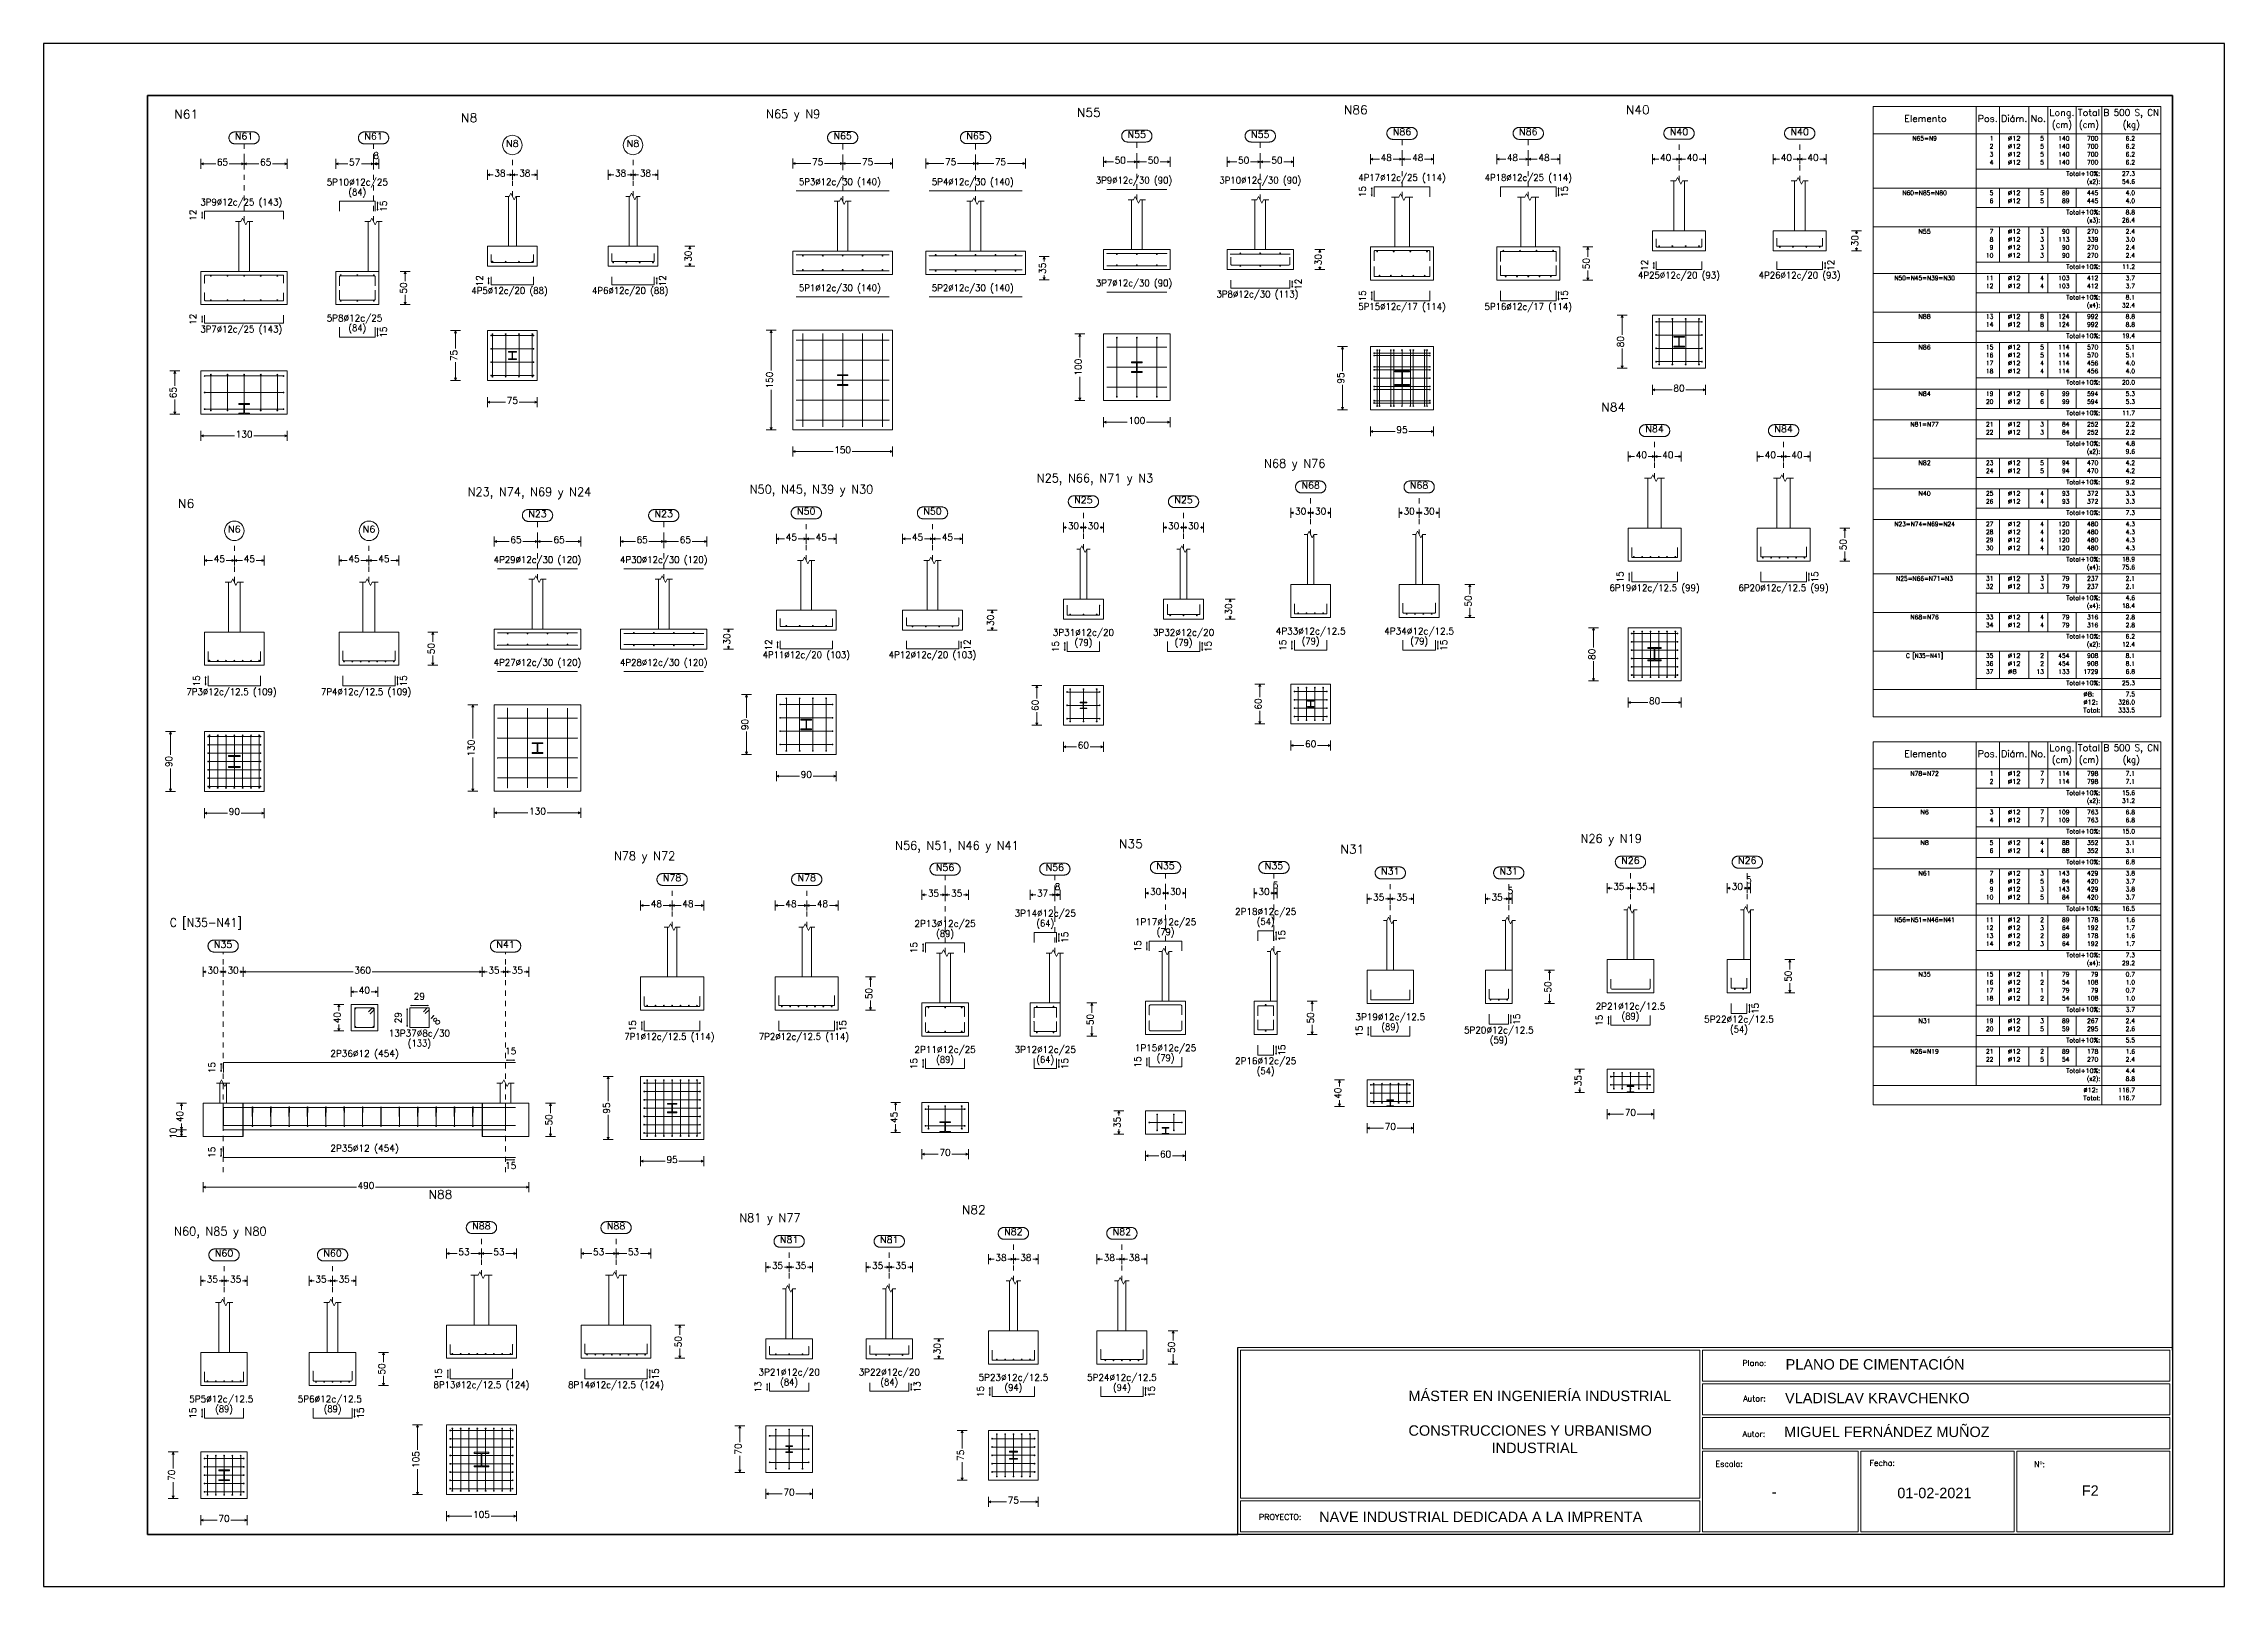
# Model space of a CAD drawing. Header units: inches. Extents: x 72863 to 72995, y 49095 to 49225.
# Drawn here: x 72952.65 to 72994.65, y 49160.38 to 49190.08 of the extents above; entities that cross this region are included whole.
import ezdxf
from ezdxf.enums import TextEntityAlignment as Align

# ---------------------------------------------------------------- set-up
doc = ezdxf.new("R2010")
doc.units = ezdxf.units.IN
doc.linetypes.add('CYPE_PUNTO', pattern=[0.075, 0, -0.075])
doc.layers.get('0').update_dxf_attribs({"lineweight": 15})
for name, color, linetype, lineweight in [('CIM_COTAS', 2, 'Continuous', 9), ('CIM_DIB_ARMADOS', 4, 'Continuous', 9), ('CIM_GEOMETRIA', 2, 'Continuous', 9), ('CIM_REFEREN', 2, 'Continuous', 9), ('CIM_TXT_ARMADOS', 3, 'Continuous', 9), ('TABLAS', 1, 'Continuous', 0), ('TEXTO_TABLAS', 1, 'Continuous', 0)]:
    doc.layers.add(name, color=color, linetype=linetype, lineweight=lineweight)
doc.layers.add('VG', color=7, linetype='Continuous')
doc.styles.add('CYPETXT', font='romans__.ttf', dxfattribs={"height": 0.2})
doc.styles.get("Standard").update_dxf_attribs({"font": 'arial.ttf'})

# ---------------------------------------------------------------- blocks, each defined once
blk = doc.blocks.new('PLANTILLA')
for p, q in [((72903.71, 49199.611), (72885.71, 49199.611)), ((72885.71, 49199.611), (72885.71, 49196.011)), ((72885.76, 49196.711), (72885.76, 49199.561)), ((72885.76, 49199.561), (72894.61, 49199.561)), ((72894.61, 49199.561), (72894.61, 49198.911)), ((72894.66, 49199.561), (72903.66, 49199.561)), ((72894.66, 49198.961), (72894.66, 49199.561)), ((72903.66, 49199.561), (72903.66, 49198.961)), ((72903.71, 49196.011), (72903.71, 49199.611)), ((72894.61, 49198.911), (72894.61, 49198.261)), ((72903.66, 49198.961), (72894.66, 49198.961)), ((72894.66, 49198.911), (72903.66, 49198.911)), ((72894.66, 49198.311), (72894.66, 49198.911)), ((72903.66, 49198.911), (72903.66, 49198.311)), ((72894.61, 49198.261), (72894.61, 49197.611)), ((72903.66, 49198.311), (72894.66, 49198.311)), ((72894.66, 49198.261), (72903.66, 49198.261)), ((72894.66, 49197.661), (72894.66, 49198.261)), ((72903.66, 49198.261), (72903.66, 49197.661)), ((72894.61, 49197.611), (72894.61, 49196.711)), ((72903.66, 49197.661), (72894.66, 49197.661)), ((72894.66, 49197.611), (72897.66, 49197.611)), ((72894.66, 49197.611), (72894.66, 49196.061)), ((72897.66, 49196.061), (72897.66, 49197.611)), ((72897.71, 49197.611), (72900.66, 49197.611)), ((72897.71, 49196.061), (72897.71, 49197.611)), ((72900.66, 49196.061), (72900.66, 49197.611)), ((72900.71, 49197.611), (72903.66, 49197.611)), ((72900.71, 49196.061), (72900.71, 49197.611)), ((72903.66, 49197.611), (72903.66, 49196.061)), ((72885.76, 49196.711), (72894.61, 49196.711)), ((72885.76, 49196.061), (72885.76, 49196.661)), ((72894.61, 49196.661), (72885.76, 49196.661)), ((72894.61, 49196.661), (72894.61, 49196.061)), ((72885.71, 49196.011), (72903.71, 49196.011)), ((72894.61, 49196.061), (72885.76, 49196.061)), ((72897.66, 49196.061), (72894.66, 49196.061)), ((72900.66, 49196.061), (72897.71, 49196.061)), ((72903.66, 49196.061), (72900.71, 49196.061))]:
    blk.add_line(p, q)
at = {"layer": 'VG'}
for p, q in [((72904.71, 49224.711), (72862.71, 49224.711)), ((72862.71, 49224.711), (72862.71, 49195.011)), ((72904.71, 49195.011), (72904.71, 49224.711)), ((72864.71, 49196.011), (72864.71, 49223.711)), ((72864.71, 49223.711), (72903.71, 49223.711)), ((72903.71, 49223.711), (72903.71, 49196.011)), ((72903.71, 49196.011), (72864.71, 49196.011)), ((72862.71, 49195.011), (72904.71, 49195.011))]:
    blk.add_line(p, q, dxfattribs=at)
blk.add_lwpolyline([(72903.71, 49199.561), (72903.71, 49223.711), (72864.71, 49223.711), (72864.71, 49196.011), (72885.71, 49196.011), (72885.71, 49199.611)], dxfattribs=at)
at = {"char_height": 0.11204, "attachment_point": 1}
for s, insert in [('{\\Fsimplex8|c0;Plano:}', (72895.427, 49199.367)), ('{\\Fsimplex8|c0;Autor:}', (72895.441, 49198.685)), ('{\\Fsimplex8|c0;Autor:}', (72895.43, 49198.002)), ('{\\Fsimplex8|c0;Escala:}', (72894.907, 49197.426)), ('{\\Fsimplex8|c0;Fecha:}', (72897.875, 49197.443)), ('{\\Fsimplex8|c0;Nº:}', (72901.047, 49197.419)), ('{\\Fsimplex8|c0;PROYECTO:}', (72886.117, 49196.403))]:
    blk.add_mtext(s, dxfattribs=dict(at, insert=insert))
at = {"char_height": 0.2, "attachment_point": 1}
for s, width, insert in [('MÁSTER EN INGENIERÍA INDUSTRIAL\\P\\PCONSTRUCCIONES Y URBANISMO\\P^I^IINDUSTRIAL', 5.52485, (72888.996, 49198.778)), ('VLADISLAV KRAVCHENKO', 6.14205, (72896.248, 49198.737)), ('MIGUEL FERNÁNDEZ MUÑOZ', 6.14205, (72896.231, 49198.086)), ('01-02-2021', 2.08938, (72898.411, 49196.909)), ('NAVE INDUSTRIAL DEDICADA A LA IMPRENTA', 6.85352, (72887.276, 49196.45))]:
    blk.add_mtext_dynamic_manual_height_columns(s, width=width, gutter_width=1, heights=[0], dxfattribs=dict(at, insert=insert))

msp = doc.modelspace()

# ---------------------------------------------------------------- hatches: boundary and pattern name
at = {"layer": 'CIM_DIB_ARMADOS'}
h = msp.add_hatch(color=256, dxfattribs=at)
edge = h.paths.add_edge_path()
edge.add_arc((72983.704, 49186.317), 0.00102, 0, 360)
h = msp.add_hatch(color=256, dxfattribs=at)
edge = h.paths.add_edge_path()
edge.add_arc((72984.5846, 49186.317), 0.00102, 0, 360)
h = msp.add_hatch(color=256, dxfattribs=at)
edge = h.paths.add_edge_path()
edge.add_arc((72986.0278, 49186.3324), 0.00102, 0, 360)
h = msp.add_hatch(color=256, dxfattribs=at)
edge = h.paths.add_edge_path()
edge.add_arc((72986.9084, 49186.3324), 0.00102, 0, 360)
h = msp.add_hatch(color=256, dxfattribs=at)
edge = h.paths.add_edge_path()
edge.add_arc((72961.2667, 49186.0199), 0.00102, 0, 360)
h = msp.add_hatch(color=256, dxfattribs=at)
edge = h.paths.add_edge_path()
edge.add_arc((72962.0834, 49186.0199), 0.00102, 0, 360)
h = msp.add_hatch(color=256, dxfattribs=at)
edge = h.paths.add_edge_path()
edge.add_arc((72963.5906, 49186.0353), 0.00102, 0, 360)
h = msp.add_hatch(color=256, dxfattribs=at)
edge = h.paths.add_edge_path()
edge.add_arc((72964.4072, 49186.0353), 0.00102, 0, 360)
h = msp.add_hatch(color=256, dxfattribs=at)
edge = h.paths.add_edge_path()
edge.add_arc((72967.1405, 49186.0112), 0.00102, 0, 360)
h = msp.add_hatch(color=256, dxfattribs=at)
edge = h.paths.add_edge_path()
edge.add_arc((72968.9325, 49186.0112), 0.00102, 0, 360)
h = msp.add_hatch(color=256, dxfattribs=at)
edge = h.paths.add_edge_path()
edge.add_arc((72969.7005, 49185.9959), 0.00102, 0, 360)
h = msp.add_hatch(color=256, dxfattribs=at)
edge = h.paths.add_edge_path()
edge.add_arc((72971.4925, 49185.9959), 0.00102, 0, 360)
h = msp.add_hatch(color=256, dxfattribs=at)
edge = h.paths.add_edge_path()
edge.add_arc((72973.1256, 49186.0407), 0.00102, 0, 360)
h = msp.add_hatch(color=256, dxfattribs=at)
edge = h.paths.add_edge_path()
edge.add_arc((72973.1256, 49185.8001), 0.00102, 0, 360)
h = msp.add_hatch(color=256, dxfattribs=at)
edge = h.paths.add_edge_path()
edge.add_arc((72974.2776, 49186.0407), 0.00102, 0, 360)
h = msp.add_hatch(color=256, dxfattribs=at)
edge = h.paths.add_edge_path()
edge.add_arc((72974.2776, 49185.8001), 0.00102, 0, 360)
h = msp.add_hatch(color=256, dxfattribs=at)
edge = h.paths.add_edge_path()
edge.add_arc((72975.5032, 49186.0254), 0.00102, 0, 360)
h = msp.add_hatch(color=256, dxfattribs=at)
edge = h.paths.add_edge_path()
edge.add_arc((72975.5109, 49185.9691), 0.00102, 0, 360)
h = msp.add_hatch(color=256, dxfattribs=at)
edge = h.paths.add_edge_path()
edge.add_arc((72976.6476, 49185.9691), 0.00102, 0, 360)
h = msp.add_hatch(color=256, dxfattribs=at)
edge = h.paths.add_edge_path()
edge.add_arc((72976.6552, 49186.0254), 0.00102, 0, 360)
h = msp.add_hatch(color=256, dxfattribs=at)
edge = h.paths.add_edge_path()
edge.add_arc((72978.2732, 49185.9012), 0.00102, 0, 360)
h = msp.add_hatch(color=256, dxfattribs=at)
edge = h.paths.add_edge_path()
edge.add_arc((72978.2732, 49185.7886), 0.00102, 0, 360)
h = msp.add_hatch(color=256, dxfattribs=at)
edge = h.paths.add_edge_path()
edge.add_arc((72979.3459, 49185.9012), 0.00102, 0, 360)
h = msp.add_hatch(color=256, dxfattribs=at)
edge = h.paths.add_edge_path()
edge.add_arc((72979.3459, 49185.7886), 0.00102, 0, 360)
h = msp.add_hatch(color=256, dxfattribs=at)
edge = h.paths.add_edge_path()
edge.add_arc((72980.7046, 49185.8858), 0.00102, 0, 360)
h = msp.add_hatch(color=256, dxfattribs=at)
edge = h.paths.add_edge_path()
edge.add_arc((72980.7046, 49185.8039), 0.00102, 0, 360)
h = msp.add_hatch(color=256, dxfattribs=at)
edge = h.paths.add_edge_path()
edge.add_arc((72981.7772, 49185.8858), 0.00102, 0, 360)
h = msp.add_hatch(color=256, dxfattribs=at)
edge = h.paths.add_edge_path()
edge.add_arc((72981.7772, 49185.8039), 0.00102, 0, 360)
h = msp.add_hatch(color=256, dxfattribs=at)
edge = h.paths.add_edge_path()
edge.add_arc((72955.7483, 49185.469), 0.00102, 0, 360)
h = msp.add_hatch(color=256, dxfattribs=at)
edge = h.paths.add_edge_path()
edge.add_arc((72957.2689, 49185.469), 0.00102, 0, 360)
h = msp.add_hatch(color=256, dxfattribs=at)
edge = h.paths.add_edge_path()
edge.add_arc((72958.3441, 49185.4152), 0.00102, 0, 360)
h = msp.add_hatch(color=256, dxfattribs=at)
edge = h.paths.add_edge_path()
edge.add_arc((72959.0327, 49185.4152), 0.00102, 0, 360)
h = msp.add_hatch(color=256, dxfattribs=at)
edge = h.paths.add_edge_path()
edge.add_arc((72967.1405, 49185.7066), 0.00102, 0, 360)
h = msp.add_hatch(color=256, dxfattribs=at)
edge = h.paths.add_edge_path()
edge.add_arc((72968.9325, 49185.7066), 0.00102, 0, 360)
h = msp.add_hatch(color=256, dxfattribs=at)
edge = h.paths.add_edge_path()
edge.add_arc((72969.7005, 49185.722), 0.00102, 0, 360)
h = msp.add_hatch(color=256, dxfattribs=at)
edge = h.paths.add_edge_path()
edge.add_arc((72971.4925, 49185.722), 0.00102, 0, 360)
h = msp.add_hatch(color=256, dxfattribs=at)
edge = h.paths.add_edge_path()
edge.add_arc((72955.7483, 49185.2796), 0.00102, 0, 360)
h = msp.add_hatch(color=256, dxfattribs=at)
edge = h.paths.add_edge_path()
edge.add_arc((72957.2689, 49185.2796), 0.00102, 0, 360)
h = msp.add_hatch(color=256, dxfattribs=at)
edge = h.paths.add_edge_path()
edge.add_arc((72958.3441, 49185.3333), 0.00102, 0, 360)
h = msp.add_hatch(color=256, dxfattribs=at)
edge = h.paths.add_edge_path()
edge.add_arc((72959.0327, 49185.3333), 0.00102, 0, 360)
h = msp.add_hatch(color=256, dxfattribs=at)
edge = h.paths.add_edge_path()
edge.add_arc((72983.704, 49184.7247), 0.00102, 0, 360)
h = msp.add_hatch(color=256, dxfattribs=at)
edge = h.paths.add_edge_path()
edge.add_arc((72983.7603, 49184.781), 0.00102, 0, 360)
h = msp.add_hatch(color=256, dxfattribs=at)
edge = h.paths.add_edge_path()
edge.add_arc((72984.0163, 49184.781), 0.00102, 0, 360)
h = msp.add_hatch(color=256, dxfattribs=at)
edge = h.paths.add_edge_path()
edge.add_arc((72984.2723, 49184.781), 0.00102, 0, 360)
h = msp.add_hatch(color=256, dxfattribs=at)
edge = h.paths.add_edge_path()
edge.add_arc((72984.5283, 49184.781), 0.00102, 0, 360)
h = msp.add_hatch(color=256, dxfattribs=at)
edge = h.paths.add_edge_path()
edge.add_arc((72984.5846, 49184.7247), 0.00102, 0, 360)
h = msp.add_hatch(color=256, dxfattribs=at)
edge = h.paths.add_edge_path()
edge.add_arc((72961.2667, 49184.4596), 0.00102, 0, 360)
h = msp.add_hatch(color=256, dxfattribs=at)
edge = h.paths.add_edge_path()
edge.add_arc((72961.2667, 49184.2036), 0.00102, 0, 360)
h = msp.add_hatch(color=256, dxfattribs=at)
edge = h.paths.add_edge_path()
edge.add_arc((72961.291, 49184.4839), 0.00102, 0, 360)
h = msp.add_hatch(color=256, dxfattribs=at)
edge = h.paths.add_edge_path()
edge.add_arc((72961.547, 49184.4839), 0.00102, 0, 360)
h = msp.add_hatch(color=256, dxfattribs=at)
edge = h.paths.add_edge_path()
edge.add_arc((72961.803, 49184.4839), 0.00102, 0, 360)
h = msp.add_hatch(color=256, dxfattribs=at)
edge = h.paths.add_edge_path()
edge.add_arc((72962.059, 49184.4839), 0.00102, 0, 360)
h = msp.add_hatch(color=256, dxfattribs=at)
edge = h.paths.add_edge_path()
edge.add_arc((72962.0834, 49184.4596), 0.00102, 0, 360)
h = msp.add_hatch(color=256, dxfattribs=at)
edge = h.paths.add_edge_path()
edge.add_arc((72962.0834, 49184.2036), 0.00102, 0, 360)
h = msp.add_hatch(color=256, dxfattribs=at)
edge = h.paths.add_edge_path()
edge.add_arc((72967.1405, 49184.369), 0.00102, 0, 360)
h = msp.add_hatch(color=256, dxfattribs=at)
edge = h.paths.add_edge_path()
edge.add_arc((72967.1405, 49184.369), 0.00102, 0, 360)
h = msp.add_hatch(color=256, dxfattribs=at)
edge = h.paths.add_edge_path()
edge.add_arc((72967.2685, 49184.497), 0.00102, 0, 360)
h = msp.add_hatch(color=256, dxfattribs=at)
edge = h.paths.add_edge_path()
edge.add_arc((72967.2685, 49184.497), 0.00102, 0, 360)
h = msp.add_hatch(color=256, dxfattribs=at)
edge = h.paths.add_edge_path()
edge.add_arc((72967.6525, 49184.497), 0.00102, 0, 360)
h = msp.add_hatch(color=256, dxfattribs=at)
edge = h.paths.add_edge_path()
edge.add_arc((72967.6525, 49184.497), 0.00102, 0, 360)
h = msp.add_hatch(color=256, dxfattribs=at)
edge = h.paths.add_edge_path()
edge.add_arc((72968.0365, 49184.497), 0.00102, 0, 360)
h = msp.add_hatch(color=256, dxfattribs=at)
edge = h.paths.add_edge_path()
edge.add_arc((72968.0365, 49184.497), 0.00102, 0, 360)
h = msp.add_hatch(color=256, dxfattribs=at)
edge = h.paths.add_edge_path()
edge.add_arc((72968.4205, 49184.497), 0.00102, 0, 360)
h = msp.add_hatch(color=256, dxfattribs=at)
edge = h.paths.add_edge_path()
edge.add_arc((72968.4205, 49184.497), 0.00102, 0, 360)
h = msp.add_hatch(color=256, dxfattribs=at)
edge = h.paths.add_edge_path()
edge.add_arc((72968.8045, 49184.497), 0.00102, 0, 360)
h = msp.add_hatch(color=256, dxfattribs=at)
edge = h.paths.add_edge_path()
edge.add_arc((72968.8045, 49184.497), 0.00102, 0, 360)
h = msp.add_hatch(color=256, dxfattribs=at)
edge = h.paths.add_edge_path()
edge.add_arc((72968.9325, 49184.369), 0.00102, 0, 360)
h = msp.add_hatch(color=256, dxfattribs=at)
edge = h.paths.add_edge_path()
edge.add_arc((72968.9325, 49184.369), 0.00102, 0, 360)
h = msp.add_hatch(color=256, dxfattribs=at)
edge = h.paths.add_edge_path()
edge.add_arc((72973.1256, 49184.2334), 0.00102, 0, 360)
h = msp.add_hatch(color=256, dxfattribs=at)
edge = h.paths.add_edge_path()
edge.add_arc((72973.1256, 49184.2334), 0.00102, 0, 360)
h = msp.add_hatch(color=256, dxfattribs=at)
edge = h.paths.add_edge_path()
edge.add_arc((72973.3176, 49184.4254), 0.00102, 0, 360)
h = msp.add_hatch(color=256, dxfattribs=at)
edge = h.paths.add_edge_path()
edge.add_arc((72973.3176, 49184.4177), 0.00102, 0, 360)
h = msp.add_hatch(color=256, dxfattribs=at)
edge = h.paths.add_edge_path()
edge.add_arc((72973.7016, 49184.4254), 0.00102, 0, 360)
h = msp.add_hatch(color=256, dxfattribs=at)
edge = h.paths.add_edge_path()
edge.add_arc((72973.7016, 49184.4177), 0.00102, 0, 360)
h = msp.add_hatch(color=256, dxfattribs=at)
edge = h.paths.add_edge_path()
edge.add_arc((72974.0856, 49184.4254), 0.00102, 0, 360)
h = msp.add_hatch(color=256, dxfattribs=at)
edge = h.paths.add_edge_path()
edge.add_arc((72974.0856, 49184.4177), 0.00102, 0, 360)
h = msp.add_hatch(color=256, dxfattribs=at)
edge = h.paths.add_edge_path()
edge.add_arc((72974.2776, 49184.2334), 0.00102, 0, 360)
h = msp.add_hatch(color=256, dxfattribs=at)
edge = h.paths.add_edge_path()
edge.add_arc((72974.2776, 49184.2334), 0.00102, 0, 360)
h = msp.add_hatch(color=256, dxfattribs=at)
edge = h.paths.add_edge_path()
edge.add_arc((72978.2732, 49184.1194), 0.00102, 0, 360)
h = msp.add_hatch(color=256, dxfattribs=at)
edge = h.paths.add_edge_path()
edge.add_arc((72978.3295, 49184.1758), 0.00102, 0, 360)
h = msp.add_hatch(color=256, dxfattribs=at)
edge = h.paths.add_edge_path()
edge.add_arc((72978.3743, 49184.1758), 0.00102, 0, 360)
h = msp.add_hatch(color=256, dxfattribs=at)
edge = h.paths.add_edge_path()
edge.add_arc((72978.5919, 49184.1758), 0.00102, 0, 360)
h = msp.add_hatch(color=256, dxfattribs=at)
edge = h.paths.add_edge_path()
edge.add_arc((72978.6495, 49184.1758), 0.00102, 0, 360)
h = msp.add_hatch(color=256, dxfattribs=at)
edge = h.paths.add_edge_path()
edge.add_arc((72978.8095, 49184.1758), 0.00102, 0, 360)
h = msp.add_hatch(color=256, dxfattribs=at)
edge = h.paths.add_edge_path()
edge.add_arc((72978.9695, 49184.1758), 0.00102, 0, 360)
h = msp.add_hatch(color=256, dxfattribs=at)
edge = h.paths.add_edge_path()
edge.add_arc((72979.0271, 49184.1758), 0.00102, 0, 360)
h = msp.add_hatch(color=256, dxfattribs=at)
edge = h.paths.add_edge_path()
edge.add_arc((72979.2447, 49184.1758), 0.00102, 0, 360)
h = msp.add_hatch(color=256, dxfattribs=at)
edge = h.paths.add_edge_path()
edge.add_arc((72979.2895, 49184.1758), 0.00102, 0, 360)
h = msp.add_hatch(color=256, dxfattribs=at)
edge = h.paths.add_edge_path()
edge.add_arc((72979.3459, 49184.1194), 0.00102, 0, 360)
h = msp.add_hatch(color=256, dxfattribs=at)
edge = h.paths.add_edge_path()
edge.add_arc((72983.704, 49184.4687), 0.00102, 0, 360)
h = msp.add_hatch(color=256, dxfattribs=at)
edge = h.paths.add_edge_path()
edge.add_arc((72983.704, 49184.2127), 0.00102, 0, 360)
h = msp.add_hatch(color=256, dxfattribs=at)
edge = h.paths.add_edge_path()
edge.add_arc((72984.5846, 49184.4687), 0.00102, 0, 360)
h = msp.add_hatch(color=256, dxfattribs=at)
edge = h.paths.add_edge_path()
edge.add_arc((72984.5846, 49184.2127), 0.00102, 0, 360)
h = msp.add_hatch(color=256, dxfattribs=at)
edge = h.paths.add_edge_path()
edge.add_arc((72955.7483, 49183.6808), 0.00102, 0, 360)
h = msp.add_hatch(color=256, dxfattribs=at)
edge = h.paths.add_edge_path()
edge.add_arc((72955.7483, 49183.6808), 0.00102, 0, 360)
h = msp.add_hatch(color=256, dxfattribs=at)
edge = h.paths.add_edge_path()
edge.add_arc((72955.8686, 49183.7052), 0.00102, 0, 360)
h = msp.add_hatch(color=256, dxfattribs=at)
edge = h.paths.add_edge_path()
edge.add_arc((72955.8686, 49183.7052), 0.00102, 0, 360)
h = msp.add_hatch(color=256, dxfattribs=at)
edge = h.paths.add_edge_path()
edge.add_arc((72956.1886, 49183.7052), 0.00102, 0, 360)
h = msp.add_hatch(color=256, dxfattribs=at)
edge = h.paths.add_edge_path()
edge.add_arc((72956.1886, 49183.7052), 0.00102, 0, 360)
h = msp.add_hatch(color=256, dxfattribs=at)
edge = h.paths.add_edge_path()
edge.add_arc((72956.5086, 49183.7052), 0.00102, 0, 360)
h = msp.add_hatch(color=256, dxfattribs=at)
edge = h.paths.add_edge_path()
edge.add_arc((72956.5086, 49183.7052), 0.00102, 0, 360)
h = msp.add_hatch(color=256, dxfattribs=at)
edge = h.paths.add_edge_path()
edge.add_arc((72956.8286, 49183.7052), 0.00102, 0, 360)
h = msp.add_hatch(color=256, dxfattribs=at)
edge = h.paths.add_edge_path()
edge.add_arc((72956.8286, 49183.7052), 0.00102, 0, 360)
h = msp.add_hatch(color=256, dxfattribs=at)
edge = h.paths.add_edge_path()
edge.add_arc((72957.1486, 49183.7052), 0.00102, 0, 360)
h = msp.add_hatch(color=256, dxfattribs=at)
edge = h.paths.add_edge_path()
edge.add_arc((72957.1486, 49183.7052), 0.00102, 0, 360)
h = msp.add_hatch(color=256, dxfattribs=at)
edge = h.paths.add_edge_path()
edge.add_arc((72957.2689, 49183.6808), 0.00102, 0, 360)
h = msp.add_hatch(color=256, dxfattribs=at)
edge = h.paths.add_edge_path()
edge.add_arc((72957.2689, 49183.6808), 0.00102, 0, 360)
h = msp.add_hatch(color=256, dxfattribs=at)
edge = h.paths.add_edge_path()
edge.add_arc((72961.2667, 49183.9476), 0.00102, 0, 360)
h = msp.add_hatch(color=256, dxfattribs=at)
edge = h.paths.add_edge_path()
edge.add_arc((72961.2667, 49183.6916), 0.00102, 0, 360)
h = msp.add_hatch(color=256, dxfattribs=at)
edge = h.paths.add_edge_path()
edge.add_arc((72962.0834, 49183.9476), 0.00102, 0, 360)
h = msp.add_hatch(color=256, dxfattribs=at)
edge = h.paths.add_edge_path()
edge.add_arc((72962.0834, 49183.6916), 0.00102, 0, 360)
h = msp.add_hatch(color=256, dxfattribs=at)
edge = h.paths.add_edge_path()
edge.add_arc((72967.1405, 49183.985), 0.00102, 0, 360)
h = msp.add_hatch(color=256, dxfattribs=at)
edge = h.paths.add_edge_path()
edge.add_arc((72967.1405, 49183.985), 0.00102, 0, 360)
h = msp.add_hatch(color=256, dxfattribs=at)
edge = h.paths.add_edge_path()
edge.add_arc((72968.9325, 49183.985), 0.00102, 0, 360)
h = msp.add_hatch(color=256, dxfattribs=at)
edge = h.paths.add_edge_path()
edge.add_arc((72968.9325, 49183.985), 0.00102, 0, 360)
h = msp.add_hatch(color=256, dxfattribs=at)
edge = h.paths.add_edge_path()
edge.add_arc((72973.1256, 49183.8494), 0.00102, 0, 360)
h = msp.add_hatch(color=256, dxfattribs=at)
edge = h.paths.add_edge_path()
edge.add_arc((72973.1256, 49183.8494), 0.00102, 0, 360)
h = msp.add_hatch(color=256, dxfattribs=at)
edge = h.paths.add_edge_path()
edge.add_arc((72974.2776, 49183.8494), 0.00102, 0, 360)
h = msp.add_hatch(color=256, dxfattribs=at)
edge = h.paths.add_edge_path()
edge.add_arc((72974.2776, 49183.8494), 0.00102, 0, 360)
h = msp.add_hatch(color=256, dxfattribs=at)
edge = h.paths.add_edge_path()
edge.add_arc((72978.2732, 49184.0746), 0.00102, 0, 360)
h = msp.add_hatch(color=256, dxfattribs=at)
edge = h.paths.add_edge_path()
edge.add_arc((72978.2732, 49183.857), 0.00102, 0, 360)
h = msp.add_hatch(color=256, dxfattribs=at)
edge = h.paths.add_edge_path()
edge.add_arc((72978.2732, 49183.7994), 0.00102, 0, 360)
h = msp.add_hatch(color=256, dxfattribs=at)
edge = h.paths.add_edge_path()
edge.add_arc((72979.3459, 49184.0746), 0.00102, 0, 360)
h = msp.add_hatch(color=256, dxfattribs=at)
edge = h.paths.add_edge_path()
edge.add_arc((72979.3459, 49183.857), 0.00102, 0, 360)
h = msp.add_hatch(color=256, dxfattribs=at)
edge = h.paths.add_edge_path()
edge.add_arc((72979.3459, 49183.7994), 0.00102, 0, 360)
h = msp.add_hatch(color=256, dxfattribs=at)
edge = h.paths.add_edge_path()
edge.add_arc((72983.704, 49183.9567), 0.00102, 0, 360)
h = msp.add_hatch(color=256, dxfattribs=at)
edge = h.paths.add_edge_path()
edge.add_arc((72983.7603, 49183.9004), 0.00102, 0, 360)
h = msp.add_hatch(color=256, dxfattribs=at)
edge = h.paths.add_edge_path()
edge.add_arc((72984.0163, 49183.9004), 0.00102, 0, 360)
h = msp.add_hatch(color=256, dxfattribs=at)
edge = h.paths.add_edge_path()
edge.add_arc((72984.2723, 49183.9004), 0.00102, 0, 360)
h = msp.add_hatch(color=256, dxfattribs=at)
edge = h.paths.add_edge_path()
edge.add_arc((72984.5283, 49183.9004), 0.00102, 0, 360)
h = msp.add_hatch(color=256, dxfattribs=at)
edge = h.paths.add_edge_path()
edge.add_arc((72984.5846, 49183.9567), 0.00102, 0, 360)
h = msp.add_hatch(color=256, dxfattribs=at)
edge = h.paths.add_edge_path()
edge.add_arc((72955.7483, 49183.3608), 0.00102, 0, 360)
h = msp.add_hatch(color=256, dxfattribs=at)
edge = h.paths.add_edge_path()
edge.add_arc((72955.7483, 49183.3608), 0.00102, 0, 360)
h = msp.add_hatch(color=256, dxfattribs=at)
edge = h.paths.add_edge_path()
edge.add_arc((72957.2689, 49183.3608), 0.00102, 0, 360)
h = msp.add_hatch(color=256, dxfattribs=at)
edge = h.paths.add_edge_path()
edge.add_arc((72957.2689, 49183.3608), 0.00102, 0, 360)
h = msp.add_hatch(color=256, dxfattribs=at)
edge = h.paths.add_edge_path()
edge.add_arc((72961.291, 49183.6673), 0.00102, 0, 360)
h = msp.add_hatch(color=256, dxfattribs=at)
edge = h.paths.add_edge_path()
edge.add_arc((72961.547, 49183.6673), 0.00102, 0, 360)
h = msp.add_hatch(color=256, dxfattribs=at)
edge = h.paths.add_edge_path()
edge.add_arc((72961.803, 49183.6673), 0.00102, 0, 360)
h = msp.add_hatch(color=256, dxfattribs=at)
edge = h.paths.add_edge_path()
edge.add_arc((72962.059, 49183.6673), 0.00102, 0, 360)
h = msp.add_hatch(color=256, dxfattribs=at)
edge = h.paths.add_edge_path()
edge.add_arc((72967.1405, 49183.601), 0.00102, 0, 360)
h = msp.add_hatch(color=256, dxfattribs=at)
edge = h.paths.add_edge_path()
edge.add_arc((72967.1405, 49183.601), 0.00102, 0, 360)
h = msp.add_hatch(color=256, dxfattribs=at)
edge = h.paths.add_edge_path()
edge.add_arc((72968.9325, 49183.601), 0.00102, 0, 360)
h = msp.add_hatch(color=256, dxfattribs=at)
edge = h.paths.add_edge_path()
edge.add_arc((72968.9325, 49183.601), 0.00102, 0, 360)
h = msp.add_hatch(color=256, dxfattribs=at)
edge = h.paths.add_edge_path()
edge.add_arc((72973.1256, 49183.4654), 0.00102, 0, 360)
h = msp.add_hatch(color=256, dxfattribs=at)
edge = h.paths.add_edge_path()
edge.add_arc((72973.1256, 49183.4654), 0.00102, 0, 360)
h = msp.add_hatch(color=256, dxfattribs=at)
edge = h.paths.add_edge_path()
edge.add_arc((72973.3176, 49183.2811), 0.00102, 0, 360)
h = msp.add_hatch(color=256, dxfattribs=at)
edge = h.paths.add_edge_path()
edge.add_arc((72973.3176, 49183.2734), 0.00102, 0, 360)
h = msp.add_hatch(color=256, dxfattribs=at)
edge = h.paths.add_edge_path()
edge.add_arc((72973.7016, 49183.2811), 0.00102, 0, 360)
h = msp.add_hatch(color=256, dxfattribs=at)
edge = h.paths.add_edge_path()
edge.add_arc((72973.7016, 49183.2734), 0.00102, 0, 360)
h = msp.add_hatch(color=256, dxfattribs=at)
edge = h.paths.add_edge_path()
edge.add_arc((72974.0856, 49183.2811), 0.00102, 0, 360)
h = msp.add_hatch(color=256, dxfattribs=at)
edge = h.paths.add_edge_path()
edge.add_arc((72974.0856, 49183.2734), 0.00102, 0, 360)
h = msp.add_hatch(color=256, dxfattribs=at)
edge = h.paths.add_edge_path()
edge.add_arc((72974.2776, 49183.4654), 0.00102, 0, 360)
h = msp.add_hatch(color=256, dxfattribs=at)
edge = h.paths.add_edge_path()
edge.add_arc((72974.2776, 49183.4654), 0.00102, 0, 360)
h = msp.add_hatch(color=256, dxfattribs=at)
edge = h.paths.add_edge_path()
edge.add_arc((72978.2732, 49183.6394), 0.00102, 0, 360)
h = msp.add_hatch(color=256, dxfattribs=at)
edge = h.paths.add_edge_path()
edge.add_arc((72978.2732, 49183.4794), 0.00102, 0, 360)
h = msp.add_hatch(color=256, dxfattribs=at)
edge = h.paths.add_edge_path()
edge.add_arc((72978.2732, 49183.4218), 0.00102, 0, 360)
h = msp.add_hatch(color=256, dxfattribs=at)
edge = h.paths.add_edge_path()
edge.add_arc((72979.3459, 49183.6394), 0.00102, 0, 360)
h = msp.add_hatch(color=256, dxfattribs=at)
edge = h.paths.add_edge_path()
edge.add_arc((72979.3459, 49183.4794), 0.00102, 0, 360)
h = msp.add_hatch(color=256, dxfattribs=at)
edge = h.paths.add_edge_path()
edge.add_arc((72979.3459, 49183.4218), 0.00102, 0, 360)
h = msp.add_hatch(color=256, dxfattribs=at)
edge = h.paths.add_edge_path()
edge.add_arc((72955.7483, 49183.0408), 0.00102, 0, 360)
h = msp.add_hatch(color=256, dxfattribs=at)
edge = h.paths.add_edge_path()
edge.add_arc((72955.7483, 49183.0408), 0.00102, 0, 360)
h = msp.add_hatch(color=256, dxfattribs=at)
edge = h.paths.add_edge_path()
edge.add_arc((72955.8686, 49183.0165), 0.00102, 0, 360)
h = msp.add_hatch(color=256, dxfattribs=at)
edge = h.paths.add_edge_path()
edge.add_arc((72955.8686, 49183.0165), 0.00102, 0, 360)
h = msp.add_hatch(color=256, dxfattribs=at)
edge = h.paths.add_edge_path()
edge.add_arc((72956.1886, 49183.0165), 0.00102, 0, 360)
h = msp.add_hatch(color=256, dxfattribs=at)
edge = h.paths.add_edge_path()
edge.add_arc((72956.1886, 49183.0165), 0.00102, 0, 360)
h = msp.add_hatch(color=256, dxfattribs=at)
edge = h.paths.add_edge_path()
edge.add_arc((72956.5086, 49183.0165), 0.00102, 0, 360)
h = msp.add_hatch(color=256, dxfattribs=at)
edge = h.paths.add_edge_path()
edge.add_arc((72956.5086, 49183.0165), 0.00102, 0, 360)
h = msp.add_hatch(color=256, dxfattribs=at)
edge = h.paths.add_edge_path()
edge.add_arc((72956.8286, 49183.0165), 0.00102, 0, 360)
h = msp.add_hatch(color=256, dxfattribs=at)
edge = h.paths.add_edge_path()
edge.add_arc((72956.8286, 49183.0165), 0.00102, 0, 360)
h = msp.add_hatch(color=256, dxfattribs=at)
edge = h.paths.add_edge_path()
edge.add_arc((72957.1486, 49183.0165), 0.00102, 0, 360)
h = msp.add_hatch(color=256, dxfattribs=at)
edge = h.paths.add_edge_path()
edge.add_arc((72957.1486, 49183.0165), 0.00102, 0, 360)
h = msp.add_hatch(color=256, dxfattribs=at)
edge = h.paths.add_edge_path()
edge.add_arc((72957.2689, 49183.0408), 0.00102, 0, 360)
h = msp.add_hatch(color=256, dxfattribs=at)
edge = h.paths.add_edge_path()
edge.add_arc((72957.2689, 49183.0408), 0.00102, 0, 360)
h = msp.add_hatch(color=256, dxfattribs=at)
edge = h.paths.add_edge_path()
edge.add_arc((72967.1405, 49183.217), 0.00102, 0, 360)
h = msp.add_hatch(color=256, dxfattribs=at)
edge = h.paths.add_edge_path()
edge.add_arc((72967.1405, 49183.217), 0.00102, 0, 360)
h = msp.add_hatch(color=256, dxfattribs=at)
edge = h.paths.add_edge_path()
edge.add_arc((72968.9325, 49183.217), 0.00102, 0, 360)
h = msp.add_hatch(color=256, dxfattribs=at)
edge = h.paths.add_edge_path()
edge.add_arc((72968.9325, 49183.217), 0.00102, 0, 360)
h = msp.add_hatch(color=256, dxfattribs=at)
edge = h.paths.add_edge_path()
edge.add_arc((72978.2732, 49183.2042), 0.00102, 0, 360)
h = msp.add_hatch(color=256, dxfattribs=at)
edge = h.paths.add_edge_path()
edge.add_arc((72978.2732, 49183.1594), 0.00102, 0, 360)
h = msp.add_hatch(color=256, dxfattribs=at)
edge = h.paths.add_edge_path()
edge.add_arc((72978.3295, 49183.1031), 0.00102, 0, 360)
h = msp.add_hatch(color=256, dxfattribs=at)
edge = h.paths.add_edge_path()
edge.add_arc((72978.3743, 49183.1031), 0.00102, 0, 360)
h = msp.add_hatch(color=256, dxfattribs=at)
edge = h.paths.add_edge_path()
edge.add_arc((72978.5919, 49183.1031), 0.00102, 0, 360)
h = msp.add_hatch(color=256, dxfattribs=at)
edge = h.paths.add_edge_path()
edge.add_arc((72978.6495, 49183.1031), 0.00102, 0, 360)
h = msp.add_hatch(color=256, dxfattribs=at)
edge = h.paths.add_edge_path()
edge.add_arc((72978.8095, 49183.1031), 0.00102, 0, 360)
h = msp.add_hatch(color=256, dxfattribs=at)
edge = h.paths.add_edge_path()
edge.add_arc((72978.9695, 49183.1031), 0.00102, 0, 360)
h = msp.add_hatch(color=256, dxfattribs=at)
edge = h.paths.add_edge_path()
edge.add_arc((72979.0271, 49183.1031), 0.00102, 0, 360)
h = msp.add_hatch(color=256, dxfattribs=at)
edge = h.paths.add_edge_path()
edge.add_arc((72979.2447, 49183.1031), 0.00102, 0, 360)
h = msp.add_hatch(color=256, dxfattribs=at)
edge = h.paths.add_edge_path()
edge.add_arc((72979.2895, 49183.1031), 0.00102, 0, 360)
h = msp.add_hatch(color=256, dxfattribs=at)
edge = h.paths.add_edge_path()
edge.add_arc((72979.3459, 49183.2042), 0.00102, 0, 360)
h = msp.add_hatch(color=256, dxfattribs=at)
edge = h.paths.add_edge_path()
edge.add_arc((72979.3459, 49183.1594), 0.00102, 0, 360)
h = msp.add_hatch(color=256, dxfattribs=at)
edge = h.paths.add_edge_path()
edge.add_arc((72967.1405, 49182.833), 0.00102, 0, 360)
h = msp.add_hatch(color=256, dxfattribs=at)
edge = h.paths.add_edge_path()
edge.add_arc((72967.1405, 49182.833), 0.00102, 0, 360)
h = msp.add_hatch(color=256, dxfattribs=at)
edge = h.paths.add_edge_path()
edge.add_arc((72967.2685, 49182.705), 0.00102, 0, 360)
h = msp.add_hatch(color=256, dxfattribs=at)
edge = h.paths.add_edge_path()
edge.add_arc((72967.2685, 49182.705), 0.00102, 0, 360)
h = msp.add_hatch(color=256, dxfattribs=at)
edge = h.paths.add_edge_path()
edge.add_arc((72967.6525, 49182.705), 0.00102, 0, 360)
h = msp.add_hatch(color=256, dxfattribs=at)
edge = h.paths.add_edge_path()
edge.add_arc((72967.6525, 49182.705), 0.00102, 0, 360)
h = msp.add_hatch(color=256, dxfattribs=at)
edge = h.paths.add_edge_path()
edge.add_arc((72968.0365, 49182.705), 0.00102, 0, 360)
h = msp.add_hatch(color=256, dxfattribs=at)
edge = h.paths.add_edge_path()
edge.add_arc((72968.0365, 49182.705), 0.00102, 0, 360)
h = msp.add_hatch(color=256, dxfattribs=at)
edge = h.paths.add_edge_path()
edge.add_arc((72968.4205, 49182.705), 0.00102, 0, 360)
h = msp.add_hatch(color=256, dxfattribs=at)
edge = h.paths.add_edge_path()
edge.add_arc((72968.4205, 49182.705), 0.00102, 0, 360)
h = msp.add_hatch(color=256, dxfattribs=at)
edge = h.paths.add_edge_path()
edge.add_arc((72968.8045, 49182.705), 0.00102, 0, 360)
h = msp.add_hatch(color=256, dxfattribs=at)
edge = h.paths.add_edge_path()
edge.add_arc((72968.8045, 49182.705), 0.00102, 0, 360)
h = msp.add_hatch(color=256, dxfattribs=at)
edge = h.paths.add_edge_path()
edge.add_arc((72968.9325, 49182.833), 0.00102, 0, 360)
h = msp.add_hatch(color=256, dxfattribs=at)
edge = h.paths.add_edge_path()
edge.add_arc((72968.9325, 49182.833), 0.00102, 0, 360)
h = msp.add_hatch(color=256, dxfattribs=at)
edge = h.paths.add_edge_path()
edge.add_arc((72983.2332, 49180.376), 0.00102, 0, 360)
h = msp.add_hatch(color=256, dxfattribs=at)
edge = h.paths.add_edge_path()
edge.add_arc((72984.1138, 49180.376), 0.00102, 0, 360)
h = msp.add_hatch(color=256, dxfattribs=at)
edge = h.paths.add_edge_path()
edge.add_arc((72985.7183, 49180.3914), 0.00102, 0, 360)
h = msp.add_hatch(color=256, dxfattribs=at)
edge = h.paths.add_edge_path()
edge.add_arc((72986.5989, 49180.3914), 0.00102, 0, 360)
h = msp.add_hatch(color=256, dxfattribs=at)
edge = h.paths.add_edge_path()
edge.add_arc((72972.3613, 49179.265), 0.00102, 0, 360)
h = msp.add_hatch(color=256, dxfattribs=at)
edge = h.paths.add_edge_path()
edge.add_arc((72972.9859, 49179.265), 0.00102, 0, 360)
h = msp.add_hatch(color=256, dxfattribs=at)
edge = h.paths.add_edge_path()
edge.add_arc((72974.2896, 49179.2803), 0.00102, 0, 360)
h = msp.add_hatch(color=256, dxfattribs=at)
edge = h.paths.add_edge_path()
edge.add_arc((72974.9142, 49179.2803), 0.00102, 0, 360)
h = msp.add_hatch(color=256, dxfattribs=at)
edge = h.paths.add_edge_path()
edge.add_arc((72976.7374, 49179.2916), 0.00102, 0, 360)
h = msp.add_hatch(color=256, dxfattribs=at)
edge = h.paths.add_edge_path()
edge.add_arc((72977.3621, 49179.2916), 0.00102, 0, 360)
h = msp.add_hatch(color=256, dxfattribs=at)
edge = h.paths.add_edge_path()
edge.add_arc((72978.827, 49179.3069), 0.00102, 0, 360)
h = msp.add_hatch(color=256, dxfattribs=at)
edge = h.paths.add_edge_path()
edge.add_arc((72979.4517, 49179.3069), 0.00102, 0, 360)
h = msp.add_hatch(color=256, dxfattribs=at)
edge = h.paths.add_edge_path()
edge.add_arc((72961.3917, 49178.7363), 0.00102, 0, 360)
h = msp.add_hatch(color=256, dxfattribs=at)
edge = h.paths.add_edge_path()
edge.add_arc((72962.9277, 49178.7363), 0.00102, 0, 360)
h = msp.add_hatch(color=256, dxfattribs=at)
edge = h.paths.add_edge_path()
edge.add_arc((72963.8231, 49178.7209), 0.00102, 0, 360)
h = msp.add_hatch(color=256, dxfattribs=at)
edge = h.paths.add_edge_path()
edge.add_arc((72965.3591, 49178.7209), 0.00102, 0, 360)
h = msp.add_hatch(color=256, dxfattribs=at)
edge = h.paths.add_edge_path()
edge.add_arc((72966.8315, 49179.0105), 0.00102, 0, 360)
h = msp.add_hatch(color=256, dxfattribs=at)
edge = h.paths.add_edge_path()
edge.add_arc((72967.8402, 49179.0105), 0.00102, 0, 360)
h = msp.add_hatch(color=256, dxfattribs=at)
edge = h.paths.add_edge_path()
edge.add_arc((72969.2629, 49179.0258), 0.00102, 0, 360)
h = msp.add_hatch(color=256, dxfattribs=at)
edge = h.paths.add_edge_path()
edge.add_arc((72970.2715, 49179.0258), 0.00102, 0, 360)
h = msp.add_hatch(color=256, dxfattribs=at)
edge = h.paths.add_edge_path()
edge.add_arc((72983.2332, 49178.7229), 0.00102, 0, 360)
h = msp.add_hatch(color=256, dxfattribs=at)
edge = h.paths.add_edge_path()
edge.add_arc((72983.2735, 49178.7632), 0.00102, 0, 360)
h = msp.add_hatch(color=256, dxfattribs=at)
edge = h.paths.add_edge_path()
edge.add_arc((72983.4335, 49178.7632), 0.00102, 0, 360)
h = msp.add_hatch(color=256, dxfattribs=at)
edge = h.paths.add_edge_path()
edge.add_arc((72983.5935, 49178.7632), 0.00102, 0, 360)
h = msp.add_hatch(color=256, dxfattribs=at)
edge = h.paths.add_edge_path()
edge.add_arc((72983.7535, 49178.7632), 0.00102, 0, 360)
h = msp.add_hatch(color=256, dxfattribs=at)
edge = h.paths.add_edge_path()
edge.add_arc((72983.9135, 49178.7632), 0.00102, 0, 360)
h = msp.add_hatch(color=256, dxfattribs=at)
edge = h.paths.add_edge_path()
edge.add_arc((72984.0735, 49178.7632), 0.00102, 0, 360)
h = msp.add_hatch(color=256, dxfattribs=at)
edge = h.paths.add_edge_path()
edge.add_arc((72984.1138, 49178.7229), 0.00102, 0, 360)
h = msp.add_hatch(color=256, dxfattribs=at)
edge = h.paths.add_edge_path()
edge.add_arc((72955.8162, 49178.3754), 0.00102, 0, 360)
h = msp.add_hatch(color=256, dxfattribs=at)
edge = h.paths.add_edge_path()
edge.add_arc((72956.8248, 49178.3754), 0.00102, 0, 360)
h = msp.add_hatch(color=256, dxfattribs=at)
edge = h.paths.add_edge_path()
edge.add_arc((72958.4088, 49178.3907), 0.00102, 0, 360)
h = msp.add_hatch(color=256, dxfattribs=at)
edge = h.paths.add_edge_path()
edge.add_arc((72959.4174, 49178.3907), 0.00102, 0, 360)
h = msp.add_hatch(color=256, dxfattribs=at)
edge = h.paths.add_edge_path()
edge.add_arc((72961.3917, 49178.4957), 0.00102, 0, 360)
h = msp.add_hatch(color=256, dxfattribs=at)
edge = h.paths.add_edge_path()
edge.add_arc((72962.9277, 49178.4957), 0.00102, 0, 360)
h = msp.add_hatch(color=256, dxfattribs=at)
edge = h.paths.add_edge_path()
edge.add_arc((72963.8231, 49178.511), 0.00102, 0, 360)
h = msp.add_hatch(color=256, dxfattribs=at)
edge = h.paths.add_edge_path()
edge.add_arc((72965.3591, 49178.511), 0.00102, 0, 360)
h = msp.add_hatch(color=256, dxfattribs=at)
edge = h.paths.add_edge_path()
edge.add_arc((72983.2332, 49178.5629), 0.00102, 0, 360)
h = msp.add_hatch(color=256, dxfattribs=at)
edge = h.paths.add_edge_path()
edge.add_arc((72983.2332, 49178.4029), 0.00102, 0, 360)
h = msp.add_hatch(color=256, dxfattribs=at)
edge = h.paths.add_edge_path()
edge.add_arc((72983.2332, 49178.2429), 0.00102, 0, 360)
h = msp.add_hatch(color=256, dxfattribs=at)
edge = h.paths.add_edge_path()
edge.add_arc((72984.1138, 49178.5629), 0.00102, 0, 360)
h = msp.add_hatch(color=256, dxfattribs=at)
edge = h.paths.add_edge_path()
edge.add_arc((72984.1138, 49178.4029), 0.00102, 0, 360)
h = msp.add_hatch(color=256, dxfattribs=at)
edge = h.paths.add_edge_path()
edge.add_arc((72984.1138, 49178.2429), 0.00102, 0, 360)
h = msp.add_hatch(color=256, dxfattribs=at)
edge = h.paths.add_edge_path()
edge.add_arc((72983.2332, 49178.0829), 0.00102, 0, 360)
h = msp.add_hatch(color=256, dxfattribs=at)
edge = h.paths.add_edge_path()
edge.add_arc((72983.2332, 49177.9229), 0.00102, 0, 360)
h = msp.add_hatch(color=256, dxfattribs=at)
edge = h.paths.add_edge_path()
edge.add_arc((72983.2735, 49177.8826), 0.00102, 0, 360)
h = msp.add_hatch(color=256, dxfattribs=at)
edge = h.paths.add_edge_path()
edge.add_arc((72983.4335, 49177.8826), 0.00102, 0, 360)
h = msp.add_hatch(color=256, dxfattribs=at)
edge = h.paths.add_edge_path()
edge.add_arc((72983.5935, 49177.8826), 0.00102, 0, 360)
h = msp.add_hatch(color=256, dxfattribs=at)
edge = h.paths.add_edge_path()
edge.add_arc((72983.7535, 49177.8826), 0.00102, 0, 360)
h = msp.add_hatch(color=256, dxfattribs=at)
edge = h.paths.add_edge_path()
edge.add_arc((72983.9135, 49177.8826), 0.00102, 0, 360)
h = msp.add_hatch(color=256, dxfattribs=at)
edge = h.paths.add_edge_path()
edge.add_arc((72984.0735, 49177.8826), 0.00102, 0, 360)
h = msp.add_hatch(color=256, dxfattribs=at)
edge = h.paths.add_edge_path()
edge.add_arc((72984.1138, 49178.0829), 0.00102, 0, 360)
h = msp.add_hatch(color=256, dxfattribs=at)
edge = h.paths.add_edge_path()
edge.add_arc((72984.1138, 49177.9229), 0.00102, 0, 360)
h = msp.add_hatch(color=256, dxfattribs=at)
edge = h.paths.add_edge_path()
edge.add_arc((72966.9518, 49177.4745), 0.00102, 0, 360)
h = msp.add_hatch(color=256, dxfattribs=at)
edge = h.paths.add_edge_path()
edge.add_arc((72967.2078, 49177.4745), 0.00102, 0, 360)
h = msp.add_hatch(color=256, dxfattribs=at)
edge = h.paths.add_edge_path()
edge.add_arc((72967.4638, 49177.4745), 0.00102, 0, 360)
h = msp.add_hatch(color=256, dxfattribs=at)
edge = h.paths.add_edge_path()
edge.add_arc((72967.7198, 49177.4745), 0.00102, 0, 360)
h = msp.add_hatch(color=256, dxfattribs=at)
edge = h.paths.add_edge_path()
edge.add_arc((72972.3613, 49177.5958), 0.00102, 0, 360)
h = msp.add_hatch(color=256, dxfattribs=at)
edge = h.paths.add_edge_path()
edge.add_arc((72972.4176, 49177.6522), 0.00102, 0, 360)
h = msp.add_hatch(color=256, dxfattribs=at)
edge = h.paths.add_edge_path()
edge.add_arc((72972.6736, 49177.6522), 0.00102, 0, 360)
h = msp.add_hatch(color=256, dxfattribs=at)
edge = h.paths.add_edge_path()
edge.add_arc((72972.9296, 49177.6522), 0.00102, 0, 360)
h = msp.add_hatch(color=256, dxfattribs=at)
edge = h.paths.add_edge_path()
edge.add_arc((72972.9859, 49177.5958), 0.00102, 0, 360)
h = msp.add_hatch(color=256, dxfattribs=at)
edge = h.paths.add_edge_path()
edge.add_arc((72976.7374, 49177.6065), 0.00102, 0, 360)
h = msp.add_hatch(color=256, dxfattribs=at)
edge = h.paths.add_edge_path()
edge.add_arc((72976.7374, 49177.4465), 0.00102, 0, 360)
h = msp.add_hatch(color=256, dxfattribs=at)
edge = h.paths.add_edge_path()
edge.add_arc((72976.8098, 49177.6788), 0.00102, 0, 360)
h = msp.add_hatch(color=256, dxfattribs=at)
edge = h.paths.add_edge_path()
edge.add_arc((72976.9698, 49177.6788), 0.00102, 0, 360)
h = msp.add_hatch(color=256, dxfattribs=at)
edge = h.paths.add_edge_path()
edge.add_arc((72977.1298, 49177.6788), 0.00102, 0, 360)
h = msp.add_hatch(color=256, dxfattribs=at)
edge = h.paths.add_edge_path()
edge.add_arc((72977.2898, 49177.6788), 0.00102, 0, 360)
h = msp.add_hatch(color=256, dxfattribs=at)
edge = h.paths.add_edge_path()
edge.add_arc((72977.3621, 49177.6065), 0.00102, 0, 360)
h = msp.add_hatch(color=256, dxfattribs=at)
edge = h.paths.add_edge_path()
edge.add_arc((72977.3621, 49177.4465), 0.00102, 0, 360)
h = msp.add_hatch(color=256, dxfattribs=at)
edge = h.paths.add_edge_path()
edge.add_arc((72961.3917, 49177.0941), 0.00102, 0, 360)
h = msp.add_hatch(color=256, dxfattribs=at)
edge = h.paths.add_edge_path()
edge.add_arc((72961.3917, 49177.0941), 0.00102, 0, 360)
h = msp.add_hatch(color=256, dxfattribs=at)
edge = h.paths.add_edge_path()
edge.add_arc((72961.5837, 49177.2861), 0.00102, 0, 360)
h = msp.add_hatch(color=256, dxfattribs=at)
edge = h.paths.add_edge_path()
edge.add_arc((72961.5837, 49177.2861), 0.00102, 0, 360)
h = msp.add_hatch(color=256, dxfattribs=at)
edge = h.paths.add_edge_path()
edge.add_arc((72961.9677, 49177.2861), 0.00102, 0, 360)
h = msp.add_hatch(color=256, dxfattribs=at)
edge = h.paths.add_edge_path()
edge.add_arc((72961.9677, 49177.2861), 0.00102, 0, 360)
h = msp.add_hatch(color=256, dxfattribs=at)
edge = h.paths.add_edge_path()
edge.add_arc((72962.3517, 49177.2861), 0.00102, 0, 360)
h = msp.add_hatch(color=256, dxfattribs=at)
edge = h.paths.add_edge_path()
edge.add_arc((72962.3517, 49177.2861), 0.00102, 0, 360)
h = msp.add_hatch(color=256, dxfattribs=at)
edge = h.paths.add_edge_path()
edge.add_arc((72962.7357, 49177.2861), 0.00102, 0, 360)
h = msp.add_hatch(color=256, dxfattribs=at)
edge = h.paths.add_edge_path()
edge.add_arc((72962.7357, 49177.2861), 0.00102, 0, 360)
h = msp.add_hatch(color=256, dxfattribs=at)
edge = h.paths.add_edge_path()
edge.add_arc((72962.9277, 49177.0941), 0.00102, 0, 360)
h = msp.add_hatch(color=256, dxfattribs=at)
edge = h.paths.add_edge_path()
edge.add_arc((72962.9277, 49177.0941), 0.00102, 0, 360)
h = msp.add_hatch(color=256, dxfattribs=at)
edge = h.paths.add_edge_path()
edge.add_arc((72966.8315, 49177.3542), 0.00102, 0, 360)
h = msp.add_hatch(color=256, dxfattribs=at)
edge = h.paths.add_edge_path()
edge.add_arc((72966.8315, 49177.0982), 0.00102, 0, 360)
h = msp.add_hatch(color=256, dxfattribs=at)
edge = h.paths.add_edge_path()
edge.add_arc((72967.8402, 49177.3542), 0.00102, 0, 360)
h = msp.add_hatch(color=256, dxfattribs=at)
edge = h.paths.add_edge_path()
edge.add_arc((72967.8402, 49177.0982), 0.00102, 0, 360)
h = msp.add_hatch(color=256, dxfattribs=at)
edge = h.paths.add_edge_path()
edge.add_arc((72972.3613, 49177.3398), 0.00102, 0, 360)
h = msp.add_hatch(color=256, dxfattribs=at)
edge = h.paths.add_edge_path()
edge.add_arc((72972.3613, 49177.0838), 0.00102, 0, 360)
h = msp.add_hatch(color=256, dxfattribs=at)
edge = h.paths.add_edge_path()
edge.add_arc((72972.4176, 49177.0275), 0.00102, 0, 360)
h = msp.add_hatch(color=256, dxfattribs=at)
edge = h.paths.add_edge_path()
edge.add_arc((72972.6736, 49177.0275), 0.00102, 0, 360)
h = msp.add_hatch(color=256, dxfattribs=at)
edge = h.paths.add_edge_path()
edge.add_arc((72972.9296, 49177.0275), 0.00102, 0, 360)
h = msp.add_hatch(color=256, dxfattribs=at)
edge = h.paths.add_edge_path()
edge.add_arc((72972.9859, 49177.3398), 0.00102, 0, 360)
h = msp.add_hatch(color=256, dxfattribs=at)
edge = h.paths.add_edge_path()
edge.add_arc((72972.9859, 49177.0838), 0.00102, 0, 360)
h = msp.add_hatch(color=256, dxfattribs=at)
edge = h.paths.add_edge_path()
edge.add_arc((72976.7374, 49177.2865), 0.00102, 0, 360)
h = msp.add_hatch(color=256, dxfattribs=at)
edge = h.paths.add_edge_path()
edge.add_arc((72976.7374, 49177.1265), 0.00102, 0, 360)
h = msp.add_hatch(color=256, dxfattribs=at)
edge = h.paths.add_edge_path()
edge.add_arc((72976.8098, 49177.0541), 0.00102, 0, 360)
h = msp.add_hatch(color=256, dxfattribs=at)
edge = h.paths.add_edge_path()
edge.add_arc((72976.9698, 49177.0541), 0.00102, 0, 360)
h = msp.add_hatch(color=256, dxfattribs=at)
edge = h.paths.add_edge_path()
edge.add_arc((72977.1298, 49177.0541), 0.00102, 0, 360)
h = msp.add_hatch(color=256, dxfattribs=at)
edge = h.paths.add_edge_path()
edge.add_arc((72977.2898, 49177.0541), 0.00102, 0, 360)
h = msp.add_hatch(color=256, dxfattribs=at)
edge = h.paths.add_edge_path()
edge.add_arc((72977.3621, 49177.2865), 0.00102, 0, 360)
h = msp.add_hatch(color=256, dxfattribs=at)
edge = h.paths.add_edge_path()
edge.add_arc((72977.3621, 49177.1265), 0.00102, 0, 360)
h = msp.add_hatch(color=256, dxfattribs=at)
edge = h.paths.add_edge_path()
edge.add_arc((72955.8162, 49176.7382), 0.00102, 0, 360)
h = msp.add_hatch(color=256, dxfattribs=at)
edge = h.paths.add_edge_path()
edge.add_arc((72955.8162, 49176.5782), 0.00102, 0, 360)
h = msp.add_hatch(color=256, dxfattribs=at)
edge = h.paths.add_edge_path()
edge.add_arc((72955.8405, 49176.7626), 0.00102, 0, 360)
h = msp.add_hatch(color=256, dxfattribs=at)
edge = h.paths.add_edge_path()
edge.add_arc((72956.0005, 49176.7626), 0.00102, 0, 360)
h = msp.add_hatch(color=256, dxfattribs=at)
edge = h.paths.add_edge_path()
edge.add_arc((72956.1605, 49176.7626), 0.00102, 0, 360)
h = msp.add_hatch(color=256, dxfattribs=at)
edge = h.paths.add_edge_path()
edge.add_arc((72956.3205, 49176.7626), 0.00102, 0, 360)
h = msp.add_hatch(color=256, dxfattribs=at)
edge = h.paths.add_edge_path()
edge.add_arc((72956.4805, 49176.7626), 0.00102, 0, 360)
h = msp.add_hatch(color=256, dxfattribs=at)
edge = h.paths.add_edge_path()
edge.add_arc((72956.6405, 49176.7626), 0.00102, 0, 360)
h = msp.add_hatch(color=256, dxfattribs=at)
edge = h.paths.add_edge_path()
edge.add_arc((72956.8005, 49176.7626), 0.00102, 0, 360)
h = msp.add_hatch(color=256, dxfattribs=at)
edge = h.paths.add_edge_path()
edge.add_arc((72956.8248, 49176.7382), 0.00102, 0, 360)
h = msp.add_hatch(color=256, dxfattribs=at)
edge = h.paths.add_edge_path()
edge.add_arc((72956.8248, 49176.5782), 0.00102, 0, 360)
h = msp.add_hatch(color=256, dxfattribs=at)
edge = h.paths.add_edge_path()
edge.add_arc((72961.3917, 49176.7101), 0.00102, 0, 360)
h = msp.add_hatch(color=256, dxfattribs=at)
edge = h.paths.add_edge_path()
edge.add_arc((72961.3917, 49176.7101), 0.00102, 0, 360)
h = msp.add_hatch(color=256, dxfattribs=at)
edge = h.paths.add_edge_path()
edge.add_arc((72962.9277, 49176.7101), 0.00102, 0, 360)
h = msp.add_hatch(color=256, dxfattribs=at)
edge = h.paths.add_edge_path()
edge.add_arc((72962.9277, 49176.7101), 0.00102, 0, 360)
h = msp.add_hatch(color=256, dxfattribs=at)
edge = h.paths.add_edge_path()
edge.add_arc((72966.8315, 49176.8422), 0.00102, 0, 360)
h = msp.add_hatch(color=256, dxfattribs=at)
edge = h.paths.add_edge_path()
edge.add_arc((72966.8315, 49176.5862), 0.00102, 0, 360)
h = msp.add_hatch(color=256, dxfattribs=at)
edge = h.paths.add_edge_path()
edge.add_arc((72967.8402, 49176.8422), 0.00102, 0, 360)
h = msp.add_hatch(color=256, dxfattribs=at)
edge = h.paths.add_edge_path()
edge.add_arc((72967.8402, 49176.5862), 0.00102, 0, 360)
h = msp.add_hatch(color=256, dxfattribs=at)
edge = h.paths.add_edge_path()
edge.add_arc((72955.8162, 49176.4182), 0.00102, 0, 360)
h = msp.add_hatch(color=256, dxfattribs=at)
edge = h.paths.add_edge_path()
edge.add_arc((72955.8162, 49176.2582), 0.00102, 0, 360)
h = msp.add_hatch(color=256, dxfattribs=at)
edge = h.paths.add_edge_path()
edge.add_arc((72956.8248, 49176.4182), 0.00102, 0, 360)
h = msp.add_hatch(color=256, dxfattribs=at)
edge = h.paths.add_edge_path()
edge.add_arc((72956.8248, 49176.2582), 0.00102, 0, 360)
h = msp.add_hatch(color=256, dxfattribs=at)
edge = h.paths.add_edge_path()
edge.add_arc((72961.3917, 49176.3261), 0.00102, 0, 360)
h = msp.add_hatch(color=256, dxfattribs=at)
edge = h.paths.add_edge_path()
edge.add_arc((72961.3917, 49176.3261), 0.00102, 0, 360)
h = msp.add_hatch(color=256, dxfattribs=at)
edge = h.paths.add_edge_path()
edge.add_arc((72962.9277, 49176.3261), 0.00102, 0, 360)
h = msp.add_hatch(color=256, dxfattribs=at)
edge = h.paths.add_edge_path()
edge.add_arc((72962.9277, 49176.3261), 0.00102, 0, 360)
h = msp.add_hatch(color=256, dxfattribs=at)
edge = h.paths.add_edge_path()
edge.add_arc((72966.9518, 49176.4658), 0.00102, 0, 360)
h = msp.add_hatch(color=256, dxfattribs=at)
edge = h.paths.add_edge_path()
edge.add_arc((72967.2078, 49176.4658), 0.00102, 0, 360)
h = msp.add_hatch(color=256, dxfattribs=at)
edge = h.paths.add_edge_path()
edge.add_arc((72967.4638, 49176.4658), 0.00102, 0, 360)
h = msp.add_hatch(color=256, dxfattribs=at)
edge = h.paths.add_edge_path()
edge.add_arc((72967.7198, 49176.4658), 0.00102, 0, 360)
h = msp.add_hatch(color=256, dxfattribs=at)
edge = h.paths.add_edge_path()
edge.add_arc((72955.8162, 49176.0982), 0.00102, 0, 360)
h = msp.add_hatch(color=256, dxfattribs=at)
edge = h.paths.add_edge_path()
edge.add_arc((72955.8162, 49175.9382), 0.00102, 0, 360)
h = msp.add_hatch(color=256, dxfattribs=at)
edge = h.paths.add_edge_path()
edge.add_arc((72955.8162, 49175.7782), 0.00102, 0, 360)
h = msp.add_hatch(color=256, dxfattribs=at)
edge = h.paths.add_edge_path()
edge.add_arc((72955.8405, 49175.7539), 0.00102, 0, 360)
h = msp.add_hatch(color=256, dxfattribs=at)
edge = h.paths.add_edge_path()
edge.add_arc((72956.0005, 49175.7539), 0.00102, 0, 360)
h = msp.add_hatch(color=256, dxfattribs=at)
edge = h.paths.add_edge_path()
edge.add_arc((72956.1605, 49175.7539), 0.00102, 0, 360)
h = msp.add_hatch(color=256, dxfattribs=at)
edge = h.paths.add_edge_path()
edge.add_arc((72956.3205, 49175.7539), 0.00102, 0, 360)
h = msp.add_hatch(color=256, dxfattribs=at)
edge = h.paths.add_edge_path()
edge.add_arc((72956.4805, 49175.7539), 0.00102, 0, 360)
h = msp.add_hatch(color=256, dxfattribs=at)
edge = h.paths.add_edge_path()
edge.add_arc((72956.6405, 49175.7539), 0.00102, 0, 360)
h = msp.add_hatch(color=256, dxfattribs=at)
edge = h.paths.add_edge_path()
edge.add_arc((72956.8005, 49175.7539), 0.00102, 0, 360)
h = msp.add_hatch(color=256, dxfattribs=at)
edge = h.paths.add_edge_path()
edge.add_arc((72956.8248, 49176.0982), 0.00102, 0, 360)
h = msp.add_hatch(color=256, dxfattribs=at)
edge = h.paths.add_edge_path()
edge.add_arc((72956.8248, 49175.9382), 0.00102, 0, 360)
h = msp.add_hatch(color=256, dxfattribs=at)
edge = h.paths.add_edge_path()
edge.add_arc((72956.8248, 49175.7782), 0.00102, 0, 360)
h = msp.add_hatch(color=256, dxfattribs=at)
edge = h.paths.add_edge_path()
edge.add_arc((72961.3917, 49175.9421), 0.00102, 0, 360)
h = msp.add_hatch(color=256, dxfattribs=at)
edge = h.paths.add_edge_path()
edge.add_arc((72961.3917, 49175.9421), 0.00102, 0, 360)
h = msp.add_hatch(color=256, dxfattribs=at)
edge = h.paths.add_edge_path()
edge.add_arc((72961.5837, 49175.7501), 0.00102, 0, 360)
h = msp.add_hatch(color=256, dxfattribs=at)
edge = h.paths.add_edge_path()
edge.add_arc((72961.5837, 49175.7501), 0.00102, 0, 360)
h = msp.add_hatch(color=256, dxfattribs=at)
edge = h.paths.add_edge_path()
edge.add_arc((72961.9677, 49175.7501), 0.00102, 0, 360)
h = msp.add_hatch(color=256, dxfattribs=at)
edge = h.paths.add_edge_path()
edge.add_arc((72961.9677, 49175.7501), 0.00102, 0, 360)
h = msp.add_hatch(color=256, dxfattribs=at)
edge = h.paths.add_edge_path()
edge.add_arc((72962.3517, 49175.7501), 0.00102, 0, 360)
h = msp.add_hatch(color=256, dxfattribs=at)
edge = h.paths.add_edge_path()
edge.add_arc((72962.3517, 49175.7501), 0.00102, 0, 360)
h = msp.add_hatch(color=256, dxfattribs=at)
edge = h.paths.add_edge_path()
edge.add_arc((72962.7357, 49175.7501), 0.00102, 0, 360)
h = msp.add_hatch(color=256, dxfattribs=at)
edge = h.paths.add_edge_path()
edge.add_arc((72962.7357, 49175.7501), 0.00102, 0, 360)
h = msp.add_hatch(color=256, dxfattribs=at)
edge = h.paths.add_edge_path()
edge.add_arc((72962.9277, 49175.9421), 0.00102, 0, 360)
h = msp.add_hatch(color=256, dxfattribs=at)
edge = h.paths.add_edge_path()
edge.add_arc((72962.9277, 49175.9421), 0.00102, 0, 360)
h = msp.add_hatch(color=256, dxfattribs=at)
edge = h.paths.add_edge_path()
edge.add_arc((72982.8325, 49172.0694), 0.00102, 0, 360)
h = msp.add_hatch(color=256, dxfattribs=at)
edge = h.paths.add_edge_path()
edge.add_arc((72983.5852, 49172.0694), 0.00102, 0, 360)
h = msp.add_hatch(color=256, dxfattribs=at)
edge = h.paths.add_edge_path()
edge.add_arc((72985.1461, 49172.0848), 0.00102, 0, 360)
h = msp.add_hatch(color=256, dxfattribs=at)
edge = h.paths.add_edge_path()
edge.add_arc((72985.4508, 49172.0848), 0.00102, 0, 360)
h = msp.add_hatch(color=256, dxfattribs=at)
edge = h.paths.add_edge_path()
edge.add_arc((72964.2155, 49171.7356), 0.00102, 0, 360)
h = msp.add_hatch(color=256, dxfattribs=at)
edge = h.paths.add_edge_path()
edge.add_arc((72965.2882, 49171.7356), 0.00102, 0, 360)
h = msp.add_hatch(color=256, dxfattribs=at)
edge = h.paths.add_edge_path()
edge.add_arc((72966.8082, 49171.751), 0.00102, 0, 360)
h = msp.add_hatch(color=256, dxfattribs=at)
edge = h.paths.add_edge_path()
edge.add_arc((72967.8808, 49171.751), 0.00102, 0, 360)
h = msp.add_hatch(color=256, dxfattribs=at)
edge = h.paths.add_edge_path()
edge.add_arc((72978.2071, 49171.8622), 0.00102, 0, 360)
h = msp.add_hatch(color=256, dxfattribs=at)
edge = h.paths.add_edge_path()
edge.add_arc((72978.9598, 49171.8622), 0.00102, 0, 360)
h = msp.add_hatch(color=256, dxfattribs=at)
edge = h.paths.add_edge_path()
edge.add_arc((72980.4887, 49171.8776), 0.00102, 0, 360)
h = msp.add_hatch(color=256, dxfattribs=at)
edge = h.paths.add_edge_path()
edge.add_arc((72980.8574, 49171.8776), 0.00102, 0, 360)
h = msp.add_hatch(color=256, dxfattribs=at)
edge = h.paths.add_edge_path()
edge.add_arc((72958.9027, 49171.4412), 0.00102, 0, 360)
h = msp.add_hatch(color=256, dxfattribs=at)
edge = h.paths.add_edge_path()
edge.add_arc((72958.9398, 49171.4041), 0.00102, 0, 360)
h = msp.add_hatch(color=256, dxfattribs=at)
edge = h.paths.add_edge_path()
edge.add_arc((72969.6332, 49171.348), 0.00102, 0, 360)
h = msp.add_hatch(color=256, dxfattribs=at)
edge = h.paths.add_edge_path()
edge.add_arc((72969.6332, 49171.2354), 0.00102, 0, 360)
h = msp.add_hatch(color=256, dxfattribs=at)
edge = h.paths.add_edge_path()
edge.add_arc((72970.3859, 49171.348), 0.00102, 0, 360)
h = msp.add_hatch(color=256, dxfattribs=at)
edge = h.paths.add_edge_path()
edge.add_arc((72970.3859, 49171.2354), 0.00102, 0, 360)
h = msp.add_hatch(color=256, dxfattribs=at)
edge = h.paths.add_edge_path()
edge.add_arc((72971.7215, 49171.3327), 0.00102, 0, 360)
h = msp.add_hatch(color=256, dxfattribs=at)
edge = h.paths.add_edge_path()
edge.add_arc((72971.7215, 49171.2507), 0.00102, 0, 360)
h = msp.add_hatch(color=256, dxfattribs=at)
edge = h.paths.add_edge_path()
edge.add_arc((72972.1542, 49171.3327), 0.00102, 0, 360)
h = msp.add_hatch(color=256, dxfattribs=at)
edge = h.paths.add_edge_path()
edge.add_arc((72972.1542, 49171.2507), 0.00102, 0, 360)
h = msp.add_hatch(color=256, dxfattribs=at)
edge = h.paths.add_edge_path()
edge.add_arc((72973.9426, 49171.38), 0.00102, 0, 360)
h = msp.add_hatch(color=256, dxfattribs=at)
edge = h.paths.add_edge_path()
edge.add_arc((72973.9426, 49171.2674), 0.00102, 0, 360)
h = msp.add_hatch(color=256, dxfattribs=at)
edge = h.paths.add_edge_path()
edge.add_arc((72974.5672, 49171.38), 0.00102, 0, 360)
h = msp.add_hatch(color=256, dxfattribs=at)
edge = h.paths.add_edge_path()
edge.add_arc((72974.5672, 49171.2674), 0.00102, 0, 360)
h = msp.add_hatch(color=256, dxfattribs=at)
edge = h.paths.add_edge_path()
edge.add_arc((72976.0309, 49171.3647), 0.00102, 0, 360)
h = msp.add_hatch(color=256, dxfattribs=at)
edge = h.paths.add_edge_path()
edge.add_arc((72976.0309, 49171.2827), 0.00102, 0, 360)
h = msp.add_hatch(color=256, dxfattribs=at)
edge = h.paths.add_edge_path()
edge.add_arc((72976.3355, 49171.3647), 0.00102, 0, 360)
h = msp.add_hatch(color=256, dxfattribs=at)
edge = h.paths.add_edge_path()
edge.add_arc((72976.3355, 49171.2827), 0.00102, 0, 360)
h = msp.add_hatch(color=256, dxfattribs=at)
edge = h.paths.add_edge_path()
edge.add_arc((72982.8888, 49170.2646), 0.00102, 0, 360)
h = msp.add_hatch(color=256, dxfattribs=at)
edge = h.paths.add_edge_path()
edge.add_arc((72983.0488, 49170.2646), 0.00102, 0, 360)
h = msp.add_hatch(color=256, dxfattribs=at)
edge = h.paths.add_edge_path()
edge.add_arc((72983.2088, 49170.2646), 0.00102, 0, 360)
h = msp.add_hatch(color=256, dxfattribs=at)
edge = h.paths.add_edge_path()
edge.add_arc((72983.3688, 49170.2646), 0.00102, 0, 360)
h = msp.add_hatch(color=256, dxfattribs=at)
edge = h.paths.add_edge_path()
edge.add_arc((72983.5288, 49170.2646), 0.00102, 0, 360)
h = msp.add_hatch(color=256, dxfattribs=at)
edge = h.paths.add_edge_path()
edge.add_arc((72964.2155, 49170.0665), 0.00102, 0, 360)
h = msp.add_hatch(color=256, dxfattribs=at)
edge = h.paths.add_edge_path()
edge.add_arc((72964.2155, 49169.9065), 0.00102, 0, 360)
h = msp.add_hatch(color=256, dxfattribs=at)
edge = h.paths.add_edge_path()
edge.add_arc((72964.2719, 49170.1228), 0.00102, 0, 360)
h = msp.add_hatch(color=256, dxfattribs=at)
edge = h.paths.add_edge_path()
edge.add_arc((72964.4319, 49170.1228), 0.00102, 0, 360)
h = msp.add_hatch(color=256, dxfattribs=at)
edge = h.paths.add_edge_path()
edge.add_arc((72964.5919, 49170.1228), 0.00102, 0, 360)
h = msp.add_hatch(color=256, dxfattribs=at)
edge = h.paths.add_edge_path()
edge.add_arc((72964.7519, 49170.1228), 0.00102, 0, 360)
h = msp.add_hatch(color=256, dxfattribs=at)
edge = h.paths.add_edge_path()
edge.add_arc((72964.9119, 49170.1228), 0.00102, 0, 360)
h = msp.add_hatch(color=256, dxfattribs=at)
edge = h.paths.add_edge_path()
edge.add_arc((72965.0719, 49170.1228), 0.00102, 0, 360)
h = msp.add_hatch(color=256, dxfattribs=at)
edge = h.paths.add_edge_path()
edge.add_arc((72965.2319, 49170.1228), 0.00102, 0, 360)
h = msp.add_hatch(color=256, dxfattribs=at)
edge = h.paths.add_edge_path()
edge.add_arc((72965.2882, 49170.0665), 0.00102, 0, 360)
h = msp.add_hatch(color=256, dxfattribs=at)
edge = h.paths.add_edge_path()
edge.add_arc((72965.2882, 49169.9065), 0.00102, 0, 360)
h = msp.add_hatch(color=256, dxfattribs=at)
edge = h.paths.add_edge_path()
edge.add_arc((72978.2071, 49170.0331), 0.00102, 0, 360)
h = msp.add_hatch(color=256, dxfattribs=at)
edge = h.paths.add_edge_path()
edge.add_arc((72978.2071, 49169.8731), 0.00102, 0, 360)
h = msp.add_hatch(color=256, dxfattribs=at)
edge = h.paths.add_edge_path()
edge.add_arc((72978.2635, 49170.0574), 0.00102, 0, 360)
h = msp.add_hatch(color=256, dxfattribs=at)
edge = h.paths.add_edge_path()
edge.add_arc((72978.4235, 49170.0574), 0.00102, 0, 360)
h = msp.add_hatch(color=256, dxfattribs=at)
edge = h.paths.add_edge_path()
edge.add_arc((72978.5835, 49170.0574), 0.00102, 0, 360)
h = msp.add_hatch(color=256, dxfattribs=at)
edge = h.paths.add_edge_path()
edge.add_arc((72978.7435, 49170.0574), 0.00102, 0, 360)
h = msp.add_hatch(color=256, dxfattribs=at)
edge = h.paths.add_edge_path()
edge.add_arc((72978.9035, 49170.0574), 0.00102, 0, 360)
h = msp.add_hatch(color=256, dxfattribs=at)
edge = h.paths.add_edge_path()
edge.add_arc((72978.9598, 49170.0331), 0.00102, 0, 360)
h = msp.add_hatch(color=256, dxfattribs=at)
edge = h.paths.add_edge_path()
edge.add_arc((72978.9598, 49169.8731), 0.00102, 0, 360)
h = msp.add_hatch(color=256, dxfattribs=at)
edge = h.paths.add_edge_path()
edge.add_arc((72982.8325, 49170.1923), 0.00102, 0, 360)
h = msp.add_hatch(color=256, dxfattribs=at)
edge = h.paths.add_edge_path()
edge.add_arc((72982.8325, 49170.0323), 0.00102, 0, 360)
h = msp.add_hatch(color=256, dxfattribs=at)
edge = h.paths.add_edge_path()
edge.add_arc((72982.8888, 49169.96), 0.00102, 0, 360)
h = msp.add_hatch(color=256, dxfattribs=at)
edge = h.paths.add_edge_path()
edge.add_arc((72983.0488, 49169.96), 0.00102, 0, 360)
h = msp.add_hatch(color=256, dxfattribs=at)
edge = h.paths.add_edge_path()
edge.add_arc((72983.2088, 49169.96), 0.00102, 0, 360)
h = msp.add_hatch(color=256, dxfattribs=at)
edge = h.paths.add_edge_path()
edge.add_arc((72983.3688, 49169.96), 0.00102, 0, 360)
h = msp.add_hatch(color=256, dxfattribs=at)
edge = h.paths.add_edge_path()
edge.add_arc((72983.5288, 49169.96), 0.00102, 0, 360)
h = msp.add_hatch(color=256, dxfattribs=at)
edge = h.paths.add_edge_path()
edge.add_arc((72983.5852, 49170.1923), 0.00102, 0, 360)
h = msp.add_hatch(color=256, dxfattribs=at)
edge = h.paths.add_edge_path()
edge.add_arc((72983.5852, 49170.0323), 0.00102, 0, 360)
h = msp.add_hatch(color=256, dxfattribs=at)
edge = h.paths.add_edge_path()
edge.add_arc((72956.112, 49169.442), 0.00102, 0, 360)
h = msp.add_hatch(color=256, dxfattribs=at)
edge = h.paths.add_edge_path()
edge.add_arc((72956.112, 49169.4061), 0.00102, 0, 360)
h = msp.add_hatch(color=256, dxfattribs=at)
edge = h.paths.add_edge_path()
edge.add_arc((72956.6638, 49169.5385), 0.00102, 0, 360)
h = msp.add_hatch(color=256, dxfattribs=at)
edge = h.paths.add_edge_path()
edge.add_arc((72956.675, 49169.5014), 0.00102, 0, 360)
h = msp.add_hatch(color=256, dxfattribs=at)
edge = h.paths.add_edge_path()
edge.add_arc((72957.0175, 49169.5385), 0.00102, 0, 360)
h = msp.add_hatch(color=256, dxfattribs=at)
edge = h.paths.add_edge_path()
edge.add_arc((72957.0287, 49169.5014), 0.00102, 0, 360)
h = msp.add_hatch(color=256, dxfattribs=at)
edge = h.paths.add_edge_path()
edge.add_arc((72957.3712, 49169.5385), 0.00102, 0, 360)
h = msp.add_hatch(color=256, dxfattribs=at)
edge = h.paths.add_edge_path()
edge.add_arc((72957.3824, 49169.5014), 0.00102, 0, 360)
h = msp.add_hatch(color=256, dxfattribs=at)
edge = h.paths.add_edge_path()
edge.add_arc((72957.7248, 49169.5385), 0.00102, 0, 360)
h = msp.add_hatch(color=256, dxfattribs=at)
edge = h.paths.add_edge_path()
edge.add_arc((72957.7361, 49169.5014), 0.00102, 0, 360)
h = msp.add_hatch(color=256, dxfattribs=at)
edge = h.paths.add_edge_path()
edge.add_arc((72958.0785, 49169.5385), 0.00102, 0, 360)
h = msp.add_hatch(color=256, dxfattribs=at)
edge = h.paths.add_edge_path()
edge.add_arc((72958.0898, 49169.5014), 0.00102, 0, 360)
h = msp.add_hatch(color=256, dxfattribs=at)
edge = h.paths.add_edge_path()
edge.add_arc((72958.4322, 49169.5385), 0.00102, 0, 360)
h = msp.add_hatch(color=256, dxfattribs=at)
edge = h.paths.add_edge_path()
edge.add_arc((72958.4435, 49169.5014), 0.00102, 0, 360)
h = msp.add_hatch(color=256, dxfattribs=at)
edge = h.paths.add_edge_path()
edge.add_arc((72958.7859, 49169.5385), 0.00102, 0, 360)
h = msp.add_hatch(color=256, dxfattribs=at)
edge = h.paths.add_edge_path()
edge.add_arc((72958.7971, 49169.5014), 0.00102, 0, 360)
h = msp.add_hatch(color=256, dxfattribs=at)
edge = h.paths.add_edge_path()
edge.add_arc((72959.1396, 49169.5385), 0.00102, 0, 360)
h = msp.add_hatch(color=256, dxfattribs=at)
edge = h.paths.add_edge_path()
edge.add_arc((72959.1508, 49169.5014), 0.00102, 0, 360)
h = msp.add_hatch(color=256, dxfattribs=at)
edge = h.paths.add_edge_path()
edge.add_arc((72959.4933, 49169.5385), 0.00102, 0, 360)
h = msp.add_hatch(color=256, dxfattribs=at)
edge = h.paths.add_edge_path()
edge.add_arc((72959.5045, 49169.5014), 0.00102, 0, 360)
h = msp.add_hatch(color=256, dxfattribs=at)
edge = h.paths.add_edge_path()
edge.add_arc((72959.8469, 49169.5385), 0.00102, 0, 360)
h = msp.add_hatch(color=256, dxfattribs=at)
edge = h.paths.add_edge_path()
edge.add_arc((72959.8582, 49169.5014), 0.00102, 0, 360)
h = msp.add_hatch(color=256, dxfattribs=at)
edge = h.paths.add_edge_path()
edge.add_arc((72960.2006, 49169.5385), 0.00102, 0, 360)
h = msp.add_hatch(color=256, dxfattribs=at)
edge = h.paths.add_edge_path()
edge.add_arc((72960.2119, 49169.5014), 0.00102, 0, 360)
h = msp.add_hatch(color=256, dxfattribs=at)
edge = h.paths.add_edge_path()
edge.add_arc((72960.5543, 49169.5385), 0.00102, 0, 360)
h = msp.add_hatch(color=256, dxfattribs=at)
edge = h.paths.add_edge_path()
edge.add_arc((72960.5656, 49169.5014), 0.00102, 0, 360)
h = msp.add_hatch(color=256, dxfattribs=at)
edge = h.paths.add_edge_path()
edge.add_arc((72960.908, 49169.5385), 0.00102, 0, 360)
h = msp.add_hatch(color=256, dxfattribs=at)
edge = h.paths.add_edge_path()
edge.add_arc((72960.9192, 49169.5014), 0.00102, 0, 360)
h = msp.add_hatch(color=256, dxfattribs=at)
edge = h.paths.add_edge_path()
edge.add_arc((72961.7374, 49169.5981), 0.00102, 0, 360)
h = msp.add_hatch(color=256, dxfattribs=at)
edge = h.paths.add_edge_path()
edge.add_arc((72964.2155, 49169.7465), 0.00102, 0, 360)
h = msp.add_hatch(color=256, dxfattribs=at)
edge = h.paths.add_edge_path()
edge.add_arc((72964.2155, 49169.5865), 0.00102, 0, 360)
h = msp.add_hatch(color=256, dxfattribs=at)
edge = h.paths.add_edge_path()
edge.add_arc((72964.2155, 49169.4265), 0.00102, 0, 360)
h = msp.add_hatch(color=256, dxfattribs=at)
edge = h.paths.add_edge_path()
edge.add_arc((72965.2882, 49169.7465), 0.00102, 0, 360)
h = msp.add_hatch(color=256, dxfattribs=at)
edge = h.paths.add_edge_path()
edge.add_arc((72965.2882, 49169.5865), 0.00102, 0, 360)
h = msp.add_hatch(color=256, dxfattribs=at)
edge = h.paths.add_edge_path()
edge.add_arc((72965.2882, 49169.4265), 0.00102, 0, 360)
h = msp.add_hatch(color=256, dxfattribs=at)
edge = h.paths.add_edge_path()
edge.add_arc((72969.6332, 49169.5663), 0.00102, 0, 360)
h = msp.add_hatch(color=256, dxfattribs=at)
edge = h.paths.add_edge_path()
edge.add_arc((72969.6332, 49169.5663), 0.00102, 0, 360)
h = msp.add_hatch(color=256, dxfattribs=at)
edge = h.paths.add_edge_path()
edge.add_arc((72969.6895, 49169.6226), 0.00102, 0, 360)
h = msp.add_hatch(color=256, dxfattribs=at)
edge = h.paths.add_edge_path()
edge.add_arc((72969.6895, 49169.6226), 0.00102, 0, 360)
h = msp.add_hatch(color=256, dxfattribs=at)
edge = h.paths.add_edge_path()
edge.add_arc((72970.0095, 49169.6226), 0.00102, 0, 360)
h = msp.add_hatch(color=256, dxfattribs=at)
edge = h.paths.add_edge_path()
edge.add_arc((72970.0095, 49169.6226), 0.00102, 0, 360)
h = msp.add_hatch(color=256, dxfattribs=at)
edge = h.paths.add_edge_path()
edge.add_arc((72970.3295, 49169.6226), 0.00102, 0, 360)
h = msp.add_hatch(color=256, dxfattribs=at)
edge = h.paths.add_edge_path()
edge.add_arc((72970.3295, 49169.6226), 0.00102, 0, 360)
h = msp.add_hatch(color=256, dxfattribs=at)
edge = h.paths.add_edge_path()
edge.add_arc((72970.3859, 49169.5663), 0.00102, 0, 360)
h = msp.add_hatch(color=256, dxfattribs=at)
edge = h.paths.add_edge_path()
edge.add_arc((72970.3859, 49169.5663), 0.00102, 0, 360)
h = msp.add_hatch(color=256, dxfattribs=at)
edge = h.paths.add_edge_path()
edge.add_arc((72974.0949, 49169.4626), 0.00102, 0, 360)
h = msp.add_hatch(color=256, dxfattribs=at)
edge = h.paths.add_edge_path()
edge.add_arc((72974.0949, 49169.4626), 0.00102, 0, 360)
h = msp.add_hatch(color=256, dxfattribs=at)
edge = h.paths.add_edge_path()
edge.add_arc((72974.4149, 49169.4626), 0.00102, 0, 360)
h = msp.add_hatch(color=256, dxfattribs=at)
edge = h.paths.add_edge_path()
edge.add_arc((72974.4149, 49169.4626), 0.00102, 0, 360)
h = msp.add_hatch(color=256, dxfattribs=at)
edge = h.paths.add_edge_path()
edge.add_arc((72978.2071, 49169.7131), 0.00102, 0, 360)
h = msp.add_hatch(color=256, dxfattribs=at)
edge = h.paths.add_edge_path()
edge.add_arc((72978.2635, 49169.6888), 0.00102, 0, 360)
h = msp.add_hatch(color=256, dxfattribs=at)
edge = h.paths.add_edge_path()
edge.add_arc((72978.4235, 49169.6888), 0.00102, 0, 360)
h = msp.add_hatch(color=256, dxfattribs=at)
edge = h.paths.add_edge_path()
edge.add_arc((72978.5835, 49169.6888), 0.00102, 0, 360)
h = msp.add_hatch(color=256, dxfattribs=at)
edge = h.paths.add_edge_path()
edge.add_arc((72978.7435, 49169.6888), 0.00102, 0, 360)
h = msp.add_hatch(color=256, dxfattribs=at)
edge = h.paths.add_edge_path()
edge.add_arc((72978.9035, 49169.6888), 0.00102, 0, 360)
h = msp.add_hatch(color=256, dxfattribs=at)
edge = h.paths.add_edge_path()
edge.add_arc((72978.9598, 49169.7131), 0.00102, 0, 360)
h = msp.add_hatch(color=256, dxfattribs=at)
edge = h.paths.add_edge_path()
edge.add_arc((72961.7374, 49169.25), 0.00102, 0, 360)
h = msp.add_hatch(color=256, dxfattribs=at)
edge = h.paths.add_edge_path()
edge.add_arc((72964.2155, 49169.2665), 0.00102, 0, 360)
h = msp.add_hatch(color=256, dxfattribs=at)
edge = h.paths.add_edge_path()
edge.add_arc((72964.2155, 49169.1065), 0.00102, 0, 360)
h = msp.add_hatch(color=256, dxfattribs=at)
edge = h.paths.add_edge_path()
edge.add_arc((72964.2719, 49169.0502), 0.00102, 0, 360)
h = msp.add_hatch(color=256, dxfattribs=at)
edge = h.paths.add_edge_path()
edge.add_arc((72964.4319, 49169.0502), 0.00102, 0, 360)
h = msp.add_hatch(color=256, dxfattribs=at)
edge = h.paths.add_edge_path()
edge.add_arc((72964.5919, 49169.0502), 0.00102, 0, 360)
h = msp.add_hatch(color=256, dxfattribs=at)
edge = h.paths.add_edge_path()
edge.add_arc((72964.7519, 49169.0502), 0.00102, 0, 360)
h = msp.add_hatch(color=256, dxfattribs=at)
edge = h.paths.add_edge_path()
edge.add_arc((72964.9119, 49169.0502), 0.00102, 0, 360)
h = msp.add_hatch(color=256, dxfattribs=at)
edge = h.paths.add_edge_path()
edge.add_arc((72965.0719, 49169.0502), 0.00102, 0, 360)
h = msp.add_hatch(color=256, dxfattribs=at)
edge = h.paths.add_edge_path()
edge.add_arc((72965.2319, 49169.0502), 0.00102, 0, 360)
h = msp.add_hatch(color=256, dxfattribs=at)
edge = h.paths.add_edge_path()
edge.add_arc((72965.2882, 49169.2665), 0.00102, 0, 360)
h = msp.add_hatch(color=256, dxfattribs=at)
edge = h.paths.add_edge_path()
edge.add_arc((72965.2882, 49169.1065), 0.00102, 0, 360)
h = msp.add_hatch(color=256, dxfattribs=at)
edge = h.paths.add_edge_path()
edge.add_arc((72969.6332, 49169.2463), 0.00102, 0, 360)
h = msp.add_hatch(color=256, dxfattribs=at)
edge = h.paths.add_edge_path()
edge.add_arc((72969.6332, 49169.2463), 0.00102, 0, 360)
h = msp.add_hatch(color=256, dxfattribs=at)
edge = h.paths.add_edge_path()
edge.add_arc((72969.6895, 49169.1899), 0.00102, 0, 360)
h = msp.add_hatch(color=256, dxfattribs=at)
edge = h.paths.add_edge_path()
edge.add_arc((72969.6895, 49169.1899), 0.00102, 0, 360)
h = msp.add_hatch(color=256, dxfattribs=at)
edge = h.paths.add_edge_path()
edge.add_arc((72970.0095, 49169.1899), 0.00102, 0, 360)
h = msp.add_hatch(color=256, dxfattribs=at)
edge = h.paths.add_edge_path()
edge.add_arc((72970.0095, 49169.1899), 0.00102, 0, 360)
h = msp.add_hatch(color=256, dxfattribs=at)
edge = h.paths.add_edge_path()
edge.add_arc((72970.3295, 49169.1899), 0.00102, 0, 360)
h = msp.add_hatch(color=256, dxfattribs=at)
edge = h.paths.add_edge_path()
edge.add_arc((72970.3295, 49169.1899), 0.00102, 0, 360)
h = msp.add_hatch(color=256, dxfattribs=at)
edge = h.paths.add_edge_path()
edge.add_arc((72970.3859, 49169.2463), 0.00102, 0, 360)
h = msp.add_hatch(color=256, dxfattribs=at)
edge = h.paths.add_edge_path()
edge.add_arc((72970.3859, 49169.2463), 0.00102, 0, 360)
h = msp.add_hatch(color=256, dxfattribs=at)
edge = h.paths.add_edge_path()
edge.add_arc((72973.9426, 49169.3103), 0.00102, 0, 360)
h = msp.add_hatch(color=256, dxfattribs=at)
edge = h.paths.add_edge_path()
edge.add_arc((72973.9426, 49169.3103), 0.00102, 0, 360)
h = msp.add_hatch(color=256, dxfattribs=at)
edge = h.paths.add_edge_path()
edge.add_arc((72974.0949, 49169.1579), 0.00102, 0, 360)
h = msp.add_hatch(color=256, dxfattribs=at)
edge = h.paths.add_edge_path()
edge.add_arc((72974.0949, 49169.1579), 0.00102, 0, 360)
h = msp.add_hatch(color=256, dxfattribs=at)
edge = h.paths.add_edge_path()
edge.add_arc((72974.4149, 49169.1579), 0.00102, 0, 360)
h = msp.add_hatch(color=256, dxfattribs=at)
edge = h.paths.add_edge_path()
edge.add_arc((72974.4149, 49169.1579), 0.00102, 0, 360)
h = msp.add_hatch(color=256, dxfattribs=at)
edge = h.paths.add_edge_path()
edge.add_arc((72974.5672, 49169.3103), 0.00102, 0, 360)
h = msp.add_hatch(color=256, dxfattribs=at)
edge = h.paths.add_edge_path()
edge.add_arc((72974.5672, 49169.3103), 0.00102, 0, 360)
h = msp.add_hatch(color=256, dxfattribs=at)
edge = h.paths.add_edge_path()
edge.add_arc((72960.4794, 49165.0325), 0.00102, 0, 360)
h = msp.add_hatch(color=256, dxfattribs=at)
edge = h.paths.add_edge_path()
edge.add_arc((72961.6801, 49165.0325), 0.00102, 0, 360)
h = msp.add_hatch(color=256, dxfattribs=at)
edge = h.paths.add_edge_path()
edge.add_arc((72963.0721, 49165.0479), 0.00102, 0, 360)
h = msp.add_hatch(color=256, dxfattribs=at)
edge = h.paths.add_edge_path()
edge.add_arc((72964.2727, 49165.0479), 0.00102, 0, 360)
h = msp.add_hatch(color=256, dxfattribs=at)
edge = h.paths.add_edge_path()
edge.add_arc((72966.6297, 49164.997), 0.00102, 0, 360)
h = msp.add_hatch(color=256, dxfattribs=at)
edge = h.paths.add_edge_path()
edge.add_arc((72967.3823, 49164.997), 0.00102, 0, 360)
h = msp.add_hatch(color=256, dxfattribs=at)
edge = h.paths.add_edge_path()
edge.add_arc((72968.558, 49165.0123), 0.00102, 0, 360)
h = msp.add_hatch(color=256, dxfattribs=at)
edge = h.paths.add_edge_path()
edge.add_arc((72969.3106, 49165.0123), 0.00102, 0, 360)
h = msp.add_hatch(color=256, dxfattribs=at)
edge = h.paths.add_edge_path()
edge.add_arc((72970.9165, 49164.9227), 0.00102, 0, 360)
h = msp.add_hatch(color=256, dxfattribs=at)
edge = h.paths.add_edge_path()
edge.add_arc((72971.7331, 49164.9227), 0.00102, 0, 360)
h = msp.add_hatch(color=256, dxfattribs=at)
edge = h.paths.add_edge_path()
edge.add_arc((72973.0061, 49164.9381), 0.00102, 0, 360)
h = msp.add_hatch(color=256, dxfattribs=at)
edge = h.paths.add_edge_path()
edge.add_arc((72973.8227, 49164.9381), 0.00102, 0, 360)
h = msp.add_hatch(color=256, dxfattribs=at)
edge = h.paths.add_edge_path()
edge.add_arc((72955.7464, 49164.5075), 0.00102, 0, 360)
h = msp.add_hatch(color=256, dxfattribs=at)
edge = h.paths.add_edge_path()
edge.add_arc((72956.4991, 49164.5075), 0.00102, 0, 360)
h = msp.add_hatch(color=256, dxfattribs=at)
edge = h.paths.add_edge_path()
edge.add_arc((72957.836, 49164.5229), 0.00102, 0, 360)
h = msp.add_hatch(color=256, dxfattribs=at)
edge = h.paths.add_edge_path()
edge.add_arc((72958.5887, 49164.5229), 0.00102, 0, 360)
h = msp.add_hatch(color=256, dxfattribs=at)
edge = h.paths.add_edge_path()
edge.add_arc((72960.4794, 49163.3794), 0.00102, 0, 360)
h = msp.add_hatch(color=256, dxfattribs=at)
edge = h.paths.add_edge_path()
edge.add_arc((72960.4794, 49163.2194), 0.00102, 0, 360)
h = msp.add_hatch(color=256, dxfattribs=at)
edge = h.paths.add_edge_path()
edge.add_arc((72960.5198, 49163.4197), 0.00102, 0, 360)
h = msp.add_hatch(color=256, dxfattribs=at)
edge = h.paths.add_edge_path()
edge.add_arc((72960.6798, 49163.4197), 0.00102, 0, 360)
h = msp.add_hatch(color=256, dxfattribs=at)
edge = h.paths.add_edge_path()
edge.add_arc((72960.8398, 49163.4197), 0.00102, 0, 360)
h = msp.add_hatch(color=256, dxfattribs=at)
edge = h.paths.add_edge_path()
edge.add_arc((72960.9998, 49163.4197), 0.00102, 0, 360)
h = msp.add_hatch(color=256, dxfattribs=at)
edge = h.paths.add_edge_path()
edge.add_arc((72961.1598, 49163.4197), 0.00102, 0, 360)
h = msp.add_hatch(color=256, dxfattribs=at)
edge = h.paths.add_edge_path()
edge.add_arc((72961.3198, 49163.4197), 0.00102, 0, 360)
h = msp.add_hatch(color=256, dxfattribs=at)
edge = h.paths.add_edge_path()
edge.add_arc((72961.4798, 49163.4197), 0.00102, 0, 360)
h = msp.add_hatch(color=256, dxfattribs=at)
edge = h.paths.add_edge_path()
edge.add_arc((72961.6398, 49163.4197), 0.00102, 0, 360)
h = msp.add_hatch(color=256, dxfattribs=at)
edge = h.paths.add_edge_path()
edge.add_arc((72961.6801, 49163.3794), 0.00102, 0, 360)
h = msp.add_hatch(color=256, dxfattribs=at)
edge = h.paths.add_edge_path()
edge.add_arc((72961.6801, 49163.2194), 0.00102, 0, 360)
h = msp.add_hatch(color=256, dxfattribs=at)
edge = h.paths.add_edge_path()
edge.add_arc((72966.6297, 49163.2779), 0.00102, 0, 360)
h = msp.add_hatch(color=256, dxfattribs=at)
edge = h.paths.add_edge_path()
edge.add_arc((72966.75, 49163.3982), 0.00102, 0, 360)
h = msp.add_hatch(color=256, dxfattribs=at)
edge = h.paths.add_edge_path()
edge.add_arc((72967.006, 49163.3982), 0.00102, 0, 360)
h = msp.add_hatch(color=256, dxfattribs=at)
edge = h.paths.add_edge_path()
edge.add_arc((72967.262, 49163.3982), 0.00102, 0, 360)
h = msp.add_hatch(color=256, dxfattribs=at)
edge = h.paths.add_edge_path()
edge.add_arc((72967.3823, 49163.2779), 0.00102, 0, 360)
h = msp.add_hatch(color=256, dxfattribs=at)
edge = h.paths.add_edge_path()
edge.add_arc((72970.9165, 49163.2216), 0.00102, 0, 360)
h = msp.add_hatch(color=256, dxfattribs=at)
edge = h.paths.add_edge_path()
edge.add_arc((72971.0048, 49163.3099), 0.00102, 0, 360)
h = msp.add_hatch(color=256, dxfattribs=at)
edge = h.paths.add_edge_path()
edge.add_arc((72971.1648, 49163.3099), 0.00102, 0, 360)
h = msp.add_hatch(color=256, dxfattribs=at)
edge = h.paths.add_edge_path()
edge.add_arc((72971.3248, 49163.3099), 0.00102, 0, 360)
h = msp.add_hatch(color=256, dxfattribs=at)
edge = h.paths.add_edge_path()
edge.add_arc((72971.4848, 49163.3099), 0.00102, 0, 360)
h = msp.add_hatch(color=256, dxfattribs=at)
edge = h.paths.add_edge_path()
edge.add_arc((72971.6448, 49163.3099), 0.00102, 0, 360)
h = msp.add_hatch(color=256, dxfattribs=at)
edge = h.paths.add_edge_path()
edge.add_arc((72971.7331, 49163.2216), 0.00102, 0, 360)
h = msp.add_hatch(color=256, dxfattribs=at)
edge = h.paths.add_edge_path()
edge.add_arc((72955.7464, 49162.8384), 0.00102, 0, 360)
h = msp.add_hatch(color=256, dxfattribs=at)
edge = h.paths.add_edge_path()
edge.add_arc((72955.8027, 49162.8947), 0.00102, 0, 360)
h = msp.add_hatch(color=256, dxfattribs=at)
edge = h.paths.add_edge_path()
edge.add_arc((72955.9627, 49162.8947), 0.00102, 0, 360)
h = msp.add_hatch(color=256, dxfattribs=at)
edge = h.paths.add_edge_path()
edge.add_arc((72956.1227, 49162.8947), 0.00102, 0, 360)
h = msp.add_hatch(color=256, dxfattribs=at)
edge = h.paths.add_edge_path()
edge.add_arc((72956.2827, 49162.8947), 0.00102, 0, 360)
h = msp.add_hatch(color=256, dxfattribs=at)
edge = h.paths.add_edge_path()
edge.add_arc((72956.4427, 49162.8947), 0.00102, 0, 360)
h = msp.add_hatch(color=256, dxfattribs=at)
edge = h.paths.add_edge_path()
edge.add_arc((72956.4991, 49162.8384), 0.00102, 0, 360)
h = msp.add_hatch(color=256, dxfattribs=at)
edge = h.paths.add_edge_path()
edge.add_arc((72960.4794, 49163.0594), 0.00102, 0, 360)
h = msp.add_hatch(color=256, dxfattribs=at)
edge = h.paths.add_edge_path()
edge.add_arc((72960.4794, 49162.8994), 0.00102, 0, 360)
h = msp.add_hatch(color=256, dxfattribs=at)
edge = h.paths.add_edge_path()
edge.add_arc((72960.4794, 49162.7394), 0.00102, 0, 360)
h = msp.add_hatch(color=256, dxfattribs=at)
edge = h.paths.add_edge_path()
edge.add_arc((72961.6801, 49163.0594), 0.00102, 0, 360)
h = msp.add_hatch(color=256, dxfattribs=at)
edge = h.paths.add_edge_path()
edge.add_arc((72961.6801, 49162.8994), 0.00102, 0, 360)
h = msp.add_hatch(color=256, dxfattribs=at)
edge = h.paths.add_edge_path()
edge.add_arc((72961.6801, 49162.7394), 0.00102, 0, 360)
h = msp.add_hatch(color=256, dxfattribs=at)
edge = h.paths.add_edge_path()
edge.add_arc((72966.6297, 49163.0219), 0.00102, 0, 360)
h = msp.add_hatch(color=256, dxfattribs=at)
edge = h.paths.add_edge_path()
edge.add_arc((72966.6297, 49162.7659), 0.00102, 0, 360)
h = msp.add_hatch(color=256, dxfattribs=at)
edge = h.paths.add_edge_path()
edge.add_arc((72967.3823, 49163.0219), 0.00102, 0, 360)
h = msp.add_hatch(color=256, dxfattribs=at)
edge = h.paths.add_edge_path()
edge.add_arc((72967.3823, 49162.7659), 0.00102, 0, 360)
h = msp.add_hatch(color=256, dxfattribs=at)
edge = h.paths.add_edge_path()
edge.add_arc((72970.9165, 49163.0616), 0.00102, 0, 360)
h = msp.add_hatch(color=256, dxfattribs=at)
edge = h.paths.add_edge_path()
edge.add_arc((72970.9165, 49162.9016), 0.00102, 0, 360)
h = msp.add_hatch(color=256, dxfattribs=at)
edge = h.paths.add_edge_path()
edge.add_arc((72970.9165, 49162.7416), 0.00102, 0, 360)
h = msp.add_hatch(color=256, dxfattribs=at)
edge = h.paths.add_edge_path()
edge.add_arc((72971.7331, 49163.0616), 0.00102, 0, 360)
h = msp.add_hatch(color=256, dxfattribs=at)
edge = h.paths.add_edge_path()
edge.add_arc((72971.7331, 49162.9016), 0.00102, 0, 360)
h = msp.add_hatch(color=256, dxfattribs=at)
edge = h.paths.add_edge_path()
edge.add_arc((72971.7331, 49162.7416), 0.00102, 0, 360)
h = msp.add_hatch(color=256, dxfattribs=at)
edge = h.paths.add_edge_path()
edge.add_arc((72955.7464, 49162.6784), 0.00102, 0, 360)
h = msp.add_hatch(color=256, dxfattribs=at)
edge = h.paths.add_edge_path()
edge.add_arc((72955.7464, 49162.5184), 0.00102, 0, 360)
h = msp.add_hatch(color=256, dxfattribs=at)
edge = h.paths.add_edge_path()
edge.add_arc((72955.7464, 49162.3584), 0.00102, 0, 360)
h = msp.add_hatch(color=256, dxfattribs=at)
edge = h.paths.add_edge_path()
edge.add_arc((72956.4991, 49162.6784), 0.00102, 0, 360)
h = msp.add_hatch(color=256, dxfattribs=at)
edge = h.paths.add_edge_path()
edge.add_arc((72956.4991, 49162.5184), 0.00102, 0, 360)
h = msp.add_hatch(color=256, dxfattribs=at)
edge = h.paths.add_edge_path()
edge.add_arc((72956.4991, 49162.3584), 0.00102, 0, 360)
h = msp.add_hatch(color=256, dxfattribs=at)
edge = h.paths.add_edge_path()
edge.add_arc((72960.4794, 49162.5794), 0.00102, 0, 360)
h = msp.add_hatch(color=256, dxfattribs=at)
edge = h.paths.add_edge_path()
edge.add_arc((72960.4794, 49162.4194), 0.00102, 0, 360)
h = msp.add_hatch(color=256, dxfattribs=at)
edge = h.paths.add_edge_path()
edge.add_arc((72960.4794, 49162.2594), 0.00102, 0, 360)
h = msp.add_hatch(color=256, dxfattribs=at)
edge = h.paths.add_edge_path()
edge.add_arc((72961.6801, 49162.5794), 0.00102, 0, 360)
h = msp.add_hatch(color=256, dxfattribs=at)
edge = h.paths.add_edge_path()
edge.add_arc((72961.6801, 49162.4194), 0.00102, 0, 360)
h = msp.add_hatch(color=256, dxfattribs=at)
edge = h.paths.add_edge_path()
edge.add_arc((72961.6801, 49162.2594), 0.00102, 0, 360)
h = msp.add_hatch(color=256, dxfattribs=at)
edge = h.paths.add_edge_path()
edge.add_arc((72966.75, 49162.6456), 0.00102, 0, 360)
h = msp.add_hatch(color=256, dxfattribs=at)
edge = h.paths.add_edge_path()
edge.add_arc((72967.006, 49162.6456), 0.00102, 0, 360)
h = msp.add_hatch(color=256, dxfattribs=at)
edge = h.paths.add_edge_path()
edge.add_arc((72967.262, 49162.6456), 0.00102, 0, 360)
h = msp.add_hatch(color=256, dxfattribs=at)
edge = h.paths.add_edge_path()
edge.add_arc((72970.9165, 49162.5816), 0.00102, 0, 360)
h = msp.add_hatch(color=256, dxfattribs=at)
edge = h.paths.add_edge_path()
edge.add_arc((72971.0048, 49162.4933), 0.00102, 0, 360)
h = msp.add_hatch(color=256, dxfattribs=at)
edge = h.paths.add_edge_path()
edge.add_arc((72971.1648, 49162.4933), 0.00102, 0, 360)
h = msp.add_hatch(color=256, dxfattribs=at)
edge = h.paths.add_edge_path()
edge.add_arc((72971.3248, 49162.4933), 0.00102, 0, 360)
h = msp.add_hatch(color=256, dxfattribs=at)
edge = h.paths.add_edge_path()
edge.add_arc((72971.4848, 49162.4933), 0.00102, 0, 360)
h = msp.add_hatch(color=256, dxfattribs=at)
edge = h.paths.add_edge_path()
edge.add_arc((72971.6448, 49162.4933), 0.00102, 0, 360)
h = msp.add_hatch(color=256, dxfattribs=at)
edge = h.paths.add_edge_path()
edge.add_arc((72971.7331, 49162.5816), 0.00102, 0, 360)
h = msp.add_hatch(color=256, dxfattribs=at)
edge = h.paths.add_edge_path()
edge.add_arc((72955.7464, 49162.1984), 0.00102, 0, 360)
h = msp.add_hatch(color=256, dxfattribs=at)
edge = h.paths.add_edge_path()
edge.add_arc((72955.8027, 49162.1421), 0.00102, 0, 360)
h = msp.add_hatch(color=256, dxfattribs=at)
edge = h.paths.add_edge_path()
edge.add_arc((72955.9627, 49162.1421), 0.00102, 0, 360)
h = msp.add_hatch(color=256, dxfattribs=at)
edge = h.paths.add_edge_path()
edge.add_arc((72956.1227, 49162.1421), 0.00102, 0, 360)
h = msp.add_hatch(color=256, dxfattribs=at)
edge = h.paths.add_edge_path()
edge.add_arc((72956.2827, 49162.1421), 0.00102, 0, 360)
h = msp.add_hatch(color=256, dxfattribs=at)
edge = h.paths.add_edge_path()
edge.add_arc((72956.4427, 49162.1421), 0.00102, 0, 360)
h = msp.add_hatch(color=256, dxfattribs=at)
edge = h.paths.add_edge_path()
edge.add_arc((72956.4991, 49162.1984), 0.00102, 0, 360)
h = msp.add_hatch(color=256, dxfattribs=at)
edge = h.paths.add_edge_path()
edge.add_arc((72960.5198, 49162.2191), 0.00102, 0, 360)
h = msp.add_hatch(color=256, dxfattribs=at)
edge = h.paths.add_edge_path()
edge.add_arc((72960.6798, 49162.2191), 0.00102, 0, 360)
h = msp.add_hatch(color=256, dxfattribs=at)
edge = h.paths.add_edge_path()
edge.add_arc((72960.8398, 49162.2191), 0.00102, 0, 360)
h = msp.add_hatch(color=256, dxfattribs=at)
edge = h.paths.add_edge_path()
edge.add_arc((72960.9998, 49162.2191), 0.00102, 0, 360)
h = msp.add_hatch(color=256, dxfattribs=at)
edge = h.paths.add_edge_path()
edge.add_arc((72961.1598, 49162.2191), 0.00102, 0, 360)
h = msp.add_hatch(color=256, dxfattribs=at)
edge = h.paths.add_edge_path()
edge.add_arc((72961.3198, 49162.2191), 0.00102, 0, 360)
h = msp.add_hatch(color=256, dxfattribs=at)
edge = h.paths.add_edge_path()
edge.add_arc((72961.4798, 49162.2191), 0.00102, 0, 360)
h = msp.add_hatch(color=256, dxfattribs=at)
edge = h.paths.add_edge_path()
edge.add_arc((72961.6398, 49162.2191), 0.00102, 0, 360)

# ---------------------------------------------------------------- linework, layer by layer
at = {"layer": 'CIM_COTAS', "linetype": 'CYPE_PUNTO'}
for p, q in [((72956.5086, 49186.6543), (72956.5086, 49188.1493)), ((72959.002, 49186.6543), (72959.002, 49188.1493)), ((72961.675, 49187.1386), (72961.675, 49187.9393)), ((72963.9989, 49187.1386), (72963.9989, 49187.9393)), ((72968.0365, 49187.0429), (72968.0365, 49188.1552)), ((72970.5965, 49187.0429), (72970.5965, 49188.1552)), ((72973.7016, 49187.0724), (72973.7016, 49188.1847)), ((72976.0792, 49187.0724), (72976.0792, 49188.1847)), ((72978.8095, 49187.1249), (72978.8095, 49188.2359)), ((72981.2409, 49187.1249), (72981.2409, 49188.2359)), ((72984.1443, 49187.4358), (72984.1443, 49188.2364)), ((72986.4681, 49187.4358), (72986.4681, 49188.2364)), ((72983.6735, 49181.7123), (72983.6735, 49182.513)), ((72986.1586, 49181.7123), (72986.1586, 49182.513)), ((72977.0498, 49180.6279), (72977.0498, 49181.4285)), ((72979.1394, 49180.6279), (72979.1394, 49181.4285)), ((72962.1597, 49179.768), (72962.1597, 49180.8803)), ((72964.5911, 49179.768), (72964.5911, 49180.8803)), ((72967.3358, 49180.1292), (72967.3358, 49180.9298)), ((72969.7672, 49180.1292), (72969.7672, 49180.9298)), ((72972.6736, 49180.3453), (72972.6736, 49181.1459)), ((72974.6019, 49180.3453), (72974.6019, 49181.1459)), ((72956.3205, 49179.7117), (72956.3205, 49180.5123)), ((72958.9131, 49179.7117), (72958.9131, 49180.5123)), ((72970.0095, 49172.5717), (72970.0095, 49174.0731)), ((72972.1235, 49172.5717), (72972.1235, 49174.0731)), ((72974.2549, 49172.6037), (72974.2549, 49174.1051)), ((72976.3432, 49172.6037), (72976.3432, 49174.1051)), ((72983.2088, 49173.4058), (72983.2088, 49174.2064)), ((72985.4584, 49173.4058), (72985.4584, 49174.2064)), ((72964.7519, 49173.0719), (72964.7519, 49173.8726)), ((72967.3445, 49173.0719), (72967.3445, 49173.8726)), ((72978.5835, 49173.1985), (72978.5835, 49173.9992)), ((72980.8651, 49173.1985), (72980.8651, 49173.9992)), ((72956.1048, 49168.3501), (72956.1048, 49172.5905)), ((72961.5447, 49168.3501), (72961.5447, 49172.5905)), ((72961.0798, 49166.3688), (72961.0798, 49167.1695)), ((72963.6724, 49166.3688), (72963.6724, 49167.1695)), ((72967.006, 49166.1054), (72967.006, 49166.9061)), ((72968.9343, 49166.1054), (72968.9343, 49166.9061)), ((72971.3248, 49166.259), (72971.3248, 49167.0597)), ((72973.4144, 49166.259), (72973.4144, 49167.0597)), ((72956.1227, 49165.8438), (72956.1227, 49166.6445)), ((72958.2123, 49165.8438), (72958.2123, 49166.6445))]:
    msp.add_line(p, q, dxfattribs=at)
at = {"layer": 'CIM_COTAS'}
for p, q in [((72973.0616, 49187.7047), (72973.0616, 49187.8967)), ((72973.7016, 49187.7047), (72973.7016, 49187.8967)), ((72973.7016, 49187.7047), (72973.7016, 49187.8967)), ((72974.3416, 49187.7047), (72974.3416, 49187.8967)), ((72975.4392, 49187.7047), (72975.4392, 49187.8967)), ((72976.0792, 49187.7047), (72976.0792, 49187.8967)), ((72976.0792, 49187.7047), (72976.0792, 49187.8967)), ((72976.7192, 49187.7047), (72976.7192, 49187.8967)), ((72978.2015, 49187.7559), (72978.2015, 49187.9479)), ((72978.8095, 49187.7559), (72978.8095, 49187.9479)), ((72978.8095, 49187.7559), (72978.8095, 49187.9479)), ((72979.4175, 49187.7559), (72979.4175, 49187.9479)), ((72980.6329, 49187.7559), (72980.6329, 49187.9479)), ((72981.2409, 49187.7559), (72981.2409, 49187.9479)), ((72981.2409, 49187.7559), (72981.2409, 49187.9479)), ((72981.8489, 49187.7559), (72981.8489, 49187.9479)), ((72983.6323, 49187.7564), (72983.6323, 49187.9484)), ((72984.1443, 49187.7564), (72984.1443, 49187.9484)), ((72984.1443, 49187.7564), (72984.1443, 49187.9484)), ((72984.6563, 49187.7564), (72984.6563, 49187.9484)), ((72985.9561, 49187.7564), (72985.9561, 49187.9484)), ((72986.4681, 49187.7564), (72986.4681, 49187.9484)), ((72986.4681, 49187.7564), (72986.4681, 49187.9484)), ((72986.9801, 49187.7564), (72986.9801, 49187.9484)), ((72955.6766, 49187.6693), (72955.6766, 49187.8613)), ((72955.6766, 49187.7653), (72955.7246, 49187.7845)), ((72955.6766, 49187.7653), (72955.7246, 49187.7461)), ((72955.6766, 49187.7653), (72955.9611, 49187.7653)), ((72956.2241, 49187.7653), (72956.5086, 49187.7653)), ((72956.5086, 49187.7653), (72956.4606, 49187.7845)), ((72956.5086, 49187.7653), (72956.4606, 49187.7461)), ((72956.5086, 49187.6693), (72956.5086, 49187.8613)), ((72956.5086, 49187.6693), (72956.5086, 49187.8613)), ((72956.5086, 49187.7653), (72956.5566, 49187.7845)), ((72956.5086, 49187.7653), (72956.5566, 49187.7461)), ((72956.5086, 49187.7653), (72956.7931, 49187.7653)), ((72957.0561, 49187.7653), (72957.3406, 49187.7653)), ((72957.3406, 49187.7653), (72957.2926, 49187.7845)), ((72957.3406, 49187.7653), (72957.2926, 49187.7461)), ((72957.3406, 49187.6693), (72957.3406, 49187.8613)), ((72958.2724, 49187.6693), (72958.2724, 49187.8613)), ((72958.2724, 49187.7653), (72958.3204, 49187.7845)), ((72958.2724, 49187.7653), (72958.3204, 49187.7461)), ((72958.2724, 49187.7653), (72958.5057, 49187.7653)), ((72958.7687, 49187.7653), (72959.002, 49187.7653)), ((72959.002, 49187.7653), (72958.954, 49187.7845)), ((72959.002, 49187.7653), (72958.954, 49187.7461)), ((72959.002, 49187.6693), (72959.002, 49187.8613)), ((72959.002, 49187.6693), (72959.002, 49187.8613)), ((72959.002, 49187.7653), (72959.05, 49187.7845)), ((72959.002, 49187.7653), (72959.05, 49187.7461)), ((72959.002, 49187.7653), (72959.1044, 49187.7653)), ((72959.1044, 49187.7653), (72959.0564, 49187.7845)), ((72959.1044, 49187.7653), (72959.0564, 49187.7461)), ((72959.1044, 49187.6693), (72959.1044, 49187.8613)), ((72961.195, 49187.4593), (72961.195, 49187.6513)), ((72961.195, 49187.5553), (72961.243, 49187.5745)), ((72961.195, 49187.5553), (72961.243, 49187.5361)), ((72961.195, 49187.5553), (72961.3035, 49187.5553)), ((72961.5666, 49187.5553), (72961.675, 49187.5553)), ((72961.675, 49187.5553), (72961.627, 49187.5745)), ((72961.675, 49187.5553), (72961.627, 49187.5361)), ((72961.675, 49187.4593), (72961.675, 49187.6513)), ((72961.675, 49187.4593), (72961.675, 49187.6513)), ((72961.675, 49187.5553), (72961.723, 49187.5745)), ((72961.675, 49187.5553), (72961.723, 49187.5361)), ((72961.675, 49187.5553), (72961.7835, 49187.5553)), ((72962.0466, 49187.5553), (72962.155, 49187.5553)), ((72962.155, 49187.5553), (72962.107, 49187.5745)), ((72962.155, 49187.5553), (72962.107, 49187.5361)), ((72962.155, 49187.4593), (72962.155, 49187.6513)), ((72963.5189, 49187.4593), (72963.5189, 49187.6513)), ((72963.5189, 49187.5553), (72963.5669, 49187.5745)), ((72963.5189, 49187.5553), (72963.5669, 49187.5361)), ((72963.5189, 49187.5553), (72963.6274, 49187.5553)), ((72963.8904, 49187.5553), (72963.9989, 49187.5553)), ((72963.9989, 49187.5553), (72963.9509, 49187.5745)), ((72963.9989, 49187.5553), (72963.9509, 49187.5361)), ((72963.9989, 49187.4593), (72963.9989, 49187.6513)), ((72963.9989, 49187.4593), (72963.9989, 49187.6513)), ((72963.9989, 49187.5553), (72964.0469, 49187.5745)), ((72963.9989, 49187.5553), (72964.0469, 49187.5361)), ((72963.9989, 49187.5553), (72964.1074, 49187.5553)), ((72964.3704, 49187.5553), (72964.4789, 49187.5553)), ((72964.4789, 49187.5553), (72964.4309, 49187.5745)), ((72964.4789, 49187.5553), (72964.4309, 49187.5361)), ((72964.4789, 49187.4593), (72964.4789, 49187.6513)), ((72967.0765, 49187.6752), (72967.0765, 49187.8672)), ((72967.0765, 49187.7712), (72967.1245, 49187.7904)), ((72967.0765, 49187.7712), (72967.1245, 49187.752)), ((72967.0765, 49187.7712), (72967.425, 49187.7712)), ((72967.688, 49187.7712), (72968.0365, 49187.7712)), ((72968.0365, 49187.7712), (72967.9885, 49187.7904)), ((72968.0365, 49187.7712), (72967.9885, 49187.752)), ((72968.0365, 49187.6752), (72968.0365, 49187.8672)), ((72968.0365, 49187.6752), (72968.0365, 49187.8672)), ((72968.0365, 49187.7712), (72968.0845, 49187.7904)), ((72968.0365, 49187.7712), (72968.0845, 49187.752)), ((72968.0365, 49187.7712), (72968.385, 49187.7712)), ((72968.648, 49187.7712), (72968.9965, 49187.7712)), ((72968.9965, 49187.7712), (72968.9485, 49187.7904)), ((72968.9965, 49187.7712), (72968.9485, 49187.752)), ((72968.9965, 49187.6752), (72968.9965, 49187.8672)), ((72969.6365, 49187.6752), (72969.6365, 49187.8672)), ((72969.6365, 49187.7712), (72969.6845, 49187.7904)), ((72969.6365, 49187.7712), (72969.6845, 49187.752)), ((72969.6365, 49187.7712), (72969.985, 49187.7712)), ((72970.248, 49187.7712), (72970.5965, 49187.7712)), ((72970.5965, 49187.7712), (72970.5485, 49187.7904)), ((72970.5965, 49187.7712), (72970.5485, 49187.752)), ((72970.5965, 49187.6752), (72970.5965, 49187.8672)), ((72970.5965, 49187.6752), (72970.5965, 49187.8672)), ((72970.5965, 49187.7712), (72970.6445, 49187.7904)), ((72970.5965, 49187.7712), (72970.6445, 49187.752)), ((72970.5965, 49187.7712), (72970.945, 49187.7712)), ((72971.208, 49187.7712), (72971.5565, 49187.7712)), ((72971.5565, 49187.7712), (72971.5085, 49187.7904)), ((72971.5565, 49187.7712), (72971.5085, 49187.752)), ((72971.5565, 49187.6752), (72971.5565, 49187.8672)), ((72973.0616, 49187.8007), (72973.1096, 49187.8199)), ((72973.0616, 49187.8007), (72973.1096, 49187.7815)), ((72973.0616, 49187.8007), (72973.2501, 49187.8007)), ((72973.5132, 49187.8007), (72973.7016, 49187.8007)), ((72973.7016, 49187.8007), (72973.6536, 49187.8199)), ((72973.7016, 49187.8007), (72973.6536, 49187.7815)), ((72973.7016, 49187.8007), (72973.7496, 49187.8199)), ((72973.7016, 49187.8007), (72973.7496, 49187.7815)), ((72973.7016, 49187.8007), (72973.8901, 49187.8007)), ((72974.1532, 49187.8007), (72974.3416, 49187.8007)), ((72974.3416, 49187.8007), (72974.2936, 49187.8199)), ((72974.3416, 49187.8007), (72974.2936, 49187.7815)), ((72975.4392, 49187.8007), (72975.4872, 49187.8199)), ((72975.4392, 49187.8007), (72975.4872, 49187.7815)), ((72975.4392, 49187.8007), (72975.6277, 49187.8007)), ((72975.8908, 49187.8007), (72976.0792, 49187.8007)), ((72976.0792, 49187.8007), (72976.0312, 49187.8199)), ((72976.0792, 49187.8007), (72976.0312, 49187.7815)), ((72976.0792, 49187.8007), (72976.1272, 49187.8199)), ((72976.0792, 49187.8007), (72976.1272, 49187.7815)), ((72976.0792, 49187.8007), (72976.2677, 49187.8007)), ((72976.5308, 49187.8007), (72976.7192, 49187.8007)), ((72976.7192, 49187.8007), (72976.6712, 49187.8199)), ((72976.7192, 49187.8007), (72976.6712, 49187.7815)), ((72978.2015, 49187.8519), (72978.2495, 49187.8711)), ((72978.2015, 49187.8519), (72978.2495, 49187.8327)), ((72978.2015, 49187.8519), (72978.374, 49187.8519)), ((72978.6371, 49187.8519), (72978.8095, 49187.8519)), ((72978.8095, 49187.8519), (72978.7615, 49187.8711)), ((72978.8095, 49187.8519), (72978.7615, 49187.8327)), ((72978.8095, 49187.8519), (72978.8575, 49187.8711)), ((72978.8095, 49187.8519), (72978.8575, 49187.8327)), ((72978.8095, 49187.8519), (72978.982, 49187.8519)), ((72979.2451, 49187.8519), (72979.4175, 49187.8519)), ((72979.4175, 49187.8519), (72979.3695, 49187.8711)), ((72979.4175, 49187.8519), (72979.3695, 49187.8327)), ((72980.6329, 49187.8519), (72980.6809, 49187.8711)), ((72980.6329, 49187.8519), (72980.6809, 49187.8327)), ((72980.6329, 49187.8519), (72980.8054, 49187.8519)), ((72981.0684, 49187.8519), (72981.2409, 49187.8519)), ((72981.2409, 49187.8519), (72981.1929, 49187.8711)), ((72981.2409, 49187.8519), (72981.1929, 49187.8327)), ((72981.2409, 49187.8519), (72981.2889, 49187.8711)), ((72981.2409, 49187.8519), (72981.2889, 49187.8327)), ((72981.2409, 49187.8519), (72981.4134, 49187.8519)), ((72981.6764, 49187.8519), (72981.8489, 49187.8519)), ((72981.8489, 49187.8519), (72981.8009, 49187.8711)), ((72981.8489, 49187.8519), (72981.8009, 49187.8327)), ((72983.6323, 49187.8524), (72983.6803, 49187.8716)), ((72983.6323, 49187.8524), (72983.6803, 49187.8332)), ((72983.6323, 49187.8524), (72983.7568, 49187.8524)), ((72984.0198, 49187.8524), (72984.1443, 49187.8524)), ((72984.1443, 49187.8524), (72984.0963, 49187.8716)), ((72984.1443, 49187.8524), (72984.0963, 49187.8332)), ((72984.1443, 49187.8524), (72984.1923, 49187.8716)), ((72984.1443, 49187.8524), (72984.1923, 49187.8332)), ((72984.1443, 49187.8524), (72984.2688, 49187.8524)), ((72984.5318, 49187.8524), (72984.6563, 49187.8524)), ((72984.6563, 49187.8524), (72984.6083, 49187.8716)), ((72984.6563, 49187.8524), (72984.6083, 49187.8332)), ((72985.9561, 49187.8524), (72986.0041, 49187.8716)), ((72985.9561, 49187.8524), (72986.0041, 49187.8332)), ((72985.9561, 49187.8524), (72986.0806, 49187.8524)), ((72986.3436, 49187.8524), (72986.4681, 49187.8524)), ((72986.4681, 49187.8524), (72986.4201, 49187.8716)), ((72986.4681, 49187.8524), (72986.4201, 49187.8332)), ((72986.4681, 49187.8524), (72986.5161, 49187.8716)), ((72986.4681, 49187.8524), (72986.5161, 49187.8332)), ((72986.4681, 49187.8524), (72986.5926, 49187.8524)), ((72986.8556, 49187.8524), (72986.9801, 49187.8524)), ((72986.9801, 49187.8524), (72986.9321, 49187.8716)), ((72986.9801, 49187.8524), (72986.9321, 49187.8332)), ((72987.4675, 49186.4758), (72987.6595, 49186.4758)), ((72987.5635, 49186.4758), (72987.5443, 49186.4278)), ((72987.5635, 49186.4758), (72987.5827, 49186.4278)), ((72987.5635, 49186.4153), (72987.5635, 49186.4758)), ((72964.9982, 49186.1786), (72965.1902, 49186.1786)), ((72964.9982, 49185.7946), (72965.1902, 49185.7946)), ((72965.0942, 49186.1786), (72965.075, 49186.1306)), ((72965.0942, 49185.7946), (72965.075, 49185.8426)), ((72965.0942, 49186.1786), (72965.1134, 49186.1306)), ((72965.0942, 49186.1181), (72965.0942, 49186.1786)), ((72965.0942, 49185.7946), (72965.0942, 49185.8551)), ((72965.0942, 49185.7946), (72965.1134, 49185.8426)), ((72971.8201, 49185.9777), (72972.0121, 49185.9777)), ((72971.9161, 49185.9777), (72971.8969, 49185.9297)), ((72971.9161, 49185.9777), (72971.9353, 49185.9297)), ((72971.9161, 49185.8852), (72971.9161, 49185.9777)), ((72977.1324, 49186.1124), (72977.3244, 49186.1124)), ((72977.2284, 49186.1124), (72977.2092, 49186.0644)), ((72977.2284, 49186.1124), (72977.2476, 49186.0644)), ((72977.2284, 49186.0519), (72977.2284, 49186.1124)), ((72977.2284, 49185.7284), (72977.2284, 49185.7889)), ((72982.294, 49186.1649), (72982.486, 49186.1649)), ((72982.39, 49186.1649), (72982.3708, 49186.1169)), ((72982.39, 49186.1649), (72982.4092, 49186.1169)), ((72982.39, 49185.9764), (72982.39, 49186.1649)), ((72987.4675, 49186.0918), (72987.6595, 49186.0918)), ((72987.5635, 49186.0918), (72987.5443, 49186.1398)), ((72987.5635, 49186.0918), (72987.5635, 49186.1522)), ((72987.5635, 49186.0918), (72987.5827, 49186.1398)), ((72959.5127, 49185.6943), (72959.7047, 49185.6943)), ((72959.6087, 49185.6943), (72959.5895, 49185.6463)), ((72959.6087, 49185.6943), (72959.6279, 49185.6463)), ((72959.6087, 49185.5058), (72959.6087, 49185.6943)), ((72971.8201, 49185.5297), (72972.0121, 49185.5297)), ((72971.9161, 49185.5297), (72971.8969, 49185.5777)), ((72971.9161, 49185.5297), (72971.9161, 49185.6222)), ((72971.9161, 49185.5297), (72971.9353, 49185.5777)), ((72977.1324, 49185.7284), (72977.3244, 49185.7284)), ((72977.2284, 49185.7284), (72977.2092, 49185.7764)), ((72977.2284, 49185.7284), (72977.2476, 49185.7764)), ((72982.294, 49185.5249), (72982.486, 49185.5249)), ((72982.39, 49185.5249), (72982.3708, 49185.5729)), ((72982.39, 49185.5249), (72982.39, 49185.7134)), ((72982.39, 49185.5249), (72982.4092, 49185.5729)), ((72959.5127, 49185.0543), (72959.7047, 49185.0543)), ((72959.6087, 49185.0543), (72959.5895, 49185.1023)), ((72959.6087, 49185.0543), (72959.6087, 49185.2428)), ((72959.6087, 49185.0543), (72959.6279, 49185.1023)), ((72960.4837, 49184.5556), (72960.6757, 49184.5556)), ((72960.5797, 49184.5556), (72960.5605, 49184.5076)), ((72960.5797, 49184.5556), (72960.5989, 49184.5076)), ((72960.5797, 49184.2071), (72960.5797, 49184.5556)), ((72966.5638, 49184.561), (72966.7558, 49184.561)), ((72966.6598, 49184.561), (72966.6406, 49184.513)), ((72966.6598, 49184.561), (72966.679, 49184.513)), ((72966.6598, 49183.7863), (72966.6598, 49184.561)), ((72982.9529, 49184.8527), (72983.1449, 49184.8527)), ((72983.0489, 49184.8527), (72983.0297, 49184.8047)), ((72983.0489, 49184.8527), (72983.0681, 49184.8047)), ((72983.0489, 49184.4722), (72983.0489, 49184.8527)), ((72972.5103, 49184.4894), (72972.7023, 49184.4894)), ((72972.6063, 49184.4894), (72972.5871, 49184.4414)), ((72972.6063, 49184.4894), (72972.6255, 49184.4414)), ((72972.6063, 49184.0347), (72972.6063, 49184.4894)), ((72977.5644, 49184.2474), (72977.7564, 49184.2474)), ((72977.6604, 49184.2474), (72977.6412, 49184.1994)), ((72977.6604, 49184.2474), (72977.6796, 49184.1994)), ((72977.6604, 49183.771), (72977.6604, 49184.2474)), ((72983.0489, 49183.8287), (72983.0489, 49184.2092)), ((72955.0763, 49183.7768), (72955.2683, 49183.7768)), ((72955.1723, 49183.7768), (72955.1531, 49183.7288)), ((72955.1723, 49183.7768), (72955.1915, 49183.7288)), ((72955.1723, 49183.4924), (72955.1723, 49183.7768)), ((72960.5797, 49183.5956), (72960.5797, 49183.9441)), ((72982.9529, 49183.8287), (72983.1449, 49183.8287)), ((72983.0489, 49183.8287), (72983.0297, 49183.8767)), ((72983.0489, 49183.8287), (72983.0681, 49183.8767)), ((72960.4837, 49183.5956), (72960.6757, 49183.5956)), ((72960.5797, 49183.5956), (72960.5605, 49183.6436)), ((72960.5797, 49183.5956), (72960.5989, 49183.6436)), ((72961.195, 49183.0829), (72961.195, 49183.2749)), ((72962.155, 49183.0829), (72962.155, 49183.2749)), ((72966.6598, 49182.641), (72966.6598, 49183.4157)), ((72972.6063, 49183.2094), (72972.6063, 49183.6641)), ((72977.6604, 49183.0314), (72977.6604, 49183.5079)), ((72983.6323, 49183.3161), (72983.6323, 49183.5081)), ((72983.6323, 49183.4121), (72983.6803, 49183.4313)), ((72983.6323, 49183.4121), (72983.6803, 49183.3929)), ((72983.6323, 49183.4121), (72984.0128, 49183.4121)), ((72984.2758, 49183.4121), (72984.6563, 49183.4121)), ((72984.6563, 49183.4121), (72984.6083, 49183.4313)), ((72984.6563, 49183.4121), (72984.6083, 49183.3929)), ((72984.6563, 49183.3161), (72984.6563, 49183.5081)), ((72955.0763, 49182.9448), (72955.2683, 49182.9448)), ((72955.1723, 49182.9448), (72955.1531, 49182.9928)), ((72955.1723, 49182.9448), (72955.1723, 49183.2293)), ((72955.1723, 49182.9448), (72955.1915, 49182.9928)), ((72961.195, 49183.1789), (72961.243, 49183.1981)), ((72961.195, 49183.1789), (72961.243, 49183.1597)), ((72961.195, 49183.1789), (72961.5435, 49183.1789)), ((72961.8066, 49183.1789), (72962.155, 49183.1789)), ((72962.155, 49183.1789), (72962.107, 49183.1981)), ((72962.155, 49183.1789), (72962.107, 49183.1597)), ((72972.5103, 49183.2094), (72972.7023, 49183.2094)), ((72972.6063, 49183.2094), (72972.5871, 49183.2574)), ((72972.6063, 49183.2094), (72972.6255, 49183.2574)), ((72973.0616, 49182.6967), (72973.0616, 49182.8887)), ((72974.3416, 49182.6967), (72974.3416, 49182.8887)), ((72977.5644, 49183.0314), (72977.7564, 49183.0314)), ((72977.6604, 49183.0314), (72977.6412, 49183.0794)), ((72977.6604, 49183.0314), (72977.6796, 49183.0794)), ((72955.6766, 49182.4322), (72955.6766, 49182.6242)), ((72955.6766, 49182.5282), (72955.7246, 49182.5474)), ((72955.6766, 49182.5282), (72955.7246, 49182.509)), ((72955.6766, 49182.5282), (72956.3233, 49182.5282)), ((72956.6939, 49182.5282), (72957.3406, 49182.5282)), ((72957.3406, 49182.5282), (72957.2926, 49182.5474)), ((72957.3406, 49182.5282), (72957.2926, 49182.509)), ((72957.3406, 49182.4322), (72957.3406, 49182.6242)), ((72966.5638, 49182.641), (72966.7558, 49182.641)), ((72966.6598, 49182.641), (72966.6406, 49182.689)), ((72966.6598, 49182.641), (72966.679, 49182.689)), ((72973.0616, 49182.7927), (72973.1096, 49182.8119)), ((72973.0616, 49182.7927), (72973.1096, 49182.7735)), ((72973.0616, 49182.7927), (72973.5164, 49182.7927)), ((72973.8869, 49182.7927), (72974.3416, 49182.7927)), ((72974.3416, 49182.7927), (72974.2936, 49182.8119)), ((72974.3416, 49182.7927), (72974.2936, 49182.7735)), ((72978.2015, 49182.5188), (72978.2015, 49182.7108)), ((72978.2015, 49182.6148), (72978.2495, 49182.634)), ((72978.2015, 49182.6148), (72978.2495, 49182.5956)), ((72978.2015, 49182.6148), (72978.678, 49182.6148)), ((72978.9411, 49182.6148), (72979.4175, 49182.6148)), ((72979.4175, 49182.6148), (72979.3695, 49182.634)), ((72979.4175, 49182.6148), (72979.3695, 49182.5956)), ((72979.4175, 49182.5188), (72979.4175, 49182.7108)), ((72967.0765, 49182.1284), (72967.0765, 49182.3204)), ((72967.0765, 49182.2244), (72967.1245, 49182.2436)), ((72967.0765, 49182.2244), (72967.1245, 49182.2052)), ((72967.0765, 49182.2244), (72967.8512, 49182.2244)), ((72968.2218, 49182.2244), (72968.9965, 49182.2244)), ((72968.9965, 49182.2244), (72968.9485, 49182.2436)), ((72968.9965, 49182.2244), (72968.9485, 49182.2052)), ((72968.9965, 49182.1284), (72968.9965, 49182.3204)), ((72983.1615, 49182.033), (72983.1615, 49182.225)), ((72983.1615, 49182.129), (72983.2095, 49182.1482)), ((72983.1615, 49182.129), (72983.2095, 49182.1098)), ((72983.1615, 49182.129), (72983.286, 49182.129)), ((72983.549, 49182.129), (72983.6735, 49182.129)), ((72983.6735, 49182.129), (72983.6255, 49182.1482)), ((72983.6735, 49182.129), (72983.6255, 49182.1098)), ((72983.6735, 49182.033), (72983.6735, 49182.225)), ((72983.6735, 49182.033), (72983.6735, 49182.225)), ((72983.6735, 49182.129), (72983.7215, 49182.1482)), ((72983.6735, 49182.129), (72983.7215, 49182.1098)), ((72983.6735, 49182.129), (72983.798, 49182.129)), ((72984.061, 49182.129), (72984.1855, 49182.129)), ((72984.1855, 49182.129), (72984.1375, 49182.1482)), ((72984.1855, 49182.129), (72984.1375, 49182.1098)), ((72984.1855, 49182.033), (72984.1855, 49182.225)), ((72985.6466, 49182.033), (72985.6466, 49182.225)), ((72985.6466, 49182.129), (72985.6946, 49182.1482)), ((72985.6466, 49182.129), (72985.6946, 49182.1098)), ((72985.6466, 49182.129), (72985.7711, 49182.129)), ((72986.0341, 49182.129), (72986.1586, 49182.129)), ((72986.1586, 49182.129), (72986.1106, 49182.1482)), ((72986.1586, 49182.129), (72986.1106, 49182.1098)), ((72986.1586, 49182.033), (72986.1586, 49182.225)), ((72986.1586, 49182.033), (72986.1586, 49182.225)), ((72986.1586, 49182.129), (72986.2066, 49182.1482)), ((72986.1586, 49182.129), (72986.2066, 49182.1098)), ((72986.1586, 49182.129), (72986.2831, 49182.129)), ((72986.5461, 49182.129), (72986.6706, 49182.129)), ((72986.6706, 49182.129), (72986.6226, 49182.1482)), ((72986.6706, 49182.129), (72986.6226, 49182.1098)), ((72986.6706, 49182.033), (72986.6706, 49182.225)), ((72972.2896, 49180.6659), (72972.2896, 49180.8579)), ((72972.2896, 49180.7619), (72972.3376, 49180.7811)), ((72972.2896, 49180.7619), (72972.3376, 49180.7427)), ((72972.2896, 49180.7619), (72972.3501, 49180.7619)), ((72972.6131, 49180.7619), (72972.6736, 49180.7619)), ((72972.6736, 49180.7619), (72972.6256, 49180.7811)), ((72972.6736, 49180.7619), (72972.6256, 49180.7427)), ((72972.6736, 49180.6659), (72972.6736, 49180.8579)), ((72972.6736, 49180.6659), (72972.6736, 49180.8579)), ((72972.6736, 49180.7619), (72972.7216, 49180.7811)), ((72972.6736, 49180.7619), (72972.7216, 49180.7427)), ((72972.6736, 49180.7619), (72972.7341, 49180.7619)), ((72972.9971, 49180.7619), (72973.0576, 49180.7619)), ((72973.0576, 49180.7619), (72973.0096, 49180.7811)), ((72973.0576, 49180.7619), (72973.0096, 49180.7427)), ((72973.0576, 49180.6659), (72973.0576, 49180.8579)), ((72974.2179, 49180.6659), (72974.2179, 49180.8579)), ((72974.2179, 49180.7619), (72974.2659, 49180.7811)), ((72974.2179, 49180.7619), (72974.2659, 49180.7427)), ((72974.2179, 49180.7619), (72974.2784, 49180.7619)), ((72974.5414, 49180.7619), (72974.6019, 49180.7619)), ((72974.6019, 49180.7619), (72974.5539, 49180.7811)), ((72974.6019, 49180.7619), (72974.5539, 49180.7427)), ((72974.6019, 49180.6659), (72974.6019, 49180.8579)), ((72974.6019, 49180.6659), (72974.6019, 49180.8579)), ((72974.6019, 49180.7619), (72974.6499, 49180.7811)), ((72974.6019, 49180.7619), (72974.6499, 49180.7427)), ((72974.6019, 49180.7619), (72974.6624, 49180.7619)), ((72974.9254, 49180.7619), (72974.9859, 49180.7619)), ((72974.9859, 49180.7619), (72974.9379, 49180.7811)), ((72974.9859, 49180.7619), (72974.9379, 49180.7427)), ((72974.9859, 49180.6659), (72974.9859, 49180.8579)), ((72976.6658, 49180.9485), (72976.6658, 49181.1405)), ((72976.6658, 49181.0445), (72976.7138, 49181.0637)), ((72976.6658, 49181.0445), (72976.7138, 49181.0253)), ((72976.6658, 49181.0445), (72976.7262, 49181.0445)), ((72976.9893, 49181.0445), (72977.0498, 49181.0445)), ((72977.0498, 49181.0445), (72977.0018, 49181.0637)), ((72977.0498, 49181.0445), (72977.0018, 49181.0253)), ((72977.0498, 49180.9485), (72977.0498, 49181.1405)), ((72977.0498, 49180.9485), (72977.0498, 49181.1405)), ((72977.0498, 49181.0445), (72977.0978, 49181.0637)), ((72977.0498, 49181.0445), (72977.0978, 49181.0253)), ((72977.0498, 49181.0445), (72977.1102, 49181.0445)), ((72977.3733, 49181.0445), (72977.4338, 49181.0445)), ((72977.4338, 49181.0445), (72977.3858, 49181.0637)), ((72977.4338, 49181.0445), (72977.3858, 49181.0253)), ((72977.4338, 49180.9485), (72977.4338, 49181.1405)), ((72978.7554, 49180.9485), (72978.7554, 49181.1405)), ((72978.7554, 49181.0445), (72978.8034, 49181.0637)), ((72978.7554, 49181.0445), (72978.8034, 49181.0253)), ((72978.7554, 49181.0445), (72978.8158, 49181.0445)), ((72979.0789, 49181.0445), (72979.1394, 49181.0445)), ((72979.1394, 49181.0445), (72979.0914, 49181.0637)), ((72979.1394, 49181.0445), (72979.0914, 49181.0253)), ((72979.1394, 49180.9485), (72979.1394, 49181.1405)), ((72979.1394, 49180.9485), (72979.1394, 49181.1405)), ((72979.1394, 49181.0445), (72979.1874, 49181.0637)), ((72979.1394, 49181.0445), (72979.1874, 49181.0253)), ((72979.1394, 49181.0445), (72979.1998, 49181.0445)), ((72979.4629, 49181.0445), (72979.5234, 49181.0445)), ((72979.5234, 49181.0445), (72979.4754, 49181.0637)), ((72979.5234, 49181.0445), (72979.4754, 49181.0253)), ((72979.5234, 49180.9485), (72979.5234, 49181.1405)), ((72987.2386, 49180.7523), (72987.4306, 49180.7523)), ((72987.3346, 49180.7523), (72987.3154, 49180.7043)), ((72987.3346, 49180.7523), (72987.3538, 49180.7043)), ((72987.3346, 49180.5638), (72987.3346, 49180.7523)), ((72961.3277, 49180.4003), (72961.3277, 49180.5923)), ((72961.3277, 49180.4963), (72961.3757, 49180.5155)), ((72961.3277, 49180.4963), (72961.3757, 49180.4771)), ((72961.3277, 49180.4963), (72961.6122, 49180.4963)), ((72961.8753, 49180.4963), (72962.1597, 49180.4963)), ((72962.1597, 49180.4963), (72962.1117, 49180.5155)), ((72962.1597, 49180.4963), (72962.1117, 49180.4771)), ((72962.1597, 49180.4003), (72962.1597, 49180.5923)), ((72962.1597, 49180.4003), (72962.1597, 49180.5923)), ((72962.1597, 49180.4963), (72962.2077, 49180.5155)), ((72962.1597, 49180.4963), (72962.2077, 49180.4771)), ((72962.1597, 49180.4963), (72962.4442, 49180.4963)), ((72962.7073, 49180.4963), (72962.9917, 49180.4963)), ((72962.9917, 49180.4963), (72962.9437, 49180.5155)), ((72962.9917, 49180.4963), (72962.9437, 49180.4771)), ((72962.9917, 49180.4003), (72962.9917, 49180.5923)), ((72963.7591, 49180.4003), (72963.7591, 49180.5923)), ((72963.7591, 49180.4963), (72963.8071, 49180.5155)), ((72963.7591, 49180.4963), (72963.8071, 49180.4771)), ((72963.7591, 49180.4963), (72964.0436, 49180.4963)), ((72964.3066, 49180.4963), (72964.5911, 49180.4963)), ((72964.5911, 49180.4963), (72964.5431, 49180.5155)), ((72964.5911, 49180.4963), (72964.5431, 49180.4771)), ((72964.5911, 49180.4003), (72964.5911, 49180.5923)), ((72964.5911, 49180.4003), (72964.5911, 49180.5923)), ((72964.5911, 49180.4963), (72964.6391, 49180.5155)), ((72964.5911, 49180.4963), (72964.6391, 49180.4771)), ((72964.5911, 49180.4963), (72964.8756, 49180.4963)), ((72965.1386, 49180.4963), (72965.4231, 49180.4963)), ((72965.4231, 49180.4963), (72965.3751, 49180.5155)), ((72965.4231, 49180.4963), (72965.3751, 49180.4771)), ((72965.4231, 49180.4003), (72965.4231, 49180.5923)), ((72966.7598, 49180.4498), (72966.7598, 49180.6418)), ((72966.7598, 49180.5458), (72966.8078, 49180.565)), ((72966.7598, 49180.5458), (72966.8078, 49180.5266)), ((72966.7598, 49180.5458), (72966.9163, 49180.5458)), ((72967.1794, 49180.5458), (72967.3358, 49180.5458)), ((72967.3358, 49180.5458), (72967.2878, 49180.565)), ((72967.3358, 49180.5458), (72967.2878, 49180.5266)), ((72967.3358, 49180.4498), (72967.3358, 49180.6418)), ((72967.3358, 49180.4498), (72967.3358, 49180.6418)), ((72967.3358, 49180.5458), (72967.3838, 49180.565)), ((72967.3358, 49180.5458), (72967.3838, 49180.5266)), ((72967.3358, 49180.5458), (72967.4923, 49180.5458)), ((72967.7554, 49180.5458), (72967.9118, 49180.5458)), ((72967.9118, 49180.5458), (72967.8638, 49180.565)), ((72967.9118, 49180.5458), (72967.8638, 49180.5266)), ((72967.9118, 49180.4498), (72967.9118, 49180.6418)), ((72969.1912, 49180.4498), (72969.1912, 49180.6418)), ((72969.1912, 49180.5458), (72969.2392, 49180.565)), ((72969.1912, 49180.5458), (72969.2392, 49180.5266)), ((72969.1912, 49180.5458), (72969.3477, 49180.5458)), ((72969.6107, 49180.5458), (72969.7672, 49180.5458)), ((72969.7672, 49180.5458), (72969.7192, 49180.565)), ((72969.7672, 49180.5458), (72969.7192, 49180.5266)), ((72969.7672, 49180.4498), (72969.7672, 49180.6418)), ((72969.7672, 49180.4498), (72969.7672, 49180.6418)), ((72969.7672, 49180.5458), (72969.8152, 49180.565)), ((72969.7672, 49180.5458), (72969.8152, 49180.5266)), ((72969.7672, 49180.5458), (72969.9237, 49180.5458)), ((72970.1867, 49180.5458), (72970.3432, 49180.5458)), ((72970.3432, 49180.5458), (72970.2952, 49180.565)), ((72970.3432, 49180.5458), (72970.2952, 49180.5266)), ((72970.3432, 49180.4498), (72970.3432, 49180.6418)), ((72955.7445, 49180.0323), (72955.7445, 49180.2243)), ((72955.7445, 49180.1283), (72955.7925, 49180.1475)), ((72955.7445, 49180.1283), (72955.7925, 49180.1091)), ((72955.7445, 49180.1283), (72955.901, 49180.1283)), ((72956.164, 49180.1283), (72956.3205, 49180.1283)), ((72956.3205, 49180.1283), (72956.2725, 49180.1475)), ((72956.3205, 49180.1283), (72956.2725, 49180.1091)), ((72956.3205, 49180.0323), (72956.3205, 49180.2243)), ((72956.3205, 49180.0323), (72956.3205, 49180.2243)), ((72956.3205, 49180.1283), (72956.3685, 49180.1475)), ((72956.3205, 49180.1283), (72956.3685, 49180.1091)), ((72956.3205, 49180.1283), (72956.477, 49180.1283)), ((72956.74, 49180.1283), (72956.8965, 49180.1283)), ((72956.8965, 49180.1283), (72956.8485, 49180.1475)), ((72956.8965, 49180.1283), (72956.8485, 49180.1091)), ((72956.8965, 49180.0323), (72956.8965, 49180.2243)), ((72958.3371, 49180.0323), (72958.3371, 49180.2243)), ((72958.3371, 49180.1283), (72958.3851, 49180.1475)), ((72958.3371, 49180.1283), (72958.3851, 49180.1091)), ((72958.3371, 49180.1283), (72958.4936, 49180.1283)), ((72958.7566, 49180.1283), (72958.9131, 49180.1283)), ((72958.9131, 49180.1283), (72958.8651, 49180.1475)), ((72958.9131, 49180.1283), (72958.8651, 49180.1091)), ((72958.9131, 49180.0323), (72958.9131, 49180.2243)), ((72958.9131, 49180.0323), (72958.9131, 49180.2243)), ((72958.9131, 49180.1283), (72958.9611, 49180.1475)), ((72958.9131, 49180.1283), (72958.9611, 49180.1091)), ((72958.9131, 49180.1283), (72959.0696, 49180.1283)), ((72959.3326, 49180.1283), (72959.4891, 49180.1283)), ((72959.4891, 49180.1283), (72959.4411, 49180.1475)), ((72959.4891, 49180.1283), (72959.4411, 49180.1091)), ((72959.4891, 49180.0323), (72959.4891, 49180.2243)), ((72987.2386, 49180.1123), (72987.4306, 49180.1123)), ((72987.3346, 49180.1123), (72987.3154, 49180.1603)), ((72987.3346, 49180.1123), (72987.3346, 49180.3008)), ((72987.3346, 49180.1123), (72987.3538, 49180.1603)), ((72980.0216, 49179.6679), (72980.2136, 49179.6679)), ((72980.1176, 49179.6679), (72980.0984, 49179.6199)), ((72980.1176, 49179.6679), (72980.1368, 49179.6199)), ((72980.1176, 49179.4794), (72980.1176, 49179.6679)), ((72970.8203, 49179.1692), (72971.0123, 49179.1692)), ((72970.9163, 49179.1692), (72970.8971, 49179.1212)), ((72970.9163, 49179.1692), (72970.9355, 49179.1212)), ((72970.9163, 49179.1087), (72970.9163, 49179.1692)), ((72975.4035, 49179.3853), (72975.5955, 49179.3853)), ((72975.4995, 49179.3853), (72975.4803, 49179.3373)), ((72975.4995, 49179.3853), (72975.5187, 49179.3373)), ((72975.4995, 49179.3248), (72975.4995, 49179.3853)), ((72975.4995, 49179.0013), (72975.4995, 49179.0618)), ((72980.1176, 49179.0279), (72980.0984, 49179.0759)), ((72980.1176, 49179.0279), (72980.1176, 49179.2164)), ((72980.1176, 49179.0279), (72980.1368, 49179.0759)), ((72960.0469, 49178.7517), (72960.2389, 49178.7517)), ((72960.1429, 49178.7517), (72960.1237, 49178.7037)), ((72960.1429, 49178.7517), (72960.1621, 49178.7037)), ((72960.1429, 49178.5632), (72960.1429, 49178.7517)), ((72965.7437, 49178.808), (72965.9357, 49178.808)), ((72965.8397, 49178.808), (72965.8205, 49178.76)), ((72965.8397, 49178.808), (72965.8589, 49178.76)), ((72965.8397, 49178.7475), (72965.8397, 49178.808)), ((72970.8203, 49178.7852), (72971.0123, 49178.7852)), ((72970.9163, 49178.7852), (72970.8971, 49178.8332)), ((72970.9163, 49178.7852), (72970.9163, 49178.8457)), ((72970.9163, 49178.7852), (72970.9355, 49178.8332)), ((72975.4035, 49179.0013), (72975.5955, 49179.0013)), ((72975.4995, 49179.0013), (72975.4803, 49179.0493)), ((72975.4995, 49179.0013), (72975.5187, 49179.0493)), ((72980.0216, 49179.0279), (72980.2136, 49179.0279)), ((72982.4015, 49178.8349), (72982.5935, 49178.8349)), ((72982.4975, 49178.8349), (72982.4783, 49178.7869)), ((72982.4975, 49178.8349), (72982.5167, 49178.7869)), ((72982.4975, 49178.4544), (72982.4975, 49178.8349)), ((72960.1429, 49178.1117), (72960.1429, 49178.3002)), ((72965.7437, 49178.424), (72965.9357, 49178.424)), ((72965.8397, 49178.424), (72965.8205, 49178.472)), ((72965.8397, 49178.424), (72965.8397, 49178.4845)), ((72965.8397, 49178.424), (72965.8589, 49178.472)), ((72960.0469, 49178.1117), (72960.2389, 49178.1117)), ((72960.1429, 49178.1117), (72960.1237, 49178.1597)), ((72960.1429, 49178.1117), (72960.1621, 49178.1597)), ((72982.4015, 49177.8109), (72982.5935, 49177.8109)), ((72982.4975, 49177.8109), (72982.4783, 49177.8589)), ((72982.4975, 49177.8109), (72982.4975, 49178.1914)), ((72982.4975, 49177.8109), (72982.5167, 49177.8589)), ((72966.0907, 49177.5462), (72966.2827, 49177.5462)), ((72966.1867, 49177.5462), (72966.1675, 49177.4982)), ((72966.1867, 49177.5462), (72966.2059, 49177.4982)), ((72966.1867, 49177.1017), (72966.1867, 49177.5462)), ((72971.68, 49177.7238), (72971.872, 49177.7238)), ((72971.776, 49177.7238), (72971.7568, 49177.6758)), ((72971.776, 49177.7238), (72971.7952, 49177.6758)), ((72971.776, 49177.4714), (72971.776, 49177.7238)), ((72975.9755, 49177.7505), (72976.1675, 49177.7505)), ((72976.0715, 49177.7505), (72976.0523, 49177.7025)), ((72976.0715, 49177.7505), (72976.0907, 49177.7025)), ((72976.0715, 49177.498), (72976.0715, 49177.7505)), ((72983.1615, 49177.2982), (72983.1615, 49177.4902)), ((72983.1615, 49177.3942), (72983.2095, 49177.4134)), ((72983.1615, 49177.3942), (72983.2095, 49177.375)), ((72983.1615, 49177.3942), (72983.542, 49177.3942)), ((72983.805, 49177.3942), (72984.1855, 49177.3942)), ((72984.1855, 49177.3942), (72984.1375, 49177.4134)), ((72984.1855, 49177.3942), (72984.1375, 49177.375)), ((72984.1855, 49177.2982), (72984.1855, 49177.4902)), ((72960.8151, 49177.3501), (72961.0071, 49177.3501)), ((72960.9111, 49177.3501), (72960.8919, 49177.3021)), ((72960.9111, 49177.3501), (72960.9303, 49177.3021)), ((72960.9111, 49176.7033), (72960.9111, 49177.3501)), ((72971.776, 49176.9558), (72971.7568, 49177.0038)), ((72971.776, 49176.9558), (72971.776, 49177.2083)), ((72971.776, 49176.9558), (72971.7952, 49177.0038)), ((72975.9755, 49176.9825), (72976.1675, 49176.9825)), ((72976.0715, 49176.9825), (72976.0523, 49177.0305)), ((72976.0715, 49176.9825), (72976.0715, 49177.2349)), ((72976.0715, 49176.9825), (72976.0907, 49177.0305)), ((72954.9947, 49176.8342), (72955.1867, 49176.8342)), ((72955.0907, 49176.8342), (72955.0715, 49176.7862)), ((72955.0907, 49176.8342), (72955.1099, 49176.7862)), ((72955.0907, 49176.3898), (72955.0907, 49176.8342)), ((72966.1867, 49176.3942), (72966.1867, 49176.8386)), ((72971.68, 49176.9558), (72971.872, 49176.9558)), ((72972.2896, 49176.4432), (72972.2896, 49176.6352)), ((72972.2896, 49176.5392), (72972.3376, 49176.5584)), ((72973.0576, 49176.5392), (72973.0096, 49176.5584)), ((72973.0576, 49176.4432), (72973.0576, 49176.6352)), ((72976.6658, 49176.4698), (72976.6658, 49176.6618)), ((72976.6658, 49176.5658), (72976.7138, 49176.585)), ((72976.6658, 49176.5658), (72976.7138, 49176.5466)), ((72976.6658, 49176.5658), (72976.9182, 49176.5658)), ((72977.1813, 49176.5658), (72977.4338, 49176.5658)), ((72977.4338, 49176.5658), (72977.3858, 49176.585)), ((72977.4338, 49176.5658), (72977.3858, 49176.5466)), ((72977.4338, 49176.4698), (72977.4338, 49176.6618)), ((72955.0907, 49175.6822), (72955.0907, 49176.1267)), ((72960.9111, 49175.6861), (72960.9111, 49176.3328)), ((72966.0907, 49176.3942), (72966.2827, 49176.3942)), ((72966.1867, 49176.3942), (72966.1675, 49176.4422)), ((72966.1867, 49176.3942), (72966.2059, 49176.4422)), ((72972.2896, 49176.5392), (72972.3376, 49176.52)), ((72972.2896, 49176.5392), (72972.5421, 49176.5392)), ((72972.8051, 49176.5392), (72973.0576, 49176.5392)), ((72973.0576, 49176.5392), (72973.0096, 49176.52)), ((72955.0907, 49175.6822), (72955.0715, 49175.7302)), ((72955.0907, 49175.6822), (72955.1099, 49175.7302)), ((72960.9111, 49175.6861), (72960.8919, 49175.7341)), ((72960.9111, 49175.6861), (72960.9303, 49175.7341)), ((72966.7598, 49175.8815), (72966.7598, 49176.0735)), ((72966.7598, 49175.9775), (72966.8078, 49175.9967)), ((72966.7598, 49175.9775), (72966.8078, 49175.9583)), ((72966.7598, 49175.9775), (72967.2043, 49175.9775)), ((72967.4674, 49175.9775), (72967.9118, 49175.9775)), ((72967.9118, 49175.9775), (72967.8638, 49175.9967)), ((72967.9118, 49175.9775), (72967.8638, 49175.9583)), ((72967.9118, 49175.8815), (72967.9118, 49176.0735)), ((72954.9947, 49175.6822), (72955.1867, 49175.6822)), ((72955.7445, 49175.1696), (72955.7445, 49175.3616)), ((72955.7445, 49175.2656), (72955.7925, 49175.2848)), ((72956.8965, 49175.2656), (72956.8485, 49175.2848)), ((72956.8965, 49175.1696), (72956.8965, 49175.3616)), ((72960.8151, 49175.6861), (72961.0071, 49175.6861)), ((72961.3277, 49175.1734), (72961.3277, 49175.3654)), ((72961.3277, 49175.2694), (72961.3757, 49175.2886)), ((72962.9917, 49175.2694), (72962.9437, 49175.2886)), ((72962.9917, 49175.1734), (72962.9917, 49175.3654)), ((72955.7445, 49175.2656), (72955.7925, 49175.2464)), ((72955.7445, 49175.2656), (72956.189, 49175.2656)), ((72956.452, 49175.2656), (72956.8965, 49175.2656)), ((72956.8965, 49175.2656), (72956.8485, 49175.2464)), ((72961.3277, 49175.2694), (72961.3757, 49175.2502)), ((72961.3277, 49175.2694), (72961.9745, 49175.2694)), ((72962.345, 49175.2694), (72962.9917, 49175.2694)), ((72962.9917, 49175.2694), (72962.9437, 49175.2502)), ((72969.5615, 49173.5931), (72969.5615, 49173.7851)), ((72969.5615, 49173.6891), (72969.6095, 49173.7083)), ((72969.5615, 49173.6891), (72969.6095, 49173.6699)), ((72969.5615, 49173.6891), (72969.654, 49173.6891)), ((72969.9171, 49173.6891), (72970.0095, 49173.6891)), ((72970.0095, 49173.6891), (72969.9615, 49173.7083)), ((72970.0095, 49173.6891), (72969.9615, 49173.6699)), ((72970.0095, 49173.5931), (72970.0095, 49173.7851)), ((72970.0095, 49173.5931), (72970.0095, 49173.7851)), ((72970.0095, 49173.6891), (72970.0575, 49173.7083)), ((72970.0095, 49173.6891), (72970.0575, 49173.6699)), ((72970.0095, 49173.6891), (72970.102, 49173.6891)), ((72970.3651, 49173.6891), (72970.4575, 49173.6891)), ((72970.4575, 49173.6891), (72970.4095, 49173.7083)), ((72970.4575, 49173.6891), (72970.4095, 49173.6699)), ((72970.4575, 49173.5931), (72970.4575, 49173.7851)), ((72971.6499, 49173.5931), (72971.6499, 49173.7851)), ((72971.6499, 49173.6891), (72971.6979, 49173.7083)), ((72971.6499, 49173.6891), (72971.6979, 49173.6699)), ((72971.6499, 49173.6891), (72971.7551, 49173.6891)), ((72972.0182, 49173.6891), (72972.1235, 49173.6891)), ((72972.1235, 49173.6891), (72972.0755, 49173.7083)), ((72972.1235, 49173.6891), (72972.0755, 49173.6699)), ((72972.1235, 49173.5931), (72972.1235, 49173.7851)), ((72972.1235, 49173.5931), (72972.1235, 49173.7851)), ((72972.1235, 49173.6891), (72972.1715, 49173.7083)), ((72972.1235, 49173.6891), (72972.1715, 49173.6699)), ((72972.1235, 49173.6891), (72972.2259, 49173.6891)), ((72972.2259, 49173.6891), (72972.1779, 49173.7083)), ((72972.2259, 49173.6891), (72972.1779, 49173.6699)), ((72972.2259, 49173.5931), (72972.2259, 49173.7851)), ((72973.8709, 49173.6251), (72973.8709, 49173.8171)), ((72973.8709, 49173.7211), (72973.9189, 49173.7403)), ((72973.8709, 49173.7211), (72973.9189, 49173.7019)), ((72973.8709, 49173.7211), (72973.9314, 49173.7211)), ((72974.1944, 49173.7211), (72974.2549, 49173.7211)), ((72974.2549, 49173.7211), (72974.2069, 49173.7403)), ((72974.2549, 49173.7211), (72974.2069, 49173.7019)), ((72974.2549, 49173.6251), (72974.2549, 49173.8171)), ((72974.2549, 49173.6251), (72974.2549, 49173.8171)), ((72974.2549, 49173.7211), (72974.3029, 49173.7403)), ((72974.2549, 49173.7211), (72974.3029, 49173.7019)), ((72974.2549, 49173.7211), (72974.3154, 49173.7211)), ((72974.5784, 49173.7211), (72974.6389, 49173.7211)), ((72974.6389, 49173.7211), (72974.5909, 49173.7403)), ((72974.6389, 49173.7211), (72974.5909, 49173.7019)), ((72974.6389, 49173.6251), (72974.6389, 49173.8171)), ((72975.9592, 49173.6251), (72975.9592, 49173.8171)), ((72975.9592, 49173.7211), (72976.0072, 49173.7403)), ((72975.9592, 49173.7211), (72976.0072, 49173.7019)), ((72975.9592, 49173.7211), (72976.0197, 49173.7211)), ((72976.2827, 49173.7211), (72976.3432, 49173.7211)), ((72976.3432, 49173.7211), (72976.2952, 49173.7403)), ((72976.3432, 49173.7211), (72976.2952, 49173.7019)), ((72976.3432, 49173.6251), (72976.3432, 49173.8171)), ((72976.3432, 49173.6251), (72976.3432, 49173.8171)), ((72976.3432, 49173.7211), (72976.3912, 49173.7403)), ((72976.3432, 49173.7211), (72976.3912, 49173.7019)), ((72976.3432, 49173.7211), (72976.4072, 49173.7211)), ((72976.4072, 49173.7211), (72976.3592, 49173.7403)), ((72976.4072, 49173.7211), (72976.3592, 49173.7019)), ((72976.4072, 49173.6251), (72976.4072, 49173.8171)), ((72978.1355, 49173.5192), (72978.1355, 49173.7112)), ((72978.1355, 49173.6152), (72978.1835, 49173.6344)), ((72978.1355, 49173.6152), (72978.1835, 49173.596)), ((72978.1355, 49173.6152), (72978.2279, 49173.6152)), ((72978.491, 49173.6152), (72978.5835, 49173.6152)), ((72978.5835, 49173.6152), (72978.5355, 49173.6344)), ((72978.5835, 49173.6152), (72978.5355, 49173.596)), ((72978.5835, 49173.5192), (72978.5835, 49173.7112)), ((72978.5835, 49173.5192), (72978.5835, 49173.7112)), ((72978.5835, 49173.6152), (72978.6315, 49173.6344)), ((72978.5835, 49173.6152), (72978.6315, 49173.596)), ((72978.5835, 49173.6152), (72978.6759, 49173.6152)), ((72978.939, 49173.6152), (72979.0315, 49173.6152)), ((72979.0315, 49173.6152), (72978.9835, 49173.6344)), ((72979.0315, 49173.6152), (72978.9835, 49173.596)), ((72979.0315, 49173.5192), (72979.0315, 49173.7112)), ((72980.4171, 49173.5192), (72980.4171, 49173.7112)), ((72980.4171, 49173.6152), (72980.4651, 49173.6344)), ((72980.4171, 49173.6152), (72980.4651, 49173.596)), ((72980.4171, 49173.6152), (72980.5095, 49173.6152)), ((72980.7726, 49173.6152), (72980.8651, 49173.6152)), ((72980.8651, 49173.6152), (72980.8171, 49173.6344)), ((72980.8651, 49173.6152), (72980.8171, 49173.596)), ((72980.8651, 49173.5192), (72980.8651, 49173.7112)), ((72980.8651, 49173.5192), (72980.8651, 49173.7112)), ((72980.8651, 49173.6152), (72980.9131, 49173.6344)), ((72980.8651, 49173.6152), (72980.9131, 49173.596)), ((72980.8651, 49173.6152), (72980.9291, 49173.6152)), ((72980.9291, 49173.6152), (72980.8811, 49173.6344)), ((72980.9291, 49173.6152), (72980.8811, 49173.596)), ((72980.9291, 49173.5192), (72980.9291, 49173.7112)), ((72982.7608, 49173.7264), (72982.7608, 49173.9184)), ((72982.7608, 49173.8224), (72982.8088, 49173.8416)), ((72982.7608, 49173.8224), (72982.8088, 49173.8032)), ((72982.7608, 49173.8224), (72982.8533, 49173.8224)), ((72983.1164, 49173.8224), (72983.2088, 49173.8224)), ((72983.2088, 49173.8224), (72983.1608, 49173.8416)), ((72983.2088, 49173.8224), (72983.1608, 49173.8032)), ((72983.2088, 49173.7264), (72983.2088, 49173.9184)), ((72983.2088, 49173.7264), (72983.2088, 49173.9184)), ((72983.2088, 49173.8224), (72983.2568, 49173.8416)), ((72983.2088, 49173.8224), (72983.2568, 49173.8032)), ((72983.2088, 49173.8224), (72983.3013, 49173.8224)), ((72983.5644, 49173.8224), (72983.6568, 49173.8224)), ((72983.6568, 49173.8224), (72983.6088, 49173.8416)), ((72983.6568, 49173.8224), (72983.6088, 49173.8032)), ((72983.6568, 49173.7264), (72983.6568, 49173.9184)), ((72985.0744, 49173.7264), (72985.0744, 49173.9184)), ((72985.0744, 49173.8224), (72985.1224, 49173.8416)), ((72985.0744, 49173.8224), (72985.1224, 49173.8032)), ((72985.0744, 49173.8224), (72985.1349, 49173.8224)), ((72985.398, 49173.8224), (72985.4584, 49173.8224)), ((72985.4584, 49173.8224), (72985.4104, 49173.8416)), ((72985.4584, 49173.8224), (72985.4104, 49173.8032)), ((72985.4584, 49173.7264), (72985.4584, 49173.9184)), ((72985.4584, 49173.7264), (72985.4584, 49173.9184)), ((72985.4584, 49173.8224), (72985.5064, 49173.8416)), ((72985.4584, 49173.8224), (72985.5064, 49173.8032)), ((72985.4584, 49173.8224), (72985.5224, 49173.8224)), ((72985.5224, 49173.8224), (72985.4744, 49173.8416)), ((72985.5224, 49173.8224), (72985.4744, 49173.8032)), ((72985.5224, 49173.7264), (72985.5224, 49173.9184)), ((72964.1439, 49173.3926), (72964.1439, 49173.5846)), ((72964.1439, 49173.4886), (72964.1919, 49173.5078)), ((72964.1439, 49173.4886), (72964.1919, 49173.4694)), ((72964.1439, 49173.4886), (72964.3163, 49173.4886)), ((72964.5794, 49173.4886), (72964.7519, 49173.4886)), ((72964.7519, 49173.4886), (72964.7039, 49173.5078)), ((72964.7519, 49173.4886), (72964.7039, 49173.4694)), ((72964.7519, 49173.3926), (72964.7519, 49173.5846)), ((72964.7519, 49173.3926), (72964.7519, 49173.5846)), ((72964.7519, 49173.4886), (72964.7999, 49173.5078)), ((72964.7519, 49173.4886), (72964.7999, 49173.4694)), ((72964.7519, 49173.4886), (72964.9243, 49173.4886)), ((72965.1874, 49173.4886), (72965.3599, 49173.4886)), ((72965.3599, 49173.4886), (72965.3119, 49173.5078)), ((72965.3599, 49173.4886), (72965.3119, 49173.4694)), ((72965.3599, 49173.3926), (72965.3599, 49173.5846)), ((72966.7365, 49173.3926), (72966.7365, 49173.5846)), ((72966.7365, 49173.4886), (72966.7845, 49173.5078)), ((72966.7365, 49173.4886), (72966.7845, 49173.4694)), ((72966.7365, 49173.4886), (72966.909, 49173.4886)), ((72967.172, 49173.4886), (72967.3445, 49173.4886)), ((72967.3445, 49173.4886), (72967.2965, 49173.5078)), ((72967.3445, 49173.4886), (72967.2965, 49173.4694)), ((72967.3445, 49173.3926), (72967.3445, 49173.5846)), ((72967.3445, 49173.3926), (72967.3445, 49173.5846)), ((72967.3445, 49173.4886), (72967.3925, 49173.5078)), ((72967.3445, 49173.4886), (72967.3925, 49173.4694)), ((72967.3445, 49173.4886), (72967.517, 49173.4886)), ((72967.78, 49173.4886), (72967.9525, 49173.4886)), ((72967.9525, 49173.4886), (72967.9045, 49173.5078)), ((72967.9525, 49173.4886), (72967.9045, 49173.4694)), ((72967.9525, 49173.3926), (72967.9525, 49173.5846)), ((72986.1807, 49172.4458), (72986.3727, 49172.4458)), ((72986.2767, 49172.4458), (72986.2575, 49172.3978)), ((72986.2767, 49172.4458), (72986.2959, 49172.3978)), ((72986.2767, 49172.2573), (72986.2767, 49172.4458)), ((72955.7181, 49172.1105), (72955.7181, 49172.3025)), ((72955.7181, 49172.2065), (72955.7661, 49172.2257)), ((72955.7181, 49172.2065), (72955.7661, 49172.1873)), ((72955.7181, 49172.2065), (72955.7802, 49172.2065)), ((72956.0432, 49172.2065), (72956.1053, 49172.2065)), ((72956.1053, 49172.2065), (72956.0573, 49172.2257)), ((72956.1053, 49172.2065), (72956.0573, 49172.1873)), ((72956.1053, 49172.1105), (72956.1053, 49172.3025)), ((72956.1053, 49172.1105), (72956.1053, 49172.3025)), ((72956.1053, 49172.2065), (72956.1533, 49172.2257)), ((72956.1053, 49172.2065), (72956.1533, 49172.1873)), ((72956.1053, 49172.2065), (72956.1657, 49172.2065)), ((72956.4288, 49172.2065), (72956.4892, 49172.2065)), ((72956.4892, 49172.2065), (72956.4412, 49172.2257)), ((72956.4892, 49172.2065), (72956.4412, 49172.1873)), ((72956.4892, 49172.1105), (72956.4892, 49172.3025)), ((72956.4892, 49172.1105), (72956.4892, 49172.3025)), ((72956.4892, 49172.2065), (72956.5372, 49172.2257)), ((72956.4892, 49172.2065), (72956.5372, 49172.1873)), ((72956.4892, 49172.2065), (72958.606, 49172.2065)), ((72958.9766, 49172.2065), (72961.0933, 49172.2065)), ((72961.0933, 49172.2065), (72961.0453, 49172.2257)), ((72961.0933, 49172.2065), (72961.0453, 49172.1873)), ((72961.0933, 49172.1105), (72961.0933, 49172.3025)), ((72961.0933, 49172.1105), (72961.0933, 49172.3025)), ((72961.0933, 49172.2065), (72961.1413, 49172.2257)), ((72961.0933, 49172.2065), (72961.1413, 49172.1873)), ((72961.0933, 49172.2065), (72961.1878, 49172.2065)), ((72961.4509, 49172.2065), (72961.5454, 49172.2065)), ((72961.5454, 49172.2065), (72961.4974, 49172.2257)), ((72961.5454, 49172.2065), (72961.4974, 49172.1873)), ((72961.5454, 49172.1105), (72961.5454, 49172.3025)), ((72961.5454, 49172.1105), (72961.5454, 49172.3025)), ((72961.5454, 49172.2065), (72961.5934, 49172.2257)), ((72961.5454, 49172.2065), (72961.5934, 49172.1873)), ((72961.5454, 49172.2065), (72961.6379, 49172.2065)), ((72961.9009, 49172.2065), (72961.9934, 49172.2065)), ((72961.9934, 49172.2065), (72961.9454, 49172.2257)), ((72961.9934, 49172.2065), (72961.9454, 49172.1873)), ((72961.9934, 49172.1105), (72961.9934, 49172.3025)), ((72968.4783, 49172.1119), (72968.6703, 49172.1119)), ((72968.5743, 49172.1119), (72968.5551, 49172.0639)), ((72968.5743, 49172.1119), (72968.5935, 49172.0639)), ((72968.5743, 49171.9235), (72968.5743, 49172.1119)), ((72981.5553, 49172.2385), (72981.7473, 49172.2385)), ((72981.6513, 49172.2385), (72981.6321, 49172.1905)), ((72981.6513, 49172.2385), (72981.6705, 49172.1905)), ((72981.6513, 49172.05), (72981.6513, 49172.2385)), ((72986.2767, 49171.8058), (72986.2767, 49171.9942)), ((72958.2357, 49171.5828), (72958.4277, 49171.5828)), ((72958.3317, 49171.5828), (72958.3125, 49171.5348)), ((72958.3317, 49171.5828), (72958.3509, 49171.5348)), ((72958.3317, 49171.4583), (72958.3317, 49171.5828)), ((72958.5693, 49171.7265), (72958.5693, 49171.9185)), ((72958.5693, 49171.8225), (72958.6173, 49171.8417)), ((72958.5693, 49171.8225), (72958.6173, 49171.8033)), ((72958.5693, 49171.8225), (72958.6938, 49171.8225)), ((72958.9568, 49171.8225), (72959.0813, 49171.8225)), ((72959.0813, 49171.8225), (72959.0333, 49171.8417)), ((72959.0813, 49171.8225), (72959.0333, 49171.8033)), ((72959.0813, 49171.7265), (72959.0813, 49171.9185)), ((72968.5743, 49171.4719), (72968.5551, 49171.5199)), ((72968.5743, 49171.4719), (72968.5743, 49171.6604)), ((72968.5743, 49171.4719), (72968.5935, 49171.5199)), ((72972.7395, 49171.6117), (72972.9315, 49171.6117)), ((72972.8355, 49171.6117), (72972.8163, 49171.5637)), ((72972.8355, 49171.6117), (72972.8547, 49171.5637)), ((72972.8355, 49171.4232), (72972.8355, 49171.6117)), ((72976.9848, 49171.6437), (72977.1768, 49171.6437)), ((72977.0808, 49171.6437), (72977.0616, 49171.5957)), ((72977.0808, 49171.6437), (72977.1, 49171.5957)), ((72977.0808, 49171.4552), (72977.0808, 49171.6437)), ((72981.5553, 49171.5985), (72981.7473, 49171.5985)), ((72981.6513, 49171.5985), (72981.6321, 49171.6465)), ((72981.6513, 49171.5985), (72981.6513, 49171.787)), ((72981.6513, 49171.5985), (72981.6705, 49171.6465)), ((72986.1807, 49171.8058), (72986.3727, 49171.8058)), ((72986.2767, 49171.8058), (72986.2575, 49171.8538)), ((72986.2767, 49171.8058), (72986.2959, 49171.8538)), ((72958.3317, 49171.0708), (72958.3125, 49171.1188)), ((72958.3317, 49171.0708), (72958.3317, 49171.1953)), ((72958.3317, 49171.0708), (72958.3509, 49171.1188)), ((72968.4783, 49171.4719), (72968.6703, 49171.4719)), ((72972.8355, 49170.9717), (72972.8355, 49171.1602)), ((72977.0808, 49171.0037), (72977.0808, 49171.1922)), ((72958.2357, 49171.0708), (72958.4277, 49171.0708)), ((72972.7395, 49170.9717), (72972.9315, 49170.9717)), ((72972.8355, 49170.9717), (72972.8163, 49171.0197)), ((72972.8355, 49170.9717), (72972.8547, 49171.0197)), ((72976.9848, 49171.0037), (72977.1768, 49171.0037)), ((72977.0808, 49171.0037), (72977.0616, 49171.0517)), ((72977.0808, 49171.0037), (72977.1, 49171.0517)), ((72982.1346, 49170.3363), (72982.3266, 49170.3363)), ((72982.2306, 49170.3363), (72982.2114, 49170.2883)), ((72982.2306, 49170.3363), (72982.2498, 49170.2883)), ((72982.2306, 49170.2438), (72982.2306, 49170.3363)), ((72963.4261, 49170.1945), (72963.6181, 49170.1945)), ((72963.5221, 49170.1945), (72963.5029, 49170.1465)), ((72963.5221, 49170.1945), (72963.5413, 49170.1465)), ((72963.5221, 49169.718), (72963.5221, 49170.1945)), ((72977.5092, 49170.1291), (72977.7012, 49170.1291)), ((72977.6052, 49170.1291), (72977.586, 49170.0811)), ((72977.6052, 49170.1291), (72977.6244, 49170.0811)), ((72977.6052, 49170.0046), (72977.6052, 49170.1291)), ((72982.1346, 49169.8883), (72982.3266, 49169.8883)), ((72982.2306, 49169.8883), (72982.2114, 49169.9363)), ((72982.2306, 49169.8883), (72982.2306, 49169.9808)), ((72982.2306, 49169.8883), (72982.2498, 49169.9363)), ((72955.2055, 49169.6801), (72955.3975, 49169.6801)), ((72955.3015, 49169.6801), (72955.2823, 49169.6321)), ((72955.3015, 49169.6801), (72955.3207, 49169.6321)), ((72955.3015, 49169.5556), (72955.3015, 49169.6801)), ((72962.314, 49169.6801), (72962.506, 49169.6801)), ((72962.41, 49169.6801), (72962.3908, 49169.6321)), ((72962.41, 49169.6801), (72962.4292, 49169.6321)), ((72962.41, 49169.4916), (72962.41, 49169.6801)), ((72963.5221, 49168.9785), (72963.5221, 49169.455)), ((72968.9612, 49169.6943), (72969.1532, 49169.6943)), ((72969.0572, 49169.6943), (72969.038, 49169.6463)), ((72969.0572, 49169.6943), (72969.0764, 49169.6463)), ((72969.0572, 49169.5378), (72969.0572, 49169.6943)), ((72973.2613, 49169.5343), (72973.4533, 49169.5343)), ((72973.3573, 49169.5343), (72973.3381, 49169.4863)), ((72973.3573, 49169.5343), (72973.3765, 49169.4863)), ((72973.3573, 49169.4418), (72973.3573, 49169.5343)), ((72977.5092, 49169.6171), (72977.7012, 49169.6171)), ((72977.6052, 49169.6171), (72977.586, 49169.6651)), ((72977.6052, 49169.6171), (72977.6052, 49169.7416)), ((72977.6052, 49169.6171), (72977.6244, 49169.6651)), ((72982.7608, 49169.3757), (72982.7608, 49169.5677)), ((72982.7608, 49169.4717), (72982.8088, 49169.4909)), ((72982.7608, 49169.4717), (72982.8088, 49169.4525)), ((72982.7608, 49169.4717), (72983.0773, 49169.4717)), ((72983.3404, 49169.4717), (72983.6568, 49169.4717)), ((72983.6568, 49169.4717), (72983.6088, 49169.4909)), ((72983.6568, 49169.4717), (72983.6088, 49169.4525)), ((72983.6568, 49169.3757), (72983.6568, 49169.5677)), ((72955.2055, 49169.1681), (72955.3975, 49169.1681)), ((72955.2055, 49169.1681), (72955.3975, 49169.1681)), ((72955.2055, 49169.0401), (72955.3975, 49169.0401)), ((72955.3015, 49169.1681), (72955.2823, 49169.2161)), ((72955.3015, 49169.1681), (72955.2823, 49169.1201)), ((72955.3015, 49169.0401), (72955.2823, 49169.0881)), ((72955.3015, 49169.1681), (72955.3015, 49169.2925)), ((72955.3015, 49169.1681), (72955.3207, 49169.2161)), ((72955.3015, 49169.1681), (72955.3207, 49169.1201)), ((72955.3015, 49169.0401), (72955.3015, 49169.1681)), ((72955.3015, 49169.0401), (72955.3207, 49169.0881)), ((72962.314, 49169.0401), (72962.506, 49169.0401)), ((72962.41, 49169.0401), (72962.3908, 49169.0881)), ((72962.41, 49169.0401), (72962.41, 49169.2285)), ((72962.41, 49169.0401), (72962.4292, 49169.0881)), ((72963.5221, 49168.9785), (72963.5029, 49169.0265)), ((72963.5221, 49168.9785), (72963.5413, 49169.0265)), ((72968.9612, 49169.1183), (72969.1532, 49169.1183)), ((72969.0572, 49169.1183), (72969.038, 49169.1663)), ((72969.0572, 49169.1183), (72969.0572, 49169.2747)), ((72969.0572, 49169.1183), (72969.0764, 49169.1663)), ((72973.2613, 49169.0863), (72973.4533, 49169.0863)), ((72973.3573, 49169.0863), (72973.3381, 49169.1343)), ((72973.3573, 49169.0863), (72973.3573, 49169.1787)), ((72973.3573, 49169.0863), (72973.3765, 49169.1343)), ((72978.1355, 49169.1044), (72978.1355, 49169.2964)), ((72978.1355, 49169.2004), (72978.1835, 49169.2196)), ((72978.1355, 49169.2004), (72978.1835, 49169.1812)), ((72978.1355, 49169.2004), (72978.4519, 49169.2004)), ((72978.715, 49169.2004), (72979.0315, 49169.2004)), ((72979.0315, 49169.2004), (72978.9835, 49169.2196)), ((72979.0315, 49169.2004), (72978.9835, 49169.1812)), ((72979.0315, 49169.1044), (72979.0315, 49169.2964)), ((72963.4261, 49168.9785), (72963.6181, 49168.9785)), ((72964.1439, 49168.4659), (72964.1439, 49168.6579)), ((72964.1439, 49168.5619), (72964.1919, 49168.5811)), ((72964.1439, 49168.5619), (72964.1919, 49168.5427)), ((72964.1439, 49168.5619), (72964.6203, 49168.5619)), ((72964.8834, 49168.5619), (72965.3599, 49168.5619)), ((72965.3599, 49168.5619), (72965.3119, 49168.5811)), ((72965.3599, 49168.5619), (72965.3119, 49168.5427)), ((72965.3599, 49168.4659), (72965.3599, 49168.6579)), ((72969.5615, 49168.6056), (72969.5615, 49168.7976)), ((72969.5615, 49168.7016), (72969.6095, 49168.7208)), ((72969.5615, 49168.7016), (72969.6095, 49168.6824)), ((72969.5615, 49168.7016), (72969.878, 49168.7016)), ((72970.1411, 49168.7016), (72970.4575, 49168.7016)), ((72970.4575, 49168.7016), (72970.4095, 49168.7208)), ((72970.4575, 49168.7016), (72970.4095, 49168.6824)), ((72970.4575, 49168.6056), (72970.4575, 49168.7976)), ((72973.8709, 49168.5736), (72973.8709, 49168.7656)), ((72973.8709, 49168.6696), (72973.9189, 49168.6888)), ((72973.8709, 49168.6696), (72973.9189, 49168.6504)), ((72973.8709, 49168.6696), (72974.1234, 49168.6696)), ((72974.3864, 49168.6696), (72974.6389, 49168.6696)), ((72974.6389, 49168.6696), (72974.5909, 49168.6888)), ((72974.6389, 49168.6696), (72974.5909, 49168.6504)), ((72974.6389, 49168.5736), (72974.6389, 49168.7656)), ((72955.7181, 49167.9661), (72955.7181, 49168.1581)), ((72961.9934, 49167.9661), (72961.9934, 49168.1581)), ((72955.7181, 49168.0621), (72955.7661, 49168.0813)), ((72955.7181, 49168.0621), (72955.7661, 49168.0429)), ((72955.7181, 49168.0621), (72958.6705, 49168.0621)), ((72959.041, 49168.0621), (72961.9934, 49168.0621)), ((72961.9934, 49168.0621), (72961.9454, 49168.0813)), ((72961.9934, 49168.0621), (72961.9454, 49168.0429)), ((72960.4078, 49166.6895), (72960.4078, 49166.8815)), ((72961.0798, 49166.6895), (72961.0798, 49166.8815)), ((72961.0798, 49166.6895), (72961.0798, 49166.8815)), ((72961.7518, 49166.6895), (72961.7518, 49166.8815)), ((72963.0004, 49166.6895), (72963.0004, 49166.8815)), ((72963.6724, 49166.6895), (72963.6724, 49166.8815)), ((72963.6724, 49166.6895), (72963.6724, 49166.8815)), ((72964.3444, 49166.6895), (72964.3444, 49166.8815)), ((72960.4078, 49166.7855), (72960.4558, 49166.8047)), ((72960.4078, 49166.7855), (72960.4558, 49166.7663)), ((72960.4078, 49166.7855), (72960.6122, 49166.7855)), ((72960.8753, 49166.7855), (72961.0798, 49166.7855)), ((72961.0798, 49166.7855), (72961.0318, 49166.8047)), ((72961.0798, 49166.7855), (72961.0318, 49166.7663)), ((72961.0798, 49166.7855), (72961.1278, 49166.8047)), ((72961.0798, 49166.7855), (72961.1278, 49166.7663)), ((72961.0798, 49166.7855), (72961.2842, 49166.7855)), ((72961.5473, 49166.7855), (72961.7518, 49166.7855)), ((72961.7518, 49166.7855), (72961.7038, 49166.8047)), ((72961.7518, 49166.7855), (72961.7038, 49166.7663)), ((72963.0004, 49166.7855), (72963.0484, 49166.8047)), ((72963.0004, 49166.7855), (72963.0484, 49166.7663)), ((72963.0004, 49166.7855), (72963.2049, 49166.7855)), ((72963.4679, 49166.7855), (72963.6724, 49166.7855)), ((72963.6724, 49166.7855), (72963.6244, 49166.8047)), ((72963.6724, 49166.7855), (72963.6244, 49166.7663)), ((72963.6724, 49166.7855), (72963.7204, 49166.8047)), ((72963.6724, 49166.7855), (72963.7204, 49166.7663)), ((72963.6724, 49166.7855), (72963.8769, 49166.7855)), ((72964.1399, 49166.7855), (72964.3444, 49166.7855)), ((72964.3444, 49166.7855), (72964.2964, 49166.8047)), ((72964.3444, 49166.7855), (72964.2964, 49166.7663)), ((72966.558, 49166.4261), (72966.558, 49166.6181)), ((72966.558, 49166.5221), (72966.606, 49166.5413)), ((72966.558, 49166.5221), (72966.606, 49166.5029)), ((72966.558, 49166.5221), (72966.6505, 49166.5221)), ((72966.9135, 49166.5221), (72967.006, 49166.5221)), ((72967.006, 49166.5221), (72966.958, 49166.5413)), ((72967.006, 49166.5221), (72966.958, 49166.5029)), ((72967.006, 49166.4261), (72967.006, 49166.6181)), ((72967.006, 49166.4261), (72967.006, 49166.6181)), ((72967.006, 49166.5221), (72967.054, 49166.5413)), ((72967.006, 49166.5221), (72967.054, 49166.5029)), ((72967.006, 49166.5221), (72967.0985, 49166.5221)), ((72967.3615, 49166.5221), (72967.454, 49166.5221)), ((72967.454, 49166.5221), (72967.406, 49166.5413)), ((72967.454, 49166.5221), (72967.406, 49166.5029)), ((72967.454, 49166.4261), (72967.454, 49166.6181)), ((72968.4863, 49166.4261), (72968.4863, 49166.6181)), ((72968.4863, 49166.5221), (72968.5343, 49166.5413)), ((72968.4863, 49166.5221), (72968.5343, 49166.5029)), ((72968.4863, 49166.5221), (72968.5788, 49166.5221)), ((72968.8418, 49166.5221), (72968.9343, 49166.5221)), ((72968.9343, 49166.5221), (72968.8863, 49166.5413)), ((72968.9343, 49166.5221), (72968.8863, 49166.5029)), ((72968.9343, 49166.4261), (72968.9343, 49166.6181)), ((72968.9343, 49166.4261), (72968.9343, 49166.6181)), ((72968.9343, 49166.5221), (72968.9823, 49166.5413)), ((72968.9343, 49166.5221), (72968.9823, 49166.5029)), ((72968.9343, 49166.5221), (72969.0268, 49166.5221)), ((72969.2898, 49166.5221), (72969.3823, 49166.5221)), ((72969.3823, 49166.5221), (72969.3343, 49166.5413)), ((72969.3823, 49166.5221), (72969.3343, 49166.5029)), ((72969.3823, 49166.4261), (72969.3823, 49166.6181)), ((72970.8448, 49166.5797), (72970.8448, 49166.7717)), ((72970.8448, 49166.6757), (72970.8928, 49166.6949)), ((72970.8448, 49166.6757), (72970.8928, 49166.6565)), ((72970.8448, 49166.6757), (72970.9533, 49166.6757)), ((72971.2163, 49166.6757), (72971.3248, 49166.6757)), ((72971.3248, 49166.6757), (72971.2768, 49166.6949)), ((72971.3248, 49166.6757), (72971.2768, 49166.6565)), ((72971.3248, 49166.5797), (72971.3248, 49166.7717)), ((72971.3248, 49166.5797), (72971.3248, 49166.7717)), ((72971.3248, 49166.6757), (72971.3728, 49166.6949)), ((72971.3248, 49166.6757), (72971.3728, 49166.6565)), ((72971.3248, 49166.6757), (72971.4333, 49166.6757)), ((72971.6963, 49166.6757), (72971.8048, 49166.6757)), ((72971.8048, 49166.6757), (72971.7568, 49166.6949)), ((72971.8048, 49166.6757), (72971.7568, 49166.6565)), ((72971.8048, 49166.5797), (72971.8048, 49166.7717)), ((72972.9344, 49166.5797), (72972.9344, 49166.7717)), ((72972.9344, 49166.6757), (72972.9824, 49166.6949)), ((72972.9344, 49166.6757), (72972.9824, 49166.6565)), ((72972.9344, 49166.6757), (72973.0429, 49166.6757)), ((72973.3059, 49166.6757), (72973.4144, 49166.6757)), ((72973.4144, 49166.6757), (72973.3664, 49166.6949)), ((72973.4144, 49166.6757), (72973.3664, 49166.6565)), ((72973.4144, 49166.5797), (72973.4144, 49166.7717)), ((72973.4144, 49166.5797), (72973.4144, 49166.7717)), ((72973.4144, 49166.6757), (72973.4624, 49166.6949)), ((72973.4144, 49166.6757), (72973.4624, 49166.6565)), ((72973.4144, 49166.6757), (72973.5229, 49166.6757)), ((72973.7859, 49166.6757), (72973.8944, 49166.6757)), ((72973.8944, 49166.6757), (72973.8464, 49166.6949)), ((72973.8944, 49166.6757), (72973.8464, 49166.6565)), ((72973.8944, 49166.5797), (72973.8944, 49166.7717)), ((72955.6747, 49166.1645), (72955.6747, 49166.3565)), ((72955.6747, 49166.2605), (72955.7227, 49166.2797)), ((72955.6747, 49166.2605), (72955.7227, 49166.2413)), ((72955.6747, 49166.2605), (72955.7672, 49166.2605)), ((72956.0303, 49166.2605), (72956.1227, 49166.2605)), ((72956.1227, 49166.2605), (72956.0747, 49166.2797)), ((72956.1227, 49166.2605), (72956.0747, 49166.2413)), ((72956.1227, 49166.1645), (72956.1227, 49166.3565)), ((72956.1227, 49166.1645), (72956.1227, 49166.3565)), ((72956.1227, 49166.2605), (72956.1707, 49166.2797)), ((72956.1227, 49166.2605), (72956.1707, 49166.2413)), ((72956.1227, 49166.2605), (72956.2152, 49166.2605)), ((72956.4783, 49166.2605), (72956.5707, 49166.2605)), ((72956.5707, 49166.2605), (72956.5227, 49166.2797)), ((72956.5707, 49166.2605), (72956.5227, 49166.2413)), ((72956.5707, 49166.1645), (72956.5707, 49166.3565)), ((72957.7643, 49166.1645), (72957.7643, 49166.3565)), ((72957.7643, 49166.2605), (72957.8123, 49166.2797)), ((72957.7643, 49166.2605), (72957.8123, 49166.2413)), ((72957.7643, 49166.2605), (72957.8568, 49166.2605)), ((72958.1199, 49166.2605), (72958.2123, 49166.2605)), ((72958.2123, 49166.2605), (72958.1643, 49166.2797)), ((72958.2123, 49166.2605), (72958.1643, 49166.2413)), ((72958.2123, 49166.1645), (72958.2123, 49166.3565)), ((72958.2123, 49166.1645), (72958.2123, 49166.3565)), ((72958.2123, 49166.2605), (72958.2603, 49166.2797)), ((72958.2123, 49166.2605), (72958.2603, 49166.2413)), ((72958.2123, 49166.2605), (72958.3048, 49166.2605)), ((72958.5679, 49166.2605), (72958.6603, 49166.2605)), ((72958.6603, 49166.2605), (72958.6123, 49166.2797)), ((72958.6603, 49166.2605), (72958.6123, 49166.2413)), ((72958.6603, 49166.1645), (72958.6603, 49166.3565)), ((72964.8062, 49165.4088), (72964.9982, 49165.4088)), ((72964.9022, 49165.4088), (72964.883, 49165.3608)), ((72964.9022, 49165.4088), (72964.9214, 49165.3608)), ((72964.9022, 49165.2203), (72964.9022, 49165.4088)), ((72974.3027, 49165.299), (72974.4947, 49165.299)), ((72974.3987, 49165.299), (72974.3795, 49165.251)), ((72974.3987, 49165.299), (72974.4179, 49165.251)), ((72974.3987, 49165.1106), (72974.3987, 49165.299)), ((72959.0946, 49164.8838), (72959.2866, 49164.8838)), ((72959.1906, 49164.8838), (72959.1714, 49164.8358)), ((72959.1906, 49164.8838), (72959.2098, 49164.8358)), ((72959.1906, 49164.6954), (72959.1906, 49164.8838)), ((72964.9022, 49164.7688), (72964.883, 49164.8168)), ((72964.9022, 49164.7688), (72964.9022, 49164.9573)), ((72964.9022, 49164.7688), (72964.9214, 49164.8168)), ((72969.7906, 49165.1454), (72969.9826, 49165.1454)), ((72969.8866, 49165.1454), (72969.8674, 49165.0974)), ((72969.8866, 49164.7614), (72969.8674, 49164.8094)), ((72969.8866, 49165.1454), (72969.9058, 49165.0974)), ((72969.8866, 49165.085), (72969.8866, 49165.1454)), ((72969.8866, 49164.7614), (72969.8866, 49164.8219)), ((72969.8866, 49164.7614), (72969.9058, 49164.8094)), ((72974.3987, 49164.659), (72974.3987, 49164.8475)), ((72959.1906, 49164.2438), (72959.1906, 49164.4323)), ((72964.8062, 49164.7688), (72964.9982, 49164.7688)), ((72969.7906, 49164.7614), (72969.9826, 49164.7614)), ((72974.3027, 49164.659), (72974.4947, 49164.659)), ((72974.3987, 49164.659), (72974.3795, 49164.707)), ((72974.3987, 49164.659), (72974.4179, 49164.707)), ((72959.0946, 49164.2438), (72959.2866, 49164.2438)), ((72959.1906, 49164.2438), (72959.1714, 49164.2918)), ((72959.1906, 49164.2438), (72959.2098, 49164.2918)), ((72959.754, 49163.4914), (72959.946, 49163.4914)), ((72959.85, 49163.4914), (72959.8308, 49163.4434)), ((72959.85, 49163.4914), (72959.8692, 49163.4434)), ((72959.85, 49163.0047), (72959.85, 49163.4914)), ((72965.9577, 49163.4699), (72966.1497, 49163.4699)), ((72966.0537, 49163.4699), (72966.0345, 49163.4219)), ((72966.0537, 49163.4699), (72966.0729, 49163.4219)), ((72966.0537, 49163.1534), (72966.0537, 49163.4699)), ((72970.2445, 49163.3816), (72970.4365, 49163.3816)), ((72970.3405, 49163.3816), (72970.3213, 49163.3336)), ((72970.3405, 49163.3816), (72970.3597, 49163.3336)), ((72970.3405, 49163.0331), (72970.3405, 49163.3816)), ((72955.0485, 49162.9664), (72955.2405, 49162.9664)), ((72955.1445, 49162.9664), (72955.1253, 49162.9184)), ((72955.1445, 49162.9664), (72955.1637, 49162.9184)), ((72955.1445, 49162.6499), (72955.1445, 49162.9664)), ((72966.0537, 49162.5739), (72966.0537, 49162.8904)), ((72970.3405, 49162.4216), (72970.3405, 49162.7701)), ((72955.1445, 49162.0704), (72955.1445, 49162.3869)), ((72959.85, 49162.1474), (72959.85, 49162.6341)), ((72965.9577, 49162.5739), (72966.1497, 49162.5739)), ((72966.0537, 49162.5739), (72966.0345, 49162.6219)), ((72966.0537, 49162.5739), (72966.0729, 49162.6219)), ((72970.2445, 49162.4216), (72970.4365, 49162.4216)), ((72970.3405, 49162.4216), (72970.3213, 49162.4696)), ((72970.3405, 49162.4216), (72970.3597, 49162.4696)), ((72955.0485, 49162.0704), (72955.2405, 49162.0704)), ((72955.1445, 49162.0704), (72955.1253, 49162.1184)), ((72955.1445, 49162.0704), (72955.1637, 49162.1184)), ((72959.754, 49162.1474), (72959.946, 49162.1474)), ((72959.85, 49162.1474), (72959.8308, 49162.1954)), ((72959.85, 49162.1474), (72959.8692, 49162.1954)), ((72966.558, 49162.0613), (72966.558, 49162.2533)), ((72966.558, 49162.1573), (72966.606, 49162.1765)), ((72966.558, 49162.1573), (72966.606, 49162.1381)), ((72966.558, 49162.1573), (72966.8745, 49162.1573)), ((72967.1375, 49162.1573), (72967.454, 49162.1573)), ((72967.454, 49162.1573), (72967.406, 49162.1765)), ((72967.454, 49162.1573), (72967.406, 49162.1381)), ((72967.454, 49162.0613), (72967.454, 49162.2533)), ((72970.8448, 49161.909), (72970.8448, 49162.101)), ((72970.8448, 49162.005), (72970.8928, 49162.0242)), ((72970.8448, 49162.005), (72970.8928, 49161.9858)), ((72970.8448, 49162.005), (72971.1933, 49162.005)), ((72971.4563, 49162.005), (72971.8048, 49162.005)), ((72971.8048, 49162.005), (72971.7568, 49162.0242)), ((72971.8048, 49162.005), (72971.7568, 49161.9858)), ((72971.8048, 49161.909), (72971.8048, 49162.101)), ((72955.6747, 49161.5578), (72955.6747, 49161.7498)), ((72955.6747, 49161.6538), (72955.7227, 49161.673)), ((72955.6747, 49161.6538), (72955.7227, 49161.6346)), ((72955.6747, 49161.6538), (72955.9912, 49161.6538)), ((72956.2543, 49161.6538), (72956.5707, 49161.6538)), ((72956.5707, 49161.6538), (72956.5227, 49161.673)), ((72956.5707, 49161.6538), (72956.5227, 49161.6346)), ((72956.5707, 49161.5578), (72956.5707, 49161.7498)), ((72960.4078, 49161.6347), (72960.4078, 49161.8267)), ((72960.4078, 49161.7307), (72960.4558, 49161.7499)), ((72960.4078, 49161.7307), (72960.4558, 49161.7115)), ((72960.4078, 49161.7307), (72960.8945, 49161.7307)), ((72961.265, 49161.7307), (72961.7518, 49161.7307)), ((72961.7518, 49161.7307), (72961.7038, 49161.7499)), ((72961.7518, 49161.7307), (72961.7038, 49161.7115)), ((72961.7518, 49161.6347), (72961.7518, 49161.8267))]:
    msp.add_line(p, q, dxfattribs=at)
for points in [[(72956.6852, 49188.3797), (72956.6929, 49188.3795), (72956.7006, 49188.3787), (72956.7082, 49188.3774), (72956.7156, 49188.3756), (72956.723, 49188.3733), (72956.7302, 49188.3706), (72956.7372, 49188.3673), (72956.7439, 49188.3636), (72956.7504, 49188.3595), (72956.7566, 49188.3549), (72956.7625, 49188.35), (72956.768, 49188.3446), (72956.7732, 49188.3389), (72956.778, 49188.3329), (72956.7823, 49188.3265), (72956.7862, 49188.3199), (72956.7897, 49188.313), (72956.7927, 49188.3059), (72956.7952, 49188.2986), (72956.7973, 49188.2912), (72956.7988, 49188.2837), (72956.7998, 49188.276), (72956.8003, 49188.2684), (72956.8003, 49188.2607), (72956.7998, 49188.253), (72956.7988, 49188.2454), (72956.7973, 49188.2378), (72956.7952, 49188.2304), (72956.7927, 49188.2231), (72956.7897, 49188.216), (72956.7862, 49188.2092), (72956.7823, 49188.2025), (72956.778, 49188.1962), (72956.7732, 49188.1901), (72956.768, 49188.1844), (72956.7625, 49188.1791), (72956.7566, 49188.1741), (72956.7504, 49188.1695), (72956.7439, 49188.1654), (72956.7372, 49188.1617), (72956.7302, 49188.1585), (72956.723, 49188.1557), (72956.7156, 49188.1534), (72956.7082, 49188.1516), (72956.7006, 49188.1503), (72956.6929, 49188.1496), (72956.6852, 49188.1493), (72956.3319, 49188.1493), (72956.3242, 49188.1496), (72956.3166, 49188.1503), (72956.309, 49188.1516), (72956.3015, 49188.1534), (72956.2941, 49188.1557), (72956.287, 49188.1585), (72956.28, 49188.1617), (72956.2732, 49188.1654), (72956.2667, 49188.1695), (72956.2605, 49188.1741), (72956.2547, 49188.1791), (72956.2491, 49188.1844), (72956.244, 49188.1901), (72956.2392, 49188.1962), (72956.2348, 49188.2025), (72956.2309, 49188.2092), (72956.2274, 49188.216), (72956.2244, 49188.2231), (72956.2219, 49188.2304), (72956.2199, 49188.2378), (72956.2183, 49188.2454), (72956.2173, 49188.253), (72956.2168, 49188.2607), (72956.2168, 49188.2684), (72956.2173, 49188.276), (72956.2183, 49188.2837), (72956.2199, 49188.2912), (72956.2219, 49188.2986), (72956.2244, 49188.3059), (72956.2274, 49188.313), (72956.2309, 49188.3199), (72956.2348, 49188.3265), (72956.2392, 49188.3329), (72956.244, 49188.3389), (72956.2491, 49188.3446), (72956.2547, 49188.35), (72956.2605, 49188.3549), (72956.2667, 49188.3595), (72956.2732, 49188.3636), (72956.28, 49188.3673), (72956.287, 49188.3706), (72956.2941, 49188.3733), (72956.3015, 49188.3756), (72956.309, 49188.3774), (72956.3166, 49188.3787), (72956.3242, 49188.3795), (72956.3319, 49188.3797), (72956.6852, 49188.3797)], [(72959.1787, 49188.3797), (72959.1863, 49188.3795), (72959.194, 49188.3787), (72959.2016, 49188.3774), (72959.2091, 49188.3756), (72959.2164, 49188.3733), (72959.2236, 49188.3706), (72959.2306, 49188.3673), (72959.2374, 49188.3636), (72959.2438, 49188.3595), (72959.25, 49188.3549), (72959.2559, 49188.35), (72959.2615, 49188.3446), (72959.2666, 49188.3389), (72959.2714, 49188.3329), (72959.2758, 49188.3265), (72959.2797, 49188.3199), (72959.2831, 49188.313), (72959.2862, 49188.3059), (72959.2887, 49188.2986), (72959.2907, 49188.2912), (72959.2922, 49188.2837), (72959.2933, 49188.276), (72959.2938, 49188.2684), (72959.2938, 49188.2607), (72959.2933, 49188.253), (72959.2922, 49188.2454), (72959.2907, 49188.2378), (72959.2887, 49188.2304), (72959.2862, 49188.2231), (72959.2831, 49188.216), (72959.2797, 49188.2092), (72959.2758, 49188.2025), (72959.2714, 49188.1962), (72959.2666, 49188.1901), (72959.2615, 49188.1844), (72959.2559, 49188.1791), (72959.25, 49188.1741), (72959.2438, 49188.1695), (72959.2374, 49188.1654), (72959.2306, 49188.1617), (72959.2236, 49188.1585), (72959.2164, 49188.1557), (72959.2091, 49188.1534), (72959.2016, 49188.1516), (72959.194, 49188.1503), (72959.1863, 49188.1496), (72959.1787, 49188.1493), (72958.8254, 49188.1493), (72958.8177, 49188.1496), (72958.81, 49188.1503), (72958.8024, 49188.1516), (72958.7949, 49188.1534), (72958.7876, 49188.1557), (72958.7804, 49188.1585), (72958.7734, 49188.1617), (72958.7667, 49188.1654), (72958.7602, 49188.1695), (72958.754, 49188.1741), (72958.7481, 49188.1791), (72958.7426, 49188.1844), (72958.7374, 49188.1901), (72958.7326, 49188.1962), (72958.7283, 49188.2025), (72958.7243, 49188.2092), (72958.7209, 49188.216), (72958.7179, 49188.2231), (72958.7153, 49188.2304), (72958.7133, 49188.2378), (72958.7118, 49188.2454), (72958.7107, 49188.253), (72958.7102, 49188.2607), (72958.7102, 49188.2684), (72958.7107, 49188.276), (72958.7118, 49188.2837), (72958.7133, 49188.2912), (72958.7153, 49188.2986), (72958.7179, 49188.3059), (72958.7209, 49188.313), (72958.7243, 49188.3199), (72958.7283, 49188.3265), (72958.7326, 49188.3329), (72958.7374, 49188.3389), (72958.7426, 49188.3446), (72958.7481, 49188.35), (72958.754, 49188.3549), (72958.7602, 49188.3595), (72958.7667, 49188.3636), (72958.7734, 49188.3673), (72958.7804, 49188.3706), (72958.7876, 49188.3733), (72958.7949, 49188.3756), (72958.8024, 49188.3774), (72958.81, 49188.3787), (72958.8177, 49188.3795), (72958.8254, 49188.3797), (72959.1787, 49188.3797)], [(72968.2131, 49188.3856), (72968.2208, 49188.3854), (72968.2285, 49188.3846), (72968.2361, 49188.3833), (72968.2436, 49188.3816), (72968.2509, 49188.3793), (72968.2581, 49188.3765), (72968.2651, 49188.3733), (72968.2718, 49188.3696), (72968.2783, 49188.3654), (72968.2845, 49188.3609), (72968.2904, 49188.3559), (72968.2959, 49188.3505), (72968.3011, 49188.3448), (72968.3059, 49188.3388), (72968.3102, 49188.3324), (72968.3141, 49188.3258), (72968.3176, 49188.3189), (72968.3206, 49188.3118), (72968.3231, 49188.3046), (72968.3252, 49188.2972), (72968.3267, 49188.2896), (72968.3277, 49188.282), (72968.3283, 49188.2743), (72968.3283, 49188.2666), (72968.3277, 49188.2589), (72968.3267, 49188.2513), (72968.3252, 49188.2437), (72968.3231, 49188.2363), (72968.3206, 49188.229), (72968.3176, 49188.222), (72968.3141, 49188.2151), (72968.3102, 49188.2085), (72968.3059, 49188.2021), (72968.3011, 49188.1961), (72968.2959, 49188.1904), (72968.2904, 49188.185), (72968.2845, 49188.18), (72968.2783, 49188.1755), (72968.2718, 49188.1713), (72968.2651, 49188.1676), (72968.2581, 49188.1644), (72968.2509, 49188.1616), (72968.2436, 49188.1593), (72968.2361, 49188.1576), (72968.2285, 49188.1563), (72968.2208, 49188.1555), (72968.2131, 49188.1552), (72967.8598, 49188.1552), (72967.8521, 49188.1555), (72967.8445, 49188.1563), (72967.8369, 49188.1576), (72967.8294, 49188.1593), (72967.8221, 49188.1616), (72967.8149, 49188.1644), (72967.8079, 49188.1676), (72967.8011, 49188.1713), (72967.7946, 49188.1755), (72967.7884, 49188.18), (72967.7826, 49188.185), (72967.777, 49188.1904), (72967.7719, 49188.1961), (72967.7671, 49188.2021), (72967.7627, 49188.2085), (72967.7588, 49188.2151), (72967.7553, 49188.222), (72967.7523, 49188.229), (72967.7498, 49188.2363), (72967.7478, 49188.2437), (72967.7462, 49188.2513), (72967.7452, 49188.2589), (72967.7447, 49188.2666), (72967.7447, 49188.2743), (72967.7452, 49188.282), (72967.7462, 49188.2896), (72967.7478, 49188.2972), (72967.7498, 49188.3046), (72967.7523, 49188.3118), (72967.7553, 49188.3189), (72967.7588, 49188.3258), (72967.7627, 49188.3324), (72967.7671, 49188.3388), (72967.7719, 49188.3448), (72967.777, 49188.3505), (72967.7826, 49188.3559), (72967.7884, 49188.3609), (72967.7946, 49188.3654), (72967.8011, 49188.3696), (72967.8079, 49188.3733), (72967.8149, 49188.3765), (72967.8221, 49188.3793), (72967.8294, 49188.3816), (72967.8369, 49188.3833), (72967.8445, 49188.3846), (72967.8521, 49188.3854), (72967.8598, 49188.3856), (72968.2131, 49188.3856)], [(72970.7731, 49188.3856), (72970.7808, 49188.3854), (72970.7885, 49188.3846), (72970.7961, 49188.3833), (72970.8036, 49188.3816), (72970.8109, 49188.3793), (72970.8181, 49188.3765), (72970.8251, 49188.3733), (72970.8318, 49188.3696), (72970.8383, 49188.3654), (72970.8445, 49188.3609), (72970.8504, 49188.3559), (72970.8559, 49188.3505), (72970.8611, 49188.3448), (72970.8659, 49188.3388), (72970.8702, 49188.3324), (72970.8741, 49188.3258), (72970.8776, 49188.3189), (72970.8806, 49188.3118), (72970.8831, 49188.3046), (72970.8852, 49188.2972), (72970.8867, 49188.2896), (72970.8877, 49188.282), (72970.8883, 49188.2743), (72970.8883, 49188.2666), (72970.8877, 49188.2589), (72970.8867, 49188.2513), (72970.8852, 49188.2437), (72970.8831, 49188.2363), (72970.8806, 49188.229), (72970.8776, 49188.222), (72970.8741, 49188.2151), (72970.8702, 49188.2085), (72970.8659, 49188.2021), (72970.8611, 49188.1961), (72970.8559, 49188.1904), (72970.8504, 49188.185), (72970.8445, 49188.18), (72970.8383, 49188.1755), (72970.8318, 49188.1713), (72970.8251, 49188.1676), (72970.8181, 49188.1644), (72970.8109, 49188.1616), (72970.8036, 49188.1593), (72970.7961, 49188.1576), (72970.7885, 49188.1563), (72970.7808, 49188.1555), (72970.7731, 49188.1552), (72970.4198, 49188.1552), (72970.4121, 49188.1555), (72970.4045, 49188.1563), (72970.3969, 49188.1576), (72970.3894, 49188.1593), (72970.3821, 49188.1616), (72970.3749, 49188.1644), (72970.3679, 49188.1676), (72970.3611, 49188.1713), (72970.3546, 49188.1755), (72970.3484, 49188.18), (72970.3426, 49188.185), (72970.337, 49188.1904), (72970.3319, 49188.1961), (72970.3271, 49188.2021), (72970.3227, 49188.2085), (72970.3188, 49188.2151), (72970.3153, 49188.222), (72970.3123, 49188.229), (72970.3098, 49188.2363), (72970.3078, 49188.2437), (72970.3062, 49188.2513), (72970.3052, 49188.2589), (72970.3047, 49188.2666), (72970.3047, 49188.2743), (72970.3052, 49188.282), (72970.3062, 49188.2896), (72970.3078, 49188.2972), (72970.3098, 49188.3046), (72970.3123, 49188.3118), (72970.3153, 49188.3189), (72970.3188, 49188.3258), (72970.3227, 49188.3324), (72970.3271, 49188.3388), (72970.3319, 49188.3448), (72970.337, 49188.3505), (72970.3426, 49188.3559), (72970.3484, 49188.3609), (72970.3546, 49188.3654), (72970.3611, 49188.3696), (72970.3679, 49188.3733), (72970.3749, 49188.3765), (72970.3821, 49188.3793), (72970.3894, 49188.3816), (72970.3969, 49188.3833), (72970.4045, 49188.3846), (72970.4121, 49188.3854), (72970.4198, 49188.3856), (72970.7731, 49188.3856)], [(72973.8783, 49188.4151), (72973.886, 49188.4149), (72973.8936, 49188.4141), (72973.9012, 49188.4128), (72973.9087, 49188.4111), (72973.9161, 49188.4088), (72973.9233, 49188.406), (72973.9302, 49188.4028), (72973.937, 49188.3991), (72973.9435, 49188.3949), (72973.9497, 49188.3904), (72973.9556, 49188.3854), (72973.9611, 49188.38), (72973.9663, 49188.3743), (72973.971, 49188.3683), (72973.9754, 49188.3619), (72973.9793, 49188.3553), (72973.9828, 49188.3484), (72973.9858, 49188.3414), (72973.9883, 49188.3341), (72973.9903, 49188.3267), (72973.9919, 49188.3191), (72973.9929, 49188.3115), (72973.9934, 49188.3038), (72973.9934, 49188.2961), (72973.9929, 49188.2884), (72973.9919, 49188.2808), (72973.9903, 49188.2732), (72973.9883, 49188.2658), (72973.9858, 49188.2585), (72973.9828, 49188.2515), (72973.9793, 49188.2446), (72973.9754, 49188.238), (72973.971, 49188.2316), (72973.9663, 49188.2256), (72973.9611, 49188.2199), (72973.9556, 49188.2145), (72973.9497, 49188.2095), (72973.9435, 49188.205), (72973.937, 49188.2008), (72973.9302, 49188.1971), (72973.9233, 49188.1939), (72973.9161, 49188.1911), (72973.9087, 49188.1888), (72973.9012, 49188.1871), (72973.8936, 49188.1858), (72973.886, 49188.185), (72973.8783, 49188.1847), (72973.525, 49188.1847), (72973.5173, 49188.185), (72973.5096, 49188.1858), (72973.5021, 49188.1871), (72973.4946, 49188.1888), (72973.4872, 49188.1911), (72973.48, 49188.1939), (72973.473, 49188.1971), (72973.4663, 49188.2008), (72973.4598, 49188.205), (72973.4536, 49188.2095), (72973.4477, 49188.2145), (72973.4422, 49188.2199), (72973.437, 49188.2256), (72973.4323, 49188.2316), (72973.4279, 49188.238), (72973.424, 49188.2446), (72973.4205, 49188.2515), (72973.4175, 49188.2585), (72973.415, 49188.2658), (72973.4129, 49188.2732), (72973.4114, 49188.2808), (72973.4104, 49188.2884), (72973.4099, 49188.2961), (72973.4099, 49188.3038), (72973.4104, 49188.3115), (72973.4114, 49188.3191), (72973.4129, 49188.3267), (72973.415, 49188.3341), (72973.4175, 49188.3414), (72973.4205, 49188.3484), (72973.424, 49188.3553), (72973.4279, 49188.3619), (72973.4323, 49188.3683), (72973.437, 49188.3743), (72973.4422, 49188.38), (72973.4477, 49188.3854), (72973.4536, 49188.3904), (72973.4598, 49188.3949), (72973.4663, 49188.3991), (72973.473, 49188.4028), (72973.48, 49188.406), (72973.4872, 49188.4088), (72973.4946, 49188.4111), (72973.5021, 49188.4128), (72973.5096, 49188.4141), (72973.5173, 49188.4149), (72973.525, 49188.4151), (72973.8783, 49188.4151)], [(72976.2559, 49188.4151), (72976.2636, 49188.4149), (72976.2712, 49188.4141), (72976.2788, 49188.4128), (72976.2863, 49188.4111), (72976.2937, 49188.4088), (72976.3009, 49188.406), (72976.3078, 49188.4028), (72976.3146, 49188.3991), (72976.3211, 49188.3949), (72976.3273, 49188.3904), (72976.3332, 49188.3854), (72976.3387, 49188.38), (72976.3439, 49188.3743), (72976.3486, 49188.3683), (72976.353, 49188.3619), (72976.3569, 49188.3553), (72976.3604, 49188.3484), (72976.3634, 49188.3414), (72976.3659, 49188.3341), (72976.3679, 49188.3267), (72976.3695, 49188.3191), (72976.3705, 49188.3115), (72976.371, 49188.3038), (72976.371, 49188.2961), (72976.3705, 49188.2884), (72976.3695, 49188.2808), (72976.3679, 49188.2732), (72976.3659, 49188.2658), (72976.3634, 49188.2585), (72976.3604, 49188.2515), (72976.3569, 49188.2446), (72976.353, 49188.238), (72976.3486, 49188.2316), (72976.3439, 49188.2256), (72976.3387, 49188.2199), (72976.3332, 49188.2145), (72976.3273, 49188.2095), (72976.3211, 49188.205), (72976.3146, 49188.2008), (72976.3078, 49188.1971), (72976.3009, 49188.1939), (72976.2937, 49188.1911), (72976.2863, 49188.1888), (72976.2788, 49188.1871), (72976.2712, 49188.1858), (72976.2636, 49188.185), (72976.2559, 49188.1847), (72975.9026, 49188.1847), (72975.8949, 49188.185), (72975.8872, 49188.1858), (72975.8797, 49188.1871), (72975.8722, 49188.1888), (72975.8648, 49188.1911), (72975.8576, 49188.1939), (72975.8506, 49188.1971), (72975.8439, 49188.2008), (72975.8374, 49188.205), (72975.8312, 49188.2095), (72975.8253, 49188.2145), (72975.8198, 49188.2199), (72975.8146, 49188.2256), (72975.8099, 49188.2316), (72975.8055, 49188.238), (72975.8016, 49188.2446), (72975.7981, 49188.2515), (72975.7951, 49188.2585), (72975.7926, 49188.2658), (72975.7905, 49188.2732), (72975.789, 49188.2808), (72975.788, 49188.2884), (72975.7875, 49188.2961), (72975.7875, 49188.3038), (72975.788, 49188.3115), (72975.789, 49188.3191), (72975.7905, 49188.3267), (72975.7926, 49188.3341), (72975.7951, 49188.3414), (72975.7981, 49188.3484), (72975.8016, 49188.3553), (72975.8055, 49188.3619), (72975.8099, 49188.3683), (72975.8146, 49188.3743), (72975.8198, 49188.38), (72975.8253, 49188.3854), (72975.8312, 49188.3904), (72975.8374, 49188.3949), (72975.8439, 49188.3991), (72975.8506, 49188.4028), (72975.8576, 49188.406), (72975.8648, 49188.4088), (72975.8722, 49188.4111), (72975.8797, 49188.4128), (72975.8872, 49188.4141), (72975.8949, 49188.4149), (72975.9026, 49188.4151), (72976.2559, 49188.4151)], [(72978.9862, 49188.4663), (72978.9939, 49188.4661), (72979.0015, 49188.4653), (72979.0091, 49188.464), (72979.0166, 49188.4622), (72979.024, 49188.4599), (72979.0312, 49188.4572), (72979.0381, 49188.4539), (72979.0449, 49188.4502), (72979.0514, 49188.4461), (72979.0576, 49188.4415), (72979.0635, 49188.4366), (72979.069, 49188.4312), (72979.0742, 49188.4255), (72979.0789, 49188.4195), (72979.0833, 49188.4131), (72979.0872, 49188.4065), (72979.0907, 49188.3996), (72979.0937, 49188.3925), (72979.0962, 49188.3853), (72979.0982, 49188.3778), (72979.0998, 49188.3703), (72979.1008, 49188.3627), (72979.1013, 49188.355), (72979.1013, 49188.3473), (72979.1008, 49188.3396), (72979.0998, 49188.332), (72979.0982, 49188.3244), (72979.0962, 49188.317), (72979.0937, 49188.3097), (72979.0907, 49188.3026), (72979.0872, 49188.2958), (72979.0833, 49188.2891), (72979.0789, 49188.2828), (72979.0742, 49188.2767), (72979.069, 49188.271), (72979.0635, 49188.2657), (72979.0576, 49188.2607), (72979.0514, 49188.2561), (72979.0449, 49188.252), (72979.0381, 49188.2483), (72979.0312, 49188.2451), (72979.024, 49188.2423), (72979.0166, 49188.24), (72979.0091, 49188.2382), (72979.0015, 49188.2369), (72978.9939, 49188.2362), (72978.9862, 49188.2359), (72978.6329, 49188.2359), (72978.6252, 49188.2362), (72978.6176, 49188.2369), (72978.61, 49188.2382), (72978.6025, 49188.24), (72978.5951, 49188.2423), (72978.5879, 49188.2451), (72978.5809, 49188.2483), (72978.5742, 49188.252), (72978.5677, 49188.2561), (72978.5615, 49188.2607), (72978.5556, 49188.2657), (72978.5501, 49188.271), (72978.5449, 49188.2767), (72978.5402, 49188.2828), (72978.5358, 49188.2891), (72978.5319, 49188.2958), (72978.5284, 49188.3026), (72978.5254, 49188.3097), (72978.5229, 49188.317), (72978.5208, 49188.3244), (72978.5193, 49188.332), (72978.5183, 49188.3396), (72978.5178, 49188.3473), (72978.5178, 49188.355), (72978.5183, 49188.3627), (72978.5193, 49188.3703), (72978.5208, 49188.3778), (72978.5229, 49188.3853), (72978.5254, 49188.3925), (72978.5284, 49188.3996), (72978.5319, 49188.4065), (72978.5358, 49188.4131), (72978.5402, 49188.4195), (72978.5449, 49188.4255), (72978.5501, 49188.4312), (72978.5556, 49188.4366), (72978.5615, 49188.4415), (72978.5677, 49188.4461), (72978.5742, 49188.4502), (72978.5809, 49188.4539), (72978.5879, 49188.4572), (72978.5951, 49188.4599), (72978.6025, 49188.4622), (72978.61, 49188.464), (72978.6176, 49188.4653), (72978.6252, 49188.4661), (72978.6329, 49188.4663), (72978.9862, 49188.4663)], [(72981.4175, 49188.4663), (72981.4252, 49188.4661), (72981.4329, 49188.4653), (72981.4405, 49188.464), (72981.448, 49188.4622), (72981.4553, 49188.4599), (72981.4625, 49188.4572), (72981.4695, 49188.4539), (72981.4763, 49188.4502), (72981.4827, 49188.4461), (72981.4889, 49188.4415), (72981.4948, 49188.4366), (72981.5004, 49188.4312), (72981.5055, 49188.4255), (72981.5103, 49188.4195), (72981.5146, 49188.4131), (72981.5186, 49188.4065), (72981.522, 49188.3996), (72981.525, 49188.3925), (72981.5276, 49188.3853), (72981.5296, 49188.3778), (72981.5311, 49188.3703), (72981.5322, 49188.3627), (72981.5327, 49188.355), (72981.5327, 49188.3473), (72981.5322, 49188.3396), (72981.5311, 49188.332), (72981.5296, 49188.3244), (72981.5276, 49188.317), (72981.525, 49188.3097), (72981.522, 49188.3026), (72981.5186, 49188.2958), (72981.5146, 49188.2891), (72981.5103, 49188.2828), (72981.5055, 49188.2767), (72981.5004, 49188.271), (72981.4948, 49188.2657), (72981.4889, 49188.2607), (72981.4827, 49188.2561), (72981.4763, 49188.252), (72981.4695, 49188.2483), (72981.4625, 49188.2451), (72981.4553, 49188.2423), (72981.448, 49188.24), (72981.4405, 49188.2382), (72981.4329, 49188.2369), (72981.4252, 49188.2362), (72981.4175, 49188.2359), (72981.0643, 49188.2359), (72981.0566, 49188.2362), (72981.0489, 49188.2369), (72981.0413, 49188.2382), (72981.0338, 49188.24), (72981.0265, 49188.2423), (72981.0193, 49188.2451), (72981.0123, 49188.2483), (72981.0056, 49188.252), (72980.9991, 49188.2561), (72980.9929, 49188.2607), (72980.987, 49188.2657), (72980.9815, 49188.271), (72980.9763, 49188.2767), (72980.9715, 49188.2828), (72980.9672, 49188.2891), (72980.9632, 49188.2958), (72980.9598, 49188.3026), (72980.9568, 49188.3097), (72980.9542, 49188.317), (72980.9522, 49188.3244), (72980.9507, 49188.332), (72980.9496, 49188.3396), (72980.9491, 49188.3473), (72980.9491, 49188.355), (72980.9496, 49188.3627), (72980.9507, 49188.3703), (72980.9522, 49188.3778), (72980.9542, 49188.3853), (72980.9568, 49188.3925), (72980.9598, 49188.3996), (72980.9632, 49188.4065), (72980.9672, 49188.4131), (72980.9715, 49188.4195), (72980.9763, 49188.4255), (72980.9815, 49188.4312), (72980.987, 49188.4366), (72980.9929, 49188.4415), (72980.9991, 49188.4461), (72981.0056, 49188.4502), (72981.0123, 49188.4539), (72981.0193, 49188.4572), (72981.0265, 49188.4599), (72981.0338, 49188.4622), (72981.0413, 49188.464), (72981.0489, 49188.4653), (72981.0566, 49188.4661), (72981.0643, 49188.4663), (72981.4175, 49188.4663)], [(72984.3209, 49188.4668), (72984.3286, 49188.4665), (72984.3363, 49188.4658), (72984.3439, 49188.4645), (72984.3513, 49188.4627), (72984.3587, 49188.4604), (72984.3659, 49188.4577), (72984.3729, 49188.4544), (72984.3796, 49188.4507), (72984.3861, 49188.4466), (72984.3923, 49188.442), (72984.3982, 49188.437), (72984.4037, 49188.4317), (72984.4089, 49188.426), (72984.4137, 49188.4199), (72984.418, 49188.4136), (72984.4219, 49188.407), (72984.4254, 49188.4001), (72984.4284, 49188.393), (72984.4309, 49188.3857), (72984.433, 49188.3783), (72984.4345, 49188.3708), (72984.4355, 49188.3631), (72984.436, 49188.3554), (72984.436, 49188.3477), (72984.4355, 49188.3401), (72984.4345, 49188.3324), (72984.433, 49188.3249), (72984.4309, 49188.3175), (72984.4284, 49188.3102), (72984.4254, 49188.3031), (72984.4219, 49188.2962), (72984.418, 49188.2896), (72984.4137, 49188.2833), (72984.4089, 49188.2772), (72984.4037, 49188.2715), (72984.3982, 49188.2662), (72984.3923, 49188.2612), (72984.3861, 49188.2566), (72984.3796, 49188.2525), (72984.3729, 49188.2488), (72984.3659, 49188.2455), (72984.3587, 49188.2428), (72984.3513, 49188.2405), (72984.3439, 49188.2387), (72984.3363, 49188.2374), (72984.3286, 49188.2367), (72984.3209, 49188.2364), (72983.9676, 49188.2364), (72983.9599, 49188.2367), (72983.9523, 49188.2374), (72983.9447, 49188.2387), (72983.9372, 49188.2405), (72983.9298, 49188.2428), (72983.9227, 49188.2455), (72983.9157, 49188.2488), (72983.9089, 49188.2525), (72983.9024, 49188.2566), (72983.8962, 49188.2612), (72983.8904, 49188.2662), (72983.8848, 49188.2715), (72983.8797, 49188.2772), (72983.8749, 49188.2833), (72983.8705, 49188.2896), (72983.8666, 49188.2962), (72983.8631, 49188.3031), (72983.8601, 49188.3102), (72983.8576, 49188.3175), (72983.8556, 49188.3249), (72983.854, 49188.3324), (72983.853, 49188.3401), (72983.8525, 49188.3477), (72983.8525, 49188.3554), (72983.853, 49188.3631), (72983.854, 49188.3708), (72983.8556, 49188.3783), (72983.8576, 49188.3857), (72983.8601, 49188.393), (72983.8631, 49188.4001), (72983.8666, 49188.407), (72983.8705, 49188.4136), (72983.8749, 49188.4199), (72983.8797, 49188.426), (72983.8848, 49188.4317), (72983.8904, 49188.437), (72983.8962, 49188.442), (72983.9024, 49188.4466), (72983.9089, 49188.4507), (72983.9157, 49188.4544), (72983.9227, 49188.4577), (72983.9298, 49188.4604), (72983.9372, 49188.4627), (72983.9447, 49188.4645), (72983.9523, 49188.4658), (72983.9599, 49188.4665), (72983.9676, 49188.4668), (72984.3209, 49188.4668)], [(72986.6448, 49188.4668), (72986.6524, 49188.4665), (72986.6601, 49188.4658), (72986.6677, 49188.4645), (72986.6752, 49188.4627), (72986.6825, 49188.4604), (72986.6897, 49188.4577), (72986.6967, 49188.4544), (72986.7035, 49188.4507), (72986.7099, 49188.4466), (72986.7161, 49188.442), (72986.722, 49188.437), (72986.7276, 49188.4317), (72986.7327, 49188.426), (72986.7375, 49188.4199), (72986.7419, 49188.4136), (72986.7458, 49188.407), (72986.7492, 49188.4001), (72986.7523, 49188.393), (72986.7548, 49188.3857), (72986.7568, 49188.3783), (72986.7583, 49188.3708), (72986.7594, 49188.3631), (72986.7599, 49188.3554), (72986.7599, 49188.3477), (72986.7594, 49188.3401), (72986.7583, 49188.3324), (72986.7568, 49188.3249), (72986.7548, 49188.3175), (72986.7523, 49188.3102), (72986.7492, 49188.3031), (72986.7458, 49188.2962), (72986.7419, 49188.2896), (72986.7375, 49188.2833), (72986.7327, 49188.2772), (72986.7276, 49188.2715), (72986.722, 49188.2662), (72986.7161, 49188.2612), (72986.7099, 49188.2566), (72986.7035, 49188.2525), (72986.6967, 49188.2488), (72986.6897, 49188.2455), (72986.6825, 49188.2428), (72986.6752, 49188.2405), (72986.6677, 49188.2387), (72986.6601, 49188.2374), (72986.6524, 49188.2367), (72986.6448, 49188.2364), (72986.2915, 49188.2364), (72986.2838, 49188.2367), (72986.2761, 49188.2374), (72986.2685, 49188.2387), (72986.261, 49188.2405), (72986.2537, 49188.2428), (72986.2465, 49188.2455), (72986.2395, 49188.2488), (72986.2328, 49188.2525), (72986.2263, 49188.2566), (72986.2201, 49188.2612), (72986.2142, 49188.2662), (72986.2087, 49188.2715), (72986.2035, 49188.2772), (72986.1987, 49188.2833), (72986.1944, 49188.2896), (72986.1904, 49188.2962), (72986.187, 49188.3031), (72986.184, 49188.3102), (72986.1814, 49188.3175), (72986.1794, 49188.3249), (72986.1779, 49188.3324), (72986.1769, 49188.3401), (72986.1763, 49188.3477), (72986.1763, 49188.3554), (72986.1769, 49188.3631), (72986.1779, 49188.3708), (72986.1794, 49188.3783), (72986.1814, 49188.3857), (72986.184, 49188.393), (72986.187, 49188.4001), (72986.1904, 49188.407), (72986.1944, 49188.4136), (72986.1987, 49188.4199), (72986.2035, 49188.426), (72986.2087, 49188.4317), (72986.2142, 49188.437), (72986.2201, 49188.442), (72986.2263, 49188.4466), (72986.2328, 49188.4507), (72986.2395, 49188.4544), (72986.2465, 49188.4577), (72986.2537, 49188.4604), (72986.261, 49188.4627), (72986.2685, 49188.4645), (72986.2761, 49188.4658), (72986.2838, 49188.4665), (72986.2915, 49188.4668), (72986.6448, 49188.4668)], [(72983.8501, 49182.7434), (72983.8578, 49182.7431), (72983.8655, 49182.7423), (72983.8731, 49182.741), (72983.8806, 49182.7393), (72983.8879, 49182.737), (72983.8951, 49182.7342), (72983.9021, 49182.731), (72983.9088, 49182.7273), (72983.9153, 49182.7231), (72983.9215, 49182.7186), (72983.9274, 49182.7136), (72983.9329, 49182.7082), (72983.9381, 49182.7025), (72983.9429, 49182.6965), (72983.9472, 49182.6901), (72983.9511, 49182.6835), (72983.9546, 49182.6766), (72983.9576, 49182.6696), (72983.9601, 49182.6623), (72983.9622, 49182.6549), (72983.9637, 49182.6473), (72983.9647, 49182.6397), (72983.9653, 49182.632), (72983.9653, 49182.6243), (72983.9647, 49182.6166), (72983.9637, 49182.609), (72983.9622, 49182.6014), (72983.9601, 49182.594), (72983.9576, 49182.5867), (72983.9546, 49182.5797), (72983.9511, 49182.5728), (72983.9472, 49182.5662), (72983.9429, 49182.5598), (72983.9381, 49182.5538), (72983.9329, 49182.5481), (72983.9274, 49182.5427), (72983.9215, 49182.5377), (72983.9153, 49182.5332), (72983.9088, 49182.529), (72983.9021, 49182.5253), (72983.8951, 49182.5221), (72983.8879, 49182.5193), (72983.8806, 49182.517), (72983.8731, 49182.5153), (72983.8655, 49182.514), (72983.8578, 49182.5132), (72983.8501, 49182.513), (72983.4968, 49182.513), (72983.4891, 49182.5132), (72983.4815, 49182.514), (72983.4739, 49182.5153), (72983.4664, 49182.517), (72983.459, 49182.5193), (72983.4519, 49182.5221), (72983.4449, 49182.5253), (72983.4381, 49182.529), (72983.4316, 49182.5332), (72983.4254, 49182.5377), (72983.4196, 49182.5427), (72983.414, 49182.5481), (72983.4089, 49182.5538), (72983.4041, 49182.5598), (72983.3997, 49182.5662), (72983.3958, 49182.5728), (72983.3923, 49182.5797), (72983.3893, 49182.5867), (72983.3868, 49182.594), (72983.3848, 49182.6014), (72983.3832, 49182.609), (72983.3822, 49182.6166), (72983.3817, 49182.6243), (72983.3817, 49182.632), (72983.3822, 49182.6397), (72983.3832, 49182.6473), (72983.3848, 49182.6549), (72983.3868, 49182.6623), (72983.3893, 49182.6696), (72983.3923, 49182.6766), (72983.3958, 49182.6835), (72983.3997, 49182.6901), (72983.4041, 49182.6965), (72983.4089, 49182.7025), (72983.414, 49182.7082), (72983.4196, 49182.7136), (72983.4254, 49182.7186), (72983.4316, 49182.7231), (72983.4381, 49182.7273), (72983.4449, 49182.731), (72983.4519, 49182.7342), (72983.459, 49182.737), (72983.4664, 49182.7393), (72983.4739, 49182.741), (72983.4815, 49182.7423), (72983.4891, 49182.7431), (72983.4968, 49182.7434), (72983.8501, 49182.7434)], [(72986.3352, 49182.7434), (72986.3429, 49182.7431), (72986.3506, 49182.7423), (72986.3582, 49182.741), (72986.3657, 49182.7393), (72986.373, 49182.737), (72986.3802, 49182.7342), (72986.3872, 49182.731), (72986.3939, 49182.7273), (72986.4004, 49182.7231), (72986.4066, 49182.7186), (72986.4125, 49182.7136), (72986.418, 49182.7082), (72986.4232, 49182.7025), (72986.428, 49182.6965), (72986.4323, 49182.6901), (72986.4363, 49182.6835), (72986.4397, 49182.6766), (72986.4427, 49182.6696), (72986.4453, 49182.6623), (72986.4473, 49182.6549), (72986.4488, 49182.6473), (72986.4499, 49182.6397), (72986.4504, 49182.632), (72986.4504, 49182.6243), (72986.4499, 49182.6166), (72986.4488, 49182.609), (72986.4473, 49182.6014), (72986.4453, 49182.594), (72986.4427, 49182.5867), (72986.4397, 49182.5797), (72986.4363, 49182.5728), (72986.4323, 49182.5662), (72986.428, 49182.5598), (72986.4232, 49182.5538), (72986.418, 49182.5481), (72986.4125, 49182.5427), (72986.4066, 49182.5377), (72986.4004, 49182.5332), (72986.3939, 49182.529), (72986.3872, 49182.5253), (72986.3802, 49182.5221), (72986.373, 49182.5193), (72986.3657, 49182.517), (72986.3582, 49182.5153), (72986.3506, 49182.514), (72986.3429, 49182.5132), (72986.3352, 49182.513), (72985.982, 49182.513), (72985.9743, 49182.5132), (72985.9666, 49182.514), (72985.959, 49182.5153), (72985.9515, 49182.517), (72985.9442, 49182.5193), (72985.937, 49182.5221), (72985.93, 49182.5253), (72985.9232, 49182.529), (72985.9168, 49182.5332), (72985.9106, 49182.5377), (72985.9047, 49182.5427), (72985.8991, 49182.5481), (72985.894, 49182.5538), (72985.8892, 49182.5598), (72985.8849, 49182.5662), (72985.8809, 49182.5728), (72985.8775, 49182.5797), (72985.8745, 49182.5867), (72985.8719, 49182.594), (72985.8699, 49182.6014), (72985.8684, 49182.609), (72985.8673, 49182.6166), (72985.8668, 49182.6243), (72985.8668, 49182.632), (72985.8673, 49182.6397), (72985.8684, 49182.6473), (72985.8699, 49182.6549), (72985.8719, 49182.6623), (72985.8745, 49182.6696), (72985.8775, 49182.6766), (72985.8809, 49182.6835), (72985.8849, 49182.6901), (72985.8892, 49182.6965), (72985.894, 49182.7025), (72985.8991, 49182.7082), (72985.9047, 49182.7136), (72985.9106, 49182.7186), (72985.9168, 49182.7231), (72985.9232, 49182.7273), (72985.93, 49182.731), (72985.937, 49182.7342), (72985.9442, 49182.737), (72985.9515, 49182.7393), (72985.959, 49182.741), (72985.9666, 49182.7423), (72985.9743, 49182.7431), (72985.982, 49182.7434), (72986.3352, 49182.7434)], [(72977.2264, 49181.6589), (72977.2341, 49181.6587), (72977.2418, 49181.6579), (72977.2493, 49181.6566), (72977.2568, 49181.6548), (72977.2642, 49181.6526), (72977.2714, 49181.6498), (72977.2784, 49181.6466), (72977.2851, 49181.6429), (72977.2916, 49181.6387), (72977.2978, 49181.6342), (72977.3037, 49181.6292), (72977.3092, 49181.6238), (72977.3144, 49181.6181), (72977.3191, 49181.6121), (72977.3235, 49181.6057), (72977.3274, 49181.5991), (72977.3309, 49181.5922), (72977.3339, 49181.5851), (72977.3364, 49181.5779), (72977.3385, 49181.5704), (72977.34, 49181.5629), (72977.341, 49181.5553), (72977.3415, 49181.5476), (72977.3415, 49181.5399), (72977.341, 49181.5322), (72977.34, 49181.5246), (72977.3385, 49181.517), (72977.3364, 49181.5096), (72977.3339, 49181.5023), (72977.3309, 49181.4952), (72977.3274, 49181.4884), (72977.3235, 49181.4818), (72977.3191, 49181.4754), (72977.3144, 49181.4694), (72977.3092, 49181.4637), (72977.3037, 49181.4583), (72977.2978, 49181.4533), (72977.2916, 49181.4488), (72977.2851, 49181.4446), (72977.2784, 49181.4409), (72977.2714, 49181.4377), (72977.2642, 49181.4349), (72977.2568, 49181.4326), (72977.2493, 49181.4308), (72977.2418, 49181.4296), (72977.2341, 49181.4288), (72977.2264, 49181.4285), (72976.8731, 49181.4285), (72976.8654, 49181.4288), (72976.8578, 49181.4296), (72976.8502, 49181.4308), (72976.8427, 49181.4326), (72976.8353, 49181.4349), (72976.8281, 49181.4377), (72976.8212, 49181.4409), (72976.8144, 49181.4446), (72976.8079, 49181.4488), (72976.8017, 49181.4533), (72976.7958, 49181.4583), (72976.7903, 49181.4637), (72976.7851, 49181.4694), (72976.7804, 49181.4754), (72976.776, 49181.4818), (72976.7721, 49181.4884), (72976.7686, 49181.4952), (72976.7656, 49181.5023), (72976.7631, 49181.5096), (72976.7611, 49181.517), (72976.7595, 49181.5246), (72976.7585, 49181.5322), (72976.758, 49181.5399), (72976.758, 49181.5476), (72976.7585, 49181.5553), (72976.7595, 49181.5629), (72976.7611, 49181.5704), (72976.7631, 49181.5779), (72976.7656, 49181.5851), (72976.7686, 49181.5922), (72976.7721, 49181.5991), (72976.776, 49181.6057), (72976.7804, 49181.6121), (72976.7851, 49181.6181), (72976.7903, 49181.6238), (72976.7958, 49181.6292), (72976.8017, 49181.6342), (72976.8079, 49181.6387), (72976.8144, 49181.6429), (72976.8212, 49181.6466), (72976.8281, 49181.6498), (72976.8353, 49181.6526), (72976.8427, 49181.6548), (72976.8502, 49181.6566), (72976.8578, 49181.6579), (72976.8654, 49181.6587), (72976.8731, 49181.6589), (72977.2264, 49181.6589)], [(72979.316, 49181.6589), (72979.3237, 49181.6587), (72979.3314, 49181.6579), (72979.3389, 49181.6566), (72979.3464, 49181.6548), (72979.3538, 49181.6526), (72979.361, 49181.6498), (72979.368, 49181.6466), (72979.3747, 49181.6429), (72979.3812, 49181.6387), (72979.3874, 49181.6342), (72979.3933, 49181.6292), (72979.3988, 49181.6238), (72979.404, 49181.6181), (72979.4087, 49181.6121), (72979.4131, 49181.6057), (72979.417, 49181.5991), (72979.4205, 49181.5922), (72979.4235, 49181.5851), (72979.426, 49181.5779), (72979.4281, 49181.5704), (72979.4296, 49181.5629), (72979.4306, 49181.5553), (72979.4311, 49181.5476), (72979.4311, 49181.5399), (72979.4306, 49181.5322), (72979.4296, 49181.5246), (72979.4281, 49181.517), (72979.426, 49181.5096), (72979.4235, 49181.5023), (72979.4205, 49181.4952), (72979.417, 49181.4884), (72979.4131, 49181.4818), (72979.4087, 49181.4754), (72979.404, 49181.4694), (72979.3988, 49181.4637), (72979.3933, 49181.4583), (72979.3874, 49181.4533), (72979.3812, 49181.4488), (72979.3747, 49181.4446), (72979.368, 49181.4409), (72979.361, 49181.4377), (72979.3538, 49181.4349), (72979.3464, 49181.4326), (72979.3389, 49181.4308), (72979.3314, 49181.4296), (72979.3237, 49181.4288), (72979.316, 49181.4285), (72978.9627, 49181.4285), (72978.955, 49181.4288), (72978.9474, 49181.4296), (72978.9398, 49181.4308), (72978.9323, 49181.4326), (72978.9249, 49181.4349), (72978.9177, 49181.4377), (72978.9108, 49181.4409), (72978.904, 49181.4446), (72978.8975, 49181.4488), (72978.8913, 49181.4533), (72978.8854, 49181.4583), (72978.8799, 49181.4637), (72978.8747, 49181.4694), (72978.87, 49181.4754), (72978.8656, 49181.4818), (72978.8617, 49181.4884), (72978.8582, 49181.4952), (72978.8552, 49181.5023), (72978.8527, 49181.5096), (72978.8507, 49181.517), (72978.8491, 49181.5246), (72978.8481, 49181.5322), (72978.8476, 49181.5399), (72978.8476, 49181.5476), (72978.8481, 49181.5553), (72978.8491, 49181.5629), (72978.8507, 49181.5704), (72978.8527, 49181.5779), (72978.8552, 49181.5851), (72978.8582, 49181.5922), (72978.8617, 49181.5991), (72978.8656, 49181.6057), (72978.87, 49181.6121), (72978.8747, 49181.6181), (72978.8799, 49181.6238), (72978.8854, 49181.6292), (72978.8913, 49181.6342), (72978.8975, 49181.6387), (72978.904, 49181.6429), (72978.9108, 49181.6466), (72978.9177, 49181.6498), (72978.9249, 49181.6526), (72978.9323, 49181.6548), (72978.9398, 49181.6566), (72978.9474, 49181.6579), (72978.955, 49181.6587), (72978.9627, 49181.6589), (72979.316, 49181.6589)], [(72967.5125, 49181.1602), (72967.5202, 49181.16), (72967.5278, 49181.1592), (72967.5354, 49181.1579), (72967.5429, 49181.1561), (72967.5503, 49181.1539), (72967.5575, 49181.1511), (72967.5644, 49181.1479), (72967.5712, 49181.1442), (72967.5777, 49181.14), (72967.5839, 49181.1354), (72967.5898, 49181.1305), (72967.5953, 49181.1251), (72967.6005, 49181.1194), (72967.6052, 49181.1134), (72967.6096, 49181.107), (72967.6135, 49181.1004), (72967.617, 49181.0935), (72967.62, 49181.0864), (72967.6225, 49181.0792), (72967.6245, 49181.0717), (72967.6261, 49181.0642), (72967.6271, 49181.0566), (72967.6276, 49181.0489), (72967.6276, 49181.0412), (72967.6271, 49181.0335), (72967.6261, 49181.0259), (72967.6245, 49181.0183), (72967.6225, 49181.0109), (72967.62, 49181.0036), (72967.617, 49180.9965), (72967.6135, 49180.9897), (72967.6096, 49180.983), (72967.6052, 49180.9767), (72967.6005, 49180.9707), (72967.5953, 49180.9649), (72967.5898, 49180.9596), (72967.5839, 49180.9546), (72967.5777, 49180.9501), (72967.5712, 49180.9459), (72967.5644, 49180.9422), (72967.5575, 49180.939), (72967.5503, 49180.9362), (72967.5429, 49180.9339), (72967.5354, 49180.9321), (72967.5278, 49180.9309), (72967.5202, 49180.9301), (72967.5125, 49180.9298), (72967.1592, 49180.9298), (72967.1515, 49180.9301), (72967.1438, 49180.9309), (72967.1363, 49180.9321), (72967.1288, 49180.9339), (72967.1214, 49180.9362), (72967.1142, 49180.939), (72967.1072, 49180.9422), (72967.1005, 49180.9459), (72967.094, 49180.9501), (72967.0878, 49180.9546), (72967.0819, 49180.9596), (72967.0764, 49180.9649), (72967.0712, 49180.9707), (72967.0665, 49180.9767), (72967.0621, 49180.983), (72967.0582, 49180.9897), (72967.0547, 49180.9965), (72967.0517, 49181.0036), (72967.0492, 49181.0109), (72967.0471, 49181.0183), (72967.0456, 49181.0259), (72967.0446, 49181.0335), (72967.0441, 49181.0412), (72967.0441, 49181.0489), (72967.0446, 49181.0566), (72967.0456, 49181.0642), (72967.0471, 49181.0717), (72967.0492, 49181.0792), (72967.0517, 49181.0864), (72967.0547, 49181.0935), (72967.0582, 49181.1004), (72967.0621, 49181.107), (72967.0665, 49181.1134), (72967.0712, 49181.1194), (72967.0764, 49181.1251), (72967.0819, 49181.1305), (72967.0878, 49181.1354), (72967.094, 49181.14), (72967.1005, 49181.1442), (72967.1072, 49181.1479), (72967.1142, 49181.1511), (72967.1214, 49181.1539), (72967.1288, 49181.1561), (72967.1363, 49181.1579), (72967.1438, 49181.1592), (72967.1515, 49181.16), (72967.1592, 49181.1602), (72967.5125, 49181.1602)], [(72969.9438, 49181.1602), (72969.9515, 49181.16), (72969.9592, 49181.1592), (72969.9668, 49181.1579), (72969.9743, 49181.1561), (72969.9816, 49181.1539), (72969.9888, 49181.1511), (72969.9958, 49181.1479), (72970.0026, 49181.1442), (72970.009, 49181.14), (72970.0152, 49181.1354), (72970.0211, 49181.1305), (72970.0267, 49181.1251), (72970.0318, 49181.1194), (72970.0366, 49181.1134), (72970.0409, 49181.107), (72970.0449, 49181.1004), (72970.0483, 49181.0935), (72970.0513, 49181.0864), (72970.0539, 49181.0792), (72970.0559, 49181.0717), (72970.0574, 49181.0642), (72970.0585, 49181.0566), (72970.059, 49181.0489), (72970.059, 49181.0412), (72970.0585, 49181.0335), (72970.0574, 49181.0259), (72970.0559, 49181.0183), (72970.0539, 49181.0109), (72970.0513, 49181.0036), (72970.0483, 49180.9965), (72970.0449, 49180.9897), (72970.0409, 49180.983), (72970.0366, 49180.9767), (72970.0318, 49180.9707), (72970.0267, 49180.9649), (72970.0211, 49180.9596), (72970.0152, 49180.9546), (72970.009, 49180.9501), (72970.0026, 49180.9459), (72969.9958, 49180.9422), (72969.9888, 49180.939), (72969.9816, 49180.9362), (72969.9743, 49180.9339), (72969.9668, 49180.9321), (72969.9592, 49180.9309), (72969.9515, 49180.9301), (72969.9438, 49180.9298), (72969.5906, 49180.9298), (72969.5829, 49180.9301), (72969.5752, 49180.9309), (72969.5676, 49180.9321), (72969.5601, 49180.9339), (72969.5528, 49180.9362), (72969.5456, 49180.939), (72969.5386, 49180.9422), (72969.5319, 49180.9459), (72969.5254, 49180.9501), (72969.5192, 49180.9546), (72969.5133, 49180.9596), (72969.5078, 49180.9649), (72969.5026, 49180.9707), (72969.4978, 49180.9767), (72969.4935, 49180.983), (72969.4895, 49180.9897), (72969.4861, 49180.9965), (72969.4831, 49181.0036), (72969.4805, 49181.0109), (72969.4785, 49181.0183), (72969.477, 49181.0259), (72969.4759, 49181.0335), (72969.4754, 49181.0412), (72969.4754, 49181.0489), (72969.4759, 49181.0566), (72969.477, 49181.0642), (72969.4785, 49181.0717), (72969.4805, 49181.0792), (72969.4831, 49181.0864), (72969.4861, 49181.0935), (72969.4895, 49181.1004), (72969.4935, 49181.107), (72969.4978, 49181.1134), (72969.5026, 49181.1194), (72969.5078, 49181.1251), (72969.5133, 49181.1305), (72969.5192, 49181.1354), (72969.5254, 49181.14), (72969.5319, 49181.1442), (72969.5386, 49181.1479), (72969.5456, 49181.1511), (72969.5528, 49181.1539), (72969.5601, 49181.1561), (72969.5676, 49181.1579), (72969.5752, 49181.1592), (72969.5829, 49181.16), (72969.5906, 49181.1602), (72969.9438, 49181.1602)], [(72972.8502, 49181.3763), (72972.8579, 49181.3761), (72972.8656, 49181.3753), (72972.8732, 49181.374), (72972.8807, 49181.3722), (72972.888, 49181.3699), (72972.8952, 49181.3672), (72972.9022, 49181.3639), (72972.9089, 49181.3602), (72972.9154, 49181.3561), (72972.9216, 49181.3515), (72972.9275, 49181.3466), (72972.933, 49181.3412), (72972.9382, 49181.3355), (72972.943, 49181.3295), (72972.9473, 49181.3231), (72972.9513, 49181.3165), (72972.9547, 49181.3096), (72972.9577, 49181.3025), (72972.9603, 49181.2952), (72972.9623, 49181.2878), (72972.9638, 49181.2803), (72972.9649, 49181.2726), (72972.9654, 49181.265), (72972.9654, 49181.2573), (72972.9649, 49181.2496), (72972.9638, 49181.242), (72972.9623, 49181.2344), (72972.9603, 49181.227), (72972.9577, 49181.2197), (72972.9547, 49181.2126), (72972.9513, 49181.2058), (72972.9473, 49181.1991), (72972.943, 49181.1928), (72972.9382, 49181.1867), (72972.933, 49181.181), (72972.9275, 49181.1757), (72972.9216, 49181.1707), (72972.9154, 49181.1661), (72972.9089, 49181.162), (72972.9022, 49181.1583), (72972.8952, 49181.1551), (72972.888, 49181.1523), (72972.8807, 49181.15), (72972.8732, 49181.1482), (72972.8656, 49181.1469), (72972.8579, 49181.1462), (72972.8502, 49181.1459), (72972.497, 49181.1459), (72972.4893, 49181.1462), (72972.4816, 49181.1469), (72972.474, 49181.1482), (72972.4665, 49181.15), (72972.4592, 49181.1523), (72972.452, 49181.1551), (72972.445, 49181.1583), (72972.4382, 49181.162), (72972.4318, 49181.1661), (72972.4256, 49181.1707), (72972.4197, 49181.1757), (72972.4141, 49181.181), (72972.409, 49181.1867), (72972.4042, 49181.1928), (72972.3999, 49181.1991), (72972.3959, 49181.2058), (72972.3925, 49181.2126), (72972.3895, 49181.2197), (72972.3869, 49181.227), (72972.3849, 49181.2344), (72972.3834, 49181.242), (72972.3823, 49181.2496), (72972.3818, 49181.2573), (72972.3818, 49181.265), (72972.3823, 49181.2726), (72972.3834, 49181.2803), (72972.3849, 49181.2878), (72972.3869, 49181.2952), (72972.3895, 49181.3025), (72972.3925, 49181.3096), (72972.3959, 49181.3165), (72972.3999, 49181.3231), (72972.4042, 49181.3295), (72972.409, 49181.3355), (72972.4141, 49181.3412), (72972.4197, 49181.3466), (72972.4256, 49181.3515), (72972.4318, 49181.3561), (72972.4382, 49181.3602), (72972.445, 49181.3639), (72972.452, 49181.3672), (72972.4592, 49181.3699), (72972.4665, 49181.3722), (72972.474, 49181.374), (72972.4816, 49181.3753), (72972.4893, 49181.3761), (72972.497, 49181.3763), (72972.8502, 49181.3763)], [(72974.7786, 49181.3763), (72974.7863, 49181.3761), (72974.7939, 49181.3753), (72974.8015, 49181.374), (72974.809, 49181.3722), (72974.8163, 49181.3699), (72974.8235, 49181.3672), (72974.8305, 49181.3639), (72974.8373, 49181.3602), (72974.8438, 49181.3561), (72974.85, 49181.3515), (72974.8558, 49181.3466), (72974.8614, 49181.3412), (72974.8665, 49181.3355), (72974.8713, 49181.3295), (72974.8757, 49181.3231), (72974.8796, 49181.3165), (72974.8831, 49181.3096), (72974.8861, 49181.3025), (72974.8886, 49181.2952), (72974.8906, 49181.2878), (72974.8922, 49181.2803), (72974.8932, 49181.2726), (72974.8937, 49181.265), (72974.8937, 49181.2573), (72974.8932, 49181.2496), (72974.8922, 49181.242), (72974.8906, 49181.2344), (72974.8886, 49181.227), (72974.8861, 49181.2197), (72974.8831, 49181.2126), (72974.8796, 49181.2058), (72974.8757, 49181.1991), (72974.8713, 49181.1928), (72974.8665, 49181.1867), (72974.8614, 49181.181), (72974.8558, 49181.1757), (72974.85, 49181.1707), (72974.8438, 49181.1661), (72974.8373, 49181.162), (72974.8305, 49181.1583), (72974.8235, 49181.1551), (72974.8163, 49181.1523), (72974.809, 49181.15), (72974.8015, 49181.1482), (72974.7939, 49181.1469), (72974.7863, 49181.1462), (72974.7786, 49181.1459), (72974.4253, 49181.1459), (72974.4176, 49181.1462), (72974.4099, 49181.1469), (72974.4023, 49181.1482), (72974.3948, 49181.15), (72974.3875, 49181.1523), (72974.3803, 49181.1551), (72974.3733, 49181.1583), (72974.3666, 49181.162), (72974.3601, 49181.1661), (72974.3539, 49181.1707), (72974.348, 49181.1757), (72974.3425, 49181.181), (72974.3373, 49181.1867), (72974.3325, 49181.1928), (72974.3282, 49181.1991), (72974.3243, 49181.2058), (72974.3208, 49181.2126), (72974.3178, 49181.2197), (72974.3152, 49181.227), (72974.3132, 49181.2344), (72974.3117, 49181.242), (72974.3107, 49181.2496), (72974.3101, 49181.2573), (72974.3101, 49181.265), (72974.3107, 49181.2726), (72974.3117, 49181.2803), (72974.3132, 49181.2878), (72974.3152, 49181.2952), (72974.3178, 49181.3025), (72974.3208, 49181.3096), (72974.3243, 49181.3165), (72974.3282, 49181.3231), (72974.3325, 49181.3295), (72974.3373, 49181.3355), (72974.3425, 49181.3412), (72974.348, 49181.3466), (72974.3539, 49181.3515), (72974.3601, 49181.3561), (72974.3666, 49181.3602), (72974.3733, 49181.3639), (72974.3803, 49181.3672), (72974.3875, 49181.3699), (72974.3948, 49181.3722), (72974.4023, 49181.374), (72974.4099, 49181.3753), (72974.4176, 49181.3761), (72974.4253, 49181.3763), (72974.7786, 49181.3763)], [(72962.3364, 49181.1107), (72962.3441, 49181.1104), (72962.3517, 49181.1097), (72962.3593, 49181.1084), (72962.3668, 49181.1066), (72962.3742, 49181.1043), (72962.3814, 49181.1016), (72962.3883, 49181.0983), (72962.3951, 49181.0946), (72962.4016, 49181.0905), (72962.4078, 49181.0859), (72962.4137, 49181.0809), (72962.4192, 49181.0756), (72962.4244, 49181.0699), (72962.4291, 49181.0638), (72962.4335, 49181.0575), (72962.4374, 49181.0509), (72962.4409, 49181.044), (72962.4439, 49181.0369), (72962.4464, 49181.0296), (72962.4484, 49181.0222), (72962.45, 49181.0147), (72962.451, 49181.007), (72962.4515, 49180.9993), (72962.4515, 49180.9917), (72962.451, 49180.984), (72962.45, 49180.9763), (72962.4484, 49180.9688), (72962.4464, 49180.9614), (72962.4439, 49180.9541), (72962.4409, 49180.947), (72962.4374, 49180.9401), (72962.4335, 49180.9335), (72962.4291, 49180.9272), (72962.4244, 49180.9211), (72962.4192, 49180.9154), (72962.4137, 49180.9101), (72962.4078, 49180.9051), (72962.4016, 49180.9005), (72962.3951, 49180.8964), (72962.3883, 49180.8927), (72962.3814, 49180.8894), (72962.3742, 49180.8867), (72962.3668, 49180.8844), (72962.3593, 49180.8826), (72962.3517, 49180.8813), (72962.3441, 49180.8806), (72962.3364, 49180.8803), (72961.9831, 49180.8803), (72961.9754, 49180.8806), (72961.9677, 49180.8813), (72961.9602, 49180.8826), (72961.9527, 49180.8844), (72961.9453, 49180.8867), (72961.9381, 49180.8894), (72961.9311, 49180.8927), (72961.9244, 49180.8964), (72961.9179, 49180.9005), (72961.9117, 49180.9051), (72961.9058, 49180.9101), (72961.9003, 49180.9154), (72961.8951, 49180.9211), (72961.8904, 49180.9272), (72961.886, 49180.9335), (72961.8821, 49180.9401), (72961.8786, 49180.947), (72961.8756, 49180.9541), (72961.8731, 49180.9614), (72961.871, 49180.9688), (72961.8695, 49180.9763), (72961.8685, 49180.984), (72961.868, 49180.9917), (72961.868, 49180.9993), (72961.8685, 49181.007), (72961.8695, 49181.0147), (72961.871, 49181.0222), (72961.8731, 49181.0296), (72961.8756, 49181.0369), (72961.8786, 49181.044), (72961.8821, 49181.0509), (72961.886, 49181.0575), (72961.8904, 49181.0638), (72961.8951, 49181.0699), (72961.9003, 49181.0756), (72961.9058, 49181.0809), (72961.9117, 49181.0859), (72961.9179, 49181.0905), (72961.9244, 49181.0946), (72961.9311, 49181.0983), (72961.9381, 49181.1016), (72961.9453, 49181.1043), (72961.9527, 49181.1066), (72961.9602, 49181.1084), (72961.9677, 49181.1097), (72961.9754, 49181.1104), (72961.9831, 49181.1107), (72962.3364, 49181.1107)], [(72964.7677, 49181.1107), (72964.7754, 49181.1104), (72964.7831, 49181.1097), (72964.7907, 49181.1084), (72964.7982, 49181.1066), (72964.8055, 49181.1043), (72964.8127, 49181.1016), (72964.8197, 49181.0983), (72964.8264, 49181.0946), (72964.8329, 49181.0905), (72964.8391, 49181.0859), (72964.845, 49181.0809), (72964.8505, 49181.0756), (72964.8557, 49181.0699), (72964.8605, 49181.0638), (72964.8648, 49181.0575), (72964.8688, 49181.0509), (72964.8722, 49181.044), (72964.8752, 49181.0369), (72964.8778, 49181.0296), (72964.8798, 49181.0222), (72964.8813, 49181.0147), (72964.8824, 49181.007), (72964.8829, 49180.9993), (72964.8829, 49180.9917), (72964.8824, 49180.984), (72964.8813, 49180.9763), (72964.8798, 49180.9688), (72964.8778, 49180.9614), (72964.8752, 49180.9541), (72964.8722, 49180.947), (72964.8688, 49180.9401), (72964.8648, 49180.9335), (72964.8605, 49180.9272), (72964.8557, 49180.9211), (72964.8505, 49180.9154), (72964.845, 49180.9101), (72964.8391, 49180.9051), (72964.8329, 49180.9005), (72964.8264, 49180.8964), (72964.8197, 49180.8927), (72964.8127, 49180.8894), (72964.8055, 49180.8867), (72964.7982, 49180.8844), (72964.7907, 49180.8826), (72964.7831, 49180.8813), (72964.7754, 49180.8806), (72964.7677, 49180.8803), (72964.4145, 49180.8803), (72964.4068, 49180.8806), (72964.3991, 49180.8813), (72964.3915, 49180.8826), (72964.384, 49180.8844), (72964.3767, 49180.8867), (72964.3695, 49180.8894), (72964.3625, 49180.8927), (72964.3557, 49180.8964), (72964.3493, 49180.9005), (72964.3431, 49180.9051), (72964.3372, 49180.9101), (72964.3316, 49180.9154), (72964.3265, 49180.9211), (72964.3217, 49180.9272), (72964.3174, 49180.9335), (72964.3134, 49180.9401), (72964.31, 49180.947), (72964.307, 49180.9541), (72964.3044, 49180.9614), (72964.3024, 49180.9688), (72964.3009, 49180.9763), (72964.2998, 49180.984), (72964.2993, 49180.9917), (72964.2993, 49180.9993), (72964.2998, 49181.007), (72964.3009, 49181.0147), (72964.3024, 49181.0222), (72964.3044, 49181.0296), (72964.307, 49181.0369), (72964.31, 49181.044), (72964.3134, 49181.0509), (72964.3174, 49181.0575), (72964.3217, 49181.0638), (72964.3265, 49181.0699), (72964.3316, 49181.0756), (72964.3372, 49181.0809), (72964.3431, 49181.0859), (72964.3493, 49181.0905), (72964.3557, 49181.0946), (72964.3625, 49181.0983), (72964.3695, 49181.1016), (72964.3767, 49181.1043), (72964.384, 49181.1066), (72964.3915, 49181.1084), (72964.3991, 49181.1097), (72964.4068, 49181.1104), (72964.4145, 49181.1107), (72964.7677, 49181.1107)], [(72964.9285, 49174.103), (72964.9362, 49174.1027), (72964.9438, 49174.1019), (72964.9514, 49174.1007), (72964.9589, 49174.0989), (72964.9663, 49174.0966), (72964.9735, 49174.0938), (72964.9805, 49174.0906), (72964.9872, 49174.0869), (72964.9937, 49174.0827), (72964.9999, 49174.0782), (72965.0058, 49174.0732), (72965.0113, 49174.0679), (72965.0165, 49174.0621), (72965.0212, 49174.0561), (72965.0256, 49174.0498), (72965.0295, 49174.0431), (72965.033, 49174.0363), (72965.036, 49174.0292), (72965.0385, 49174.0219), (72965.0406, 49174.0145), (72965.0421, 49174.0069), (72965.0431, 49173.9993), (72965.0436, 49173.9916), (72965.0436, 49173.9839), (72965.0431, 49173.9762), (72965.0421, 49173.9686), (72965.0406, 49173.9611), (72965.0385, 49173.9536), (72965.036, 49173.9464), (72965.033, 49173.9393), (72965.0295, 49173.9324), (72965.0256, 49173.9258), (72965.0212, 49173.9194), (72965.0165, 49173.9134), (72965.0113, 49173.9077), (72965.0058, 49173.9023), (72964.9999, 49173.8974), (72964.9937, 49173.8928), (72964.9872, 49173.8887), (72964.9805, 49173.885), (72964.9735, 49173.8817), (72964.9663, 49173.8789), (72964.9589, 49173.8767), (72964.9514, 49173.8749), (72964.9438, 49173.8736), (72964.9362, 49173.8728), (72964.9285, 49173.8726), (72964.5752, 49173.8726), (72964.5675, 49173.8728), (72964.5599, 49173.8736), (72964.5523, 49173.8749), (72964.5448, 49173.8767), (72964.5374, 49173.8789), (72964.5302, 49173.8817), (72964.5233, 49173.885), (72964.5165, 49173.8887), (72964.51, 49173.8928), (72964.5038, 49173.8974), (72964.4979, 49173.9023), (72964.4924, 49173.9077), (72964.4872, 49173.9134), (72964.4825, 49173.9194), (72964.4781, 49173.9258), (72964.4742, 49173.9324), (72964.4707, 49173.9393), (72964.4677, 49173.9464), (72964.4652, 49173.9536), (72964.4632, 49173.9611), (72964.4616, 49173.9686), (72964.4606, 49173.9762), (72964.4601, 49173.9839), (72964.4601, 49173.9916), (72964.4606, 49173.9993), (72964.4616, 49174.0069), (72964.4632, 49174.0145), (72964.4652, 49174.0219), (72964.4677, 49174.0292), (72964.4707, 49174.0363), (72964.4742, 49174.0431), (72964.4781, 49174.0498), (72964.4825, 49174.0561), (72964.4872, 49174.0621), (72964.4924, 49174.0679), (72964.4979, 49174.0732), (72964.5038, 49174.0782), (72964.51, 49174.0827), (72964.5165, 49174.0869), (72964.5233, 49174.0906), (72964.5302, 49174.0938), (72964.5374, 49174.0966), (72964.5448, 49174.0989), (72964.5523, 49174.1007), (72964.5599, 49174.1019), (72964.5675, 49174.1027), (72964.5752, 49174.103), (72964.9285, 49174.103)], [(72967.5211, 49174.103), (72967.5288, 49174.1027), (72967.5365, 49174.1019), (72967.5441, 49174.1007), (72967.5516, 49174.0989), (72967.5589, 49174.0966), (72967.5661, 49174.0938), (72967.5731, 49174.0906), (72967.5798, 49174.0869), (72967.5863, 49174.0827), (72967.5925, 49174.0782), (72967.5984, 49174.0732), (72967.6039, 49174.0679), (72967.6091, 49174.0621), (72967.6139, 49174.0561), (72967.6182, 49174.0498), (72967.6222, 49174.0431), (72967.6256, 49174.0363), (72967.6286, 49174.0292), (72967.6312, 49174.0219), (72967.6332, 49174.0145), (72967.6347, 49174.0069), (72967.6358, 49173.9993), (72967.6363, 49173.9916), (72967.6363, 49173.9839), (72967.6358, 49173.9762), (72967.6347, 49173.9686), (72967.6332, 49173.9611), (72967.6312, 49173.9536), (72967.6286, 49173.9464), (72967.6256, 49173.9393), (72967.6222, 49173.9324), (72967.6182, 49173.9258), (72967.6139, 49173.9194), (72967.6091, 49173.9134), (72967.6039, 49173.9077), (72967.5984, 49173.9023), (72967.5925, 49173.8974), (72967.5863, 49173.8928), (72967.5798, 49173.8887), (72967.5731, 49173.885), (72967.5661, 49173.8817), (72967.5589, 49173.8789), (72967.5516, 49173.8767), (72967.5441, 49173.8749), (72967.5365, 49173.8736), (72967.5288, 49173.8728), (72967.5211, 49173.8726), (72967.1679, 49173.8726), (72967.1602, 49173.8728), (72967.1525, 49173.8736), (72967.1449, 49173.8749), (72967.1374, 49173.8767), (72967.1301, 49173.8789), (72967.1229, 49173.8817), (72967.1159, 49173.885), (72967.1091, 49173.8887), (72967.1027, 49173.8928), (72967.0965, 49173.8974), (72967.0906, 49173.9023), (72967.085, 49173.9077), (72967.0799, 49173.9134), (72967.0751, 49173.9194), (72967.0708, 49173.9258), (72967.0668, 49173.9324), (72967.0634, 49173.9393), (72967.0604, 49173.9464), (72967.0578, 49173.9536), (72967.0558, 49173.9611), (72967.0543, 49173.9686), (72967.0532, 49173.9762), (72967.0527, 49173.9839), (72967.0527, 49173.9916), (72967.0532, 49173.9993), (72967.0543, 49174.0069), (72967.0558, 49174.0145), (72967.0578, 49174.0219), (72967.0604, 49174.0292), (72967.0634, 49174.0363), (72967.0668, 49174.0431), (72967.0708, 49174.0498), (72967.0751, 49174.0561), (72967.0799, 49174.0621), (72967.085, 49174.0679), (72967.0906, 49174.0732), (72967.0965, 49174.0782), (72967.1027, 49174.0827), (72967.1091, 49174.0869), (72967.1159, 49174.0906), (72967.1229, 49174.0938), (72967.1301, 49174.0966), (72967.1374, 49174.0989), (72967.1449, 49174.1007), (72967.1525, 49174.1019), (72967.1602, 49174.1027), (72967.1679, 49174.103), (72967.5211, 49174.103)], [(72970.1862, 49174.3035), (72970.1939, 49174.3033), (72970.2015, 49174.3025), (72970.2091, 49174.3012), (72970.2166, 49174.2994), (72970.224, 49174.2972), (72970.2311, 49174.2944), (72970.2381, 49174.2912), (72970.2449, 49174.2875), (72970.2514, 49174.2833), (72970.2576, 49174.2788), (72970.2634, 49174.2738), (72970.269, 49174.2684), (72970.2741, 49174.2627), (72970.2789, 49174.2567), (72970.2833, 49174.2503), (72970.2872, 49174.2437), (72970.2907, 49174.2368), (72970.2937, 49174.2297), (72970.2962, 49174.2225), (72970.2982, 49174.215), (72970.2998, 49174.2075), (72970.3008, 49174.1999), (72970.3013, 49174.1922), (72970.3013, 49174.1845), (72970.3008, 49174.1768), (72970.2998, 49174.1692), (72970.2982, 49174.1616), (72970.2962, 49174.1542), (72970.2937, 49174.1469), (72970.2907, 49174.1399), (72970.2872, 49174.133), (72970.2833, 49174.1264), (72970.2789, 49174.12), (72970.2741, 49174.114), (72970.269, 49174.1083), (72970.2634, 49174.1029), (72970.2576, 49174.0979), (72970.2514, 49174.0934), (72970.2449, 49174.0892), (72970.2381, 49174.0855), (72970.2311, 49174.0823), (72970.224, 49174.0795), (72970.2166, 49174.0772), (72970.2091, 49174.0755), (72970.2015, 49174.0742), (72970.1939, 49174.0734), (72970.1862, 49174.0731), (72969.8329, 49174.0731), (72969.8252, 49174.0734), (72969.8175, 49174.0742), (72969.8099, 49174.0755), (72969.8025, 49174.0772), (72969.7951, 49174.0795), (72969.7879, 49174.0823), (72969.7809, 49174.0855), (72969.7742, 49174.0892), (72969.7677, 49174.0934), (72969.7615, 49174.0979), (72969.7556, 49174.1029), (72969.7501, 49174.1083), (72969.7449, 49174.114), (72969.7401, 49174.12), (72969.7358, 49174.1264), (72969.7319, 49174.133), (72969.7284, 49174.1399), (72969.7254, 49174.1469), (72969.7229, 49174.1542), (72969.7208, 49174.1616), (72969.7193, 49174.1692), (72969.7183, 49174.1768), (72969.7178, 49174.1845), (72969.7178, 49174.1922), (72969.7183, 49174.1999), (72969.7193, 49174.2075), (72969.7208, 49174.215), (72969.7229, 49174.2225), (72969.7254, 49174.2297), (72969.7284, 49174.2368), (72969.7319, 49174.2437), (72969.7358, 49174.2503), (72969.7401, 49174.2567), (72969.7449, 49174.2627), (72969.7501, 49174.2684), (72969.7556, 49174.2738), (72969.7615, 49174.2788), (72969.7677, 49174.2833), (72969.7742, 49174.2875), (72969.7809, 49174.2912), (72969.7879, 49174.2944), (72969.7951, 49174.2972), (72969.8025, 49174.2994), (72969.8099, 49174.3012), (72969.8175, 49174.3025), (72969.8252, 49174.3033), (72969.8329, 49174.3035), (72970.1862, 49174.3035)], [(72972.3001, 49174.3035), (72972.3078, 49174.3033), (72972.3154, 49174.3025), (72972.323, 49174.3012), (72972.3305, 49174.2994), (72972.3379, 49174.2972), (72972.3451, 49174.2944), (72972.352, 49174.2912), (72972.3588, 49174.2875), (72972.3653, 49174.2833), (72972.3715, 49174.2788), (72972.3774, 49174.2738), (72972.3829, 49174.2684), (72972.3881, 49174.2627), (72972.3928, 49174.2567), (72972.3972, 49174.2503), (72972.4011, 49174.2437), (72972.4046, 49174.2368), (72972.4076, 49174.2297), (72972.4101, 49174.2225), (72972.4122, 49174.215), (72972.4137, 49174.2075), (72972.4147, 49174.1999), (72972.4152, 49174.1922), (72972.4152, 49174.1845), (72972.4147, 49174.1768), (72972.4137, 49174.1692), (72972.4122, 49174.1616), (72972.4101, 49174.1542), (72972.4076, 49174.1469), (72972.4046, 49174.1399), (72972.4011, 49174.133), (72972.3972, 49174.1264), (72972.3928, 49174.12), (72972.3881, 49174.114), (72972.3829, 49174.1083), (72972.3774, 49174.1029), (72972.3715, 49174.0979), (72972.3653, 49174.0934), (72972.3588, 49174.0892), (72972.352, 49174.0855), (72972.3451, 49174.0823), (72972.3379, 49174.0795), (72972.3305, 49174.0772), (72972.323, 49174.0755), (72972.3154, 49174.0742), (72972.3078, 49174.0734), (72972.3001, 49174.0731), (72971.9468, 49174.0731), (72971.9391, 49174.0734), (72971.9315, 49174.0742), (72971.9239, 49174.0755), (72971.9164, 49174.0772), (72971.909, 49174.0795), (72971.9018, 49174.0823), (72971.8949, 49174.0855), (72971.8881, 49174.0892), (72971.8816, 49174.0934), (72971.8754, 49174.0979), (72971.8695, 49174.1029), (72971.864, 49174.1083), (72971.8588, 49174.114), (72971.8541, 49174.12), (72971.8497, 49174.1264), (72971.8458, 49174.133), (72971.8423, 49174.1399), (72971.8393, 49174.1469), (72971.8368, 49174.1542), (72971.8347, 49174.1616), (72971.8332, 49174.1692), (72971.8322, 49174.1768), (72971.8317, 49174.1845), (72971.8317, 49174.1922), (72971.8322, 49174.1999), (72971.8332, 49174.2075), (72971.8347, 49174.215), (72971.8368, 49174.2225), (72971.8393, 49174.2297), (72971.8423, 49174.2368), (72971.8458, 49174.2437), (72971.8497, 49174.2503), (72971.8541, 49174.2567), (72971.8588, 49174.2627), (72971.864, 49174.2684), (72971.8695, 49174.2738), (72971.8754, 49174.2788), (72971.8816, 49174.2833), (72971.8881, 49174.2875), (72971.8949, 49174.2912), (72971.9018, 49174.2944), (72971.909, 49174.2972), (72971.9164, 49174.2994), (72971.9239, 49174.3012), (72971.9315, 49174.3025), (72971.9391, 49174.3033), (72971.9468, 49174.3035), (72972.3001, 49174.3035)], [(72974.4315, 49174.3355), (72974.4392, 49174.3353), (72974.4469, 49174.3345), (72974.4545, 49174.3332), (72974.462, 49174.3314), (72974.4693, 49174.3292), (72974.4765, 49174.3264), (72974.4835, 49174.3232), (72974.4902, 49174.3195), (72974.4967, 49174.3153), (72974.5029, 49174.3108), (72974.5088, 49174.3058), (72974.5143, 49174.3004), (72974.5195, 49174.2947), (72974.5243, 49174.2887), (72974.5286, 49174.2823), (72974.5326, 49174.2757), (72974.536, 49174.2688), (72974.539, 49174.2617), (72974.5416, 49174.2545), (72974.5436, 49174.247), (72974.5451, 49174.2395), (72974.5462, 49174.2319), (72974.5467, 49174.2242), (72974.5467, 49174.2165), (72974.5462, 49174.2088), (72974.5451, 49174.2012), (72974.5436, 49174.1936), (72974.5416, 49174.1862), (72974.539, 49174.1789), (72974.536, 49174.1719), (72974.5326, 49174.165), (72974.5286, 49174.1584), (72974.5243, 49174.152), (72974.5195, 49174.146), (72974.5143, 49174.1403), (72974.5088, 49174.1349), (72974.5029, 49174.1299), (72974.4967, 49174.1254), (72974.4902, 49174.1212), (72974.4835, 49174.1175), (72974.4765, 49174.1143), (72974.4693, 49174.1115), (72974.462, 49174.1092), (72974.4545, 49174.1075), (72974.4469, 49174.1062), (72974.4392, 49174.1054), (72974.4315, 49174.1051), (72974.0783, 49174.1051), (72974.0706, 49174.1054), (72974.0629, 49174.1062), (72974.0553, 49174.1075), (72974.0478, 49174.1092), (72974.0405, 49174.1115), (72974.0333, 49174.1143), (72974.0263, 49174.1175), (72974.0195, 49174.1212), (72974.0131, 49174.1254), (72974.0069, 49174.1299), (72974.001, 49174.1349), (72973.9954, 49174.1403), (72973.9903, 49174.146), (72973.9855, 49174.152), (72973.9812, 49174.1584), (72973.9772, 49174.165), (72973.9738, 49174.1719), (72973.9708, 49174.1789), (72973.9682, 49174.1862), (72973.9662, 49174.1936), (72973.9647, 49174.2012), (72973.9636, 49174.2088), (72973.9631, 49174.2165), (72973.9631, 49174.2242), (72973.9636, 49174.2319), (72973.9647, 49174.2395), (72973.9662, 49174.247), (72973.9682, 49174.2545), (72973.9708, 49174.2617), (72973.9738, 49174.2688), (72973.9772, 49174.2757), (72973.9812, 49174.2823), (72973.9855, 49174.2887), (72973.9903, 49174.2947), (72973.9954, 49174.3004), (72974.001, 49174.3058), (72974.0069, 49174.3108), (72974.0131, 49174.3153), (72974.0195, 49174.3195), (72974.0263, 49174.3232), (72974.0333, 49174.3264), (72974.0405, 49174.3292), (72974.0478, 49174.3314), (72974.0553, 49174.3332), (72974.0629, 49174.3345), (72974.0706, 49174.3353), (72974.0783, 49174.3355), (72974.4315, 49174.3355)], [(72976.5199, 49174.3355), (72976.5276, 49174.3353), (72976.5352, 49174.3345), (72976.5428, 49174.3332), (72976.5503, 49174.3314), (72976.5576, 49174.3292), (72976.5648, 49174.3264), (72976.5718, 49174.3232), (72976.5786, 49174.3195), (72976.5851, 49174.3153), (72976.5913, 49174.3108), (72976.5971, 49174.3058), (72976.6027, 49174.3004), (72976.6078, 49174.2947), (72976.6126, 49174.2887), (72976.617, 49174.2823), (72976.6209, 49174.2757), (72976.6244, 49174.2688), (72976.6274, 49174.2617), (72976.6299, 49174.2545), (72976.6319, 49174.247), (72976.6335, 49174.2395), (72976.6345, 49174.2319), (72976.635, 49174.2242), (72976.635, 49174.2165), (72976.6345, 49174.2088), (72976.6335, 49174.2012), (72976.6319, 49174.1936), (72976.6299, 49174.1862), (72976.6274, 49174.1789), (72976.6244, 49174.1719), (72976.6209, 49174.165), (72976.617, 49174.1584), (72976.6126, 49174.152), (72976.6078, 49174.146), (72976.6027, 49174.1403), (72976.5971, 49174.1349), (72976.5913, 49174.1299), (72976.5851, 49174.1254), (72976.5786, 49174.1212), (72976.5718, 49174.1175), (72976.5648, 49174.1143), (72976.5576, 49174.1115), (72976.5503, 49174.1092), (72976.5428, 49174.1075), (72976.5352, 49174.1062), (72976.5276, 49174.1054), (72976.5199, 49174.1051), (72976.1666, 49174.1051), (72976.1589, 49174.1054), (72976.1512, 49174.1062), (72976.1436, 49174.1075), (72976.1361, 49174.1092), (72976.1288, 49174.1115), (72976.1216, 49174.1143), (72976.1146, 49174.1175), (72976.1079, 49174.1212), (72976.1014, 49174.1254), (72976.0952, 49174.1299), (72976.0893, 49174.1349), (72976.0838, 49174.1403), (72976.0786, 49174.146), (72976.0738, 49174.152), (72976.0695, 49174.1584), (72976.0656, 49174.165), (72976.0621, 49174.1719), (72976.0591, 49174.1789), (72976.0565, 49174.1862), (72976.0545, 49174.1936), (72976.053, 49174.2012), (72976.052, 49174.2088), (72976.0514, 49174.2165), (72976.0514, 49174.2242), (72976.052, 49174.2319), (72976.053, 49174.2395), (72976.0545, 49174.247), (72976.0565, 49174.2545), (72976.0591, 49174.2617), (72976.0621, 49174.2688), (72976.0656, 49174.2757), (72976.0695, 49174.2823), (72976.0738, 49174.2887), (72976.0786, 49174.2947), (72976.0838, 49174.3004), (72976.0893, 49174.3058), (72976.0952, 49174.3108), (72976.1014, 49174.3153), (72976.1079, 49174.3195), (72976.1146, 49174.3232), (72976.1216, 49174.3264), (72976.1288, 49174.3292), (72976.1361, 49174.3314), (72976.1436, 49174.3332), (72976.1512, 49174.3345), (72976.1589, 49174.3353), (72976.1666, 49174.3355), (72976.5199, 49174.3355)], [(72978.7601, 49174.2296), (72978.7678, 49174.2293), (72978.7755, 49174.2285), (72978.783, 49174.2273), (72978.7905, 49174.2255), (72978.7979, 49174.2232), (72978.8051, 49174.2204), (72978.8121, 49174.2172), (72978.8188, 49174.2135), (72978.8253, 49174.2093), (72978.8315, 49174.2048), (72978.8374, 49174.1998), (72978.8429, 49174.1944), (72978.8481, 49174.1887), (72978.8528, 49174.1827), (72978.8572, 49174.1763), (72978.8611, 49174.1697), (72978.8646, 49174.1629), (72978.8676, 49174.1558), (72978.8701, 49174.1485), (72978.8722, 49174.1411), (72978.8737, 49174.1335), (72978.8747, 49174.1259), (72978.8752, 49174.1182), (72978.8752, 49174.1105), (72978.8747, 49174.1028), (72978.8737, 49174.0952), (72978.8722, 49174.0877), (72978.8701, 49174.0802), (72978.8676, 49174.073), (72978.8646, 49174.0659), (72978.8611, 49174.059), (72978.8572, 49174.0524), (72978.8528, 49174.046), (72978.8481, 49174.04), (72978.8429, 49174.0343), (72978.8374, 49174.0289), (72978.8315, 49174.0239), (72978.8253, 49174.0194), (72978.8188, 49174.0152), (72978.8121, 49174.0115), (72978.8051, 49174.0083), (72978.7979, 49174.0055), (72978.7905, 49174.0033), (72978.783, 49174.0015), (72978.7755, 49174.0002), (72978.7678, 49173.9994), (72978.7601, 49173.9992), (72978.4068, 49173.9992), (72978.3991, 49173.9994), (72978.3915, 49174.0002), (72978.3839, 49174.0015), (72978.3764, 49174.0033), (72978.369, 49174.0055), (72978.3618, 49174.0083), (72978.3549, 49174.0115), (72978.3481, 49174.0152), (72978.3416, 49174.0194), (72978.3354, 49174.0239), (72978.3295, 49174.0289), (72978.324, 49174.0343), (72978.3188, 49174.04), (72978.3141, 49174.046), (72978.3097, 49174.0524), (72978.3058, 49174.059), (72978.3023, 49174.0659), (72978.2993, 49174.073), (72978.2968, 49174.0802), (72978.2948, 49174.0877), (72978.2932, 49174.0952), (72978.2922, 49174.1028), (72978.2917, 49174.1105), (72978.2917, 49174.1182), (72978.2922, 49174.1259), (72978.2932, 49174.1335), (72978.2948, 49174.1411), (72978.2968, 49174.1485), (72978.2993, 49174.1558), (72978.3023, 49174.1629), (72978.3058, 49174.1697), (72978.3097, 49174.1763), (72978.3141, 49174.1827), (72978.3188, 49174.1887), (72978.324, 49174.1944), (72978.3295, 49174.1998), (72978.3354, 49174.2048), (72978.3416, 49174.2093), (72978.3481, 49174.2135), (72978.3549, 49174.2172), (72978.3618, 49174.2204), (72978.369, 49174.2232), (72978.3764, 49174.2255), (72978.3839, 49174.2273), (72978.3915, 49174.2285), (72978.3991, 49174.2293), (72978.4068, 49174.2296), (72978.7601, 49174.2296)], [(72981.0417, 49174.2296), (72981.0494, 49174.2293), (72981.0571, 49174.2285), (72981.0646, 49174.2273), (72981.0721, 49174.2255), (72981.0795, 49174.2232), (72981.0867, 49174.2204), (72981.0937, 49174.2172), (72981.1004, 49174.2135), (72981.1069, 49174.2093), (72981.1131, 49174.2048), (72981.119, 49174.1998), (72981.1245, 49174.1944), (72981.1297, 49174.1887), (72981.1344, 49174.1827), (72981.1388, 49174.1763), (72981.1427, 49174.1697), (72981.1462, 49174.1629), (72981.1492, 49174.1558), (72981.1517, 49174.1485), (72981.1538, 49174.1411), (72981.1553, 49174.1335), (72981.1563, 49174.1259), (72981.1568, 49174.1182), (72981.1568, 49174.1105), (72981.1563, 49174.1028), (72981.1553, 49174.0952), (72981.1538, 49174.0877), (72981.1517, 49174.0802), (72981.1492, 49174.073), (72981.1462, 49174.0659), (72981.1427, 49174.059), (72981.1388, 49174.0524), (72981.1344, 49174.046), (72981.1297, 49174.04), (72981.1245, 49174.0343), (72981.119, 49174.0289), (72981.1131, 49174.0239), (72981.1069, 49174.0194), (72981.1004, 49174.0152), (72981.0937, 49174.0115), (72981.0867, 49174.0083), (72981.0795, 49174.0055), (72981.0721, 49174.0033), (72981.0646, 49174.0015), (72981.0571, 49174.0002), (72981.0494, 49173.9994), (72981.0417, 49173.9992), (72980.6884, 49173.9992), (72980.6807, 49173.9994), (72980.6731, 49174.0002), (72980.6655, 49174.0015), (72980.658, 49174.0033), (72980.6506, 49174.0055), (72980.6434, 49174.0083), (72980.6365, 49174.0115), (72980.6297, 49174.0152), (72980.6232, 49174.0194), (72980.617, 49174.0239), (72980.6111, 49174.0289), (72980.6056, 49174.0343), (72980.6004, 49174.04), (72980.5957, 49174.046), (72980.5913, 49174.0524), (72980.5874, 49174.059), (72980.5839, 49174.0659), (72980.5809, 49174.073), (72980.5784, 49174.0802), (72980.5764, 49174.0877), (72980.5748, 49174.0952), (72980.5738, 49174.1028), (72980.5733, 49174.1105), (72980.5733, 49174.1182), (72980.5738, 49174.1259), (72980.5748, 49174.1335), (72980.5764, 49174.1411), (72980.5784, 49174.1485), (72980.5809, 49174.1558), (72980.5839, 49174.1629), (72980.5874, 49174.1697), (72980.5913, 49174.1763), (72980.5957, 49174.1827), (72980.6004, 49174.1887), (72980.6056, 49174.1944), (72980.6111, 49174.1998), (72980.617, 49174.2048), (72980.6232, 49174.2093), (72980.6297, 49174.2135), (72980.6365, 49174.2172), (72980.6434, 49174.2204), (72980.6506, 49174.2232), (72980.658, 49174.2255), (72980.6655, 49174.2273), (72980.6731, 49174.2285), (72980.6807, 49174.2293), (72980.6884, 49174.2296), (72981.0417, 49174.2296)], [(72983.3855, 49174.4368), (72983.3932, 49174.4365), (72983.4008, 49174.4358), (72983.4084, 49174.4345), (72983.4159, 49174.4327), (72983.4233, 49174.4304), (72983.4305, 49174.4276), (72983.4374, 49174.4244), (72983.4442, 49174.4207), (72983.4507, 49174.4166), (72983.4569, 49174.412), (72983.4628, 49174.407), (72983.4683, 49174.4017), (72983.4735, 49174.396), (72983.4782, 49174.3899), (72983.4826, 49174.3836), (72983.4865, 49174.377), (72983.49, 49174.3701), (72983.493, 49174.363), (72983.4955, 49174.3557), (72983.4975, 49174.3483), (72983.4991, 49174.3408), (72983.5001, 49174.3331), (72983.5006, 49174.3254), (72983.5006, 49174.3177), (72983.5001, 49174.3101), (72983.4991, 49174.3024), (72983.4975, 49174.2949), (72983.4955, 49174.2875), (72983.493, 49174.2802), (72983.49, 49174.2731), (72983.4865, 49174.2662), (72983.4826, 49174.2596), (72983.4782, 49174.2533), (72983.4735, 49174.2472), (72983.4683, 49174.2415), (72983.4628, 49174.2362), (72983.4569, 49174.2312), (72983.4507, 49174.2266), (72983.4442, 49174.2225), (72983.4374, 49174.2188), (72983.4305, 49174.2155), (72983.4233, 49174.2128), (72983.4159, 49174.2105), (72983.4084, 49174.2087), (72983.4008, 49174.2074), (72983.3932, 49174.2066), (72983.3855, 49174.2064), (72983.0322, 49174.2064), (72983.0245, 49174.2066), (72983.0168, 49174.2074), (72983.0093, 49174.2087), (72983.0018, 49174.2105), (72982.9944, 49174.2128), (72982.9872, 49174.2155), (72982.9802, 49174.2188), (72982.9735, 49174.2225), (72982.967, 49174.2266), (72982.9608, 49174.2312), (72982.9549, 49174.2362), (72982.9494, 49174.2415), (72982.9442, 49174.2472), (72982.9395, 49174.2533), (72982.9351, 49174.2596), (72982.9312, 49174.2662), (72982.9277, 49174.2731), (72982.9247, 49174.2802), (72982.9222, 49174.2875), (72982.9201, 49174.2949), (72982.9186, 49174.3024), (72982.9176, 49174.3101), (72982.9171, 49174.3177), (72982.9171, 49174.3254), (72982.9176, 49174.3331), (72982.9186, 49174.3408), (72982.9201, 49174.3483), (72982.9222, 49174.3557), (72982.9247, 49174.363), (72982.9277, 49174.3701), (72982.9312, 49174.377), (72982.9351, 49174.3836), (72982.9395, 49174.3899), (72982.9442, 49174.396), (72982.9494, 49174.4017), (72982.9549, 49174.407), (72982.9608, 49174.412), (72982.967, 49174.4166), (72982.9735, 49174.4207), (72982.9802, 49174.4244), (72982.9872, 49174.4276), (72982.9944, 49174.4304), (72983.0018, 49174.4327), (72983.0093, 49174.4345), (72983.0168, 49174.4358), (72983.0245, 49174.4365), (72983.0322, 49174.4368), (72983.3855, 49174.4368)], [(72985.6351, 49174.4368), (72985.6428, 49174.4365), (72985.6504, 49174.4358), (72985.658, 49174.4345), (72985.6655, 49174.4327), (72985.6729, 49174.4304), (72985.6801, 49174.4276), (72985.687, 49174.4244), (72985.6938, 49174.4207), (72985.7003, 49174.4166), (72985.7065, 49174.412), (72985.7124, 49174.407), (72985.7179, 49174.4017), (72985.7231, 49174.396), (72985.7278, 49174.3899), (72985.7322, 49174.3836), (72985.7361, 49174.377), (72985.7396, 49174.3701), (72985.7426, 49174.363), (72985.7451, 49174.3557), (72985.7471, 49174.3483), (72985.7487, 49174.3408), (72985.7497, 49174.3331), (72985.7502, 49174.3254), (72985.7502, 49174.3177), (72985.7497, 49174.3101), (72985.7487, 49174.3024), (72985.7471, 49174.2949), (72985.7451, 49174.2875), (72985.7426, 49174.2802), (72985.7396, 49174.2731), (72985.7361, 49174.2662), (72985.7322, 49174.2596), (72985.7278, 49174.2533), (72985.7231, 49174.2472), (72985.7179, 49174.2415), (72985.7124, 49174.2362), (72985.7065, 49174.2312), (72985.7003, 49174.2266), (72985.6938, 49174.2225), (72985.687, 49174.2188), (72985.6801, 49174.2155), (72985.6729, 49174.2128), (72985.6655, 49174.2105), (72985.658, 49174.2087), (72985.6504, 49174.2074), (72985.6428, 49174.2066), (72985.6351, 49174.2064), (72985.2818, 49174.2064), (72985.2741, 49174.2066), (72985.2664, 49174.2074), (72985.2589, 49174.2087), (72985.2514, 49174.2105), (72985.244, 49174.2128), (72985.2368, 49174.2155), (72985.2298, 49174.2188), (72985.2231, 49174.2225), (72985.2166, 49174.2266), (72985.2104, 49174.2312), (72985.2045, 49174.2362), (72985.199, 49174.2415), (72985.1938, 49174.2472), (72985.1891, 49174.2533), (72985.1847, 49174.2596), (72985.1808, 49174.2662), (72985.1773, 49174.2731), (72985.1743, 49174.2802), (72985.1718, 49174.2875), (72985.1697, 49174.2949), (72985.1682, 49174.3024), (72985.1672, 49174.3101), (72985.1667, 49174.3177), (72985.1667, 49174.3254), (72985.1672, 49174.3331), (72985.1682, 49174.3408), (72985.1697, 49174.3483), (72985.1718, 49174.3557), (72985.1743, 49174.363), (72985.1773, 49174.3701), (72985.1808, 49174.377), (72985.1847, 49174.3836), (72985.1891, 49174.3899), (72985.1938, 49174.396), (72985.199, 49174.4017), (72985.2045, 49174.407), (72985.2104, 49174.412), (72985.2166, 49174.4166), (72985.2231, 49174.4207), (72985.2298, 49174.4244), (72985.2368, 49174.4276), (72985.244, 49174.4304), (72985.2514, 49174.4327), (72985.2589, 49174.4345), (72985.2664, 49174.4358), (72985.2741, 49174.4365), (72985.2818, 49174.4368), (72985.6351, 49174.4368)], [(72956.2814, 49172.8209), (72956.2891, 49172.8206), (72956.2968, 49172.8198), (72956.3044, 49172.8185), (72956.3119, 49172.8168), (72956.3192, 49172.8145), (72956.3264, 49172.8117), (72956.3334, 49172.8085), (72956.3402, 49172.8048), (72956.3466, 49172.8006), (72956.3528, 49172.7961), (72956.3587, 49172.7911), (72956.3643, 49172.7857), (72956.3694, 49172.78), (72956.3742, 49172.774), (72956.3785, 49172.7676), (72956.3825, 49172.761), (72956.3859, 49172.7541), (72956.3889, 49172.7471), (72956.3915, 49172.7398), (72956.3935, 49172.7324), (72956.395, 49172.7248), (72956.3961, 49172.7172), (72956.3966, 49172.7095), (72956.3966, 49172.7018), (72956.3961, 49172.6941), (72956.395, 49172.6865), (72956.3935, 49172.6789), (72956.3915, 49172.6715), (72956.3889, 49172.6643), (72956.3859, 49172.6572), (72956.3825, 49172.6503), (72956.3785, 49172.6437), (72956.3742, 49172.6373), (72956.3694, 49172.6313), (72956.3643, 49172.6256), (72956.3587, 49172.6202), (72956.3528, 49172.6152), (72956.3466, 49172.6107), (72956.3402, 49172.6065), (72956.3334, 49172.6028), (72956.3264, 49172.5996), (72956.3192, 49172.5968), (72956.3119, 49172.5945), (72956.3044, 49172.5928), (72956.2968, 49172.5915), (72956.2891, 49172.5907), (72956.2814, 49172.5905), (72955.9282, 49172.5905), (72955.9205, 49172.5907), (72955.9128, 49172.5915), (72955.9052, 49172.5928), (72955.8977, 49172.5945), (72955.8904, 49172.5968), (72955.8832, 49172.5996), (72955.8762, 49172.6028), (72955.8695, 49172.6065), (72955.863, 49172.6107), (72955.8568, 49172.6152), (72955.8509, 49172.6202), (72955.8454, 49172.6256), (72955.8402, 49172.6313), (72955.8354, 49172.6373), (72955.8311, 49172.6437), (72955.8271, 49172.6503), (72955.8237, 49172.6572), (72955.8207, 49172.6643), (72955.8181, 49172.6715), (72955.8161, 49172.6789), (72955.8146, 49172.6865), (72955.8135, 49172.6941), (72955.813, 49172.7018), (72955.813, 49172.7095), (72955.8135, 49172.7172), (72955.8146, 49172.7248), (72955.8161, 49172.7324), (72955.8181, 49172.7398), (72955.8207, 49172.7471), (72955.8237, 49172.7541), (72955.8271, 49172.761), (72955.8311, 49172.7676), (72955.8354, 49172.774), (72955.8402, 49172.78), (72955.8454, 49172.7857), (72955.8509, 49172.7911), (72955.8568, 49172.7961), (72955.863, 49172.8006), (72955.8695, 49172.8048), (72955.8762, 49172.8085), (72955.8832, 49172.8117), (72955.8904, 49172.8145), (72955.8977, 49172.8168), (72955.9052, 49172.8185), (72955.9128, 49172.8198), (72955.9205, 49172.8206), (72955.9282, 49172.8209), (72956.2814, 49172.8209)], [(72961.7213, 49172.8209), (72961.729, 49172.8206), (72961.7367, 49172.8198), (72961.7443, 49172.8185), (72961.7517, 49172.8168), (72961.7591, 49172.8145), (72961.7663, 49172.8117), (72961.7733, 49172.8085), (72961.78, 49172.8048), (72961.7865, 49172.8006), (72961.7927, 49172.7961), (72961.7986, 49172.7911), (72961.8041, 49172.7857), (72961.8093, 49172.78), (72961.8141, 49172.774), (72961.8184, 49172.7676), (72961.8223, 49172.761), (72961.8258, 49172.7541), (72961.8288, 49172.7471), (72961.8313, 49172.7398), (72961.8334, 49172.7324), (72961.8349, 49172.7248), (72961.8359, 49172.7172), (72961.8364, 49172.7095), (72961.8364, 49172.7018), (72961.8359, 49172.6941), (72961.8349, 49172.6865), (72961.8334, 49172.6789), (72961.8313, 49172.6715), (72961.8288, 49172.6643), (72961.8258, 49172.6572), (72961.8223, 49172.6503), (72961.8184, 49172.6437), (72961.8141, 49172.6373), (72961.8093, 49172.6313), (72961.8041, 49172.6256), (72961.7986, 49172.6202), (72961.7927, 49172.6152), (72961.7865, 49172.6107), (72961.78, 49172.6065), (72961.7733, 49172.6028), (72961.7663, 49172.5996), (72961.7591, 49172.5968), (72961.7517, 49172.5945), (72961.7443, 49172.5928), (72961.7367, 49172.5915), (72961.729, 49172.5907), (72961.7213, 49172.5905), (72961.368, 49172.5905), (72961.3603, 49172.5907), (72961.3527, 49172.5915), (72961.3451, 49172.5928), (72961.3376, 49172.5945), (72961.3302, 49172.5968), (72961.3231, 49172.5996), (72961.3161, 49172.6028), (72961.3093, 49172.6065), (72961.3028, 49172.6107), (72961.2966, 49172.6152), (72961.2908, 49172.6202), (72961.2852, 49172.6256), (72961.2801, 49172.6313), (72961.2753, 49172.6373), (72961.2709, 49172.6437), (72961.267, 49172.6503), (72961.2635, 49172.6572), (72961.2605, 49172.6643), (72961.258, 49172.6715), (72961.256, 49172.6789), (72961.2544, 49172.6865), (72961.2534, 49172.6941), (72961.2529, 49172.7018), (72961.2529, 49172.7095), (72961.2534, 49172.7172), (72961.2544, 49172.7248), (72961.256, 49172.7324), (72961.258, 49172.7398), (72961.2605, 49172.7471), (72961.2635, 49172.7541), (72961.267, 49172.761), (72961.2709, 49172.7676), (72961.2753, 49172.774), (72961.2801, 49172.78), (72961.2852, 49172.7857), (72961.2908, 49172.7911), (72961.2966, 49172.7961), (72961.3028, 49172.8006), (72961.3093, 49172.8048), (72961.3161, 49172.8085), (72961.3231, 49172.8117), (72961.3302, 49172.8145), (72961.3376, 49172.8168), (72961.3451, 49172.8185), (72961.3527, 49172.8198), (72961.3603, 49172.8206), (72961.368, 49172.8209), (72961.7213, 49172.8209)], [(72961.2564, 49167.3999), (72961.2641, 49167.3996), (72961.2718, 49167.3988), (72961.2794, 49167.3976), (72961.2868, 49167.3958), (72961.2942, 49167.3935), (72961.3014, 49167.3907), (72961.3084, 49167.3875), (72961.3151, 49167.3838), (72961.3216, 49167.3796), (72961.3278, 49167.3751), (72961.3337, 49167.3701), (72961.3392, 49167.3647), (72961.3444, 49167.359), (72961.3492, 49167.353), (72961.3535, 49167.3466), (72961.3574, 49167.34), (72961.3609, 49167.3332), (72961.3639, 49167.3261), (72961.3664, 49167.3188), (72961.3685, 49167.3114), (72961.37, 49167.3038), (72961.371, 49167.2962), (72961.3715, 49167.2885), (72961.3715, 49167.2808), (72961.371, 49167.2731), (72961.37, 49167.2655), (72961.3685, 49167.258), (72961.3664, 49167.2505), (72961.3639, 49167.2433), (72961.3609, 49167.2362), (72961.3574, 49167.2293), (72961.3535, 49167.2227), (72961.3492, 49167.2163), (72961.3444, 49167.2103), (72961.3392, 49167.2046), (72961.3337, 49167.1992), (72961.3278, 49167.1943), (72961.3216, 49167.1897), (72961.3151, 49167.1855), (72961.3084, 49167.1818), (72961.3014, 49167.1786), (72961.2942, 49167.1758), (72961.2868, 49167.1736), (72961.2794, 49167.1718), (72961.2718, 49167.1705), (72961.2641, 49167.1697), (72961.2564, 49167.1695), (72960.9031, 49167.1695), (72960.8954, 49167.1697), (72960.8878, 49167.1705), (72960.8802, 49167.1718), (72960.8727, 49167.1736), (72960.8653, 49167.1758), (72960.8582, 49167.1786), (72960.8512, 49167.1818), (72960.8444, 49167.1855), (72960.8379, 49167.1897), (72960.8317, 49167.1943), (72960.8259, 49167.1992), (72960.8203, 49167.2046), (72960.8152, 49167.2103), (72960.8104, 49167.2163), (72960.806, 49167.2227), (72960.8021, 49167.2293), (72960.7986, 49167.2362), (72960.7956, 49167.2433), (72960.7931, 49167.2505), (72960.7911, 49167.258), (72960.7895, 49167.2655), (72960.7885, 49167.2731), (72960.788, 49167.2808), (72960.788, 49167.2885), (72960.7885, 49167.2962), (72960.7895, 49167.3038), (72960.7911, 49167.3114), (72960.7931, 49167.3188), (72960.7956, 49167.3261), (72960.7986, 49167.3332), (72960.8021, 49167.34), (72960.806, 49167.3466), (72960.8104, 49167.353), (72960.8152, 49167.359), (72960.8203, 49167.3647), (72960.8259, 49167.3701), (72960.8317, 49167.3751), (72960.8379, 49167.3796), (72960.8444, 49167.3838), (72960.8512, 49167.3875), (72960.8582, 49167.3907), (72960.8653, 49167.3935), (72960.8727, 49167.3958), (72960.8802, 49167.3976), (72960.8878, 49167.3988), (72960.8954, 49167.3996), (72960.9031, 49167.3999), (72961.2564, 49167.3999)], [(72963.849, 49167.3999), (72963.8567, 49167.3996), (72963.8644, 49167.3988), (72963.872, 49167.3976), (72963.8795, 49167.3958), (72963.8868, 49167.3935), (72963.894, 49167.3907), (72963.901, 49167.3875), (72963.9078, 49167.3838), (72963.9142, 49167.3796), (72963.9204, 49167.3751), (72963.9263, 49167.3701), (72963.9319, 49167.3647), (72963.937, 49167.359), (72963.9418, 49167.353), (72963.9461, 49167.3466), (72963.9501, 49167.34), (72963.9535, 49167.3332), (72963.9566, 49167.3261), (72963.9591, 49167.3188), (72963.9611, 49167.3114), (72963.9626, 49167.3038), (72963.9637, 49167.2962), (72963.9642, 49167.2885), (72963.9642, 49167.2808), (72963.9637, 49167.2731), (72963.9626, 49167.2655), (72963.9611, 49167.258), (72963.9591, 49167.2505), (72963.9566, 49167.2433), (72963.9535, 49167.2362), (72963.9501, 49167.2293), (72963.9461, 49167.2227), (72963.9418, 49167.2163), (72963.937, 49167.2103), (72963.9319, 49167.2046), (72963.9263, 49167.1992), (72963.9204, 49167.1943), (72963.9142, 49167.1897), (72963.9078, 49167.1855), (72963.901, 49167.1818), (72963.894, 49167.1786), (72963.8868, 49167.1758), (72963.8795, 49167.1736), (72963.872, 49167.1718), (72963.8644, 49167.1705), (72963.8567, 49167.1697), (72963.849, 49167.1695), (72963.4958, 49167.1695), (72963.4881, 49167.1697), (72963.4804, 49167.1705), (72963.4728, 49167.1718), (72963.4653, 49167.1736), (72963.458, 49167.1758), (72963.4508, 49167.1786), (72963.4438, 49167.1818), (72963.4371, 49167.1855), (72963.4306, 49167.1897), (72963.4244, 49167.1943), (72963.4185, 49167.1992), (72963.413, 49167.2046), (72963.4078, 49167.2103), (72963.403, 49167.2163), (72963.3987, 49167.2227), (72963.3947, 49167.2293), (72963.3913, 49167.2362), (72963.3883, 49167.2433), (72963.3857, 49167.2505), (72963.3837, 49167.258), (72963.3822, 49167.2655), (72963.3811, 49167.2731), (72963.3806, 49167.2808), (72963.3806, 49167.2885), (72963.3811, 49167.2962), (72963.3822, 49167.3038), (72963.3837, 49167.3114), (72963.3857, 49167.3188), (72963.3883, 49167.3261), (72963.3913, 49167.3332), (72963.3947, 49167.34), (72963.3987, 49167.3466), (72963.403, 49167.353), (72963.4078, 49167.359), (72963.413, 49167.3647), (72963.4185, 49167.3701), (72963.4244, 49167.3751), (72963.4306, 49167.3796), (72963.4371, 49167.3838), (72963.4438, 49167.3875), (72963.4508, 49167.3907), (72963.458, 49167.3935), (72963.4653, 49167.3958), (72963.4728, 49167.3976), (72963.4804, 49167.3988), (72963.4881, 49167.3996), (72963.4958, 49167.3999), (72963.849, 49167.3999)], [(72967.1826, 49167.1365), (72967.1903, 49167.1362), (72967.198, 49167.1355), (72967.2056, 49167.1342), (72967.2131, 49167.1324), (72967.2204, 49167.1301), (72967.2276, 49167.1273), (72967.2346, 49167.1241), (72967.2413, 49167.1204), (72967.2478, 49167.1163), (72967.254, 49167.1117), (72967.2599, 49167.1067), (72967.2654, 49167.1014), (72967.2706, 49167.0957), (72967.2754, 49167.0896), (72967.2797, 49167.0833), (72967.2836, 49167.0767), (72967.2871, 49167.0698), (72967.2901, 49167.0627), (72967.2926, 49167.0554), (72967.2947, 49167.048), (72967.2962, 49167.0404), (72967.2972, 49167.0328), (72967.2978, 49167.0251), (72967.2978, 49167.0174), (72967.2972, 49167.0098), (72967.2962, 49167.0021), (72967.2947, 49166.9946), (72967.2926, 49166.9872), (72967.2901, 49166.9799), (72967.2871, 49166.9728), (72967.2836, 49166.9659), (72967.2797, 49166.9593), (72967.2754, 49166.953), (72967.2706, 49166.9469), (72967.2654, 49166.9412), (72967.2599, 49166.9358), (72967.254, 49166.9309), (72967.2478, 49166.9263), (72967.2413, 49166.9222), (72967.2346, 49166.9185), (72967.2276, 49166.9152), (72967.2204, 49166.9125), (72967.2131, 49166.9102), (72967.2056, 49166.9084), (72967.198, 49166.9071), (72967.1903, 49166.9063), (72967.1826, 49166.9061), (72966.8293, 49166.9061), (72966.8216, 49166.9063), (72966.814, 49166.9071), (72966.8064, 49166.9084), (72966.7989, 49166.9102), (72966.7915, 49166.9125), (72966.7844, 49166.9152), (72966.7774, 49166.9185), (72966.7706, 49166.9222), (72966.7641, 49166.9263), (72966.7579, 49166.9309), (72966.7521, 49166.9358), (72966.7465, 49166.9412), (72966.7414, 49166.9469), (72966.7366, 49166.953), (72966.7322, 49166.9593), (72966.7283, 49166.9659), (72966.7248, 49166.9728), (72966.7218, 49166.9799), (72966.7193, 49166.9872), (72966.7173, 49166.9946), (72966.7157, 49167.0021), (72966.7147, 49167.0098), (72966.7142, 49167.0174), (72966.7142, 49167.0251), (72966.7147, 49167.0328), (72966.7157, 49167.0404), (72966.7173, 49167.048), (72966.7193, 49167.0554), (72966.7218, 49167.0627), (72966.7248, 49167.0698), (72966.7283, 49167.0767), (72966.7322, 49167.0833), (72966.7366, 49167.0896), (72966.7414, 49167.0957), (72966.7465, 49167.1014), (72966.7521, 49167.1067), (72966.7579, 49167.1117), (72966.7641, 49167.1163), (72966.7706, 49167.1204), (72966.7774, 49167.1241), (72966.7844, 49167.1273), (72966.7915, 49167.1301), (72966.7989, 49167.1324), (72966.8064, 49167.1342), (72966.814, 49167.1355), (72966.8216, 49167.1362), (72966.8293, 49167.1365), (72967.1826, 49167.1365)], [(72969.1109, 49167.1365), (72969.1186, 49167.1362), (72969.1263, 49167.1355), (72969.1339, 49167.1342), (72969.1414, 49167.1324), (72969.1487, 49167.1301), (72969.1559, 49167.1273), (72969.1629, 49167.1241), (72969.1696, 49167.1204), (72969.1761, 49167.1163), (72969.1823, 49167.1117), (72969.1882, 49167.1067), (72969.1937, 49167.1014), (72969.1989, 49167.0957), (72969.2037, 49167.0896), (72969.208, 49167.0833), (72969.212, 49167.0767), (72969.2154, 49167.0698), (72969.2184, 49167.0627), (72969.221, 49167.0554), (72969.223, 49167.048), (72969.2245, 49167.0404), (72969.2256, 49167.0328), (72969.2261, 49167.0251), (72969.2261, 49167.0174), (72969.2256, 49167.0098), (72969.2245, 49167.0021), (72969.223, 49166.9946), (72969.221, 49166.9872), (72969.2184, 49166.9799), (72969.2154, 49166.9728), (72969.212, 49166.9659), (72969.208, 49166.9593), (72969.2037, 49166.953), (72969.1989, 49166.9469), (72969.1937, 49166.9412), (72969.1882, 49166.9358), (72969.1823, 49166.9309), (72969.1761, 49166.9263), (72969.1696, 49166.9222), (72969.1629, 49166.9185), (72969.1559, 49166.9152), (72969.1487, 49166.9125), (72969.1414, 49166.9102), (72969.1339, 49166.9084), (72969.1263, 49166.9071), (72969.1186, 49166.9063), (72969.1109, 49166.9061), (72968.7577, 49166.9061), (72968.75, 49166.9063), (72968.7423, 49166.9071), (72968.7347, 49166.9084), (72968.7272, 49166.9102), (72968.7199, 49166.9125), (72968.7127, 49166.9152), (72968.7057, 49166.9185), (72968.6989, 49166.9222), (72968.6925, 49166.9263), (72968.6863, 49166.9309), (72968.6804, 49166.9358), (72968.6748, 49166.9412), (72968.6697, 49166.9469), (72968.6649, 49166.953), (72968.6606, 49166.9593), (72968.6566, 49166.9659), (72968.6532, 49166.9728), (72968.6502, 49166.9799), (72968.6476, 49166.9872), (72968.6456, 49166.9946), (72968.6441, 49167.0021), (72968.643, 49167.0098), (72968.6425, 49167.0174), (72968.6425, 49167.0251), (72968.643, 49167.0328), (72968.6441, 49167.0404), (72968.6456, 49167.048), (72968.6476, 49167.0554), (72968.6502, 49167.0627), (72968.6532, 49167.0698), (72968.6566, 49167.0767), (72968.6606, 49167.0833), (72968.6649, 49167.0896), (72968.6697, 49167.0957), (72968.6748, 49167.1014), (72968.6804, 49167.1067), (72968.6863, 49167.1117), (72968.6925, 49167.1163), (72968.6989, 49167.1204), (72968.7057, 49167.1241), (72968.7127, 49167.1273), (72968.7199, 49167.1301), (72968.7272, 49167.1324), (72968.7347, 49167.1342), (72968.7423, 49167.1355), (72968.75, 49167.1362), (72968.7577, 49167.1365), (72969.1109, 49167.1365)], [(72971.5014, 49167.2901), (72971.5091, 49167.2898), (72971.5168, 49167.2891), (72971.5244, 49167.2878), (72971.5318, 49167.286), (72971.5392, 49167.2837), (72971.5464, 49167.2809), (72971.5534, 49167.2777), (72971.5601, 49167.274), (72971.5666, 49167.2699), (72971.5728, 49167.2653), (72971.5787, 49167.2603), (72971.5842, 49167.255), (72971.5894, 49167.2493), (72971.5942, 49167.2432), (72971.5985, 49167.2369), (72971.6024, 49167.2303), (72971.6059, 49167.2234), (72971.6089, 49167.2163), (72971.6114, 49167.209), (72971.6135, 49167.2016), (72971.615, 49167.194), (72971.616, 49167.1864), (72971.6165, 49167.1787), (72971.6165, 49167.171), (72971.616, 49167.1634), (72971.615, 49167.1557), (72971.6135, 49167.1482), (72971.6114, 49167.1408), (72971.6089, 49167.1335), (72971.6059, 49167.1264), (72971.6024, 49167.1195), (72971.5985, 49167.1129), (72971.5942, 49167.1066), (72971.5894, 49167.1005), (72971.5842, 49167.0948), (72971.5787, 49167.0894), (72971.5728, 49167.0845), (72971.5666, 49167.0799), (72971.5601, 49167.0758), (72971.5534, 49167.0721), (72971.5464, 49167.0688), (72971.5392, 49167.0661), (72971.5318, 49167.0638), (72971.5244, 49167.062), (72971.5168, 49167.0607), (72971.5091, 49167.0599), (72971.5014, 49167.0597), (72971.1481, 49167.0597), (72971.1404, 49167.0599), (72971.1328, 49167.0607), (72971.1252, 49167.062), (72971.1177, 49167.0638), (72971.1103, 49167.0661), (72971.1032, 49167.0688), (72971.0962, 49167.0721), (72971.0894, 49167.0758), (72971.0829, 49167.0799), (72971.0767, 49167.0845), (72971.0709, 49167.0894), (72971.0653, 49167.0948), (72971.0602, 49167.1005), (72971.0554, 49167.1066), (72971.051, 49167.1129), (72971.0471, 49167.1195), (72971.0436, 49167.1264), (72971.0406, 49167.1335), (72971.0381, 49167.1408), (72971.0361, 49167.1482), (72971.0345, 49167.1557), (72971.0335, 49167.1634), (72971.033, 49167.171), (72971.033, 49167.1787), (72971.0335, 49167.1864), (72971.0345, 49167.194), (72971.0361, 49167.2016), (72971.0381, 49167.209), (72971.0406, 49167.2163), (72971.0436, 49167.2234), (72971.0471, 49167.2303), (72971.051, 49167.2369), (72971.0554, 49167.2432), (72971.0602, 49167.2493), (72971.0653, 49167.255), (72971.0709, 49167.2603), (72971.0767, 49167.2653), (72971.0829, 49167.2699), (72971.0894, 49167.274), (72971.0962, 49167.2777), (72971.1032, 49167.2809), (72971.1103, 49167.2837), (72971.1177, 49167.286), (72971.1252, 49167.2878), (72971.1328, 49167.2891), (72971.1404, 49167.2898), (72971.1481, 49167.2901), (72971.5014, 49167.2901)], [(72973.591, 49167.2901), (72973.5987, 49167.2898), (72973.6064, 49167.2891), (72973.614, 49167.2878), (72973.6214, 49167.286), (72973.6288, 49167.2837), (72973.636, 49167.2809), (72973.643, 49167.2777), (72973.6497, 49167.274), (72973.6562, 49167.2699), (72973.6624, 49167.2653), (72973.6683, 49167.2603), (72973.6738, 49167.255), (72973.679, 49167.2493), (72973.6838, 49167.2432), (72973.6881, 49167.2369), (72973.692, 49167.2303), (72973.6955, 49167.2234), (72973.6985, 49167.2163), (72973.701, 49167.209), (72973.7031, 49167.2016), (72973.7046, 49167.194), (72973.7056, 49167.1864), (72973.7061, 49167.1787), (72973.7061, 49167.171), (72973.7056, 49167.1634), (72973.7046, 49167.1557), (72973.7031, 49167.1482), (72973.701, 49167.1408), (72973.6985, 49167.1335), (72973.6955, 49167.1264), (72973.692, 49167.1195), (72973.6881, 49167.1129), (72973.6838, 49167.1066), (72973.679, 49167.1005), (72973.6738, 49167.0948), (72973.6683, 49167.0894), (72973.6624, 49167.0845), (72973.6562, 49167.0799), (72973.6497, 49167.0758), (72973.643, 49167.0721), (72973.636, 49167.0688), (72973.6288, 49167.0661), (72973.6214, 49167.0638), (72973.614, 49167.062), (72973.6064, 49167.0607), (72973.5987, 49167.0599), (72973.591, 49167.0597), (72973.2377, 49167.0597), (72973.23, 49167.0599), (72973.2224, 49167.0607), (72973.2148, 49167.062), (72973.2073, 49167.0638), (72973.1999, 49167.0661), (72973.1928, 49167.0688), (72973.1858, 49167.0721), (72973.179, 49167.0758), (72973.1725, 49167.0799), (72973.1663, 49167.0845), (72973.1605, 49167.0894), (72973.1549, 49167.0948), (72973.1498, 49167.1005), (72973.145, 49167.1066), (72973.1406, 49167.1129), (72973.1367, 49167.1195), (72973.1332, 49167.1264), (72973.1302, 49167.1335), (72973.1277, 49167.1408), (72973.1257, 49167.1482), (72973.1241, 49167.1557), (72973.1231, 49167.1634), (72973.1226, 49167.171), (72973.1226, 49167.1787), (72973.1231, 49167.1864), (72973.1241, 49167.194), (72973.1257, 49167.2016), (72973.1277, 49167.209), (72973.1302, 49167.2163), (72973.1332, 49167.2234), (72973.1367, 49167.2303), (72973.1406, 49167.2369), (72973.145, 49167.2432), (72973.1498, 49167.2493), (72973.1549, 49167.255), (72973.1605, 49167.2603), (72973.1663, 49167.2653), (72973.1725, 49167.2699), (72973.179, 49167.274), (72973.1858, 49167.2777), (72973.1928, 49167.2809), (72973.1999, 49167.2837), (72973.2073, 49167.286), (72973.2148, 49167.2878), (72973.2224, 49167.2891), (72973.23, 49167.2898), (72973.2377, 49167.2901), (72973.591, 49167.2901)], [(72956.2994, 49166.8749), (72956.3071, 49166.8746), (72956.3147, 49166.8739), (72956.3223, 49166.8726), (72956.3298, 49166.8708), (72956.3372, 49166.8685), (72956.3444, 49166.8657), (72956.3513, 49166.8625), (72956.3581, 49166.8588), (72956.3646, 49166.8547), (72956.3708, 49166.8501), (72956.3767, 49166.8451), (72956.3822, 49166.8398), (72956.3874, 49166.8341), (72956.3921, 49166.828), (72956.3965, 49166.8217), (72956.4004, 49166.815), (72956.4039, 49166.8082), (72956.4069, 49166.8011), (72956.4094, 49166.7938), (72956.4114, 49166.7864), (72956.413, 49166.7788), (72956.414, 49166.7712), (72956.4145, 49166.7635), (72956.4145, 49166.7558), (72956.414, 49166.7482), (72956.413, 49166.7405), (72956.4114, 49166.733), (72956.4094, 49166.7256), (72956.4069, 49166.7183), (72956.4039, 49166.7112), (72956.4004, 49166.7043), (72956.3965, 49166.6977), (72956.3921, 49166.6913), (72956.3874, 49166.6853), (72956.3822, 49166.6796), (72956.3767, 49166.6742), (72956.3708, 49166.6693), (72956.3646, 49166.6647), (72956.3581, 49166.6606), (72956.3513, 49166.6569), (72956.3444, 49166.6536), (72956.3372, 49166.6509), (72956.3298, 49166.6486), (72956.3223, 49166.6468), (72956.3147, 49166.6455), (72956.3071, 49166.6447), (72956.2994, 49166.6445), (72955.9461, 49166.6445), (72955.9384, 49166.6447), (72955.9307, 49166.6455), (72955.9232, 49166.6468), (72955.9157, 49166.6486), (72955.9083, 49166.6509), (72955.9011, 49166.6536), (72955.8941, 49166.6569), (72955.8874, 49166.6606), (72955.8809, 49166.6647), (72955.8747, 49166.6693), (72955.8688, 49166.6742), (72955.8633, 49166.6796), (72955.8581, 49166.6853), (72955.8534, 49166.6913), (72955.849, 49166.6977), (72955.8451, 49166.7043), (72955.8416, 49166.7112), (72955.8386, 49166.7183), (72955.8361, 49166.7256), (72955.834, 49166.733), (72955.8325, 49166.7405), (72955.8315, 49166.7482), (72955.831, 49166.7558), (72955.831, 49166.7635), (72955.8315, 49166.7712), (72955.8325, 49166.7788), (72955.834, 49166.7864), (72955.8361, 49166.7938), (72955.8386, 49166.8011), (72955.8416, 49166.8082), (72955.8451, 49166.815), (72955.849, 49166.8217), (72955.8534, 49166.828), (72955.8581, 49166.8341), (72955.8633, 49166.8398), (72955.8688, 49166.8451), (72955.8747, 49166.8501), (72955.8809, 49166.8547), (72955.8874, 49166.8588), (72955.8941, 49166.8625), (72955.9011, 49166.8657), (72955.9083, 49166.8685), (72955.9157, 49166.8708), (72955.9232, 49166.8726), (72955.9307, 49166.8739), (72955.9384, 49166.8746), (72955.9461, 49166.8749), (72956.2994, 49166.8749)], [(72958.389, 49166.8749), (72958.3967, 49166.8746), (72958.4043, 49166.8739), (72958.4119, 49166.8726), (72958.4194, 49166.8708), (72958.4268, 49166.8685), (72958.434, 49166.8657), (72958.4409, 49166.8625), (72958.4477, 49166.8588), (72958.4542, 49166.8547), (72958.4604, 49166.8501), (72958.4663, 49166.8451), (72958.4718, 49166.8398), (72958.477, 49166.8341), (72958.4817, 49166.828), (72958.4861, 49166.8217), (72958.49, 49166.815), (72958.4935, 49166.8082), (72958.4965, 49166.8011), (72958.499, 49166.7938), (72958.501, 49166.7864), (72958.5026, 49166.7788), (72958.5036, 49166.7712), (72958.5041, 49166.7635), (72958.5041, 49166.7558), (72958.5036, 49166.7482), (72958.5026, 49166.7405), (72958.501, 49166.733), (72958.499, 49166.7256), (72958.4965, 49166.7183), (72958.4935, 49166.7112), (72958.49, 49166.7043), (72958.4861, 49166.6977), (72958.4817, 49166.6913), (72958.477, 49166.6853), (72958.4718, 49166.6796), (72958.4663, 49166.6742), (72958.4604, 49166.6693), (72958.4542, 49166.6647), (72958.4477, 49166.6606), (72958.4409, 49166.6569), (72958.434, 49166.6536), (72958.4268, 49166.6509), (72958.4194, 49166.6486), (72958.4119, 49166.6468), (72958.4043, 49166.6455), (72958.3967, 49166.6447), (72958.389, 49166.6445), (72958.0357, 49166.6445), (72958.028, 49166.6447), (72958.0203, 49166.6455), (72958.0128, 49166.6468), (72958.0053, 49166.6486), (72957.9979, 49166.6509), (72957.9907, 49166.6536), (72957.9837, 49166.6569), (72957.977, 49166.6606), (72957.9705, 49166.6647), (72957.9643, 49166.6693), (72957.9584, 49166.6742), (72957.9529, 49166.6796), (72957.9477, 49166.6853), (72957.943, 49166.6913), (72957.9386, 49166.6977), (72957.9347, 49166.7043), (72957.9312, 49166.7112), (72957.9282, 49166.7183), (72957.9257, 49166.7256), (72957.9236, 49166.733), (72957.9221, 49166.7405), (72957.9211, 49166.7482), (72957.9206, 49166.7558), (72957.9206, 49166.7635), (72957.9211, 49166.7712), (72957.9221, 49166.7788), (72957.9236, 49166.7864), (72957.9257, 49166.7938), (72957.9282, 49166.8011), (72957.9312, 49166.8082), (72957.9347, 49166.815), (72957.9386, 49166.8217), (72957.943, 49166.828), (72957.9477, 49166.8341), (72957.9529, 49166.8398), (72957.9584, 49166.8451), (72957.9643, 49166.8501), (72957.9705, 49166.8547), (72957.977, 49166.8588), (72957.9837, 49166.8625), (72957.9907, 49166.8657), (72957.9979, 49166.8685), (72958.0053, 49166.8708), (72958.0128, 49166.8726), (72958.0203, 49166.8739), (72958.028, 49166.8746), (72958.0357, 49166.8749), (72958.389, 49166.8749)]]:
    msp.add_lwpolyline(points, close=True, dxfattribs=at)
for centre in [(72961.675, 49188.1264), (72963.9989, 49188.1264), (72956.3205, 49180.6994), (72958.9131, 49180.6994)]:
    msp.add_circle(centre, 0.1871, dxfattribs=at)
at = {"layer": 'CIM_DIB_ARMADOS'}
for p, q in [((72967.1405, 49187.2432), (72968.9325, 49187.2432)), ((72971.4925, 49187.2432), (72969.7005, 49187.2432)), ((72973.1256, 49187.2727), (72974.2776, 49187.2727)), ((72976.6552, 49187.2727), (72975.5032, 49187.2727)), ((72961.2795, 49185.8817), (72961.3026, 49185.8817)), ((72961.291, 49185.8701), (72961.291, 49185.8932)), ((72961.5355, 49185.8817), (72961.5586, 49185.8817)), ((72961.547, 49185.8701), (72961.547, 49185.8932)), ((72961.7915, 49185.8817), (72961.8146, 49185.8817)), ((72961.803, 49185.8701), (72961.803, 49185.8932)), ((72962.0475, 49185.8817), (72962.0706, 49185.8817)), ((72962.059, 49185.8701), (72962.059, 49185.8932)), ((72963.6034, 49185.8663), (72963.6264, 49185.8663)), ((72963.6149, 49185.8548), (72963.6149, 49185.8778)), ((72963.8594, 49185.8663), (72963.8824, 49185.8663)), ((72963.8709, 49185.8548), (72963.8709, 49185.8778)), ((72964.1154, 49185.8663), (72964.1384, 49185.8663)), ((72964.1269, 49185.8548), (72964.1269, 49185.8778)), ((72964.3714, 49185.8663), (72964.3944, 49185.8663)), ((72964.3829, 49185.8548), (72964.3829, 49185.8778)), ((72967.1405, 49186.0112), (72968.9325, 49186.0112)), ((72967.257, 49185.9959), (72967.28, 49185.9959)), ((72967.2685, 49185.9844), (72967.2685, 49186.0074)), ((72967.641, 49185.9959), (72967.664, 49185.9959)), ((72967.6525, 49185.9844), (72967.6525, 49186.0074)), ((72968.025, 49185.9959), (72968.048, 49185.9959)), ((72968.0365, 49185.9844), (72968.0365, 49186.0074)), ((72968.409, 49185.9959), (72968.432, 49185.9959)), ((72968.4205, 49185.9844), (72968.4205, 49186.0074)), ((72968.793, 49185.9959), (72968.816, 49185.9959)), ((72968.8045, 49185.9844), (72968.8045, 49186.0074)), ((72971.4925, 49185.9959), (72969.7005, 49185.9959)), ((72969.817, 49186.0112), (72969.84, 49186.0112)), ((72969.8285, 49185.9997), (72969.8285, 49186.0228)), ((72970.201, 49186.0112), (72970.224, 49186.0112)), ((72970.2125, 49185.9997), (72970.2125, 49186.0228)), ((72970.585, 49186.0112), (72970.608, 49186.0112)), ((72970.5965, 49185.9997), (72970.5965, 49186.0228)), ((72970.969, 49186.0112), (72970.992, 49186.0112)), ((72970.9805, 49185.9997), (72970.9805, 49186.0228)), ((72971.353, 49186.0112), (72971.376, 49186.0112)), ((72971.3645, 49185.9997), (72971.3645, 49186.0228)), ((72973.1256, 49186.0407), (72974.2776, 49186.0407)), ((72973.1256, 49185.8001), (72974.2776, 49185.8001)), ((72973.3061, 49186.0254), (72973.3292, 49186.0254)), ((72973.3061, 49185.8155), (72973.3292, 49185.8155)), ((72973.3176, 49186.0139), (72973.3176, 49186.0369)), ((72973.3176, 49185.8039), (72973.3176, 49185.827)), ((72973.6901, 49186.0254), (72973.7132, 49186.0254)), ((72973.6901, 49185.8155), (72973.7132, 49185.8155)), ((72973.7016, 49186.0139), (72973.7016, 49186.0369)), ((72973.7016, 49185.8039), (72973.7016, 49185.827)), ((72974.0741, 49186.0254), (72974.0972, 49186.0254)), ((72974.0741, 49185.8155), (72974.0972, 49185.8155)), ((72974.0856, 49186.0139), (72974.0856, 49186.0369)), ((72974.0856, 49185.8039), (72974.0856, 49185.827)), ((72976.6552, 49186.0254), (72975.5032, 49186.0254)), ((72975.6837, 49186.0407), (72975.7068, 49186.0407)), ((72975.6837, 49185.8001), (72975.7068, 49185.8001)), ((72975.6952, 49186.0292), (72975.6952, 49186.0523)), ((72975.6952, 49185.7886), (72975.6952, 49185.8116)), ((72976.0677, 49186.0407), (72976.0908, 49186.0407)), ((72976.0677, 49185.8001), (72976.0908, 49185.8001)), ((72976.0792, 49186.0292), (72976.0792, 49186.0523)), ((72976.0792, 49185.7886), (72976.0792, 49185.8116)), ((72976.4517, 49186.0407), (72976.4748, 49186.0407)), ((72976.4517, 49185.8001), (72976.4748, 49185.8001)), ((72976.4632, 49186.0292), (72976.4632, 49186.0523)), ((72976.4632, 49185.7886), (72976.4632, 49185.8116)), ((72978.318, 49186.0778), (72978.3411, 49186.0778)), ((72978.3295, 49186.0663), (72978.3295, 49186.0894)), ((72978.638, 49186.0778), (72978.6611, 49186.0778)), ((72978.6495, 49186.0663), (72978.6495, 49186.0894)), ((72978.958, 49186.0778), (72978.9811, 49186.0778)), ((72978.9695, 49186.0663), (72978.9695, 49186.0894)), ((72979.278, 49186.0778), (72979.3011, 49186.0778)), ((72979.2895, 49186.0663), (72979.2895, 49186.0894)), ((72980.7494, 49186.0932), (72980.7724, 49186.0932)), ((72980.7609, 49186.0817), (72980.7609, 49186.1047)), ((72981.0694, 49186.0932), (72981.0924, 49186.0932)), ((72981.0809, 49186.0817), (72981.0809, 49186.1047)), ((72981.3894, 49186.0932), (72981.4124, 49186.0932)), ((72981.4009, 49186.0817), (72981.4009, 49186.1047)), ((72981.7094, 49186.0932), (72981.7324, 49186.0932)), ((72981.7209, 49186.0817), (72981.7209, 49186.1047)), ((72983.7488, 49186.1788), (72983.7718, 49186.1788)), ((72983.7603, 49186.1673), (72983.7603, 49186.1903)), ((72984.0048, 49186.1788), (72984.0278, 49186.1788)), ((72984.0163, 49186.1673), (72984.0163, 49186.1903)), ((72984.2608, 49186.1788), (72984.2838, 49186.1788)), ((72984.2723, 49186.1673), (72984.2723, 49186.1903)), ((72984.5168, 49186.1788), (72984.5398, 49186.1788)), ((72984.5283, 49186.1673), (72984.5283, 49186.1903)), ((72986.0726, 49186.1634), (72986.0956, 49186.1634)), ((72986.0841, 49186.1519), (72986.0841, 49186.175)), ((72986.3286, 49186.1634), (72986.3516, 49186.1634)), ((72986.3401, 49186.1519), (72986.3401, 49186.175)), ((72986.5846, 49186.1634), (72986.6076, 49186.1634)), ((72986.5961, 49186.1519), (72986.5961, 49186.175)), ((72986.8406, 49186.1634), (72986.8636, 49186.1634)), ((72986.8521, 49186.1519), (72986.8521, 49186.175)), ((72955.8571, 49185.6072), (72955.8801, 49185.6072)), ((72955.8686, 49185.5957), (72955.8686, 49185.6188)), ((72956.1771, 49185.6072), (72956.2001, 49185.6072)), ((72956.1886, 49185.5957), (72956.1886, 49185.6188)), ((72956.4971, 49185.6072), (72956.5201, 49185.6072)), ((72956.5086, 49185.5957), (72956.5086, 49185.6188)), ((72956.8171, 49185.6072), (72956.8401, 49185.6072)), ((72956.8286, 49185.5957), (72956.8286, 49185.6188)), ((72957.1371, 49185.6072), (72957.1601, 49185.6072)), ((72957.1486, 49185.5957), (72957.1486, 49185.6188)), ((72958.3569, 49185.6226), (72958.3799, 49185.6226)), ((72958.3684, 49185.6111), (72958.3684, 49185.6341)), ((72958.6769, 49185.6226), (72958.6999, 49185.6226)), ((72958.6884, 49185.6111), (72958.6884, 49185.6341)), ((72958.9969, 49185.6226), (72959.0199, 49185.6226)), ((72959.0084, 49185.6111), (72959.0084, 49185.6341)), ((72967.1405, 49185.7066), (72968.9325, 49185.7066)), ((72967.257, 49185.722), (72967.28, 49185.722)), ((72967.2685, 49185.7104), (72967.2685, 49185.7335)), ((72967.641, 49185.722), (72967.664, 49185.722)), ((72967.6525, 49185.7104), (72967.6525, 49185.7335)), ((72968.025, 49185.722), (72968.048, 49185.722)), ((72968.0365, 49185.7104), (72968.0365, 49185.7335)), ((72968.409, 49185.722), (72968.432, 49185.722)), ((72968.4205, 49185.7104), (72968.4205, 49185.7335)), ((72968.793, 49185.722), (72968.816, 49185.722)), ((72968.8045, 49185.7104), (72968.8045, 49185.7335)), ((72971.4925, 49185.722), (72969.7005, 49185.722)), ((72969.817, 49185.7066), (72969.84, 49185.7066)), ((72969.8285, 49185.6951), (72969.8285, 49185.7181)), ((72970.201, 49185.7066), (72970.224, 49185.7066)), ((72970.2125, 49185.6951), (72970.2125, 49185.7181)), ((72970.585, 49185.7066), (72970.608, 49185.7066)), ((72970.5965, 49185.6951), (72970.5965, 49185.7181)), ((72970.969, 49185.7066), (72970.992, 49185.7066)), ((72970.9805, 49185.6951), (72970.9805, 49185.7181)), ((72971.353, 49185.7066), (72971.376, 49185.7066)), ((72971.3645, 49185.6951), (72971.3645, 49185.7181)), ((72978.3628, 49185.6119), (72978.3859, 49185.6119)), ((72978.3743, 49185.6004), (72978.3743, 49185.6234)), ((72978.5804, 49185.6119), (72978.6035, 49185.6119)), ((72978.5919, 49185.6004), (72978.5919, 49185.6234)), ((72978.798, 49185.6119), (72978.8211, 49185.6119)), ((72978.8095, 49185.6004), (72978.8095, 49185.6234)), ((72979.0156, 49185.6119), (72979.0387, 49185.6119)), ((72979.0271, 49185.6004), (72979.0271, 49185.6234)), ((72979.2332, 49185.6119), (72979.2563, 49185.6119)), ((72979.2447, 49185.6004), (72979.2447, 49185.6234)), ((72980.7942, 49185.5966), (72980.8172, 49185.5966)), ((72980.8057, 49185.585), (72980.8057, 49185.6081)), ((72981.0118, 49185.5966), (72981.0348, 49185.5966)), ((72981.0233, 49185.585), (72981.0233, 49185.6081)), ((72981.2294, 49185.5966), (72981.2524, 49185.5966)), ((72981.2409, 49185.585), (72981.2409, 49185.6081)), ((72981.447, 49185.5966), (72981.47, 49185.5966)), ((72981.4585, 49185.585), (72981.4585, 49185.6081)), ((72981.6646, 49185.5966), (72981.6876, 49185.5966)), ((72981.6761, 49185.585), (72981.6761, 49185.6081)), ((72955.8571, 49185.1413), (72955.8801, 49185.1413)), ((72955.8686, 49185.1298), (72955.8686, 49185.1528)), ((72956.1771, 49185.1413), (72956.2001, 49185.1413)), ((72956.1886, 49185.1298), (72956.1886, 49185.1528)), ((72956.4971, 49185.1413), (72956.5201, 49185.1413)), ((72956.5086, 49185.1298), (72956.5086, 49185.1528)), ((72956.8171, 49185.1413), (72956.8401, 49185.1413)), ((72956.8286, 49185.1298), (72956.8286, 49185.1528)), ((72957.1371, 49185.1413), (72957.1601, 49185.1413)), ((72957.1486, 49185.1298), (72957.1486, 49185.1528)), ((72958.3569, 49185.126), (72958.3799, 49185.126)), ((72958.3684, 49185.1144), (72958.3684, 49185.1375)), ((72958.6769, 49185.126), (72958.6999, 49185.126)), ((72958.6884, 49185.1144), (72958.6884, 49185.1375)), ((72958.9969, 49185.126), (72959.0199, 49185.126)), ((72959.0084, 49185.1144), (72959.0084, 49185.1375)), ((72967.1405, 49185.201), (72968.9325, 49185.201)), ((72971.4925, 49185.201), (72969.7005, 49185.201)), ((72973.1256, 49185.2945), (72974.2776, 49185.2945)), ((72967.1405, 49184.369), (72968.9325, 49184.369)), ((72967.1405, 49184.369), (72968.9325, 49184.369)), ((72967.2685, 49182.705), (72967.2685, 49184.497)), ((72967.2685, 49182.705), (72967.2685, 49184.497)), ((72967.6525, 49182.705), (72967.6525, 49184.497)), ((72967.6525, 49182.705), (72967.6525, 49184.497)), ((72968.0365, 49182.705), (72968.0365, 49184.497)), ((72968.0365, 49182.705), (72968.0365, 49184.497)), ((72968.4205, 49182.705), (72968.4205, 49184.497)), ((72968.4205, 49182.705), (72968.4205, 49184.497)), ((72968.8045, 49182.705), (72968.8045, 49184.497)), ((72968.8045, 49182.705), (72968.8045, 49184.497)), ((72973.1256, 49184.2334), (72974.2776, 49184.2334)), ((72973.1256, 49184.2334), (72974.2776, 49184.2334)), ((72973.3176, 49183.2734), (72973.3176, 49184.4254)), ((72973.7016, 49183.2734), (72973.7016, 49184.4254)), ((72974.0856, 49183.2734), (72974.0856, 49184.4254)), ((72967.1405, 49183.985), (72968.9325, 49183.985)), ((72967.1405, 49183.985), (72968.9325, 49183.985)), ((72973.1256, 49183.8494), (72974.2776, 49183.8494)), ((72973.1256, 49183.8494), (72974.2776, 49183.8494)), ((72967.1405, 49183.601), (72968.9325, 49183.601)), ((72967.1405, 49183.601), (72968.9325, 49183.601)), ((72973.1256, 49183.4654), (72974.2776, 49183.4654)), ((72973.1256, 49183.4654), (72974.2776, 49183.4654)), ((72967.1405, 49183.217), (72968.9325, 49183.217)), ((72967.1405, 49183.217), (72968.9325, 49183.217)), ((72967.1405, 49182.833), (72968.9325, 49182.833)), ((72967.1405, 49182.833), (72968.9325, 49182.833)), ((72961.3917, 49179.9683), (72962.9277, 49179.9683)), ((72965.3591, 49179.9683), (72963.8231, 49179.9683)), ((72983.262, 49180.1994), (72983.285, 49180.1994)), ((72983.2735, 49180.1878), (72983.2735, 49180.2109)), ((72983.422, 49180.1994), (72983.445, 49180.1994)), ((72983.4335, 49180.1878), (72983.4335, 49180.2109)), ((72983.582, 49180.1994), (72983.605, 49180.1994)), ((72983.5935, 49180.1878), (72983.5935, 49180.2109)), ((72983.742, 49180.1994), (72983.765, 49180.1994)), ((72983.7535, 49180.1878), (72983.7535, 49180.2109)), ((72983.902, 49180.1994), (72983.925, 49180.1994)), ((72983.9135, 49180.1878), (72983.9135, 49180.2109)), ((72984.062, 49180.1994), (72984.085, 49180.1994)), ((72984.0735, 49180.1878), (72984.0735, 49180.2109)), ((72985.7471, 49180.184), (72985.7701, 49180.184)), ((72985.7586, 49180.1725), (72985.7586, 49180.1955)), ((72985.9071, 49180.184), (72985.9301, 49180.184)), ((72985.9186, 49180.1725), (72985.9186, 49180.1955)), ((72986.0671, 49180.184), (72986.0901, 49180.184)), ((72986.0786, 49180.1725), (72986.0786, 49180.1955)), ((72986.2271, 49180.184), (72986.2501, 49180.184)), ((72986.2386, 49180.1725), (72986.2386, 49180.1955)), ((72986.3871, 49180.184), (72986.4101, 49180.184)), ((72986.3986, 49180.1725), (72986.3986, 49180.1955)), ((72986.5471, 49180.184), (72986.5701, 49180.184)), ((72986.5586, 49180.1725), (72986.5586, 49180.1955)), ((72972.4061, 49179.0883), (72972.4291, 49179.0883)), ((72972.4176, 49179.0768), (72972.4176, 49179.0998)), ((72972.6621, 49179.0883), (72972.6851, 49179.0883)), ((72972.6736, 49179.0768), (72972.6736, 49179.0998)), ((72972.9181, 49179.0883), (72972.9411, 49179.0883)), ((72972.9296, 49179.0768), (72972.9296, 49179.0998)), ((72974.3344, 49179.073), (72974.3574, 49179.073)), ((72974.3459, 49179.0614), (72974.3459, 49179.0845)), ((72974.5904, 49179.073), (72974.6134, 49179.073)), ((72974.6019, 49179.0614), (72974.6019, 49179.0845)), ((72974.8464, 49179.073), (72974.8694, 49179.073)), ((72974.8579, 49179.0614), (72974.8579, 49179.0845)), ((72976.7982, 49179.1149), (72976.8213, 49179.1149)), ((72976.8098, 49179.1034), (72976.8098, 49179.1265)), ((72976.9582, 49179.1149), (72976.9813, 49179.1149)), ((72976.9698, 49179.1034), (72976.9698, 49179.1265)), ((72977.1182, 49179.1149), (72977.1413, 49179.1149)), ((72977.1298, 49179.1034), (72977.1298, 49179.1265)), ((72977.2782, 49179.1149), (72977.3013, 49179.1149)), ((72977.2898, 49179.1034), (72977.2898, 49179.1265)), ((72978.8878, 49179.0996), (72978.9109, 49179.0996)), ((72978.8994, 49179.0881), (72978.8994, 49179.1111)), ((72979.0478, 49179.0996), (72979.0709, 49179.0996)), ((72979.0594, 49179.0881), (72979.0594, 49179.1111)), ((72979.2078, 49179.0996), (72979.2309, 49179.0996)), ((72979.2194, 49179.0881), (72979.2194, 49179.1111)), ((72979.3678, 49179.0996), (72979.3909, 49179.0996)), ((72979.3794, 49179.0881), (72979.3794, 49179.1111)), ((72961.3917, 49178.7363), (72962.9277, 49178.7363)), ((72961.5722, 49178.7209), (72961.5953, 49178.7209)), ((72961.5837, 49178.7094), (72961.5837, 49178.7325)), ((72961.9562, 49178.7209), (72961.9793, 49178.7209)), ((72961.9677, 49178.7094), (72961.9677, 49178.7325)), ((72962.3402, 49178.7209), (72962.3633, 49178.7209)), ((72962.3517, 49178.7094), (72962.3517, 49178.7325)), ((72962.7242, 49178.7209), (72962.7473, 49178.7209)), ((72962.7357, 49178.7094), (72962.7357, 49178.7325)), ((72965.3591, 49178.7209), (72963.8231, 49178.7209)), ((72964.0036, 49178.7363), (72964.0266, 49178.7363)), ((72964.0151, 49178.7248), (72964.0151, 49178.7478)), ((72964.3876, 49178.7363), (72964.4106, 49178.7363)), ((72964.3991, 49178.7248), (72964.3991, 49178.7478)), ((72964.7716, 49178.7363), (72964.7946, 49178.7363)), ((72964.7831, 49178.7248), (72964.7831, 49178.7478)), ((72965.1556, 49178.7363), (72965.1786, 49178.7363)), ((72965.1671, 49178.7248), (72965.1671, 49178.7478)), ((72966.9403, 49178.8722), (72966.9634, 49178.8722)), ((72966.9518, 49178.8607), (72966.9518, 49178.8838)), ((72967.1963, 49178.8722), (72967.2194, 49178.8722)), ((72967.2078, 49178.8607), (72967.2078, 49178.8838)), ((72967.4523, 49178.8722), (72967.4754, 49178.8722)), ((72967.4638, 49178.8607), (72967.4638, 49178.8838)), ((72967.7083, 49178.8722), (72967.7314, 49178.8722)), ((72967.7198, 49178.8607), (72967.7198, 49178.8838)), ((72969.3717, 49178.8569), (72969.3947, 49178.8569)), ((72969.3832, 49178.8454), (72969.3832, 49178.8684)), ((72969.6277, 49178.8569), (72969.6507, 49178.8569)), ((72969.6392, 49178.8454), (72969.6392, 49178.8684)), ((72969.8837, 49178.8569), (72969.9067, 49178.8569)), ((72969.8952, 49178.8454), (72969.8952, 49178.8684)), ((72970.1397, 49178.8569), (72970.1627, 49178.8569)), ((72970.1512, 49178.8454), (72970.1512, 49178.8684)), ((72961.3917, 49178.4957), (72962.9277, 49178.4957)), ((72961.5722, 49178.511), (72961.5953, 49178.511)), ((72961.5837, 49178.4995), (72961.5837, 49178.5225)), ((72961.9562, 49178.511), (72961.9793, 49178.511)), ((72961.9677, 49178.4995), (72961.9677, 49178.5225)), ((72962.3402, 49178.511), (72962.3633, 49178.511)), ((72962.3517, 49178.4995), (72962.3517, 49178.5225)), ((72962.7242, 49178.511), (72962.7473, 49178.511)), ((72962.7357, 49178.4995), (72962.7357, 49178.5225)), ((72965.3591, 49178.511), (72963.8231, 49178.511)), ((72964.0036, 49178.4957), (72964.0266, 49178.4957)), ((72964.0151, 49178.4841), (72964.0151, 49178.5072)), ((72964.3876, 49178.4957), (72964.4106, 49178.4957)), ((72964.3991, 49178.4841), (72964.3991, 49178.5072)), ((72964.7716, 49178.4957), (72964.7946, 49178.4957)), ((72964.7831, 49178.4841), (72964.7831, 49178.5072)), ((72965.1556, 49178.4957), (72965.1786, 49178.4957)), ((72965.1671, 49178.4841), (72965.1671, 49178.5072)), ((72955.829, 49178.1987), (72955.852, 49178.1987)), ((72955.8405, 49178.1872), (72955.8405, 49178.2102)), ((72955.989, 49178.1987), (72956.012, 49178.1987)), ((72956.0005, 49178.1872), (72956.0005, 49178.2102)), ((72956.149, 49178.1987), (72956.172, 49178.1987)), ((72956.1605, 49178.1872), (72956.1605, 49178.2102)), ((72956.309, 49178.1987), (72956.332, 49178.1987)), ((72956.3205, 49178.1872), (72956.3205, 49178.2102)), ((72956.469, 49178.1987), (72956.492, 49178.1987)), ((72956.4805, 49178.1872), (72956.4805, 49178.2102)), ((72956.629, 49178.1987), (72956.652, 49178.1987)), ((72956.6405, 49178.1872), (72956.6405, 49178.2102)), ((72956.789, 49178.1987), (72956.812, 49178.1987)), ((72956.8005, 49178.1872), (72956.8005, 49178.2102)), ((72958.4216, 49178.1834), (72958.4446, 49178.1834)), ((72958.4331, 49178.1718), (72958.4331, 49178.1949)), ((72958.5816, 49178.1834), (72958.6046, 49178.1834)), ((72958.5931, 49178.1718), (72958.5931, 49178.1949)), ((72958.7416, 49178.1834), (72958.7646, 49178.1834)), ((72958.7531, 49178.1718), (72958.7531, 49178.1949)), ((72958.9016, 49178.1834), (72958.9246, 49178.1834)), ((72958.9131, 49178.1718), (72958.9131, 49178.1949)), ((72959.0616, 49178.1834), (72959.0846, 49178.1834)), ((72959.0731, 49178.1718), (72959.0731, 49178.1949)), ((72959.2216, 49178.1834), (72959.2446, 49178.1834)), ((72959.2331, 49178.1718), (72959.2331, 49178.1949)), ((72959.3816, 49178.1834), (72959.4046, 49178.1834)), ((72959.3931, 49178.1718), (72959.3931, 49178.1949)), ((72961.3917, 49177.9901), (72962.9277, 49177.9901)), ((72965.3591, 49177.9901), (72963.8231, 49177.9901)), ((72961.3917, 49177.0941), (72962.9277, 49177.0941)), ((72961.3917, 49177.0941), (72962.9277, 49177.0941)), ((72961.5837, 49175.7501), (72961.5837, 49177.2861)), ((72961.5837, 49175.7501), (72961.5837, 49177.2861)), ((72961.9677, 49175.7501), (72961.9677, 49177.2861)), ((72961.9677, 49175.7501), (72961.9677, 49177.2861)), ((72962.3517, 49175.7501), (72962.3517, 49177.2861)), ((72962.3517, 49175.7501), (72962.3517, 49177.2861)), ((72962.7357, 49175.7501), (72962.7357, 49177.2861)), ((72962.7357, 49175.7501), (72962.7357, 49177.2861)), ((72961.3917, 49176.7101), (72962.9277, 49176.7101)), ((72961.3917, 49176.7101), (72962.9277, 49176.7101)), ((72961.3917, 49176.3261), (72962.9277, 49176.3261)), ((72961.3917, 49176.3261), (72962.9277, 49176.3261)), ((72961.3917, 49175.9421), (72962.9277, 49175.9421)), ((72961.3917, 49175.9421), (72962.9277, 49175.9421)), ((72958.6397, 49171.5009), (72958.6628, 49171.5009)), ((72958.6512, 49171.4893), (72958.6512, 49171.5124)), ((72958.9879, 49171.5009), (72959.0109, 49171.5009)), ((72958.9994, 49171.4893), (72958.9994, 49171.5124)), ((72964.2603, 49171.559), (72964.2834, 49171.559)), ((72964.2719, 49171.5475), (72964.2719, 49171.5705)), ((72964.4203, 49171.559), (72964.4434, 49171.559)), ((72964.4319, 49171.5475), (72964.4319, 49171.5705)), ((72964.5803, 49171.559), (72964.6034, 49171.559)), ((72964.5919, 49171.5475), (72964.5919, 49171.5705)), ((72964.7403, 49171.559), (72964.7634, 49171.559)), ((72964.7519, 49171.5475), (72964.7519, 49171.5705)), ((72964.9003, 49171.559), (72964.9234, 49171.559)), ((72964.9119, 49171.5475), (72964.9119, 49171.5705)), ((72965.0603, 49171.559), (72965.0834, 49171.559)), ((72965.0719, 49171.5475), (72965.0719, 49171.5705)), ((72965.2203, 49171.559), (72965.2434, 49171.559)), ((72965.2319, 49171.5475), (72965.2319, 49171.5705)), ((72966.853, 49171.5436), (72966.876, 49171.5436)), ((72966.8645, 49171.5321), (72966.8645, 49171.5551)), ((72967.013, 49171.5436), (72967.036, 49171.5436)), ((72967.0245, 49171.5321), (72967.0245, 49171.5551)), ((72967.173, 49171.5436), (72967.196, 49171.5436)), ((72967.1845, 49171.5321), (72967.1845, 49171.5551)), ((72967.333, 49171.5436), (72967.356, 49171.5436)), ((72967.3445, 49171.5321), (72967.3445, 49171.5551)), ((72967.493, 49171.5436), (72967.516, 49171.5436)), ((72967.5045, 49171.5321), (72967.5045, 49171.5551)), ((72967.653, 49171.5436), (72967.676, 49171.5436)), ((72967.6645, 49171.5321), (72967.6645, 49171.5551)), ((72967.813, 49171.5436), (72967.836, 49171.5436)), ((72967.8245, 49171.5321), (72967.8245, 49171.5551)), ((72969.678, 49171.5247), (72969.7011, 49171.5247)), ((72969.6895, 49171.5131), (72969.6895, 49171.5362)), ((72969.998, 49171.5247), (72970.0211, 49171.5247)), ((72970.0095, 49171.5131), (72970.0095, 49171.5362)), ((72970.318, 49171.5247), (72970.3411, 49171.5247)), ((72970.3295, 49171.5131), (72970.3295, 49171.5362)), ((72971.7663, 49171.54), (72971.7894, 49171.54)), ((72971.7779, 49171.5285), (72971.7779, 49171.5515)), ((72972.0863, 49171.54), (72972.1094, 49171.54)), ((72972.0979, 49171.5285), (72972.0979, 49171.5515)), ((72976.1717, 49171.572), (72976.1947, 49171.572)), ((72976.1832, 49171.5605), (72976.1832, 49171.5835)), ((72980.5015, 49171.6702), (72980.5246, 49171.6702)), ((72980.5131, 49171.6587), (72980.5131, 49171.6817)), ((72980.6615, 49171.6702), (72980.6846, 49171.6702)), ((72980.6731, 49171.6587), (72980.6731, 49171.6817)), ((72980.8215, 49171.6702), (72980.8446, 49171.6702)), ((72980.8331, 49171.6587), (72980.8331, 49171.6817)), ((72985.2069, 49171.8774), (72985.23, 49171.8774)), ((72985.2184, 49171.8659), (72985.2184, 49171.889)), ((72985.3669, 49171.8774), (72985.39, 49171.8774)), ((72985.3784, 49171.8659), (72985.3784, 49171.889)), ((72958.6397, 49171.1527), (72958.6628, 49171.1527)), ((72958.6512, 49171.1412), (72958.6512, 49171.1642)), ((72958.9879, 49171.1527), (72959.0109, 49171.1527)), ((72958.9994, 49171.1412), (72958.9994, 49171.1642)), ((72976.1832, 49171.0639), (72976.1832, 49171.0869)), ((72969.678, 49171.0587), (72969.7011, 49171.0587)), ((72969.6895, 49171.0472), (72969.6895, 49171.0703)), ((72969.998, 49171.0587), (72970.0211, 49171.0587)), ((72970.0095, 49171.0472), (72970.0095, 49171.0703)), ((72970.318, 49171.0587), (72970.3411, 49171.0587)), ((72970.3295, 49171.0472), (72970.3295, 49171.0703)), ((72971.7663, 49171.0434), (72971.7894, 49171.0434)), ((72971.7779, 49171.0319), (72971.7779, 49171.0549)), ((72972.0863, 49171.0434), (72972.1094, 49171.0434)), ((72972.0979, 49171.0319), (72972.0979, 49171.0549)), ((72976.1717, 49171.0754), (72976.1947, 49171.0754)), ((72960.5082, 49164.8559), (72960.5313, 49164.8559)), ((72960.5198, 49164.8443), (72960.5198, 49164.8674)), ((72960.6682, 49164.8559), (72960.6913, 49164.8559)), ((72960.6798, 49164.8443), (72960.6798, 49164.8674)), ((72960.8282, 49164.8559), (72960.8513, 49164.8559)), ((72960.8398, 49164.8443), (72960.8398, 49164.8674)), ((72960.9882, 49164.8559), (72961.0113, 49164.8559)), ((72960.9998, 49164.8443), (72960.9998, 49164.8674)), ((72961.1482, 49164.8559), (72961.1713, 49164.8559)), ((72961.1598, 49164.8443), (72961.1598, 49164.8674)), ((72961.3082, 49164.8559), (72961.3313, 49164.8559)), ((72961.3198, 49164.8443), (72961.3198, 49164.8674)), ((72961.4682, 49164.8559), (72961.4913, 49164.8559)), ((72961.4798, 49164.8443), (72961.4798, 49164.8674)), ((72961.6282, 49164.8559), (72961.6513, 49164.8559)), ((72961.6398, 49164.8443), (72961.6398, 49164.8674)), ((72963.1009, 49164.8405), (72963.1239, 49164.8405)), ((72963.1124, 49164.829), (72963.1124, 49164.852)), ((72963.2609, 49164.8405), (72963.2839, 49164.8405)), ((72963.2724, 49164.829), (72963.2724, 49164.852)), ((72963.4209, 49164.8405), (72963.4439, 49164.8405)), ((72963.4324, 49164.829), (72963.4324, 49164.852)), ((72963.5809, 49164.8405), (72963.6039, 49164.8405)), ((72963.5924, 49164.829), (72963.5924, 49164.852)), ((72963.7409, 49164.8405), (72963.7639, 49164.8405)), ((72963.7524, 49164.829), (72963.7524, 49164.852)), ((72963.9009, 49164.8405), (72963.9239, 49164.8405)), ((72963.9124, 49164.829), (72963.9124, 49164.852)), ((72964.0609, 49164.8405), (72964.0839, 49164.8405)), ((72964.0724, 49164.829), (72964.0724, 49164.852)), ((72964.2209, 49164.8405), (72964.2439, 49164.8405)), ((72964.2324, 49164.829), (72964.2324, 49164.852)), ((72966.7385, 49164.8485), (72966.7615, 49164.8485)), ((72966.75, 49164.837), (72966.75, 49164.86)), ((72966.9945, 49164.8485), (72967.0175, 49164.8485)), ((72967.006, 49164.837), (72967.006, 49164.86)), ((72967.2505, 49164.8485), (72967.2735, 49164.8485)), ((72967.262, 49164.837), (72967.262, 49164.86)), ((72968.6668, 49164.8331), (72968.6898, 49164.8331)), ((72968.6783, 49164.8216), (72968.6783, 49164.8446)), ((72968.9228, 49164.8331), (72968.9458, 49164.8331)), ((72968.9343, 49164.8216), (72968.9343, 49164.8446)), ((72969.1788, 49164.8331), (72969.2018, 49164.8331)), ((72969.1903, 49164.8216), (72969.1903, 49164.8446)), ((72970.9933, 49164.7461), (72971.0163, 49164.7461)), ((72971.0048, 49164.7346), (72971.0048, 49164.7576)), ((72971.1533, 49164.7461), (72971.1763, 49164.7461)), ((72971.1648, 49164.7346), (72971.1648, 49164.7576)), ((72971.3133, 49164.7461), (72971.3363, 49164.7461)), ((72971.3248, 49164.7346), (72971.3248, 49164.7576)), ((72971.4733, 49164.7461), (72971.4963, 49164.7461)), ((72971.4848, 49164.7346), (72971.4848, 49164.7576)), ((72971.6333, 49164.7461), (72971.6563, 49164.7461)), ((72971.6448, 49164.7346), (72971.6448, 49164.7576)), ((72973.0829, 49164.7307), (72973.1059, 49164.7307)), ((72973.0944, 49164.7192), (72973.0944, 49164.7422)), ((72973.2429, 49164.7307), (72973.2659, 49164.7307)), ((72973.2544, 49164.7192), (72973.2544, 49164.7422)), ((72973.4029, 49164.7307), (72973.4259, 49164.7307)), ((72973.4144, 49164.7192), (72973.4144, 49164.7422)), ((72973.5629, 49164.7307), (72973.5859, 49164.7307)), ((72973.5744, 49164.7192), (72973.5744, 49164.7422)), ((72973.7229, 49164.7307), (72973.7459, 49164.7307)), ((72973.7344, 49164.7192), (72973.7344, 49164.7422)), ((72955.7912, 49164.3309), (72955.8143, 49164.3309)), ((72955.8027, 49164.3194), (72955.8027, 49164.3424)), ((72955.9512, 49164.3309), (72955.9743, 49164.3309)), ((72955.9627, 49164.3194), (72955.9627, 49164.3424)), ((72956.1112, 49164.3309), (72956.1343, 49164.3309)), ((72956.1227, 49164.3194), (72956.1227, 49164.3424)), ((72956.2712, 49164.3309), (72956.2943, 49164.3309)), ((72956.2827, 49164.3194), (72956.2827, 49164.3424)), ((72956.4312, 49164.3309), (72956.4543, 49164.3309)), ((72956.4427, 49164.3194), (72956.4427, 49164.3424)), ((72957.8808, 49164.3155), (72957.9039, 49164.3155)), ((72957.8923, 49164.304), (72957.8923, 49164.327)), ((72958.0408, 49164.3155), (72958.0639, 49164.3155)), ((72958.0523, 49164.304), (72958.0523, 49164.327)), ((72958.2008, 49164.3155), (72958.2239, 49164.3155)), ((72958.2123, 49164.304), (72958.2123, 49164.327)), ((72958.3608, 49164.3155), (72958.3839, 49164.3155)), ((72958.3723, 49164.304), (72958.3723, 49164.327)), ((72958.5208, 49164.3155), (72958.5439, 49164.3155)), ((72958.5323, 49164.304), (72958.5323, 49164.327))]:
    msp.add_line(p, q, dxfattribs=at)
for points in [[(72959.0327, 49186.8533), (72959.0327, 49187.0453), (72958.3441, 49187.0453), (72958.3441, 49186.8533)], [(72978.2732, 49187.1319), (72978.2732, 49187.3239), (72979.3459, 49187.3239), (72979.3459, 49187.1319)], [(72981.7772, 49187.1319), (72981.7772, 49187.3239), (72980.7046, 49187.3239), (72980.7046, 49187.1319)], [(72955.7483, 49186.6997), (72955.7483, 49186.8533), (72957.2689, 49186.8533), (72957.2689, 49186.6997)], [(72983.704, 49186.317), (72983.704, 49186.1788), (72983.706, 49186.1711), (72983.7116, 49186.1655), (72983.7193, 49186.1634), (72984.5692, 49186.1634), (72984.5769, 49186.1655), (72984.5825, 49186.1711), (72984.5846, 49186.1788), (72984.5846, 49186.317)], [(72986.9084, 49186.3324), (72986.9084, 49186.1942), (72986.9064, 49186.1865), (72986.9008, 49186.1809), (72986.8931, 49186.1788), (72986.0432, 49186.1788), (72986.0355, 49186.1809), (72986.0299, 49186.1865), (72986.0278, 49186.1942), (72986.0278, 49186.3324)], [(72961.2667, 49186.0199), (72961.2667, 49185.8817), (72961.2688, 49185.874), (72961.2744, 49185.8684), (72961.2821, 49185.8663), (72962.068, 49185.8663), (72962.0757, 49185.8684), (72962.0813, 49185.874), (72962.0834, 49185.8817), (72962.0834, 49186.0199)], [(72964.4072, 49186.0353), (72964.4072, 49185.897), (72964.4051, 49185.8893), (72964.3995, 49185.8837), (72964.3918, 49185.8817), (72963.6059, 49185.8817), (72963.5982, 49185.8837), (72963.5926, 49185.8893), (72963.5906, 49185.897), (72963.5906, 49186.0353)], [(72976.6476, 49185.9691), (72976.6476, 49185.8308), (72976.6455, 49185.8231), (72976.6399, 49185.8175), (72976.6322, 49185.8155), (72975.5263, 49185.8155), (72975.5186, 49185.8175), (72975.513, 49185.8231), (72975.5109, 49185.8308), (72975.5109, 49185.9691)], [(72978.2732, 49185.9012), (72978.2732, 49186.0778), (72978.2753, 49186.0855), (72978.2809, 49186.0911), (72978.2886, 49186.0932), (72979.3305, 49186.0932), (72979.3382, 49186.0911), (72979.3438, 49186.0855), (72979.3459, 49186.0778), (72979.3459, 49185.9012)], [(72978.2732, 49185.7886), (72978.2732, 49185.6119), (72978.2753, 49185.6042), (72978.2809, 49185.5986), (72978.2886, 49185.5966), (72979.3305, 49185.5966), (72979.3382, 49185.5986), (72979.3438, 49185.6042), (72979.3459, 49185.6119), (72979.3459, 49185.7886)], [(72981.7772, 49185.8858), (72981.7772, 49186.0625), (72981.7752, 49186.0702), (72981.7695, 49186.0758), (72981.7619, 49186.0778), (72980.7199, 49186.0778), (72980.7123, 49186.0758), (72980.7066, 49186.0702), (72980.7046, 49186.0625), (72980.7046, 49185.8858)], [(72981.7772, 49185.8039), (72981.7772, 49185.6273), (72981.7752, 49185.6196), (72981.7695, 49185.614), (72981.7619, 49185.6119), (72980.7199, 49185.6119), (72980.7123, 49185.614), (72980.7066, 49185.6196), (72980.7046, 49185.6273), (72980.7046, 49185.8039)], [(72983.704, 49185.8863), (72983.704, 49185.7327), (72984.5846, 49185.7327), (72984.5846, 49185.8863)], [(72986.9084, 49185.8863), (72986.9084, 49185.7327), (72986.0278, 49185.7327), (72986.0278, 49185.8863)], [(72955.7483, 49185.469), (72955.7483, 49185.6072), (72955.7503, 49185.6149), (72955.7559, 49185.6205), (72955.7636, 49185.6226), (72957.2535, 49185.6226), (72957.2612, 49185.6205), (72957.2668, 49185.6149), (72957.2689, 49185.6072), (72957.2689, 49185.469)], [(72959.0327, 49185.4152), (72959.0327, 49185.5919), (72959.0307, 49185.5996), (72959.0251, 49185.6052), (72959.0174, 49185.6072), (72958.3595, 49185.6072), (72958.3518, 49185.6052), (72958.3461, 49185.5996), (72958.3441, 49185.5919), (72958.3441, 49185.4152)], [(72961.2667, 49185.5892), (72961.2667, 49185.4356), (72962.0834, 49185.4356), (72962.0834, 49185.5892)], [(72964.4072, 49185.5892), (72964.4072, 49185.4356), (72963.5906, 49185.4356), (72963.5906, 49185.5892)], [(72976.6476, 49185.523), (72976.6476, 49185.3694), (72975.5109, 49185.3694), (72975.5109, 49185.523)], [(72955.7483, 49185.2796), (72955.7483, 49185.1413), (72955.7503, 49185.1336), (72955.7559, 49185.128), (72955.7636, 49185.126), (72957.2535, 49185.126), (72957.2612, 49185.128), (72957.2668, 49185.1336), (72957.2689, 49185.1413), (72957.2689, 49185.2796)], [(72959.0327, 49185.3333), (72959.0327, 49185.1567), (72959.0307, 49185.149), (72959.0251, 49185.1434), (72959.0174, 49185.1413), (72958.3595, 49185.1413), (72958.3518, 49185.1434), (72958.3461, 49185.149), (72958.3441, 49185.1567), (72958.3441, 49185.3333)], [(72978.2732, 49185.3194), (72978.2732, 49185.1274), (72979.3459, 49185.1274), (72979.3459, 49185.3194)], [(72981.7772, 49185.3194), (72981.7772, 49185.1274), (72980.7046, 49185.1274), (72980.7046, 49185.3194)], [(72955.7483, 49184.8488), (72955.7483, 49184.6952), (72957.2689, 49184.6952), (72957.2689, 49184.8488)], [(72959.0327, 49184.6204), (72959.0327, 49184.4284), (72958.3441, 49184.4284), (72958.3441, 49184.6204)], [(72983.704, 49184.7247), (72983.706, 49184.7247), (72983.7116, 49184.7247), (72983.7193, 49184.7247), (72984.5692, 49184.7247), (72984.5769, 49184.7247), (72984.5825, 49184.7247), (72984.5846, 49184.7247)], [(72983.7603, 49183.9004), (72983.7603, 49183.9025), (72983.7603, 49183.9081), (72983.7603, 49183.9158), (72983.7603, 49184.7657), (72983.7603, 49184.7734), (72983.7603, 49184.779), (72983.7603, 49184.781)], [(72984.0163, 49183.9004), (72984.0163, 49183.9025), (72984.0163, 49183.9081), (72984.0163, 49183.9158), (72984.0163, 49184.7657), (72984.0163, 49184.7734), (72984.0163, 49184.779), (72984.0163, 49184.781)], [(72984.2723, 49183.9004), (72984.2723, 49183.9025), (72984.2723, 49183.9081), (72984.2723, 49183.9158), (72984.2723, 49184.7657), (72984.2723, 49184.7734), (72984.2723, 49184.779), (72984.2723, 49184.781)], [(72984.5283, 49183.9004), (72984.5283, 49183.9025), (72984.5283, 49183.9081), (72984.5283, 49183.9158), (72984.5283, 49184.7657), (72984.5283, 49184.7734), (72984.5283, 49184.779), (72984.5283, 49184.781)], [(72961.2667, 49184.4596), (72961.2688, 49184.4596), (72961.2744, 49184.4596), (72961.2821, 49184.4596), (72962.068, 49184.4596), (72962.0757, 49184.4596), (72962.0813, 49184.4596), (72962.0834, 49184.4596)], [(72961.2667, 49184.2036), (72961.2688, 49184.2036), (72961.2744, 49184.2036), (72961.2821, 49184.2036), (72962.068, 49184.2036), (72962.0757, 49184.2036), (72962.0813, 49184.2036), (72962.0834, 49184.2036)], [(72961.291, 49183.6673), (72961.291, 49183.6693), (72961.291, 49183.6749), (72961.291, 49183.6826), (72961.291, 49184.4685), (72961.291, 49184.4762), (72961.291, 49184.4818), (72961.291, 49184.4839)], [(72961.547, 49183.6673), (72961.547, 49183.6693), (72961.547, 49183.6749), (72961.547, 49183.6826), (72961.547, 49184.4685), (72961.547, 49184.4762), (72961.547, 49184.4818), (72961.547, 49184.4839)], [(72961.803, 49183.6673), (72961.803, 49183.6693), (72961.803, 49183.6749), (72961.803, 49183.6826), (72961.803, 49184.4685), (72961.803, 49184.4762), (72961.803, 49184.4818), (72961.803, 49184.4839)], [(72962.059, 49183.6673), (72962.059, 49183.6693), (72962.059, 49183.6749), (72962.059, 49183.6826), (72962.059, 49184.4685), (72962.059, 49184.4762), (72962.059, 49184.4818), (72962.059, 49184.4839)], [(72973.3176, 49183.2811), (72973.3176, 49183.2831), (72973.3176, 49183.2887), (72973.3176, 49183.2964), (72973.3176, 49184.4023), (72973.3176, 49184.41), (72973.3176, 49184.4157), (72973.3176, 49184.4177)], [(72973.7016, 49183.2811), (72973.7016, 49183.2831), (72973.7016, 49183.2887), (72973.7016, 49183.2964), (72973.7016, 49184.4023), (72973.7016, 49184.41), (72973.7016, 49184.4157), (72973.7016, 49184.4177)], [(72974.0856, 49183.2811), (72974.0856, 49183.2831), (72974.0856, 49183.2887), (72974.0856, 49183.2964), (72974.0856, 49184.4023), (72974.0856, 49184.41), (72974.0856, 49184.4157), (72974.0856, 49184.4177)], [(72978.2732, 49184.1194), (72978.2753, 49184.1194), (72978.2809, 49184.1194), (72978.2886, 49184.1194), (72979.3305, 49184.1194), (72979.3382, 49184.1194), (72979.3438, 49184.1194), (72979.3459, 49184.1194)], [(72978.3295, 49183.1031), (72978.3295, 49183.1052), (72978.3295, 49183.1108), (72978.3295, 49183.1185), (72978.3295, 49184.1604), (72978.3295, 49184.1681), (72978.3295, 49184.1737), (72978.3295, 49184.1758)], [(72978.3743, 49183.1031), (72978.3743, 49183.1052), (72978.3743, 49183.1108), (72978.3743, 49183.1185), (72978.3743, 49184.1604), (72978.3743, 49184.1681), (72978.3743, 49184.1737), (72978.3743, 49184.1758)], [(72978.5919, 49183.1031), (72978.5919, 49183.1052), (72978.5919, 49183.1108), (72978.5919, 49183.1185), (72978.5919, 49184.1604), (72978.5919, 49184.1681), (72978.5919, 49184.1737), (72978.5919, 49184.1758)], [(72978.6495, 49183.1031), (72978.6495, 49183.1052), (72978.6495, 49183.1108), (72978.6495, 49183.1185), (72978.6495, 49184.1604), (72978.6495, 49184.1681), (72978.6495, 49184.1737), (72978.6495, 49184.1758)], [(72978.8095, 49183.1031), (72978.8095, 49183.1052), (72978.8095, 49183.1108), (72978.8095, 49183.1185), (72978.8095, 49184.1604), (72978.8095, 49184.1681), (72978.8095, 49184.1737), (72978.8095, 49184.1758)], [(72978.9695, 49183.1031), (72978.9695, 49183.1052), (72978.9695, 49183.1108), (72978.9695, 49183.1185), (72978.9695, 49184.1604), (72978.9695, 49184.1681), (72978.9695, 49184.1737), (72978.9695, 49184.1758)], [(72979.0271, 49183.1031), (72979.0271, 49183.1052), (72979.0271, 49183.1108), (72979.0271, 49183.1185), (72979.0271, 49184.1604), (72979.0271, 49184.1681), (72979.0271, 49184.1737), (72979.0271, 49184.1758)], [(72979.2447, 49183.1031), (72979.2447, 49183.1052), (72979.2447, 49183.1108), (72979.2447, 49183.1185), (72979.2447, 49184.1604), (72979.2447, 49184.1681), (72979.2447, 49184.1737), (72979.2447, 49184.1758)], [(72979.2895, 49183.1031), (72979.2895, 49183.1052), (72979.2895, 49183.1108), (72979.2895, 49183.1185), (72979.2895, 49184.1604), (72979.2895, 49184.1681), (72979.2895, 49184.1737), (72979.2895, 49184.1758)], [(72983.704, 49184.4687), (72983.706, 49184.4687), (72983.7116, 49184.4687), (72983.7193, 49184.4687), (72984.5692, 49184.4687), (72984.5769, 49184.4687), (72984.5825, 49184.4687), (72984.5846, 49184.4687)], [(72983.704, 49184.2127), (72983.706, 49184.2127), (72983.7116, 49184.2127), (72983.7193, 49184.2127), (72984.5692, 49184.2127), (72984.5769, 49184.2127), (72984.5825, 49184.2127), (72984.5846, 49184.2127)], [(72955.7483, 49183.6808), (72955.7503, 49183.6808), (72955.7559, 49183.6808), (72955.7636, 49183.6808), (72957.2535, 49183.6808), (72957.2612, 49183.6808), (72957.2668, 49183.6808), (72957.2689, 49183.6808)], [(72955.7483, 49183.6808), (72955.7503, 49183.6808), (72955.7559, 49183.6808), (72955.7636, 49183.6808), (72957.2535, 49183.6808), (72957.2612, 49183.6808), (72957.2668, 49183.6808), (72957.2689, 49183.6808)], [(72955.8686, 49183.0165), (72955.8686, 49183.0186), (72955.8686, 49183.0242), (72955.8686, 49183.0319), (72955.8686, 49183.6898), (72955.8686, 49183.6975), (72955.8686, 49183.7031), (72955.8686, 49183.7052)], [(72955.8686, 49183.0165), (72955.8686, 49183.0186), (72955.8686, 49183.0242), (72955.8686, 49183.0319), (72955.8686, 49183.6898), (72955.8686, 49183.6975), (72955.8686, 49183.7031), (72955.8686, 49183.7052)], [(72956.1886, 49183.0165), (72956.1886, 49183.0186), (72956.1886, 49183.0242), (72956.1886, 49183.0319), (72956.1886, 49183.6898), (72956.1886, 49183.6975), (72956.1886, 49183.7031), (72956.1886, 49183.7052)], [(72956.1886, 49183.0165), (72956.1886, 49183.0186), (72956.1886, 49183.0242), (72956.1886, 49183.0319), (72956.1886, 49183.6898), (72956.1886, 49183.6975), (72956.1886, 49183.7031), (72956.1886, 49183.7052)], [(72956.5086, 49183.0165), (72956.5086, 49183.0186), (72956.5086, 49183.0242), (72956.5086, 49183.0319), (72956.5086, 49183.6898), (72956.5086, 49183.6975), (72956.5086, 49183.7031), (72956.5086, 49183.7052)], [(72956.5086, 49183.0165), (72956.5086, 49183.0186), (72956.5086, 49183.0242), (72956.5086, 49183.0319), (72956.5086, 49183.6898), (72956.5086, 49183.6975), (72956.5086, 49183.7031), (72956.5086, 49183.7052)], [(72956.8286, 49183.0165), (72956.8286, 49183.0186), (72956.8286, 49183.0242), (72956.8286, 49183.0319), (72956.8286, 49183.6898), (72956.8286, 49183.6975), (72956.8286, 49183.7031), (72956.8286, 49183.7052)], [(72956.8286, 49183.0165), (72956.8286, 49183.0186), (72956.8286, 49183.0242), (72956.8286, 49183.0319), (72956.8286, 49183.6898), (72956.8286, 49183.6975), (72956.8286, 49183.7031), (72956.8286, 49183.7052)], [(72957.1486, 49183.0165), (72957.1486, 49183.0186), (72957.1486, 49183.0242), (72957.1486, 49183.0319), (72957.1486, 49183.6898), (72957.1486, 49183.6975), (72957.1486, 49183.7031), (72957.1486, 49183.7052)], [(72957.1486, 49183.0165), (72957.1486, 49183.0186), (72957.1486, 49183.0242), (72957.1486, 49183.0319), (72957.1486, 49183.6898), (72957.1486, 49183.6975), (72957.1486, 49183.7031), (72957.1486, 49183.7052)], [(72961.2667, 49183.9476), (72961.2688, 49183.9476), (72961.2744, 49183.9476), (72961.2821, 49183.9476), (72962.068, 49183.9476), (72962.0757, 49183.9476), (72962.0813, 49183.9476), (72962.0834, 49183.9476)], [(72961.2667, 49183.6916), (72961.2688, 49183.6916), (72961.2744, 49183.6916), (72961.2821, 49183.6916), (72962.068, 49183.6916), (72962.0757, 49183.6916), (72962.0813, 49183.6916), (72962.0834, 49183.6916)], [(72978.2732, 49184.0746), (72978.2753, 49184.0746), (72978.2809, 49184.0746), (72978.2886, 49184.0746), (72979.3305, 49184.0746), (72979.3382, 49184.0746), (72979.3438, 49184.0746), (72979.3459, 49184.0746)], [(72978.2732, 49183.857), (72978.2753, 49183.857), (72978.2809, 49183.857), (72978.2886, 49183.857), (72979.3305, 49183.857), (72979.3382, 49183.857), (72979.3438, 49183.857), (72979.3459, 49183.857)], [(72978.2732, 49183.7994), (72978.2753, 49183.7994), (72978.2809, 49183.7994), (72978.2886, 49183.7994), (72979.3305, 49183.7994), (72979.3382, 49183.7994), (72979.3438, 49183.7994), (72979.3459, 49183.7994)], [(72983.704, 49183.9567), (72983.706, 49183.9567), (72983.7116, 49183.9567), (72983.7193, 49183.9567), (72984.5692, 49183.9567), (72984.5769, 49183.9567), (72984.5825, 49183.9567), (72984.5846, 49183.9567)], [(72955.7483, 49183.3608), (72955.7503, 49183.3608), (72955.7559, 49183.3608), (72955.7636, 49183.3608), (72957.2535, 49183.3608), (72957.2612, 49183.3608), (72957.2668, 49183.3608), (72957.2689, 49183.3608)], [(72955.7483, 49183.3608), (72955.7503, 49183.3608), (72955.7559, 49183.3608), (72955.7636, 49183.3608), (72957.2535, 49183.3608), (72957.2612, 49183.3608), (72957.2668, 49183.3608), (72957.2689, 49183.3608)], [(72978.2732, 49183.6394), (72978.2753, 49183.6394), (72978.2809, 49183.6394), (72978.2886, 49183.6394), (72979.3305, 49183.6394), (72979.3382, 49183.6394), (72979.3438, 49183.6394), (72979.3459, 49183.6394)], [(72978.2732, 49183.4794), (72978.2753, 49183.4794), (72978.2809, 49183.4794), (72978.2886, 49183.4794), (72979.3305, 49183.4794), (72979.3382, 49183.4794), (72979.3438, 49183.4794), (72979.3459, 49183.4794)], [(72978.2732, 49183.4218), (72978.2753, 49183.4218), (72978.2809, 49183.4218), (72978.2886, 49183.4218), (72979.3305, 49183.4218), (72979.3382, 49183.4218), (72979.3438, 49183.4218), (72979.3459, 49183.4218)], [(72955.7483, 49183.0408), (72955.7503, 49183.0408), (72955.7559, 49183.0408), (72955.7636, 49183.0408), (72957.2535, 49183.0408), (72957.2612, 49183.0408), (72957.2668, 49183.0408), (72957.2689, 49183.0408)], [(72955.7483, 49183.0408), (72955.7503, 49183.0408), (72955.7559, 49183.0408), (72955.7636, 49183.0408), (72957.2535, 49183.0408), (72957.2612, 49183.0408), (72957.2668, 49183.0408), (72957.2689, 49183.0408)], [(72978.2732, 49183.2042), (72978.2753, 49183.2042), (72978.2809, 49183.2042), (72978.2886, 49183.2042), (72979.3305, 49183.2042), (72979.3382, 49183.2042), (72979.3438, 49183.2042), (72979.3459, 49183.2042)], [(72978.2732, 49183.1594), (72978.2753, 49183.1594), (72978.2809, 49183.1594), (72978.2886, 49183.1594), (72979.3305, 49183.1594), (72979.3382, 49183.1594), (72979.3438, 49183.1594), (72979.3459, 49183.1594)], [(72983.2332, 49180.376), (72983.2332, 49180.1994), (72983.2352, 49180.1917), (72983.2408, 49180.186), (72983.2485, 49180.184), (72984.0984, 49180.184), (72984.1061, 49180.186), (72984.1117, 49180.1917), (72984.1138, 49180.1994), (72984.1138, 49180.376)], [(72986.5989, 49180.3914), (72986.5989, 49180.2147), (72986.5969, 49180.207), (72986.5912, 49180.2014), (72986.5836, 49180.1994), (72985.7336, 49180.1994), (72985.726, 49180.2014), (72985.7203, 49180.207), (72985.7183, 49180.2147), (72985.7183, 49180.3914)], [(72983.2332, 49179.9069), (72983.2332, 49179.7149), (72984.1138, 49179.7149), (72984.1138, 49179.9069)], [(72986.5989, 49179.9069), (72986.5989, 49179.7149), (72985.7183, 49179.7149), (72985.7183, 49179.9069)], [(72972.3613, 49179.265), (72972.3613, 49179.0883), (72972.3633, 49179.0806), (72972.369, 49179.075), (72972.3766, 49179.073), (72972.9706, 49179.073), (72972.9782, 49179.075), (72972.9839, 49179.0806), (72972.9859, 49179.0883), (72972.9859, 49179.265)], [(72974.9142, 49179.2803), (72974.9142, 49179.1037), (72974.9122, 49179.096), (72974.9066, 49179.0904), (72974.8989, 49179.0883), (72974.305, 49179.0883), (72974.2973, 49179.0904), (72974.2917, 49179.096), (72974.2896, 49179.1037), (72974.2896, 49179.2803)], [(72976.7374, 49179.2916), (72976.7374, 49179.1149), (72976.7395, 49179.1073), (72976.7451, 49179.1016), (72976.7528, 49179.0996), (72977.3467, 49179.0996), (72977.3544, 49179.1016), (72977.36, 49179.1073), (72977.3621, 49179.1149), (72977.3621, 49179.2916)], [(72979.4517, 49179.3069), (72979.4517, 49179.1303), (72979.4496, 49179.1226), (72979.444, 49179.117), (72979.4363, 49179.1149), (72978.8424, 49179.1149), (72978.8347, 49179.117), (72978.8291, 49179.1226), (72978.827, 49179.1303), (72978.827, 49179.3069)], [(72966.8315, 49179.0105), (72966.8315, 49178.8722), (72966.8336, 49178.8646), (72966.8392, 49178.8589), (72966.8469, 49178.8569), (72967.8248, 49178.8569), (72967.8325, 49178.8589), (72967.8381, 49178.8646), (72967.8402, 49178.8722), (72967.8402, 49179.0105)], [(72970.2715, 49179.0258), (72970.2715, 49178.8876), (72970.2695, 49178.8799), (72970.2638, 49178.8743), (72970.2562, 49178.8722), (72969.2782, 49178.8722), (72969.2706, 49178.8743), (72969.2649, 49178.8799), (72969.2629, 49178.8876), (72969.2629, 49179.0258)], [(72983.2332, 49178.7229), (72983.2352, 49178.7229), (72983.2408, 49178.7229), (72983.2485, 49178.7229), (72984.0984, 49178.7229), (72984.1061, 49178.7229), (72984.1117, 49178.7229), (72984.1138, 49178.7229)], [(72983.2735, 49177.8826), (72983.2735, 49177.8846), (72983.2735, 49177.8902), (72983.2735, 49177.8979), (72983.2735, 49178.7478), (72983.2735, 49178.7555), (72983.2735, 49178.7611), (72983.2735, 49178.7632)], [(72983.4335, 49177.8826), (72983.4335, 49177.8846), (72983.4335, 49177.8902), (72983.4335, 49177.8979), (72983.4335, 49178.7478), (72983.4335, 49178.7555), (72983.4335, 49178.7611), (72983.4335, 49178.7632)], [(72983.5935, 49177.8826), (72983.5935, 49177.8846), (72983.5935, 49177.8902), (72983.5935, 49177.8979), (72983.5935, 49178.7478), (72983.5935, 49178.7555), (72983.5935, 49178.7611), (72983.5935, 49178.7632)], [(72983.7535, 49177.8826), (72983.7535, 49177.8846), (72983.7535, 49177.8902), (72983.7535, 49177.8979), (72983.7535, 49178.7478), (72983.7535, 49178.7555), (72983.7535, 49178.7611), (72983.7535, 49178.7632)], [(72983.9135, 49177.8826), (72983.9135, 49177.8846), (72983.9135, 49177.8902), (72983.9135, 49177.8979), (72983.9135, 49178.7478), (72983.9135, 49178.7555), (72983.9135, 49178.7611), (72983.9135, 49178.7632)], [(72984.0735, 49177.8826), (72984.0735, 49177.8846), (72984.0735, 49177.8902), (72984.0735, 49177.8979), (72984.0735, 49178.7478), (72984.0735, 49178.7555), (72984.0735, 49178.7611), (72984.0735, 49178.7632)], [(72955.8162, 49178.3754), (72955.8162, 49178.1987), (72955.8182, 49178.191), (72955.8238, 49178.1854), (72955.8315, 49178.1834), (72956.8094, 49178.1834), (72956.8171, 49178.1854), (72956.8227, 49178.191), (72956.8248, 49178.1987), (72956.8248, 49178.3754)], [(72959.4174, 49178.3907), (72959.4174, 49178.2141), (72959.4154, 49178.2064), (72959.4098, 49178.2008), (72959.4021, 49178.1987), (72958.4242, 49178.1987), (72958.4165, 49178.2008), (72958.4109, 49178.2064), (72958.4088, 49178.2141), (72958.4088, 49178.3907)], [(72966.8315, 49178.5798), (72966.8315, 49178.4262), (72967.8402, 49178.4262), (72967.8402, 49178.5798)], [(72970.2715, 49178.5798), (72970.2715, 49178.4262), (72969.2629, 49178.4262), (72969.2629, 49178.5798)], [(72972.3613, 49178.5674), (72972.3613, 49178.3754), (72972.9859, 49178.3754), (72972.9859, 49178.5674)], [(72974.9142, 49178.5674), (72974.9142, 49178.3754), (72974.2896, 49178.3754), (72974.2896, 49178.5674)], [(72976.7374, 49178.594), (72976.7374, 49178.402), (72977.3621, 49178.402), (72977.3621, 49178.594)], [(72979.4517, 49178.594), (72979.4517, 49178.402), (72978.827, 49178.402), (72978.827, 49178.594)], [(72983.2332, 49178.5629), (72983.2352, 49178.5629), (72983.2408, 49178.5629), (72983.2485, 49178.5629), (72984.0984, 49178.5629), (72984.1061, 49178.5629), (72984.1117, 49178.5629), (72984.1138, 49178.5629)], [(72983.2332, 49178.4029), (72983.2352, 49178.4029), (72983.2408, 49178.4029), (72983.2485, 49178.4029), (72984.0984, 49178.4029), (72984.1061, 49178.4029), (72984.1117, 49178.4029), (72984.1138, 49178.4029)], [(72983.2332, 49178.2429), (72983.2352, 49178.2429), (72983.2408, 49178.2429), (72983.2485, 49178.2429), (72984.0984, 49178.2429), (72984.1061, 49178.2429), (72984.1117, 49178.2429), (72984.1138, 49178.2429)], [(72955.8162, 49177.9062), (72955.8162, 49177.7142), (72956.8248, 49177.7142), (72956.8248, 49177.9062)], [(72959.4174, 49177.9062), (72959.4174, 49177.7142), (72958.4088, 49177.7142), (72958.4088, 49177.9062)], [(72983.2332, 49178.0829), (72983.2352, 49178.0829), (72983.2408, 49178.0829), (72983.2485, 49178.0829), (72984.0984, 49178.0829), (72984.1061, 49178.0829), (72984.1117, 49178.0829), (72984.1138, 49178.0829)], [(72983.2332, 49177.9229), (72983.2352, 49177.9229), (72983.2408, 49177.9229), (72983.2485, 49177.9229), (72984.0984, 49177.9229), (72984.1061, 49177.9229), (72984.1117, 49177.9229), (72984.1138, 49177.9229)], [(72966.9518, 49176.4658), (72966.9518, 49176.4679), (72966.9518, 49176.4735), (72966.9518, 49176.4812), (72966.9518, 49177.4591), (72966.9518, 49177.4668), (72966.9518, 49177.4724), (72966.9518, 49177.4745)], [(72967.2078, 49176.4658), (72967.2078, 49176.4679), (72967.2078, 49176.4735), (72967.2078, 49176.4812), (72967.2078, 49177.4591), (72967.2078, 49177.4668), (72967.2078, 49177.4724), (72967.2078, 49177.4745)], [(72967.4638, 49176.4658), (72967.4638, 49176.4679), (72967.4638, 49176.4735), (72967.4638, 49176.4812), (72967.4638, 49177.4591), (72967.4638, 49177.4668), (72967.4638, 49177.4724), (72967.4638, 49177.4745)], [(72967.7198, 49176.4658), (72967.7198, 49176.4679), (72967.7198, 49176.4735), (72967.7198, 49176.4812), (72967.7198, 49177.4591), (72967.7198, 49177.4668), (72967.7198, 49177.4724), (72967.7198, 49177.4745)], [(72972.3613, 49177.5958), (72972.3633, 49177.5958), (72972.369, 49177.5958), (72972.3766, 49177.5958), (72972.9706, 49177.5958), (72972.9782, 49177.5958), (72972.9839, 49177.5958), (72972.9859, 49177.5958)], [(72972.4176, 49177.0275), (72972.4176, 49177.0296), (72972.4176, 49177.0352), (72972.4176, 49177.0429), (72972.4176, 49177.6368), (72972.4176, 49177.6445), (72972.4176, 49177.6501), (72972.4176, 49177.6522)], [(72972.6736, 49177.0275), (72972.6736, 49177.0296), (72972.6736, 49177.0352), (72972.6736, 49177.0429), (72972.6736, 49177.6368), (72972.6736, 49177.6445), (72972.6736, 49177.6501), (72972.6736, 49177.6522)], [(72972.9296, 49177.0275), (72972.9296, 49177.0296), (72972.9296, 49177.0352), (72972.9296, 49177.0429), (72972.9296, 49177.6368), (72972.9296, 49177.6445), (72972.9296, 49177.6501), (72972.9296, 49177.6522)], [(72976.7374, 49177.6065), (72976.7395, 49177.6065), (72976.7451, 49177.6065), (72976.7528, 49177.6065), (72977.3467, 49177.6065), (72977.3544, 49177.6065), (72977.36, 49177.6065), (72977.3621, 49177.6065)], [(72976.7374, 49177.4465), (72976.7395, 49177.4465), (72976.7451, 49177.4465), (72976.7528, 49177.4465), (72977.3467, 49177.4465), (72977.3544, 49177.4465), (72977.36, 49177.4465), (72977.3621, 49177.4465)], [(72976.8098, 49177.0541), (72976.8098, 49177.0562), (72976.8098, 49177.0618), (72976.8098, 49177.0695), (72976.8098, 49177.6634), (72976.8098, 49177.6711), (72976.8098, 49177.6767), (72976.8098, 49177.6788)], [(72976.9698, 49177.0541), (72976.9698, 49177.0562), (72976.9698, 49177.0618), (72976.9698, 49177.0695), (72976.9698, 49177.6634), (72976.9698, 49177.6711), (72976.9698, 49177.6767), (72976.9698, 49177.6788)], [(72977.1298, 49177.0541), (72977.1298, 49177.0562), (72977.1298, 49177.0618), (72977.1298, 49177.0695), (72977.1298, 49177.6634), (72977.1298, 49177.6711), (72977.1298, 49177.6767), (72977.1298, 49177.6788)], [(72977.2898, 49177.0541), (72977.2898, 49177.0562), (72977.2898, 49177.0618), (72977.2898, 49177.0695), (72977.2898, 49177.6634), (72977.2898, 49177.6711), (72977.2898, 49177.6767), (72977.2898, 49177.6788)], [(72966.8315, 49177.3542), (72966.8336, 49177.3542), (72966.8392, 49177.3542), (72966.8469, 49177.3542), (72967.8248, 49177.3542), (72967.8325, 49177.3542), (72967.8381, 49177.3542), (72967.8402, 49177.3542)], [(72966.8315, 49177.0982), (72966.8336, 49177.0982), (72966.8392, 49177.0982), (72966.8469, 49177.0982), (72967.8248, 49177.0982), (72967.8325, 49177.0982), (72967.8381, 49177.0982), (72967.8402, 49177.0982)], [(72972.3613, 49177.3398), (72972.3633, 49177.3398), (72972.369, 49177.3398), (72972.3766, 49177.3398), (72972.9706, 49177.3398), (72972.9782, 49177.3398), (72972.9839, 49177.3398), (72972.9859, 49177.3398)], [(72972.3613, 49177.0838), (72972.3633, 49177.0838), (72972.369, 49177.0838), (72972.3766, 49177.0838), (72972.9706, 49177.0838), (72972.9782, 49177.0838), (72972.9839, 49177.0838), (72972.9859, 49177.0838)], [(72976.7374, 49177.2865), (72976.7395, 49177.2865), (72976.7451, 49177.2865), (72976.7528, 49177.2865), (72977.3467, 49177.2865), (72977.3544, 49177.2865), (72977.36, 49177.2865), (72977.3621, 49177.2865)], [(72976.7374, 49177.1265), (72976.7395, 49177.1265), (72976.7451, 49177.1265), (72976.7528, 49177.1265), (72977.3467, 49177.1265), (72977.3544, 49177.1265), (72977.36, 49177.1265), (72977.3621, 49177.1265)], [(72955.8162, 49176.7382), (72955.8182, 49176.7382), (72955.8238, 49176.7382), (72955.8315, 49176.7382), (72956.8094, 49176.7382), (72956.8171, 49176.7382), (72956.8227, 49176.7382), (72956.8248, 49176.7382)], [(72955.8162, 49176.5782), (72955.8182, 49176.5782), (72955.8238, 49176.5782), (72955.8315, 49176.5782), (72956.8094, 49176.5782), (72956.8171, 49176.5782), (72956.8227, 49176.5782), (72956.8248, 49176.5782)], [(72955.8405, 49175.7539), (72955.8405, 49175.756), (72955.8405, 49175.7616), (72955.8405, 49175.7693), (72955.8405, 49176.7472), (72955.8405, 49176.7549), (72955.8405, 49176.7605), (72955.8405, 49176.7626)], [(72956.0005, 49175.7539), (72956.0005, 49175.756), (72956.0005, 49175.7616), (72956.0005, 49175.7693), (72956.0005, 49176.7472), (72956.0005, 49176.7549), (72956.0005, 49176.7605), (72956.0005, 49176.7626)], [(72956.1605, 49175.7539), (72956.1605, 49175.756), (72956.1605, 49175.7616), (72956.1605, 49175.7693), (72956.1605, 49176.7472), (72956.1605, 49176.7549), (72956.1605, 49176.7605), (72956.1605, 49176.7626)], [(72956.3205, 49175.7539), (72956.3205, 49175.756), (72956.3205, 49175.7616), (72956.3205, 49175.7693), (72956.3205, 49176.7472), (72956.3205, 49176.7549), (72956.3205, 49176.7605), (72956.3205, 49176.7626)], [(72956.4805, 49175.7539), (72956.4805, 49175.756), (72956.4805, 49175.7616), (72956.4805, 49175.7693), (72956.4805, 49176.7472), (72956.4805, 49176.7549), (72956.4805, 49176.7605), (72956.4805, 49176.7626)], [(72956.6405, 49175.7539), (72956.6405, 49175.756), (72956.6405, 49175.7616), (72956.6405, 49175.7693), (72956.6405, 49176.7472), (72956.6405, 49176.7549), (72956.6405, 49176.7605), (72956.6405, 49176.7626)], [(72956.8005, 49175.7539), (72956.8005, 49175.756), (72956.8005, 49175.7616), (72956.8005, 49175.7693), (72956.8005, 49176.7472), (72956.8005, 49176.7549), (72956.8005, 49176.7605), (72956.8005, 49176.7626)], [(72966.8315, 49176.8422), (72966.8336, 49176.8422), (72966.8392, 49176.8422), (72966.8469, 49176.8422), (72967.8248, 49176.8422), (72967.8325, 49176.8422), (72967.8381, 49176.8422), (72967.8402, 49176.8422)], [(72966.8315, 49176.5862), (72966.8336, 49176.5862), (72966.8392, 49176.5862), (72966.8469, 49176.5862), (72967.8248, 49176.5862), (72967.8325, 49176.5862), (72967.8381, 49176.5862), (72967.8402, 49176.5862)], [(72955.8162, 49176.4182), (72955.8182, 49176.4182), (72955.8238, 49176.4182), (72955.8315, 49176.4182), (72956.8094, 49176.4182), (72956.8171, 49176.4182), (72956.8227, 49176.4182), (72956.8248, 49176.4182)], [(72955.8162, 49176.2582), (72955.8182, 49176.2582), (72955.8238, 49176.2582), (72955.8315, 49176.2582), (72956.8094, 49176.2582), (72956.8171, 49176.2582), (72956.8227, 49176.2582), (72956.8248, 49176.2582)], [(72955.8162, 49176.0982), (72955.8182, 49176.0982), (72955.8238, 49176.0982), (72955.8315, 49176.0982), (72956.8094, 49176.0982), (72956.8171, 49176.0982), (72956.8227, 49176.0982), (72956.8248, 49176.0982)], [(72955.8162, 49175.9382), (72955.8182, 49175.9382), (72955.8238, 49175.9382), (72955.8315, 49175.9382), (72956.8094, 49175.9382), (72956.8171, 49175.9382), (72956.8227, 49175.9382), (72956.8248, 49175.9382)], [(72955.8162, 49175.7782), (72955.8182, 49175.7782), (72955.8238, 49175.7782), (72955.8315, 49175.7782), (72956.8094, 49175.7782), (72956.8171, 49175.7782), (72956.8227, 49175.7782), (72956.8248, 49175.7782)], [(72969.6332, 49172.5787), (72969.6332, 49172.7707), (72970.3859, 49172.7707), (72970.3859, 49172.5787)], [(72972.1542, 49172.7771), (72972.1542, 49172.9691), (72971.7215, 49172.9691), (72971.7215, 49172.7771)], [(72973.9426, 49172.6107), (72973.9426, 49172.8027), (72974.5672, 49172.8027), (72974.5672, 49172.6107)], [(72976.3355, 49172.8091), (72976.3355, 49173.0011), (72976.0309, 49173.0011), (72976.0309, 49172.8091)], [(72982.8325, 49172.0694), (72982.8325, 49171.8928), (72982.8346, 49171.8851), (72982.8402, 49171.8795), (72982.8479, 49171.8774), (72983.5698, 49171.8774), (72983.5775, 49171.8795), (72983.5831, 49171.8851), (72983.5852, 49171.8928), (72983.5852, 49172.0694)], [(72985.4508, 49172.0848), (72985.4508, 49171.9082), (72985.4487, 49171.9005), (72985.4431, 49171.8948), (72985.4354, 49171.8928), (72985.1615, 49171.8928), (72985.1538, 49171.8948), (72985.1482, 49171.9005), (72985.1461, 49171.9082), (72985.1461, 49172.0848)], [(72958.9398, 49171.4041), (72959.0092, 49171.4735), (72959.0114, 49171.4769), (72959.0122, 49171.4808), (72959.0122, 49171.5034), (72959.0108, 49171.5085), (72959.0071, 49171.5123), (72959.002, 49171.5137), (72958.6487, 49171.5137), (72958.6436, 49171.5123), (72958.6398, 49171.5085), (72958.6384, 49171.5034), (72958.6384, 49171.1501), (72958.6398, 49171.145), (72958.6436, 49171.1413), (72958.6487, 49171.1399), (72959.002, 49171.1399), (72959.0071, 49171.1413), (72959.0108, 49171.145), (72959.0122, 49171.1501), (72959.0122, 49171.5034), (72959.0108, 49171.5085), (72959.0071, 49171.5123), (72959.002, 49171.5137), (72958.9793, 49171.5137), (72958.9754, 49171.5129), (72958.9721, 49171.5107), (72958.9027, 49171.4412)], [(72959.9987, 49171.4041), (72960.0711, 49171.4765), (72960.0711, 49171.5137), (72959.6973, 49171.5137), (72959.6973, 49171.1399), (72960.0711, 49171.1399), (72960.0711, 49171.5137), (72960.034, 49171.5137), (72959.9616, 49171.4412)], [(72964.2155, 49171.7356), (72964.2155, 49171.559), (72964.2176, 49171.5513), (72964.2232, 49171.5457), (72964.2309, 49171.5436), (72965.2728, 49171.5436), (72965.2805, 49171.5457), (72965.2861, 49171.5513), (72965.2882, 49171.559), (72965.2882, 49171.7356)], [(72967.8808, 49171.751), (72967.8808, 49171.5743), (72967.8788, 49171.5667), (72967.8731, 49171.561), (72967.8655, 49171.559), (72966.8235, 49171.559), (72966.8159, 49171.561), (72966.8102, 49171.5667), (72966.8082, 49171.5743), (72966.8082, 49171.751)], [(72969.6332, 49171.348), (72969.6332, 49171.5247), (72969.6353, 49171.5323), (72969.6409, 49171.538), (72969.6486, 49171.54), (72970.3705, 49171.54), (72970.3782, 49171.538), (72970.3838, 49171.5323), (72970.3859, 49171.5247), (72970.3859, 49171.348)], [(72972.1542, 49171.3327), (72972.1542, 49171.5093), (72972.1521, 49171.517), (72972.1465, 49171.5226), (72972.1388, 49171.5247), (72971.7369, 49171.5247), (72971.7292, 49171.5226), (72971.7236, 49171.517), (72971.7215, 49171.5093), (72971.7215, 49171.3327)], [(72973.9426, 49171.38), (72973.9426, 49171.5567), (72973.9446, 49171.5643), (72973.9503, 49171.57), (72973.9579, 49171.572), (72974.5519, 49171.572), (72974.5595, 49171.57), (72974.5652, 49171.5643), (72974.5672, 49171.5567), (72974.5672, 49171.38)], [(72976.3355, 49171.3647), (72976.3355, 49171.5413), (72976.3335, 49171.549), (72976.3279, 49171.5546), (72976.3202, 49171.5567), (72976.0463, 49171.5567), (72976.0386, 49171.5546), (72976.033, 49171.549), (72976.0309, 49171.5413), (72976.0309, 49171.3647)], [(72978.2071, 49171.8622), (72978.2071, 49171.6856), (72978.2092, 49171.6779), (72978.2148, 49171.6723), (72978.2225, 49171.6702), (72978.9444, 49171.6702), (72978.9521, 49171.6723), (72978.9577, 49171.6779), (72978.9598, 49171.6856), (72978.9598, 49171.8622)], [(72980.8574, 49171.8776), (72980.8574, 49171.7009), (72980.8553, 49171.6932), (72980.8497, 49171.6876), (72980.842, 49171.6856), (72980.5041, 49171.6856), (72980.4964, 49171.6876), (72980.4908, 49171.6932), (72980.4887, 49171.7009), (72980.4887, 49171.8776)], [(72985.4508, 49171.6003), (72985.4508, 49171.4083), (72985.1461, 49171.4083), (72985.1461, 49171.6003)], [(72964.2155, 49171.2665), (72964.2155, 49171.0745), (72965.2882, 49171.0745), (72965.2882, 49171.2665)], [(72967.8808, 49171.2665), (72967.8808, 49171.0745), (72966.8082, 49171.0745), (72966.8082, 49171.2665)], [(72969.6332, 49171.2354), (72969.6332, 49171.0587), (72969.6353, 49171.0511), (72969.6409, 49171.0454), (72969.6486, 49171.0434), (72970.3705, 49171.0434), (72970.3782, 49171.0454), (72970.3838, 49171.0511), (72970.3859, 49171.0587), (72970.3859, 49171.2354)], [(72972.1542, 49171.2507), (72972.1542, 49171.0741), (72972.1521, 49171.0664), (72972.1465, 49171.0608), (72972.1388, 49171.0587), (72971.7369, 49171.0587), (72971.7292, 49171.0608), (72971.7236, 49171.0664), (72971.7215, 49171.0741), (72971.7215, 49171.2507)], [(72973.9426, 49171.2674), (72973.9426, 49171.0907), (72973.9446, 49171.0831), (72973.9503, 49171.0774), (72973.9579, 49171.0754), (72974.5519, 49171.0754), (72974.5595, 49171.0774), (72974.5652, 49171.0831), (72974.5672, 49171.0907), (72974.5672, 49171.2674)], [(72976.3355, 49171.2827), (72976.3355, 49171.1061), (72976.3335, 49171.0984), (72976.3279, 49171.0928), (72976.3202, 49171.0907), (72976.0463, 49171.0907), (72976.0386, 49171.0928), (72976.033, 49171.0984), (72976.0309, 49171.1061), (72976.0309, 49171.2827)], [(72978.2071, 49171.1646), (72978.2071, 49170.9726), (72978.9598, 49170.9726), (72978.9598, 49171.1646)], [(72980.8574, 49171.3931), (72980.8574, 49171.2011), (72980.4887, 49171.2011), (72980.4887, 49171.3931)], [(72982.8325, 49171.3718), (72982.8325, 49171.1798), (72983.5852, 49171.1798), (72983.5852, 49171.3718)], [(72976.3355, 49170.7983), (72976.3355, 49170.6063), (72976.0309, 49170.6063), (72976.0309, 49170.7983)], [(72956.112, 49170.2695), (72956.112, 49170.4615), (72961.5454, 49170.4615), (72961.7374, 49170.4615)], [(72969.6332, 49170.5378), (72969.6332, 49170.3458), (72970.3859, 49170.3458), (72970.3859, 49170.5378)], [(72972.1542, 49170.5378), (72972.1542, 49170.3458), (72971.7215, 49170.3458), (72971.7215, 49170.5378)], [(72973.9426, 49170.5698), (72973.9426, 49170.3778), (72974.5672, 49170.3778), (72974.5672, 49170.5698)], [(72982.8888, 49169.96), (72982.8888, 49169.962), (72982.8888, 49169.9677), (72982.8888, 49169.9754), (72982.8888, 49170.2493), (72982.8888, 49170.257), (72982.8888, 49170.2626), (72982.8888, 49170.2646)], [(72983.0488, 49169.96), (72983.0488, 49169.962), (72983.0488, 49169.9677), (72983.0488, 49169.9754), (72983.0488, 49170.2493), (72983.0488, 49170.257), (72983.0488, 49170.2626), (72983.0488, 49170.2646)], [(72983.2088, 49169.96), (72983.2088, 49169.962), (72983.2088, 49169.9677), (72983.2088, 49169.9754), (72983.2088, 49170.2493), (72983.2088, 49170.257), (72983.2088, 49170.2626), (72983.2088, 49170.2646)], [(72983.3688, 49169.96), (72983.3688, 49169.962), (72983.3688, 49169.9677), (72983.3688, 49169.9754), (72983.3688, 49170.2493), (72983.3688, 49170.257), (72983.3688, 49170.2626), (72983.3688, 49170.2646)], [(72983.5288, 49169.96), (72983.5288, 49169.962), (72983.5288, 49169.9677), (72983.5288, 49169.9754), (72983.5288, 49170.2493), (72983.5288, 49170.257), (72983.5288, 49170.2626), (72983.5288, 49170.2646)], [(72964.2155, 49170.0665), (72964.2176, 49170.0665), (72964.2232, 49170.0665), (72964.2309, 49170.0665), (72965.2728, 49170.0665), (72965.2805, 49170.0665), (72965.2861, 49170.0665), (72965.2882, 49170.0665)], [(72964.2155, 49169.9065), (72964.2176, 49169.9065), (72964.2232, 49169.9065), (72964.2309, 49169.9065), (72965.2728, 49169.9065), (72965.2805, 49169.9065), (72965.2861, 49169.9065), (72965.2882, 49169.9065)], [(72964.2719, 49169.0502), (72964.2719, 49169.0522), (72964.2719, 49169.0579), (72964.2719, 49169.0655), (72964.2719, 49170.1075), (72964.2719, 49170.1151), (72964.2719, 49170.1208), (72964.2719, 49170.1228)], [(72964.4319, 49169.0502), (72964.4319, 49169.0522), (72964.4319, 49169.0579), (72964.4319, 49169.0655), (72964.4319, 49170.1075), (72964.4319, 49170.1151), (72964.4319, 49170.1208), (72964.4319, 49170.1228)], [(72964.5919, 49169.0502), (72964.5919, 49169.0522), (72964.5919, 49169.0579), (72964.5919, 49169.0655), (72964.5919, 49170.1075), (72964.5919, 49170.1151), (72964.5919, 49170.1208), (72964.5919, 49170.1228)], [(72964.7519, 49169.0502), (72964.7519, 49169.0522), (72964.7519, 49169.0579), (72964.7519, 49169.0655), (72964.7519, 49170.1075), (72964.7519, 49170.1151), (72964.7519, 49170.1208), (72964.7519, 49170.1228)], [(72964.9119, 49169.0502), (72964.9119, 49169.0522), (72964.9119, 49169.0579), (72964.9119, 49169.0655), (72964.9119, 49170.1075), (72964.9119, 49170.1151), (72964.9119, 49170.1208), (72964.9119, 49170.1228)], [(72965.0719, 49169.0502), (72965.0719, 49169.0522), (72965.0719, 49169.0579), (72965.0719, 49169.0655), (72965.0719, 49170.1075), (72965.0719, 49170.1151), (72965.0719, 49170.1208), (72965.0719, 49170.1228)], [(72965.2319, 49169.0502), (72965.2319, 49169.0522), (72965.2319, 49169.0579), (72965.2319, 49169.0655), (72965.2319, 49170.1075), (72965.2319, 49170.1151), (72965.2319, 49170.1208), (72965.2319, 49170.1228)], [(72978.2071, 49170.0331), (72978.2092, 49170.0331), (72978.2148, 49170.0331), (72978.2225, 49170.0331), (72978.9444, 49170.0331), (72978.9521, 49170.0331), (72978.9577, 49170.0331), (72978.9598, 49170.0331)], [(72978.2071, 49169.8731), (72978.2092, 49169.8731), (72978.2148, 49169.8731), (72978.2225, 49169.8731), (72978.9444, 49169.8731), (72978.9521, 49169.8731), (72978.9577, 49169.8731), (72978.9598, 49169.8731)], [(72978.2635, 49169.6888), (72978.2635, 49169.6908), (72978.2635, 49169.6964), (72978.2635, 49169.7041), (72978.2635, 49170.042), (72978.2635, 49170.0497), (72978.2635, 49170.0553), (72978.2635, 49170.0574)], [(72978.4235, 49169.6888), (72978.4235, 49169.6908), (72978.4235, 49169.6964), (72978.4235, 49169.7041), (72978.4235, 49170.042), (72978.4235, 49170.0497), (72978.4235, 49170.0553), (72978.4235, 49170.0574)], [(72978.5835, 49169.6888), (72978.5835, 49169.6908), (72978.5835, 49169.6964), (72978.5835, 49169.7041), (72978.5835, 49170.042), (72978.5835, 49170.0497), (72978.5835, 49170.0553), (72978.5835, 49170.0574)], [(72978.7435, 49169.6888), (72978.7435, 49169.6908), (72978.7435, 49169.6964), (72978.7435, 49169.7041), (72978.7435, 49170.042), (72978.7435, 49170.0497), (72978.7435, 49170.0553), (72978.7435, 49170.0574)], [(72978.9035, 49169.6888), (72978.9035, 49169.6908), (72978.9035, 49169.6964), (72978.9035, 49169.7041), (72978.9035, 49170.042), (72978.9035, 49170.0497), (72978.9035, 49170.0553), (72978.9035, 49170.0574)], [(72982.8325, 49170.1923), (72982.8346, 49170.1923), (72982.8402, 49170.1923), (72982.8479, 49170.1923), (72983.5698, 49170.1923), (72983.5775, 49170.1923), (72983.5831, 49170.1923), (72983.5852, 49170.1923)], [(72982.8325, 49170.0323), (72982.8346, 49170.0323), (72982.8402, 49170.0323), (72982.8479, 49170.0323), (72983.5698, 49170.0323), (72983.5775, 49170.0323), (72983.5831, 49170.0323), (72983.5852, 49170.0323)], [(72956.112, 49169.4061), (72956.112, 49169.5853), (72956.1137, 49169.5917), (72956.1184, 49169.5964), (72956.1248, 49169.5981), (72961.5454, 49169.5981), (72961.7374, 49169.5981)], [(72956.112, 49169.442), (72956.112, 49169.2628), (72956.1137, 49169.2564), (72956.1184, 49169.2517), (72956.1248, 49169.25), (72961.5454, 49169.25), (72961.7374, 49169.25)], [(72956.675, 49169.5014), (72956.675, 49169.5708), (72956.675, 49169.5741), (72956.675, 49169.5781), (72956.6747, 49169.6007), (72956.6746, 49169.6058), (72956.6745, 49169.6096), (72956.6744, 49169.6109), (72956.6696, 49169.6109), (72956.6695, 49169.6096), (72956.6694, 49169.6058), (72956.6694, 49169.6007), (72956.6694, 49169.2474), (72956.6694, 49169.2423), (72956.6694, 49169.2385), (72956.6694, 49169.2372), (72956.6694, 49169.2385), (72956.6694, 49169.2423), (72956.6693, 49169.2474), (72956.6644, 49169.6007), (72956.6644, 49169.6058), (72956.6642, 49169.6096), (72956.6642, 49169.6109), (72956.6639, 49169.6109), (72956.6638, 49169.6102), (72956.6638, 49169.6079), (72956.6638, 49169.5385)], [(72957.0287, 49169.5014), (72957.0287, 49169.5708), (72957.0287, 49169.5741), (72957.0287, 49169.5781), (72957.0284, 49169.6007), (72957.0283, 49169.6058), (72957.0282, 49169.6096), (72957.0281, 49169.6109), (72957.0232, 49169.6109), (72957.0232, 49169.6096), (72957.0231, 49169.6058), (72957.0231, 49169.6007), (72957.0231, 49169.2474), (72957.0231, 49169.2423), (72957.0231, 49169.2385), (72957.0231, 49169.2372), (72957.0231, 49169.2385), (72957.023, 49169.2423), (72957.023, 49169.2474), (72957.0181, 49169.6007), (72957.018, 49169.6058), (72957.0179, 49169.6096), (72957.0178, 49169.6109), (72957.0175, 49169.6109), (72957.0175, 49169.6102), (72957.0175, 49169.6079), (72957.0175, 49169.5385)], [(72957.3824, 49169.5014), (72957.3824, 49169.5708), (72957.3824, 49169.5741), (72957.3824, 49169.5781), (72957.382, 49169.6007), (72957.382, 49169.6058), (72957.3819, 49169.6096), (72957.3818, 49169.6109), (72957.3769, 49169.6109), (72957.3769, 49169.6096), (72957.3768, 49169.6058), (72957.3768, 49169.6007), (72957.3768, 49169.2474), (72957.3768, 49169.2423), (72957.3768, 49169.2385), (72957.3768, 49169.2372), (72957.3768, 49169.2385), (72957.3767, 49169.2423), (72957.3766, 49169.2474), (72957.3718, 49169.6007), (72957.3717, 49169.6058), (72957.3716, 49169.6096), (72957.3715, 49169.6109), (72957.3712, 49169.6109), (72957.3712, 49169.6102), (72957.3712, 49169.6079), (72957.3712, 49169.5385)], [(72957.7361, 49169.5014), (72957.7361, 49169.5708), (72957.7361, 49169.5741), (72957.736, 49169.5781), (72957.7357, 49169.6007), (72957.7356, 49169.6058), (72957.7355, 49169.6096), (72957.7354, 49169.6109), (72957.7306, 49169.6109), (72957.7305, 49169.6096), (72957.7305, 49169.6058), (72957.7305, 49169.6007), (72957.7305, 49169.2474), (72957.7305, 49169.2423), (72957.7305, 49169.2385), (72957.7305, 49169.2372), (72957.7304, 49169.2385), (72957.7304, 49169.2423), (72957.7303, 49169.2474), (72957.7255, 49169.6007), (72957.7254, 49169.6058), (72957.7253, 49169.6096), (72957.7252, 49169.6109), (72957.7249, 49169.6109), (72957.7249, 49169.6102), (72957.7248, 49169.6079), (72957.7248, 49169.5385)], [(72958.0898, 49169.5014), (72958.0898, 49169.5708), (72958.0898, 49169.5741), (72958.0897, 49169.5781), (72958.0894, 49169.6007), (72958.0893, 49169.6058), (72958.0892, 49169.6096), (72958.0891, 49169.6109), (72958.0843, 49169.6109), (72958.0842, 49169.6096), (72958.0842, 49169.6058), (72958.0842, 49169.6007), (72958.0842, 49169.2474), (72958.0842, 49169.2423), (72958.0842, 49169.2385), (72958.0842, 49169.2372), (72958.0841, 49169.2385), (72958.0841, 49169.2423), (72958.084, 49169.2474), (72958.0792, 49169.6007), (72958.0791, 49169.6058), (72958.079, 49169.6096), (72958.0789, 49169.6109), (72958.0786, 49169.6109), (72958.0785, 49169.6102), (72958.0785, 49169.6079), (72958.0785, 49169.5385)], [(72958.4435, 49169.5014), (72958.4435, 49169.5708), (72958.4434, 49169.5741), (72958.4434, 49169.5781), (72958.4431, 49169.6007), (72958.443, 49169.6058), (72958.4429, 49169.6096), (72958.4428, 49169.6109), (72958.438, 49169.6109), (72958.4379, 49169.6096), (72958.4379, 49169.6058), (72958.4378, 49169.6007), (72958.4378, 49169.2474), (72958.4378, 49169.2423), (72958.4378, 49169.2385), (72958.4378, 49169.2372), (72958.4378, 49169.2385), (72958.4378, 49169.2423), (72958.4377, 49169.2474), (72958.4329, 49169.6007), (72958.4328, 49169.6058), (72958.4327, 49169.6096), (72958.4326, 49169.6109), (72958.4323, 49169.6109), (72958.4322, 49169.6102), (72958.4322, 49169.6079), (72958.4322, 49169.5385)], [(72958.7971, 49169.5014), (72958.7971, 49169.5708), (72958.7971, 49169.5741), (72958.7971, 49169.5781), (72958.7968, 49169.6007), (72958.7967, 49169.6058), (72958.7966, 49169.6096), (72958.7965, 49169.6109), (72958.7917, 49169.6109), (72958.7916, 49169.6096), (72958.7915, 49169.6058), (72958.7915, 49169.6007), (72958.7915, 49169.2474), (72958.7915, 49169.2423), (72958.7915, 49169.2385), (72958.7915, 49169.2372), (72958.7915, 49169.2385), (72958.7914, 49169.2423), (72958.7914, 49169.2474), (72958.7865, 49169.6007), (72958.7864, 49169.6058), (72958.7863, 49169.6096), (72958.7863, 49169.6109), (72958.7859, 49169.6109), (72958.7859, 49169.6102), (72958.7859, 49169.6079), (72958.7859, 49169.5385)], [(72959.1508, 49169.5014), (72959.1508, 49169.5708), (72959.1508, 49169.5741), (72959.1508, 49169.5781), (72959.1505, 49169.6007), (72959.1504, 49169.6058), (72959.1503, 49169.6096), (72959.1502, 49169.6109), (72959.1453, 49169.6109), (72959.1453, 49169.6096), (72959.1452, 49169.6058), (72959.1452, 49169.6007), (72959.1452, 49169.2474), (72959.1452, 49169.2423), (72959.1452, 49169.2385), (72959.1452, 49169.2372), (72959.1452, 49169.2385), (72959.1451, 49169.2423), (72959.1451, 49169.2474), (72959.1402, 49169.6007), (72959.1401, 49169.6058), (72959.14, 49169.6096), (72959.1399, 49169.6109), (72959.1396, 49169.6109), (72959.1396, 49169.6102), (72959.1396, 49169.6079), (72959.1396, 49169.5385)], [(72959.5045, 49169.5014), (72959.5045, 49169.5708), (72959.5045, 49169.5741), (72959.5045, 49169.5781), (72959.5041, 49169.6007), (72959.5041, 49169.6058), (72959.504, 49169.6096), (72959.5039, 49169.6109), (72959.499, 49169.6109), (72959.499, 49169.6096), (72959.4989, 49169.6058), (72959.4989, 49169.6007), (72959.4989, 49169.2474), (72959.4989, 49169.2423), (72959.4989, 49169.2385), (72959.4989, 49169.2372), (72959.4989, 49169.2385), (72959.4988, 49169.2423), (72959.4987, 49169.2474), (72959.4939, 49169.6007), (72959.4938, 49169.6058), (72959.4937, 49169.6096), (72959.4936, 49169.6109), (72959.4933, 49169.6109), (72959.4933, 49169.6102), (72959.4933, 49169.6079), (72959.4933, 49169.5385)], [(72959.8582, 49169.5014), (72959.8582, 49169.5708), (72959.8582, 49169.5741), (72959.8581, 49169.5781), (72959.8578, 49169.6007), (72959.8577, 49169.6058), (72959.8576, 49169.6096), (72959.8575, 49169.6109), (72959.8527, 49169.6109), (72959.8526, 49169.6096), (72959.8526, 49169.6058), (72959.8526, 49169.6007), (72959.8526, 49169.2474), (72959.8526, 49169.2423), (72959.8526, 49169.2385), (72959.8526, 49169.2372), (72959.8525, 49169.2385), (72959.8525, 49169.2423), (72959.8524, 49169.2474), (72959.8476, 49169.6007), (72959.8475, 49169.6058), (72959.8474, 49169.6096), (72959.8473, 49169.6109), (72959.847, 49169.6109), (72959.847, 49169.6102), (72959.8469, 49169.6079), (72959.8469, 49169.5385)], [(72960.2119, 49169.5014), (72960.2119, 49169.5708), (72960.2119, 49169.5741), (72960.2118, 49169.5781), (72960.2115, 49169.6007), (72960.2114, 49169.6058), (72960.2113, 49169.6096), (72960.2112, 49169.6109), (72960.2064, 49169.6109), (72960.2063, 49169.6096), (72960.2063, 49169.6058), (72960.2062, 49169.6007), (72960.2062, 49169.2474), (72960.2062, 49169.2423), (72960.2062, 49169.2385), (72960.2062, 49169.2372), (72960.2062, 49169.2385), (72960.2062, 49169.2423), (72960.2061, 49169.2474), (72960.2013, 49169.6007), (72960.2012, 49169.6058), (72960.2011, 49169.6096), (72960.201, 49169.6109), (72960.2007, 49169.6109), (72960.2006, 49169.6102), (72960.2006, 49169.6079), (72960.2006, 49169.5385)], [(72960.5656, 49169.5014), (72960.5656, 49169.5708), (72960.5655, 49169.5741), (72960.5655, 49169.5781), (72960.5652, 49169.6007), (72960.5651, 49169.6058), (72960.565, 49169.6096), (72960.5649, 49169.6109), (72960.5601, 49169.6109), (72960.56, 49169.6096), (72960.5599, 49169.6058), (72960.5599, 49169.6007), (72960.5599, 49169.2474), (72960.5599, 49169.2423), (72960.5599, 49169.2385), (72960.5599, 49169.2372), (72960.5599, 49169.2385), (72960.5599, 49169.2423), (72960.5598, 49169.2474), (72960.555, 49169.6007), (72960.5549, 49169.6058), (72960.5548, 49169.6096), (72960.5547, 49169.6109), (72960.5544, 49169.6109), (72960.5543, 49169.6102), (72960.5543, 49169.6079), (72960.5543, 49169.5385)], [(72960.9192, 49169.5014), (72960.9192, 49169.5708), (72960.9192, 49169.5741), (72960.9192, 49169.5781), (72960.9189, 49169.6007), (72960.9188, 49169.6058), (72960.9187, 49169.6096), (72960.9186, 49169.6109), (72960.9138, 49169.6109), (72960.9137, 49169.6096), (72960.9136, 49169.6058), (72960.9136, 49169.6007), (72960.9136, 49169.2474), (72960.9136, 49169.2423), (72960.9136, 49169.2385), (72960.9136, 49169.2372), (72960.9136, 49169.2385), (72960.9135, 49169.2423), (72960.9135, 49169.2474), (72960.9086, 49169.6007), (72960.9085, 49169.6058), (72960.9084, 49169.6096), (72960.9084, 49169.6109), (72960.908, 49169.6109), (72960.908, 49169.6102), (72960.908, 49169.6079), (72960.908, 49169.5385)], [(72964.2155, 49169.7465), (72964.2176, 49169.7465), (72964.2232, 49169.7465), (72964.2309, 49169.7465), (72965.2728, 49169.7465), (72965.2805, 49169.7465), (72965.2861, 49169.7465), (72965.2882, 49169.7465)], [(72964.2155, 49169.5865), (72964.2176, 49169.5865), (72964.2232, 49169.5865), (72964.2309, 49169.5865), (72965.2728, 49169.5865), (72965.2805, 49169.5865), (72965.2861, 49169.5865), (72965.2882, 49169.5865)], [(72964.2155, 49169.4265), (72964.2176, 49169.4265), (72964.2232, 49169.4265), (72964.2309, 49169.4265), (72965.2728, 49169.4265), (72965.2805, 49169.4265), (72965.2861, 49169.4265), (72965.2882, 49169.4265)], [(72969.6332, 49169.5663), (72969.6353, 49169.5663), (72969.6409, 49169.5663), (72969.6486, 49169.5663), (72970.3705, 49169.5663), (72970.3782, 49169.5663), (72970.3838, 49169.5663), (72970.3859, 49169.5663)], [(72969.6332, 49169.5663), (72969.6353, 49169.5663), (72969.6409, 49169.5663), (72969.6486, 49169.5663), (72970.3705, 49169.5663), (72970.3782, 49169.5663), (72970.3838, 49169.5663), (72970.3859, 49169.5663)], [(72969.6895, 49169.1899), (72969.6895, 49169.192), (72969.6895, 49169.1976), (72969.6895, 49169.2053), (72969.6895, 49169.6072), (72969.6895, 49169.6149), (72969.6895, 49169.6205), (72969.6895, 49169.6226)], [(72969.6895, 49169.1899), (72969.6895, 49169.192), (72969.6895, 49169.1976), (72969.6895, 49169.2053), (72969.6895, 49169.6072), (72969.6895, 49169.6149), (72969.6895, 49169.6205), (72969.6895, 49169.6226)], [(72970.0095, 49169.1899), (72970.0095, 49169.192), (72970.0095, 49169.1976), (72970.0095, 49169.2053), (72970.0095, 49169.6072), (72970.0095, 49169.6149), (72970.0095, 49169.6205), (72970.0095, 49169.6226)], [(72970.0095, 49169.1899), (72970.0095, 49169.192), (72970.0095, 49169.1976), (72970.0095, 49169.2053), (72970.0095, 49169.6072), (72970.0095, 49169.6149), (72970.0095, 49169.6205), (72970.0095, 49169.6226)], [(72970.3295, 49169.1899), (72970.3295, 49169.192), (72970.3295, 49169.1976), (72970.3295, 49169.2053), (72970.3295, 49169.6072), (72970.3295, 49169.6149), (72970.3295, 49169.6205), (72970.3295, 49169.6226)], [(72970.3295, 49169.1899), (72970.3295, 49169.192), (72970.3295, 49169.1976), (72970.3295, 49169.2053), (72970.3295, 49169.6072), (72970.3295, 49169.6149), (72970.3295, 49169.6205), (72970.3295, 49169.6226)], [(72974.0949, 49169.1579), (72974.0949, 49169.16), (72974.0949, 49169.1656), (72974.0949, 49169.1733), (72974.0949, 49169.4472), (72974.0949, 49169.4549), (72974.0949, 49169.4605), (72974.0949, 49169.4626)], [(72974.0949, 49169.1579), (72974.0949, 49169.16), (72974.0949, 49169.1656), (72974.0949, 49169.1733), (72974.0949, 49169.4472), (72974.0949, 49169.4549), (72974.0949, 49169.4605), (72974.0949, 49169.4626)], [(72974.4149, 49169.1579), (72974.4149, 49169.16), (72974.4149, 49169.1656), (72974.4149, 49169.1733), (72974.4149, 49169.4472), (72974.4149, 49169.4549), (72974.4149, 49169.4605), (72974.4149, 49169.4626)], [(72974.4149, 49169.1579), (72974.4149, 49169.16), (72974.4149, 49169.1656), (72974.4149, 49169.1733), (72974.4149, 49169.4472), (72974.4149, 49169.4549), (72974.4149, 49169.4605), (72974.4149, 49169.4626)], [(72978.2071, 49169.7131), (72978.2092, 49169.7131), (72978.2148, 49169.7131), (72978.2225, 49169.7131), (72978.9444, 49169.7131), (72978.9521, 49169.7131), (72978.9577, 49169.7131), (72978.9598, 49169.7131)], [(72964.2155, 49169.2665), (72964.2176, 49169.2665), (72964.2232, 49169.2665), (72964.2309, 49169.2665), (72965.2728, 49169.2665), (72965.2805, 49169.2665), (72965.2861, 49169.2665), (72965.2882, 49169.2665)], [(72964.2155, 49169.1065), (72964.2176, 49169.1065), (72964.2232, 49169.1065), (72964.2309, 49169.1065), (72965.2728, 49169.1065), (72965.2805, 49169.1065), (72965.2861, 49169.1065), (72965.2882, 49169.1065)], [(72969.6332, 49169.2463), (72969.6353, 49169.2463), (72969.6409, 49169.2463), (72969.6486, 49169.2463), (72970.3705, 49169.2463), (72970.3782, 49169.2463), (72970.3838, 49169.2463), (72970.3859, 49169.2463)], [(72969.6332, 49169.2463), (72969.6353, 49169.2463), (72969.6409, 49169.2463), (72969.6486, 49169.2463), (72970.3705, 49169.2463), (72970.3782, 49169.2463), (72970.3838, 49169.2463), (72970.3859, 49169.2463)], [(72973.9426, 49169.3103), (72973.9446, 49169.3103), (72973.9503, 49169.3103), (72973.9579, 49169.3103), (72974.5519, 49169.3103), (72974.5595, 49169.3103), (72974.5652, 49169.3103), (72974.5672, 49169.3103)], [(72973.9426, 49169.3103), (72973.9446, 49169.3103), (72973.9503, 49169.3103), (72973.9579, 49169.3103), (72974.5519, 49169.3103), (72974.5595, 49169.3103), (72974.5652, 49169.3103), (72974.5672, 49169.3103)], [(72956.112, 49168.8301), (72956.112, 49168.6381), (72961.5454, 49168.6381), (72961.7374, 49168.6381)], [(72960.4794, 49165.0325), (72960.4794, 49164.8559), (72960.4815, 49164.8482), (72960.4871, 49164.8426), (72960.4948, 49164.8405), (72961.6647, 49164.8405), (72961.6724, 49164.8426), (72961.678, 49164.8482), (72961.6801, 49164.8559), (72961.6801, 49165.0325)], [(72964.2727, 49165.0479), (72964.2727, 49164.8712), (72964.2707, 49164.8635), (72964.265, 49164.8579), (72964.2574, 49164.8559), (72963.0874, 49164.8559), (72963.0798, 49164.8579), (72963.0741, 49164.8635), (72963.0721, 49164.8712), (72963.0721, 49165.0479)], [(72966.6297, 49164.997), (72966.6297, 49164.8485), (72966.6317, 49164.8408), (72966.6373, 49164.8352), (72966.645, 49164.8331), (72967.3669, 49164.8331), (72967.3746, 49164.8352), (72967.3802, 49164.8408), (72967.3823, 49164.8485), (72967.3823, 49164.997)], [(72969.3106, 49165.0123), (72969.3106, 49164.8638), (72969.3086, 49164.8562), (72969.3029, 49164.8505), (72969.2953, 49164.8485), (72968.5733, 49164.8485), (72968.5657, 49164.8505), (72968.56, 49164.8562), (72968.558, 49164.8638), (72968.558, 49165.0123)], [(72970.9165, 49164.9227), (72970.9165, 49164.7461), (72970.9185, 49164.7384), (72970.9241, 49164.7328), (72970.9318, 49164.7307), (72971.7177, 49164.7307), (72971.7254, 49164.7328), (72971.731, 49164.7384), (72971.7331, 49164.7461), (72971.7331, 49164.9227)], [(72973.8227, 49164.9381), (72973.8227, 49164.7614), (72973.8206, 49164.7538), (72973.815, 49164.7481), (72973.8073, 49164.7461), (72973.0214, 49164.7461), (72973.0137, 49164.7481), (72973.0081, 49164.7538), (72973.0061, 49164.7614), (72973.0061, 49164.9381)], [(72955.7464, 49164.5075), (72955.7464, 49164.3309), (72955.7485, 49164.3232), (72955.7541, 49164.3176), (72955.7618, 49164.3155), (72956.4837, 49164.3155), (72956.4914, 49164.3176), (72956.497, 49164.3232), (72956.4991, 49164.3309), (72956.4991, 49164.5075)], [(72958.5887, 49164.5229), (72958.5887, 49164.3462), (72958.5866, 49164.3386), (72958.581, 49164.3329), (72958.5733, 49164.3309), (72957.8514, 49164.3309), (72957.8437, 49164.3329), (72957.8381, 49164.3386), (72957.836, 49164.3462), (72957.836, 49164.5229)], [(72960.4794, 49164.5634), (72960.4794, 49164.3714), (72961.6801, 49164.3714), (72961.6801, 49164.5634)], [(72964.2727, 49164.5634), (72964.2727, 49164.3714), (72963.0721, 49164.3714), (72963.0721, 49164.5634)], [(72966.6297, 49164.2994), (72966.6297, 49164.1355), (72967.3823, 49164.1355), (72967.3823, 49164.2994)], [(72969.3106, 49164.2994), (72969.3106, 49164.1355), (72968.558, 49164.1355), (72968.558, 49164.2994)], [(72970.9165, 49164.2251), (72970.9165, 49164.0331), (72971.7331, 49164.0331), (72971.7331, 49164.2251)], [(72973.8227, 49164.2251), (72973.8227, 49164.0331), (72973.0061, 49164.0331), (72973.0061, 49164.2251)], [(72955.7464, 49163.8099), (72955.7464, 49163.6179), (72956.4991, 49163.6179), (72956.4991, 49163.8099)], [(72958.5887, 49163.8099), (72958.5887, 49163.6179), (72957.836, 49163.6179), (72957.836, 49163.8099)], [(72960.4794, 49163.3794), (72960.4815, 49163.3794), (72960.4871, 49163.3794), (72960.4948, 49163.3794), (72961.6647, 49163.3794), (72961.6724, 49163.3794), (72961.678, 49163.3794), (72961.6801, 49163.3794)], [(72960.4794, 49163.2194), (72960.4815, 49163.2194), (72960.4871, 49163.2194), (72960.4948, 49163.2194), (72961.6647, 49163.2194), (72961.6724, 49163.2194), (72961.678, 49163.2194), (72961.6801, 49163.2194)], [(72960.5198, 49162.2191), (72960.5198, 49162.2211), (72960.5198, 49162.2267), (72960.5198, 49162.2344), (72960.5198, 49163.4043), (72960.5198, 49163.412), (72960.5198, 49163.4176), (72960.5198, 49163.4197)], [(72960.6798, 49162.2191), (72960.6798, 49162.2211), (72960.6798, 49162.2267), (72960.6798, 49162.2344), (72960.6798, 49163.4043), (72960.6798, 49163.412), (72960.6798, 49163.4176), (72960.6798, 49163.4197)], [(72960.8398, 49162.2191), (72960.8398, 49162.2211), (72960.8398, 49162.2267), (72960.8398, 49162.2344), (72960.8398, 49163.4043), (72960.8398, 49163.412), (72960.8398, 49163.4176), (72960.8398, 49163.4197)], [(72960.9998, 49162.2191), (72960.9998, 49162.2211), (72960.9998, 49162.2267), (72960.9998, 49162.2344), (72960.9998, 49163.4043), (72960.9998, 49163.412), (72960.9998, 49163.4176), (72960.9998, 49163.4197)], [(72961.1598, 49162.2191), (72961.1598, 49162.2211), (72961.1598, 49162.2267), (72961.1598, 49162.2344), (72961.1598, 49163.4043), (72961.1598, 49163.412), (72961.1598, 49163.4176), (72961.1598, 49163.4197)], [(72961.3198, 49162.2191), (72961.3198, 49162.2211), (72961.3198, 49162.2267), (72961.3198, 49162.2344), (72961.3198, 49163.4043), (72961.3198, 49163.412), (72961.3198, 49163.4176), (72961.3198, 49163.4197)], [(72961.4798, 49162.2191), (72961.4798, 49162.2211), (72961.4798, 49162.2267), (72961.4798, 49162.2344), (72961.4798, 49163.4043), (72961.4798, 49163.412), (72961.4798, 49163.4176), (72961.4798, 49163.4197)], [(72961.6398, 49162.2191), (72961.6398, 49162.2211), (72961.6398, 49162.2267), (72961.6398, 49162.2344), (72961.6398, 49163.4043), (72961.6398, 49163.412), (72961.6398, 49163.4176), (72961.6398, 49163.4197)], [(72966.6297, 49163.2779), (72966.6317, 49163.2779), (72966.6373, 49163.2779), (72966.645, 49163.2779), (72967.3669, 49163.2779), (72967.3746, 49163.2779), (72967.3802, 49163.2779), (72967.3823, 49163.2779)], [(72966.75, 49162.6456), (72966.75, 49162.6477), (72966.75, 49162.6533), (72966.75, 49162.661), (72966.75, 49163.3829), (72966.75, 49163.3906), (72966.75, 49163.3962), (72966.75, 49163.3982)], [(72967.006, 49162.6456), (72967.006, 49162.6477), (72967.006, 49162.6533), (72967.006, 49162.661), (72967.006, 49163.3829), (72967.006, 49163.3906), (72967.006, 49163.3962), (72967.006, 49163.3982)], [(72967.262, 49162.6456), (72967.262, 49162.6477), (72967.262, 49162.6533), (72967.262, 49162.661), (72967.262, 49163.3829), (72967.262, 49163.3906), (72967.262, 49163.3962), (72967.262, 49163.3982)], [(72970.9165, 49163.2216), (72970.9185, 49163.2216), (72970.9241, 49163.2216), (72970.9318, 49163.2216), (72971.7177, 49163.2216), (72971.7254, 49163.2216), (72971.731, 49163.2216), (72971.7331, 49163.2216)], [(72971.0048, 49162.4933), (72971.0048, 49162.4953), (72971.0048, 49162.501), (72971.0048, 49162.5086), (72971.0048, 49163.2946), (72971.0048, 49163.3022), (72971.0048, 49163.3079), (72971.0048, 49163.3099)], [(72971.1648, 49162.4933), (72971.1648, 49162.4953), (72971.1648, 49162.501), (72971.1648, 49162.5086), (72971.1648, 49163.2946), (72971.1648, 49163.3022), (72971.1648, 49163.3079), (72971.1648, 49163.3099)], [(72971.3248, 49162.4933), (72971.3248, 49162.4953), (72971.3248, 49162.501), (72971.3248, 49162.5086), (72971.3248, 49163.2946), (72971.3248, 49163.3022), (72971.3248, 49163.3079), (72971.3248, 49163.3099)], [(72971.4848, 49162.4933), (72971.4848, 49162.4953), (72971.4848, 49162.501), (72971.4848, 49162.5086), (72971.4848, 49163.2946), (72971.4848, 49163.3022), (72971.4848, 49163.3079), (72971.4848, 49163.3099)], [(72971.6448, 49162.4933), (72971.6448, 49162.4953), (72971.6448, 49162.501), (72971.6448, 49162.5086), (72971.6448, 49163.2946), (72971.6448, 49163.3022), (72971.6448, 49163.3079), (72971.6448, 49163.3099)], [(72955.7464, 49162.8384), (72955.7485, 49162.8384), (72955.7541, 49162.8384), (72955.7618, 49162.8384), (72956.4837, 49162.8384), (72956.4914, 49162.8384), (72956.497, 49162.8384), (72956.4991, 49162.8384)], [(72955.8027, 49162.1421), (72955.8027, 49162.1441), (72955.8027, 49162.1498), (72955.8027, 49162.1574), (72955.8027, 49162.8794), (72955.8027, 49162.887), (72955.8027, 49162.8927), (72955.8027, 49162.8947)], [(72955.9627, 49162.1421), (72955.9627, 49162.1441), (72955.9627, 49162.1498), (72955.9627, 49162.1574), (72955.9627, 49162.8794), (72955.9627, 49162.887), (72955.9627, 49162.8927), (72955.9627, 49162.8947)], [(72956.1227, 49162.1421), (72956.1227, 49162.1441), (72956.1227, 49162.1498), (72956.1227, 49162.1574), (72956.1227, 49162.8794), (72956.1227, 49162.887), (72956.1227, 49162.8927), (72956.1227, 49162.8947)], [(72956.2827, 49162.1421), (72956.2827, 49162.1441), (72956.2827, 49162.1498), (72956.2827, 49162.1574), (72956.2827, 49162.8794), (72956.2827, 49162.887), (72956.2827, 49162.8927), (72956.2827, 49162.8947)], [(72956.4427, 49162.1421), (72956.4427, 49162.1441), (72956.4427, 49162.1498), (72956.4427, 49162.1574), (72956.4427, 49162.8794), (72956.4427, 49162.887), (72956.4427, 49162.8927), (72956.4427, 49162.8947)], [(72960.4794, 49163.0594), (72960.4815, 49163.0594), (72960.4871, 49163.0594), (72960.4948, 49163.0594), (72961.6647, 49163.0594), (72961.6724, 49163.0594), (72961.678, 49163.0594), (72961.6801, 49163.0594)], [(72960.4794, 49162.8994), (72960.4815, 49162.8994), (72960.4871, 49162.8994), (72960.4948, 49162.8994), (72961.6647, 49162.8994), (72961.6724, 49162.8994), (72961.678, 49162.8994), (72961.6801, 49162.8994)], [(72960.4794, 49162.7394), (72960.4815, 49162.7394), (72960.4871, 49162.7394), (72960.4948, 49162.7394), (72961.6647, 49162.7394), (72961.6724, 49162.7394), (72961.678, 49162.7394), (72961.6801, 49162.7394)], [(72966.6297, 49163.0219), (72966.6317, 49163.0219), (72966.6373, 49163.0219), (72966.645, 49163.0219), (72967.3669, 49163.0219), (72967.3746, 49163.0219), (72967.3802, 49163.0219), (72967.3823, 49163.0219)], [(72966.6297, 49162.7659), (72966.6317, 49162.7659), (72966.6373, 49162.7659), (72966.645, 49162.7659), (72967.3669, 49162.7659), (72967.3746, 49162.7659), (72967.3802, 49162.7659), (72967.3823, 49162.7659)], [(72970.9165, 49163.0616), (72970.9185, 49163.0616), (72970.9241, 49163.0616), (72970.9318, 49163.0616), (72971.7177, 49163.0616), (72971.7254, 49163.0616), (72971.731, 49163.0616), (72971.7331, 49163.0616)], [(72970.9165, 49162.9016), (72970.9185, 49162.9016), (72970.9241, 49162.9016), (72970.9318, 49162.9016), (72971.7177, 49162.9016), (72971.7254, 49162.9016), (72971.731, 49162.9016), (72971.7331, 49162.9016)], [(72970.9165, 49162.7416), (72970.9185, 49162.7416), (72970.9241, 49162.7416), (72970.9318, 49162.7416), (72971.7177, 49162.7416), (72971.7254, 49162.7416), (72971.731, 49162.7416), (72971.7331, 49162.7416)], [(72955.7464, 49162.6784), (72955.7485, 49162.6784), (72955.7541, 49162.6784), (72955.7618, 49162.6784), (72956.4837, 49162.6784), (72956.4914, 49162.6784), (72956.497, 49162.6784), (72956.4991, 49162.6784)], [(72955.7464, 49162.5184), (72955.7485, 49162.5184), (72955.7541, 49162.5184), (72955.7618, 49162.5184), (72956.4837, 49162.5184), (72956.4914, 49162.5184), (72956.497, 49162.5184), (72956.4991, 49162.5184)], [(72955.7464, 49162.3584), (72955.7485, 49162.3584), (72955.7541, 49162.3584), (72955.7618, 49162.3584), (72956.4837, 49162.3584), (72956.4914, 49162.3584), (72956.497, 49162.3584), (72956.4991, 49162.3584)], [(72960.4794, 49162.5794), (72960.4815, 49162.5794), (72960.4871, 49162.5794), (72960.4948, 49162.5794), (72961.6647, 49162.5794), (72961.6724, 49162.5794), (72961.678, 49162.5794), (72961.6801, 49162.5794)], [(72960.4794, 49162.4194), (72960.4815, 49162.4194), (72960.4871, 49162.4194), (72960.4948, 49162.4194), (72961.6647, 49162.4194), (72961.6724, 49162.4194), (72961.678, 49162.4194), (72961.6801, 49162.4194)], [(72970.9165, 49162.5816), (72970.9185, 49162.5816), (72970.9241, 49162.5816), (72970.9318, 49162.5816), (72971.7177, 49162.5816), (72971.7254, 49162.5816), (72971.731, 49162.5816), (72971.7331, 49162.5816)], [(72955.7464, 49162.1984), (72955.7485, 49162.1984), (72955.7541, 49162.1984), (72955.7618, 49162.1984), (72956.4837, 49162.1984), (72956.4914, 49162.1984), (72956.497, 49162.1984), (72956.4991, 49162.1984)], [(72960.4794, 49162.2594), (72960.4815, 49162.2594), (72960.4871, 49162.2594), (72960.4948, 49162.2594), (72961.6647, 49162.2594), (72961.6724, 49162.2594), (72961.678, 49162.2594), (72961.6801, 49162.2594)]]:
    msp.add_lwpolyline(points, dxfattribs=at)
for centre, radius in [((72983.704, 49186.317), 0.00102), ((72984.5846, 49186.317), 0.00102), ((72986.0278, 49186.3324), 0.00102), ((72986.9084, 49186.3324), 0.00102), ((72961.2667, 49186.0199), 0.00102), ((72961.291, 49185.8817), 0.00768), ((72961.547, 49185.8817), 0.00768), ((72961.803, 49185.8817), 0.00768), ((72962.059, 49185.8817), 0.00768), ((72962.0834, 49186.0199), 0.00102), ((72963.5906, 49186.0353), 0.00102), ((72963.6149, 49185.8663), 0.00768), ((72963.8709, 49185.8663), 0.00768), ((72964.1269, 49185.8663), 0.00768), ((72964.3829, 49185.8663), 0.00768), ((72964.4072, 49186.0353), 0.00102), ((72967.1405, 49186.0112), 0.00102), ((72967.2685, 49185.9959), 0.00768), ((72967.6525, 49185.9959), 0.00768), ((72968.0365, 49185.9959), 0.00768), ((72968.4205, 49185.9959), 0.00768), ((72968.8045, 49185.9959), 0.00768), ((72968.9325, 49186.0112), 0.00102), ((72969.7005, 49185.9959), 0.00102), ((72969.8285, 49186.0112), 0.00768), ((72970.2125, 49186.0112), 0.00768), ((72970.5965, 49186.0112), 0.00768), ((72970.9805, 49186.0112), 0.00768), ((72971.3645, 49186.0112), 0.00768), ((72971.4925, 49185.9959), 0.00102), ((72973.1256, 49186.0407), 0.00102), ((72973.1256, 49185.8001), 0.00102), ((72973.3176, 49186.0254), 0.00768), ((72973.3176, 49185.8155), 0.00768), ((72973.7016, 49186.0254), 0.00768), ((72973.7016, 49185.8155), 0.00768), ((72974.0856, 49186.0254), 0.00768), ((72974.0856, 49185.8155), 0.00768), ((72974.2776, 49186.0407), 0.00102), ((72974.2776, 49185.8001), 0.00102), ((72975.5032, 49186.0254), 0.00102), ((72975.5109, 49185.9691), 0.00102), ((72975.6952, 49186.0407), 0.00768), ((72975.6952, 49185.8001), 0.00768), ((72976.0792, 49186.0407), 0.00768), ((72976.0792, 49185.8001), 0.00768), ((72976.4632, 49186.0407), 0.00768), ((72976.4632, 49185.8001), 0.00768), ((72976.6476, 49185.9691), 0.00102), ((72976.6552, 49186.0254), 0.00102), ((72978.2732, 49185.9012), 0.00102), ((72978.2732, 49185.7886), 0.00102), ((72978.3295, 49186.0778), 0.00768), ((72978.6495, 49186.0778), 0.00768), ((72978.9695, 49186.0778), 0.00768), ((72979.2895, 49186.0778), 0.00768), ((72979.3459, 49185.9012), 0.00102), ((72979.3459, 49185.7886), 0.00102), ((72980.7046, 49185.8858), 0.00102), ((72980.7046, 49185.8039), 0.00102), ((72980.7609, 49186.0932), 0.00768), ((72981.0809, 49186.0932), 0.00768), ((72981.4009, 49186.0932), 0.00768), ((72981.7209, 49186.0932), 0.00768), ((72981.7772, 49185.8858), 0.00102), ((72981.7772, 49185.8039), 0.00102), ((72983.7603, 49186.1788), 0.00768), ((72984.0163, 49186.1788), 0.00768), ((72984.2723, 49186.1788), 0.00768), ((72984.5283, 49186.1788), 0.00768), ((72986.0841, 49186.1634), 0.00768), ((72986.3401, 49186.1634), 0.00768), ((72986.5961, 49186.1634), 0.00768), ((72986.8521, 49186.1634), 0.00768), ((72955.7483, 49185.469), 0.00102), ((72955.8686, 49185.6072), 0.00768), ((72956.1886, 49185.6072), 0.00768), ((72956.5086, 49185.6072), 0.00768), ((72956.8286, 49185.6072), 0.00768), ((72957.1486, 49185.6072), 0.00768), ((72957.2689, 49185.469), 0.00102), ((72958.3441, 49185.4152), 0.00102), ((72958.3684, 49185.6226), 0.00768), ((72958.6884, 49185.6226), 0.00768), ((72959.0084, 49185.6226), 0.00768), ((72959.0327, 49185.4152), 0.00102), ((72967.1405, 49185.7066), 0.00102), ((72967.2685, 49185.722), 0.00768), ((72967.6525, 49185.722), 0.00768), ((72968.0365, 49185.722), 0.00768), ((72968.4205, 49185.722), 0.00768), ((72968.8045, 49185.722), 0.00768), ((72968.9325, 49185.7066), 0.00102), ((72969.7005, 49185.722), 0.00102), ((72969.8285, 49185.7066), 0.00768), ((72970.2125, 49185.7066), 0.00768), ((72970.5965, 49185.7066), 0.00768), ((72970.9805, 49185.7066), 0.00768), ((72971.3645, 49185.7066), 0.00768), ((72971.4925, 49185.722), 0.00102), ((72978.3743, 49185.6119), 0.00768), ((72978.5919, 49185.6119), 0.00768), ((72978.8095, 49185.6119), 0.00768), ((72979.0271, 49185.6119), 0.00768), ((72979.2447, 49185.6119), 0.00768), ((72980.8057, 49185.5966), 0.00768), ((72981.0233, 49185.5966), 0.00768), ((72981.2409, 49185.5966), 0.00768), ((72981.4585, 49185.5966), 0.00768), ((72981.6761, 49185.5966), 0.00768), ((72955.7483, 49185.2796), 0.00102), ((72955.8686, 49185.1413), 0.00768), ((72956.1886, 49185.1413), 0.00768), ((72956.5086, 49185.1413), 0.00768), ((72956.8286, 49185.1413), 0.00768), ((72957.1486, 49185.1413), 0.00768), ((72957.2689, 49185.2796), 0.00102), ((72958.3441, 49185.3333), 0.00102), ((72958.3684, 49185.126), 0.00768), ((72958.6884, 49185.126), 0.00768), ((72959.0084, 49185.126), 0.00768), ((72959.0327, 49185.3333), 0.00102), ((72983.704, 49184.7247), 0.00768), ((72983.704, 49184.7247), 0.00102), ((72983.7603, 49184.781), 0.00768), ((72983.7603, 49184.781), 0.00102), ((72984.0163, 49184.781), 0.00768), ((72984.0163, 49184.781), 0.00102), ((72984.2723, 49184.781), 0.00768), ((72984.2723, 49184.781), 0.00102), ((72984.5283, 49184.781), 0.00768), ((72984.5283, 49184.781), 0.00102), ((72984.5846, 49184.7247), 0.00768), ((72984.5846, 49184.7247), 0.00102), ((72961.2667, 49184.4596), 0.00768), ((72961.2667, 49184.2036), 0.00768), ((72961.2667, 49184.4596), 0.00102), ((72961.2667, 49184.2036), 0.00102), ((72961.291, 49184.4839), 0.00768), ((72961.291, 49184.4839), 0.00102), ((72961.547, 49184.4839), 0.00768), ((72961.547, 49184.4839), 0.00102), ((72961.803, 49184.4839), 0.00768), ((72961.803, 49184.4839), 0.00102), ((72962.059, 49184.4839), 0.00768), ((72962.059, 49184.4839), 0.00102), ((72962.0834, 49184.4596), 0.00768), ((72962.0834, 49184.2036), 0.00768), ((72962.0834, 49184.4596), 0.00102), ((72962.0834, 49184.2036), 0.00102), ((72967.1405, 49184.369), 0.00102), ((72967.1405, 49184.369), 0.00102), ((72967.2685, 49184.497), 0.00102), ((72967.2685, 49184.497), 0.00102), ((72967.6525, 49184.497), 0.00102), ((72967.6525, 49184.497), 0.00102), ((72968.0365, 49184.497), 0.00102), ((72968.0365, 49184.497), 0.00102), ((72968.4205, 49184.497), 0.00102), ((72968.4205, 49184.497), 0.00102), ((72968.8045, 49184.497), 0.00102), ((72968.8045, 49184.497), 0.00102), ((72968.9325, 49184.369), 0.00102), ((72968.9325, 49184.369), 0.00102), ((72973.1256, 49184.2334), 0.00102), ((72973.1256, 49184.2334), 0.00102), ((72973.3176, 49184.4177), 0.00768), ((72973.3176, 49184.4254), 0.00102), ((72973.3176, 49184.4177), 0.00102), ((72973.7016, 49184.4177), 0.00768), ((72973.7016, 49184.4254), 0.00102), ((72973.7016, 49184.4177), 0.00102), ((72974.0856, 49184.4177), 0.00768), ((72974.0856, 49184.4254), 0.00102), ((72974.0856, 49184.4177), 0.00102), ((72974.2776, 49184.2334), 0.00102), ((72974.2776, 49184.2334), 0.00102), ((72978.2732, 49184.1194), 0.00768), ((72978.2732, 49184.1194), 0.00102), ((72978.3295, 49184.1758), 0.00768), ((72978.3295, 49184.1758), 0.00102), ((72978.3743, 49184.1758), 0.00768), ((72978.3743, 49184.1758), 0.00102), ((72978.5919, 49184.1758), 0.00768), ((72978.5919, 49184.1758), 0.00102), ((72978.6495, 49184.1758), 0.00768), ((72978.6495, 49184.1758), 0.00102), ((72978.8095, 49184.1758), 0.00768), ((72978.8095, 49184.1758), 0.00102), ((72978.9695, 49184.1758), 0.00768), ((72978.9695, 49184.1758), 0.00102), ((72979.0271, 49184.1758), 0.00768), ((72979.0271, 49184.1758), 0.00102), ((72979.2447, 49184.1758), 0.00768), ((72979.2447, 49184.1758), 0.00102), ((72979.2895, 49184.1758), 0.00768), ((72979.2895, 49184.1758), 0.00102), ((72979.3459, 49184.1194), 0.00768), ((72979.3459, 49184.1194), 0.00102), ((72983.704, 49184.4687), 0.00768), ((72983.704, 49184.2127), 0.00768), ((72983.704, 49184.4687), 0.00102), ((72983.704, 49184.2127), 0.00102), ((72984.5846, 49184.4687), 0.00768), ((72984.5846, 49184.2127), 0.00768), ((72984.5846, 49184.4687), 0.00102), ((72984.5846, 49184.2127), 0.00102), ((72955.7483, 49183.6808), 0.00768), ((72955.7483, 49183.6808), 0.00768), ((72955.7483, 49183.6808), 0.00102), ((72955.7483, 49183.6808), 0.00102), ((72955.8686, 49183.7052), 0.00768), ((72955.8686, 49183.7052), 0.00768), ((72955.8686, 49183.7052), 0.00102), ((72955.8686, 49183.7052), 0.00102), ((72956.1886, 49183.7052), 0.00768), ((72956.1886, 49183.7052), 0.00768), ((72956.1886, 49183.7052), 0.00102), ((72956.1886, 49183.7052), 0.00102), ((72956.5086, 49183.7052), 0.00768), ((72956.5086, 49183.7052), 0.00768), ((72956.5086, 49183.7052), 0.00102), ((72956.5086, 49183.7052), 0.00102), ((72956.8286, 49183.7052), 0.00768), ((72956.8286, 49183.7052), 0.00768), ((72956.8286, 49183.7052), 0.00102), ((72956.8286, 49183.7052), 0.00102), ((72957.1486, 49183.7052), 0.00768), ((72957.1486, 49183.7052), 0.00768), ((72957.1486, 49183.7052), 0.00102), ((72957.1486, 49183.7052), 0.00102), ((72957.2689, 49183.6808), 0.00768), ((72957.2689, 49183.6808), 0.00768), ((72957.2689, 49183.6808), 0.00102), ((72957.2689, 49183.6808), 0.00102), ((72961.2667, 49183.9476), 0.00768), ((72961.2667, 49183.6916), 0.00768), ((72961.2667, 49183.9476), 0.00102), ((72961.2667, 49183.6916), 0.00102), ((72962.0834, 49183.9476), 0.00768), ((72962.0834, 49183.6916), 0.00768), ((72962.0834, 49183.9476), 0.00102), ((72962.0834, 49183.6916), 0.00102), ((72967.1405, 49183.985), 0.00102), ((72967.1405, 49183.985), 0.00102), ((72968.9325, 49183.985), 0.00102), ((72968.9325, 49183.985), 0.00102), ((72973.1256, 49183.8494), 0.00102), ((72973.1256, 49183.8494), 0.00102), ((72974.2776, 49183.8494), 0.00102), ((72974.2776, 49183.8494), 0.00102), ((72978.2732, 49184.0746), 0.00768), ((72978.2732, 49183.857), 0.00768), ((72978.2732, 49183.7994), 0.00768), ((72978.2732, 49184.0746), 0.00102), ((72978.2732, 49183.857), 0.00102), ((72978.2732, 49183.7994), 0.00102), ((72979.3459, 49184.0746), 0.00768), ((72979.3459, 49183.857), 0.00768), ((72979.3459, 49183.7994), 0.00768), ((72979.3459, 49184.0746), 0.00102), ((72979.3459, 49183.857), 0.00102), ((72979.3459, 49183.7994), 0.00102), ((72983.704, 49183.9567), 0.00768), ((72983.704, 49183.9567), 0.00102), ((72983.7603, 49183.9004), 0.00768), ((72983.7603, 49183.9004), 0.00102), ((72984.0163, 49183.9004), 0.00768), ((72984.0163, 49183.9004), 0.00102), ((72984.2723, 49183.9004), 0.00768), ((72984.2723, 49183.9004), 0.00102), ((72984.5283, 49183.9004), 0.00768), ((72984.5283, 49183.9004), 0.00102), ((72984.5846, 49183.9567), 0.00768), ((72984.5846, 49183.9567), 0.00102), ((72955.7483, 49183.3608), 0.00768), ((72955.7483, 49183.3608), 0.00768), ((72955.7483, 49183.3608), 0.00102), ((72955.7483, 49183.3608), 0.00102), ((72957.2689, 49183.3608), 0.00768), ((72957.2689, 49183.3608), 0.00768), ((72957.2689, 49183.3608), 0.00102), ((72957.2689, 49183.3608), 0.00102), ((72961.291, 49183.6673), 0.00768), ((72961.291, 49183.6673), 0.00102), ((72961.547, 49183.6673), 0.00768), ((72961.547, 49183.6673), 0.00102), ((72961.803, 49183.6673), 0.00768), ((72961.803, 49183.6673), 0.00102), ((72962.059, 49183.6673), 0.00768), ((72962.059, 49183.6673), 0.00102), ((72967.1405, 49183.601), 0.00102), ((72967.1405, 49183.601), 0.00102), ((72968.9325, 49183.601), 0.00102), ((72968.9325, 49183.601), 0.00102), ((72973.1256, 49183.4654), 0.00102), ((72973.1256, 49183.4654), 0.00102), ((72973.3176, 49183.2811), 0.00768), ((72973.3176, 49183.2811), 0.00102), ((72973.3176, 49183.2734), 0.00102), ((72973.7016, 49183.2811), 0.00768), ((72973.7016, 49183.2811), 0.00102), ((72973.7016, 49183.2734), 0.00102), ((72974.0856, 49183.2811), 0.00768), ((72974.0856, 49183.2811), 0.00102), ((72974.0856, 49183.2734), 0.00102), ((72974.2776, 49183.4654), 0.00102), ((72974.2776, 49183.4654), 0.00102), ((72978.2732, 49183.6394), 0.00768), ((72978.2732, 49183.4794), 0.00768), ((72978.2732, 49183.4218), 0.00768), ((72978.2732, 49183.6394), 0.00102), ((72978.2732, 49183.4794), 0.00102), ((72978.2732, 49183.4218), 0.00102), ((72979.3459, 49183.6394), 0.00768), ((72979.3459, 49183.4794), 0.00768), ((72979.3459, 49183.4218), 0.00768), ((72979.3459, 49183.6394), 0.00102), ((72979.3459, 49183.4794), 0.00102), ((72979.3459, 49183.4218), 0.00102), ((72955.7483, 49183.0408), 0.00768), ((72955.7483, 49183.0408), 0.00768), ((72955.7483, 49183.0408), 0.00102), ((72955.7483, 49183.0408), 0.00102), ((72955.8686, 49183.0165), 0.00768), ((72955.8686, 49183.0165), 0.00768), ((72955.8686, 49183.0165), 0.00102), ((72955.8686, 49183.0165), 0.00102), ((72956.1886, 49183.0165), 0.00768), ((72956.1886, 49183.0165), 0.00768), ((72956.1886, 49183.0165), 0.00102), ((72956.1886, 49183.0165), 0.00102), ((72956.5086, 49183.0165), 0.00768), ((72956.5086, 49183.0165), 0.00768), ((72956.5086, 49183.0165), 0.00102), ((72956.5086, 49183.0165), 0.00102), ((72956.8286, 49183.0165), 0.00768), ((72956.8286, 49183.0165), 0.00768), ((72956.8286, 49183.0165), 0.00102), ((72956.8286, 49183.0165), 0.00102), ((72957.1486, 49183.0165), 0.00768), ((72957.1486, 49183.0165), 0.00768), ((72957.1486, 49183.0165), 0.00102), ((72957.1486, 49183.0165), 0.00102), ((72957.2689, 49183.0408), 0.00768), ((72957.2689, 49183.0408), 0.00768), ((72957.2689, 49183.0408), 0.00102), ((72957.2689, 49183.0408), 0.00102), ((72967.1405, 49183.217), 0.00102), ((72967.1405, 49183.217), 0.00102), ((72968.9325, 49183.217), 0.00102), ((72968.9325, 49183.217), 0.00102), ((72978.2732, 49183.2042), 0.00768), ((72978.2732, 49183.1594), 0.00768), ((72978.2732, 49183.2042), 0.00102), ((72978.2732, 49183.1594), 0.00102), ((72978.3295, 49183.1031), 0.00768), ((72978.3295, 49183.1031), 0.00102), ((72978.3743, 49183.1031), 0.00768), ((72978.3743, 49183.1031), 0.00102), ((72978.5919, 49183.1031), 0.00768), ((72978.5919, 49183.1031), 0.00102), ((72978.6495, 49183.1031), 0.00768), ((72978.6495, 49183.1031), 0.00102), ((72978.8095, 49183.1031), 0.00768), ((72978.8095, 49183.1031), 0.00102), ((72978.9695, 49183.1031), 0.00768), ((72978.9695, 49183.1031), 0.00102), ((72979.0271, 49183.1031), 0.00768), ((72979.0271, 49183.1031), 0.00102), ((72979.2447, 49183.1031), 0.00768), ((72979.2447, 49183.1031), 0.00102), ((72979.2895, 49183.1031), 0.00768), ((72979.2895, 49183.1031), 0.00102), ((72979.3459, 49183.2042), 0.00768), ((72979.3459, 49183.1594), 0.00768), ((72979.3459, 49183.2042), 0.00102), ((72979.3459, 49183.1594), 0.00102), ((72967.1405, 49182.833), 0.00102), ((72967.1405, 49182.833), 0.00102), ((72967.2685, 49182.705), 0.00102), ((72967.2685, 49182.705), 0.00102), ((72967.6525, 49182.705), 0.00102), ((72967.6525, 49182.705), 0.00102), ((72968.0365, 49182.705), 0.00102), ((72968.0365, 49182.705), 0.00102), ((72968.4205, 49182.705), 0.00102), ((72968.4205, 49182.705), 0.00102), ((72968.8045, 49182.705), 0.00102), ((72968.8045, 49182.705), 0.00102), ((72968.9325, 49182.833), 0.00102), ((72968.9325, 49182.833), 0.00102), ((72983.2332, 49180.376), 0.00102), ((72984.1138, 49180.376), 0.00102), ((72985.7183, 49180.3914), 0.00102), ((72986.5989, 49180.3914), 0.00102), ((72983.2735, 49180.1994), 0.00768), ((72983.4335, 49180.1994), 0.00768), ((72983.5935, 49180.1994), 0.00768), ((72983.7535, 49180.1994), 0.00768), ((72983.9135, 49180.1994), 0.00768), ((72984.0735, 49180.1994), 0.00768), ((72985.7586, 49180.184), 0.00768), ((72985.9186, 49180.184), 0.00768), ((72986.0786, 49180.184), 0.00768), ((72986.2386, 49180.184), 0.00768), ((72986.3986, 49180.184), 0.00768), ((72986.5586, 49180.184), 0.00768), ((72972.3613, 49179.265), 0.00102), ((72972.4176, 49179.0883), 0.00768), ((72972.6736, 49179.0883), 0.00768), ((72972.9296, 49179.0883), 0.00768), ((72972.9859, 49179.265), 0.00102), ((72974.2896, 49179.2803), 0.00102), ((72974.3459, 49179.073), 0.00768), ((72974.6019, 49179.073), 0.00768), ((72974.8579, 49179.073), 0.00768), ((72974.9142, 49179.2803), 0.00102), ((72976.7374, 49179.2916), 0.00102), ((72976.8098, 49179.1149), 0.00768), ((72976.9698, 49179.1149), 0.00768), ((72977.1298, 49179.1149), 0.00768), ((72977.2898, 49179.1149), 0.00768), ((72977.3621, 49179.2916), 0.00102), ((72978.827, 49179.3069), 0.00102), ((72978.8994, 49179.0996), 0.00768), ((72979.0594, 49179.0996), 0.00768), ((72979.2194, 49179.0996), 0.00768), ((72979.3794, 49179.0996), 0.00768), ((72979.4517, 49179.3069), 0.00102), ((72961.3917, 49178.7363), 0.00102), ((72961.5837, 49178.7209), 0.00768), ((72961.9677, 49178.7209), 0.00768), ((72962.3517, 49178.7209), 0.00768), ((72962.7357, 49178.7209), 0.00768), ((72962.9277, 49178.7363), 0.00102), ((72963.8231, 49178.7209), 0.00102), ((72964.0151, 49178.7363), 0.00768), ((72964.3991, 49178.7363), 0.00768), ((72964.7831, 49178.7363), 0.00768), ((72965.1671, 49178.7363), 0.00768), ((72965.3591, 49178.7209), 0.00102), ((72966.8315, 49179.0105), 0.00102), ((72966.9518, 49178.8722), 0.00768), ((72967.2078, 49178.8722), 0.00768), ((72967.4638, 49178.8722), 0.00768), ((72967.7198, 49178.8722), 0.00768), ((72967.8402, 49179.0105), 0.00102), ((72969.2629, 49179.0258), 0.00102), ((72969.3832, 49178.8569), 0.00768), ((72969.6392, 49178.8569), 0.00768), ((72969.8952, 49178.8569), 0.00768), ((72970.1512, 49178.8569), 0.00768), ((72970.2715, 49179.0258), 0.00102), ((72983.2332, 49178.7229), 0.00768), ((72983.2332, 49178.7229), 0.00102), ((72983.2735, 49178.7632), 0.00768), ((72983.2735, 49178.7632), 0.00102), ((72983.4335, 49178.7632), 0.00768), ((72983.4335, 49178.7632), 0.00102), ((72983.5935, 49178.7632), 0.00768), ((72983.5935, 49178.7632), 0.00102), ((72983.7535, 49178.7632), 0.00768), ((72983.7535, 49178.7632), 0.00102), ((72983.9135, 49178.7632), 0.00768), ((72983.9135, 49178.7632), 0.00102), ((72984.0735, 49178.7632), 0.00768), ((72984.0735, 49178.7632), 0.00102), ((72984.1138, 49178.7229), 0.00768), ((72984.1138, 49178.7229), 0.00102), ((72955.8162, 49178.3754), 0.00102), ((72956.8248, 49178.3754), 0.00102), ((72958.4088, 49178.3907), 0.00102), ((72959.4174, 49178.3907), 0.00102), ((72961.3917, 49178.4957), 0.00102), ((72961.5837, 49178.511), 0.00768), ((72961.9677, 49178.511), 0.00768), ((72962.3517, 49178.511), 0.00768), ((72962.7357, 49178.511), 0.00768), ((72962.9277, 49178.4957), 0.00102), ((72963.8231, 49178.511), 0.00102), ((72964.0151, 49178.4957), 0.00768), ((72964.3991, 49178.4957), 0.00768), ((72964.7831, 49178.4957), 0.00768), ((72965.1671, 49178.4957), 0.00768), ((72965.3591, 49178.511), 0.00102), ((72983.2332, 49178.5629), 0.00768), ((72983.2332, 49178.4029), 0.00768), ((72983.2332, 49178.2429), 0.00768), ((72983.2332, 49178.5629), 0.00102), ((72983.2332, 49178.4029), 0.00102), ((72983.2332, 49178.2429), 0.00102), ((72984.1138, 49178.5629), 0.00768), ((72984.1138, 49178.4029), 0.00768), ((72984.1138, 49178.2429), 0.00768), ((72984.1138, 49178.5629), 0.00102), ((72984.1138, 49178.4029), 0.00102), ((72984.1138, 49178.2429), 0.00102), ((72955.8405, 49178.1987), 0.00768), ((72956.0005, 49178.1987), 0.00768), ((72956.1605, 49178.1987), 0.00768), ((72956.3205, 49178.1987), 0.00768), ((72956.4805, 49178.1987), 0.00768), ((72956.6405, 49178.1987), 0.00768), ((72956.8005, 49178.1987), 0.00768), ((72958.4331, 49178.1834), 0.00768), ((72958.5931, 49178.1834), 0.00768), ((72958.7531, 49178.1834), 0.00768), ((72958.9131, 49178.1834), 0.00768), ((72959.0731, 49178.1834), 0.00768), ((72959.2331, 49178.1834), 0.00768), ((72959.3931, 49178.1834), 0.00768), ((72983.2332, 49178.0829), 0.00768), ((72983.2332, 49177.9229), 0.00768), ((72983.2332, 49178.0829), 0.00102), ((72983.2332, 49177.9229), 0.00102), ((72983.2735, 49177.8826), 0.00768), ((72983.2735, 49177.8826), 0.00102), ((72983.4335, 49177.8826), 0.00768), ((72983.4335, 49177.8826), 0.00102), ((72983.5935, 49177.8826), 0.00768), ((72983.5935, 49177.8826), 0.00102), ((72983.7535, 49177.8826), 0.00768), ((72983.7535, 49177.8826), 0.00102), ((72983.9135, 49177.8826), 0.00768), ((72983.9135, 49177.8826), 0.00102), ((72984.0735, 49177.8826), 0.00768), ((72984.0735, 49177.8826), 0.00102), ((72984.1138, 49178.0829), 0.00768), ((72984.1138, 49177.9229), 0.00768), ((72984.1138, 49178.0829), 0.00102), ((72984.1138, 49177.9229), 0.00102), ((72966.9518, 49177.4745), 0.00768), ((72966.9518, 49177.4745), 0.00102), ((72967.2078, 49177.4745), 0.00768), ((72967.2078, 49177.4745), 0.00102), ((72967.4638, 49177.4745), 0.00768), ((72967.4638, 49177.4745), 0.00102), ((72967.7198, 49177.4745), 0.00768), ((72967.7198, 49177.4745), 0.00102), ((72972.3613, 49177.5958), 0.00768), ((72972.3613, 49177.5958), 0.00102), ((72972.4176, 49177.6522), 0.00768), ((72972.4176, 49177.6522), 0.00102), ((72972.6736, 49177.6522), 0.00768), ((72972.6736, 49177.6522), 0.00102), ((72972.9296, 49177.6522), 0.00768), ((72972.9296, 49177.6522), 0.00102), ((72972.9859, 49177.5958), 0.00768), ((72972.9859, 49177.5958), 0.00102), ((72976.7374, 49177.6065), 0.00768), ((72976.7374, 49177.4465), 0.00768), ((72976.7374, 49177.6065), 0.00102), ((72976.7374, 49177.4465), 0.00102), ((72976.8098, 49177.6788), 0.00768), ((72976.8098, 49177.6788), 0.00102), ((72976.9698, 49177.6788), 0.00768), ((72976.9698, 49177.6788), 0.00102), ((72977.1298, 49177.6788), 0.00768), ((72977.1298, 49177.6788), 0.00102), ((72977.2898, 49177.6788), 0.00768), ((72977.2898, 49177.6788), 0.00102), ((72977.3621, 49177.6065), 0.00768), ((72977.3621, 49177.4465), 0.00768), ((72977.3621, 49177.6065), 0.00102), ((72977.3621, 49177.4465), 0.00102), ((72961.3917, 49177.0941), 0.00102), ((72961.3917, 49177.0941), 0.00102), ((72961.5837, 49177.2861), 0.00102), ((72961.5837, 49177.2861), 0.00102), ((72961.9677, 49177.2861), 0.00102), ((72961.9677, 49177.2861), 0.00102), ((72962.3517, 49177.2861), 0.00102), ((72962.3517, 49177.2861), 0.00102), ((72962.7357, 49177.2861), 0.00102), ((72962.7357, 49177.2861), 0.00102), ((72962.9277, 49177.0941), 0.00102), ((72962.9277, 49177.0941), 0.00102), ((72966.8315, 49177.3542), 0.00768), ((72966.8315, 49177.0982), 0.00768), ((72966.8315, 49177.3542), 0.00102), ((72966.8315, 49177.0982), 0.00102), ((72967.8402, 49177.3542), 0.00768), ((72967.8402, 49177.0982), 0.00768), ((72967.8402, 49177.3542), 0.00102), ((72967.8402, 49177.0982), 0.00102), ((72972.3613, 49177.3398), 0.00768), ((72972.3613, 49177.0838), 0.00768), ((72972.3613, 49177.3398), 0.00102), ((72972.3613, 49177.0838), 0.00102), ((72972.4176, 49177.0275), 0.00768), ((72972.4176, 49177.0275), 0.00102), ((72972.6736, 49177.0275), 0.00768), ((72972.6736, 49177.0275), 0.00102), ((72972.9296, 49177.0275), 0.00768), ((72972.9296, 49177.0275), 0.00102), ((72972.9859, 49177.3398), 0.00768), ((72972.9859, 49177.0838), 0.00768), ((72972.9859, 49177.3398), 0.00102), ((72972.9859, 49177.0838), 0.00102), ((72976.7374, 49177.2865), 0.00768), ((72976.7374, 49177.1265), 0.00768), ((72976.7374, 49177.2865), 0.00102), ((72976.7374, 49177.1265), 0.00102), ((72976.8098, 49177.0541), 0.00768), ((72976.8098, 49177.0541), 0.00102), ((72976.9698, 49177.0541), 0.00768), ((72976.9698, 49177.0541), 0.00102), ((72977.1298, 49177.0541), 0.00768), ((72977.1298, 49177.0541), 0.00102), ((72977.2898, 49177.0541), 0.00768), ((72977.2898, 49177.0541), 0.00102), ((72977.3621, 49177.2865), 0.00768), ((72977.3621, 49177.1265), 0.00768), ((72977.3621, 49177.2865), 0.00102), ((72977.3621, 49177.1265), 0.00102), ((72955.8162, 49176.7382), 0.00768), ((72955.8162, 49176.5782), 0.00768), ((72955.8162, 49176.7382), 0.00102), ((72955.8162, 49176.5782), 0.00102), ((72955.8405, 49176.7626), 0.00768), ((72955.8405, 49176.7626), 0.00102), ((72956.0005, 49176.7626), 0.00768), ((72956.0005, 49176.7626), 0.00102), ((72956.1605, 49176.7626), 0.00768), ((72956.1605, 49176.7626), 0.00102), ((72956.3205, 49176.7626), 0.00768), ((72956.3205, 49176.7626), 0.00102), ((72956.4805, 49176.7626), 0.00768), ((72956.4805, 49176.7626), 0.00102), ((72956.6405, 49176.7626), 0.00768), ((72956.6405, 49176.7626), 0.00102), ((72956.8005, 49176.7626), 0.00768), ((72956.8005, 49176.7626), 0.00102), ((72956.8248, 49176.7382), 0.00768), ((72956.8248, 49176.5782), 0.00768), ((72956.8248, 49176.7382), 0.00102), ((72956.8248, 49176.5782), 0.00102), ((72961.3917, 49176.7101), 0.00102), ((72961.3917, 49176.7101), 0.00102), ((72962.9277, 49176.7101), 0.00102), ((72962.9277, 49176.7101), 0.00102), ((72966.8315, 49176.8422), 0.00768), ((72966.8315, 49176.5862), 0.00768), ((72966.8315, 49176.8422), 0.00102), ((72966.8315, 49176.5862), 0.00102), ((72967.8402, 49176.8422), 0.00768), ((72967.8402, 49176.5862), 0.00768), ((72967.8402, 49176.8422), 0.00102), ((72967.8402, 49176.5862), 0.00102), ((72955.8162, 49176.4182), 0.00768), ((72955.8162, 49176.2582), 0.00768), ((72955.8162, 49176.4182), 0.00102), ((72955.8162, 49176.2582), 0.00102), ((72956.8248, 49176.4182), 0.00768), ((72956.8248, 49176.2582), 0.00768), ((72956.8248, 49176.4182), 0.00102), ((72956.8248, 49176.2582), 0.00102), ((72961.3917, 49176.3261), 0.00102), ((72961.3917, 49176.3261), 0.00102), ((72962.9277, 49176.3261), 0.00102), ((72962.9277, 49176.3261), 0.00102), ((72966.9518, 49176.4658), 0.00768), ((72966.9518, 49176.4658), 0.00102), ((72967.2078, 49176.4658), 0.00768), ((72967.2078, 49176.4658), 0.00102), ((72967.4638, 49176.4658), 0.00768), ((72967.4638, 49176.4658), 0.00102), ((72967.7198, 49176.4658), 0.00768), ((72967.7198, 49176.4658), 0.00102), ((72955.8162, 49176.0982), 0.00768), ((72955.8162, 49175.9382), 0.00768), ((72955.8162, 49175.7782), 0.00768), ((72955.8162, 49176.0982), 0.00102), ((72955.8162, 49175.9382), 0.00102), ((72955.8162, 49175.7782), 0.00102), ((72955.8405, 49175.7539), 0.00768), ((72955.8405, 49175.7539), 0.00102), ((72956.0005, 49175.7539), 0.00768), ((72956.0005, 49175.7539), 0.00102), ((72956.1605, 49175.7539), 0.00768), ((72956.1605, 49175.7539), 0.00102), ((72956.3205, 49175.7539), 0.00768), ((72956.3205, 49175.7539), 0.00102), ((72956.4805, 49175.7539), 0.00768), ((72956.4805, 49175.7539), 0.00102), ((72956.6405, 49175.7539), 0.00768), ((72956.6405, 49175.7539), 0.00102), ((72956.8005, 49175.7539), 0.00768), ((72956.8005, 49175.7539), 0.00102), ((72956.8248, 49176.0982), 0.00768), ((72956.8248, 49175.9382), 0.00768), ((72956.8248, 49175.7782), 0.00768), ((72956.8248, 49176.0982), 0.00102), ((72956.8248, 49175.9382), 0.00102), ((72956.8248, 49175.7782), 0.00102), ((72961.3917, 49175.9421), 0.00102), ((72961.3917, 49175.9421), 0.00102), ((72961.5837, 49175.7501), 0.00102), ((72961.5837, 49175.7501), 0.00102), ((72961.9677, 49175.7501), 0.00102), ((72961.9677, 49175.7501), 0.00102), ((72962.3517, 49175.7501), 0.00102), ((72962.3517, 49175.7501), 0.00102), ((72962.7357, 49175.7501), 0.00102), ((72962.7357, 49175.7501), 0.00102), ((72962.9277, 49175.9421), 0.00102), ((72962.9277, 49175.9421), 0.00102), ((72982.8325, 49172.0694), 0.00102), ((72983.5852, 49172.0694), 0.00102), ((72985.1461, 49172.0848), 0.00102), ((72985.4508, 49172.0848), 0.00102), ((72958.6512, 49171.5009), 0.00768), ((72958.9994, 49171.5009), 0.00768), ((72964.2155, 49171.7356), 0.00102), ((72964.2719, 49171.559), 0.00768), ((72964.4319, 49171.559), 0.00768), ((72964.5919, 49171.559), 0.00768), ((72964.7519, 49171.559), 0.00768), ((72964.9119, 49171.559), 0.00768), ((72965.0719, 49171.559), 0.00768), ((72965.2319, 49171.559), 0.00768), ((72965.2882, 49171.7356), 0.00102), ((72966.8082, 49171.751), 0.00102), ((72966.8645, 49171.5436), 0.00768), ((72967.0245, 49171.5436), 0.00768), ((72967.1845, 49171.5436), 0.00768), ((72967.3445, 49171.5436), 0.00768), ((72967.5045, 49171.5436), 0.00768), ((72967.6645, 49171.5436), 0.00768), ((72967.8245, 49171.5436), 0.00768), ((72967.8808, 49171.751), 0.00102), ((72969.6895, 49171.5247), 0.00768), ((72970.0095, 49171.5247), 0.00768), ((72970.3295, 49171.5247), 0.00768), ((72971.7779, 49171.54), 0.00768), ((72972.0979, 49171.54), 0.00768), ((72976.1832, 49171.572), 0.00768), ((72978.2071, 49171.8622), 0.00102), ((72978.9598, 49171.8622), 0.00102), ((72980.4887, 49171.8776), 0.00102), ((72980.5131, 49171.6702), 0.00768), ((72980.6731, 49171.6702), 0.00768), ((72980.8331, 49171.6702), 0.00768), ((72980.8574, 49171.8776), 0.00102), ((72985.2184, 49171.8774), 0.00768), ((72985.3784, 49171.8774), 0.00768), ((72958.6512, 49171.1527), 0.00768), ((72958.9027, 49171.4412), 0.00102), ((72958.9398, 49171.4041), 0.00102), ((72958.9994, 49171.1527), 0.00768), ((72969.6332, 49171.348), 0.00102), ((72969.6332, 49171.2354), 0.00102), ((72970.3859, 49171.348), 0.00102), ((72970.3859, 49171.2354), 0.00102), ((72971.7215, 49171.3327), 0.00102), ((72971.7215, 49171.2507), 0.00102), ((72972.1542, 49171.3327), 0.00102), ((72972.1542, 49171.2507), 0.00102), ((72973.9426, 49171.38), 0.00102), ((72973.9426, 49171.2674), 0.00102), ((72974.5672, 49171.38), 0.00102), ((72974.5672, 49171.2674), 0.00102), ((72976.0309, 49171.3647), 0.00102), ((72976.0309, 49171.2827), 0.00102), ((72976.1832, 49171.0754), 0.00768), ((72976.3355, 49171.3647), 0.00102), ((72976.3355, 49171.2827), 0.00102), ((72969.6895, 49171.0587), 0.00768), ((72970.0095, 49171.0587), 0.00768), ((72970.3295, 49171.0587), 0.00768), ((72971.7779, 49171.0434), 0.00768), ((72972.0979, 49171.0434), 0.00768), ((72982.8888, 49170.2646), 0.00768), ((72982.8888, 49170.2646), 0.00102), ((72983.0488, 49170.2646), 0.00768), ((72983.0488, 49170.2646), 0.00102), ((72983.2088, 49170.2646), 0.00768), ((72983.2088, 49170.2646), 0.00102), ((72983.3688, 49170.2646), 0.00768), ((72983.3688, 49170.2646), 0.00102), ((72983.5288, 49170.2646), 0.00768), ((72983.5288, 49170.2646), 0.00102), ((72964.2155, 49170.0665), 0.00768), ((72964.2155, 49169.9065), 0.00768), ((72964.2155, 49170.0665), 0.00102), ((72964.2155, 49169.9065), 0.00102), ((72964.2719, 49170.1228), 0.00768), ((72964.2719, 49170.1228), 0.00102), ((72964.4319, 49170.1228), 0.00768), ((72964.4319, 49170.1228), 0.00102), ((72964.5919, 49170.1228), 0.00768), ((72964.5919, 49170.1228), 0.00102), ((72964.7519, 49170.1228), 0.00768), ((72964.7519, 49170.1228), 0.00102), ((72964.9119, 49170.1228), 0.00768), ((72964.9119, 49170.1228), 0.00102), ((72965.0719, 49170.1228), 0.00768), ((72965.0719, 49170.1228), 0.00102), ((72965.2319, 49170.1228), 0.00768), ((72965.2319, 49170.1228), 0.00102), ((72965.2882, 49170.0665), 0.00768), ((72965.2882, 49169.9065), 0.00768), ((72965.2882, 49170.0665), 0.00102), ((72965.2882, 49169.9065), 0.00102), ((72978.2071, 49170.0331), 0.00768), ((72978.2071, 49169.8731), 0.00768), ((72978.2071, 49170.0331), 0.00102), ((72978.2071, 49169.8731), 0.00102), ((72978.2635, 49170.0574), 0.00768), ((72978.2635, 49170.0574), 0.00102), ((72978.4235, 49170.0574), 0.00768), ((72978.4235, 49170.0574), 0.00102), ((72978.5835, 49170.0574), 0.00768), ((72978.5835, 49170.0574), 0.00102), ((72978.7435, 49170.0574), 0.00768), ((72978.7435, 49170.0574), 0.00102), ((72978.9035, 49170.0574), 0.00768), ((72978.9035, 49170.0574), 0.00102), ((72978.9598, 49170.0331), 0.00768), ((72978.9598, 49169.8731), 0.00768), ((72978.9598, 49170.0331), 0.00102), ((72978.9598, 49169.8731), 0.00102), ((72982.8325, 49170.1923), 0.00768), ((72982.8325, 49170.0323), 0.00768), ((72982.8325, 49170.1923), 0.00102), ((72982.8325, 49170.0323), 0.00102), ((72982.8888, 49169.96), 0.00768), ((72982.8888, 49169.96), 0.00102), ((72983.0488, 49169.96), 0.00768), ((72983.0488, 49169.96), 0.00102), ((72983.2088, 49169.96), 0.00768), ((72983.2088, 49169.96), 0.00102), ((72983.3688, 49169.96), 0.00768), ((72983.3688, 49169.96), 0.00102), ((72983.5288, 49169.96), 0.00768), ((72983.5288, 49169.96), 0.00102), ((72983.5852, 49170.1923), 0.00768), ((72983.5852, 49170.0323), 0.00768), ((72983.5852, 49170.1923), 0.00102), ((72983.5852, 49170.0323), 0.00102), ((72956.112, 49169.442), 0.00102), ((72956.112, 49169.4061), 0.00102), ((72956.6638, 49169.5385), 0.00102), ((72956.675, 49169.5014), 0.00102), ((72957.0175, 49169.5385), 0.00102), ((72957.0287, 49169.5014), 0.00102), ((72957.3712, 49169.5385), 0.00102), ((72957.3824, 49169.5014), 0.00102), ((72957.7248, 49169.5385), 0.00102), ((72957.7361, 49169.5014), 0.00102), ((72958.0785, 49169.5385), 0.00102), ((72958.0898, 49169.5014), 0.00102), ((72958.4322, 49169.5385), 0.00102), ((72958.4435, 49169.5014), 0.00102), ((72958.7859, 49169.5385), 0.00102), ((72958.7971, 49169.5014), 0.00102), ((72959.1396, 49169.5385), 0.00102), ((72959.1508, 49169.5014), 0.00102), ((72959.4933, 49169.5385), 0.00102), ((72959.5045, 49169.5014), 0.00102), ((72959.8469, 49169.5385), 0.00102), ((72959.8582, 49169.5014), 0.00102), ((72960.2006, 49169.5385), 0.00102), ((72960.2119, 49169.5014), 0.00102), ((72960.5543, 49169.5385), 0.00102), ((72960.5656, 49169.5014), 0.00102), ((72960.908, 49169.5385), 0.00102), ((72960.9192, 49169.5014), 0.00102), ((72961.7374, 49169.5981), 0.00102), ((72964.2155, 49169.7465), 0.00768), ((72964.2155, 49169.5865), 0.00768), ((72964.2155, 49169.4265), 0.00768), ((72964.2155, 49169.7465), 0.00102), ((72964.2155, 49169.5865), 0.00102), ((72964.2155, 49169.4265), 0.00102), ((72965.2882, 49169.7465), 0.00768), ((72965.2882, 49169.5865), 0.00768), ((72965.2882, 49169.4265), 0.00768), ((72965.2882, 49169.7465), 0.00102), ((72965.2882, 49169.5865), 0.00102), ((72965.2882, 49169.4265), 0.00102), ((72969.6332, 49169.5663), 0.00768), ((72969.6332, 49169.5663), 0.00768), ((72969.6332, 49169.5663), 0.00102), ((72969.6332, 49169.5663), 0.00102), ((72969.6895, 49169.6226), 0.00768), ((72969.6895, 49169.6226), 0.00768), ((72969.6895, 49169.6226), 0.00102), ((72969.6895, 49169.6226), 0.00102), ((72970.0095, 49169.6226), 0.00768), ((72970.0095, 49169.6226), 0.00768), ((72970.0095, 49169.6226), 0.00102), ((72970.0095, 49169.6226), 0.00102), ((72970.3295, 49169.6226), 0.00768), ((72970.3295, 49169.6226), 0.00768), ((72970.3295, 49169.6226), 0.00102), ((72970.3295, 49169.6226), 0.00102), ((72970.3859, 49169.5663), 0.00768), ((72970.3859, 49169.5663), 0.00768), ((72970.3859, 49169.5663), 0.00102), ((72970.3859, 49169.5663), 0.00102), ((72974.0949, 49169.4626), 0.00768), ((72974.0949, 49169.4626), 0.00768), ((72974.0949, 49169.4626), 0.00102), ((72974.0949, 49169.4626), 0.00102), ((72974.4149, 49169.4626), 0.00768), ((72974.4149, 49169.4626), 0.00768), ((72974.4149, 49169.4626), 0.00102), ((72974.4149, 49169.4626), 0.00102), ((72978.2071, 49169.7131), 0.00768), ((72978.2071, 49169.7131), 0.00102), ((72978.2635, 49169.6888), 0.00768), ((72978.2635, 49169.6888), 0.00102), ((72978.4235, 49169.6888), 0.00768), ((72978.4235, 49169.6888), 0.00102), ((72978.5835, 49169.6888), 0.00768), ((72978.5835, 49169.6888), 0.00102), ((72978.7435, 49169.6888), 0.00768), ((72978.7435, 49169.6888), 0.00102), ((72978.9035, 49169.6888), 0.00768), ((72978.9035, 49169.6888), 0.00102), ((72978.9598, 49169.7131), 0.00768), ((72978.9598, 49169.7131), 0.00102), ((72956.6694, 49169.2372), 0.00512), ((72957.0231, 49169.2372), 0.00512), ((72957.3768, 49169.2372), 0.00512), ((72957.7305, 49169.2372), 0.00512), ((72958.0842, 49169.2372), 0.00512), ((72958.4378, 49169.2372), 0.00512), ((72958.7915, 49169.2372), 0.00512), ((72959.1452, 49169.2372), 0.00512), ((72959.4989, 49169.2372), 0.00512), ((72959.8526, 49169.2372), 0.00512), ((72960.2062, 49169.2372), 0.00512), ((72960.5599, 49169.2372), 0.00512), ((72960.9136, 49169.2372), 0.00512), ((72961.7374, 49169.25), 0.00102), ((72964.2155, 49169.2665), 0.00768), ((72964.2155, 49169.1065), 0.00768), ((72964.2155, 49169.2665), 0.00102), ((72964.2155, 49169.1065), 0.00102), ((72964.2719, 49169.0502), 0.00768), ((72964.2719, 49169.0502), 0.00102), ((72964.4319, 49169.0502), 0.00768), ((72964.4319, 49169.0502), 0.00102), ((72964.5919, 49169.0502), 0.00768), ((72964.5919, 49169.0502), 0.00102), ((72964.7519, 49169.0502), 0.00768), ((72964.7519, 49169.0502), 0.00102), ((72964.9119, 49169.0502), 0.00768), ((72964.9119, 49169.0502), 0.00102), ((72965.0719, 49169.0502), 0.00768), ((72965.0719, 49169.0502), 0.00102), ((72965.2319, 49169.0502), 0.00768), ((72965.2319, 49169.0502), 0.00102), ((72965.2882, 49169.2665), 0.00768), ((72965.2882, 49169.1065), 0.00768), ((72965.2882, 49169.2665), 0.00102), ((72965.2882, 49169.1065), 0.00102), ((72969.6332, 49169.2463), 0.00768), ((72969.6332, 49169.2463), 0.00768), ((72969.6332, 49169.2463), 0.00102), ((72969.6332, 49169.2463), 0.00102), ((72969.6895, 49169.1899), 0.00768), ((72969.6895, 49169.1899), 0.00768), ((72969.6895, 49169.1899), 0.00102), ((72969.6895, 49169.1899), 0.00102), ((72970.0095, 49169.1899), 0.00768), ((72970.0095, 49169.1899), 0.00768), ((72970.0095, 49169.1899), 0.00102), ((72970.0095, 49169.1899), 0.00102), ((72970.3295, 49169.1899), 0.00768), ((72970.3295, 49169.1899), 0.00768), ((72970.3295, 49169.1899), 0.00102), ((72970.3295, 49169.1899), 0.00102), ((72970.3859, 49169.2463), 0.00768), ((72970.3859, 49169.2463), 0.00768), ((72970.3859, 49169.2463), 0.00102), ((72970.3859, 49169.2463), 0.00102), ((72973.9426, 49169.3103), 0.00768), ((72973.9426, 49169.3103), 0.00768), ((72973.9426, 49169.3103), 0.00102), ((72973.9426, 49169.3103), 0.00102), ((72974.0949, 49169.1579), 0.00768), ((72974.0949, 49169.1579), 0.00768), ((72974.0949, 49169.1579), 0.00102), ((72974.0949, 49169.1579), 0.00102), ((72974.4149, 49169.1579), 0.00768), ((72974.4149, 49169.1579), 0.00768), ((72974.4149, 49169.1579), 0.00102), ((72974.4149, 49169.1579), 0.00102), ((72974.5672, 49169.3103), 0.00768), ((72974.5672, 49169.3103), 0.00768), ((72974.5672, 49169.3103), 0.00102), ((72974.5672, 49169.3103), 0.00102), ((72960.4794, 49165.0325), 0.00102), ((72960.5198, 49164.8559), 0.00768), ((72960.6798, 49164.8559), 0.00768), ((72960.8398, 49164.8559), 0.00768), ((72960.9998, 49164.8559), 0.00768), ((72961.1598, 49164.8559), 0.00768), ((72961.3198, 49164.8559), 0.00768), ((72961.4798, 49164.8559), 0.00768), ((72961.6398, 49164.8559), 0.00768), ((72961.6801, 49165.0325), 0.00102), ((72963.0721, 49165.0479), 0.00102), ((72963.1124, 49164.8405), 0.00768), ((72963.2724, 49164.8405), 0.00768), ((72963.4324, 49164.8405), 0.00768), ((72963.5924, 49164.8405), 0.00768), ((72963.7524, 49164.8405), 0.00768), ((72963.9124, 49164.8405), 0.00768), ((72964.0724, 49164.8405), 0.00768), ((72964.2324, 49164.8405), 0.00768), ((72964.2727, 49165.0479), 0.00102), ((72966.6297, 49164.997), 0.00102), ((72966.75, 49164.8485), 0.00768), ((72967.006, 49164.8485), 0.00768), ((72967.262, 49164.8485), 0.00768), ((72967.3823, 49164.997), 0.00102), ((72968.558, 49165.0123), 0.00102), ((72968.6783, 49164.8331), 0.00768), ((72968.9343, 49164.8331), 0.00768), ((72969.1903, 49164.8331), 0.00768), ((72969.3106, 49165.0123), 0.00102), ((72970.9165, 49164.9227), 0.00102), ((72971.7331, 49164.9227), 0.00102), ((72973.0061, 49164.9381), 0.00102), ((72973.8227, 49164.9381), 0.00102), ((72955.7464, 49164.5075), 0.00102), ((72956.4991, 49164.5075), 0.00102), ((72957.836, 49164.5229), 0.00102), ((72958.5887, 49164.5229), 0.00102), ((72971.0048, 49164.7461), 0.00768), ((72971.1648, 49164.7461), 0.00768), ((72971.3248, 49164.7461), 0.00768), ((72971.4848, 49164.7461), 0.00768), ((72971.6448, 49164.7461), 0.00768), ((72973.0944, 49164.7307), 0.00768), ((72973.2544, 49164.7307), 0.00768), ((72973.4144, 49164.7307), 0.00768), ((72973.5744, 49164.7307), 0.00768), ((72973.7344, 49164.7307), 0.00768), ((72955.8027, 49164.3309), 0.00768), ((72955.9627, 49164.3309), 0.00768), ((72956.1227, 49164.3309), 0.00768), ((72956.2827, 49164.3309), 0.00768), ((72956.4427, 49164.3309), 0.00768), ((72957.8923, 49164.3155), 0.00768), ((72958.0523, 49164.3155), 0.00768), ((72958.2123, 49164.3155), 0.00768), ((72958.3723, 49164.3155), 0.00768), ((72958.5323, 49164.3155), 0.00768), ((72960.4794, 49163.3794), 0.00768), ((72960.4794, 49163.2194), 0.00768), ((72960.4794, 49163.3794), 0.00102), ((72960.4794, 49163.2194), 0.00102), ((72960.5198, 49163.4197), 0.00768), ((72960.5198, 49163.4197), 0.00102), ((72960.6798, 49163.4197), 0.00768), ((72960.6798, 49163.4197), 0.00102), ((72960.8398, 49163.4197), 0.00768), ((72960.8398, 49163.4197), 0.00102), ((72960.9998, 49163.4197), 0.00768), ((72960.9998, 49163.4197), 0.00102), ((72961.1598, 49163.4197), 0.00768), ((72961.1598, 49163.4197), 0.00102), ((72961.3198, 49163.4197), 0.00768), ((72961.3198, 49163.4197), 0.00102), ((72961.4798, 49163.4197), 0.00768), ((72961.4798, 49163.4197), 0.00102), ((72961.6398, 49163.4197), 0.00768), ((72961.6398, 49163.4197), 0.00102), ((72961.6801, 49163.3794), 0.00768), ((72961.6801, 49163.2194), 0.00768), ((72961.6801, 49163.3794), 0.00102), ((72961.6801, 49163.2194), 0.00102), ((72966.6297, 49163.2779), 0.00768), ((72966.6297, 49163.2779), 0.00102), ((72966.75, 49163.3982), 0.00768), ((72966.75, 49163.3982), 0.00102), ((72967.006, 49163.3982), 0.00768), ((72967.006, 49163.3982), 0.00102), ((72967.262, 49163.3982), 0.00768), ((72967.262, 49163.3982), 0.00102), ((72967.3823, 49163.2779), 0.00768), ((72967.3823, 49163.2779), 0.00102), ((72970.9165, 49163.2216), 0.00768), ((72970.9165, 49163.2216), 0.00102), ((72971.0048, 49163.3099), 0.00768), ((72971.0048, 49163.3099), 0.00102), ((72971.1648, 49163.3099), 0.00768), ((72971.1648, 49163.3099), 0.00102), ((72971.3248, 49163.3099), 0.00768), ((72971.3248, 49163.3099), 0.00102), ((72971.4848, 49163.3099), 0.00768), ((72971.4848, 49163.3099), 0.00102), ((72971.6448, 49163.3099), 0.00768), ((72971.6448, 49163.3099), 0.00102), ((72971.7331, 49163.2216), 0.00768), ((72971.7331, 49163.2216), 0.00102), ((72955.7464, 49162.8384), 0.00768), ((72955.7464, 49162.6784), 0.00768), ((72955.7464, 49162.8384), 0.00102), ((72955.8027, 49162.8947), 0.00768), ((72955.8027, 49162.8947), 0.00102), ((72955.9627, 49162.8947), 0.00768), ((72955.9627, 49162.8947), 0.00102), ((72956.1227, 49162.8947), 0.00768), ((72956.1227, 49162.8947), 0.00102), ((72956.2827, 49162.8947), 0.00768), ((72956.2827, 49162.8947), 0.00102), ((72956.4427, 49162.8947), 0.00768), ((72956.4427, 49162.8947), 0.00102), ((72956.4991, 49162.8384), 0.00768), ((72956.4991, 49162.6784), 0.00768), ((72956.4991, 49162.8384), 0.00102), ((72960.4794, 49163.0594), 0.00768), ((72960.4794, 49162.8994), 0.00768), ((72960.4794, 49162.7394), 0.00768), ((72960.4794, 49163.0594), 0.00102), ((72960.4794, 49162.8994), 0.00102), ((72960.4794, 49162.7394), 0.00102), ((72961.6801, 49163.0594), 0.00768), ((72961.6801, 49162.8994), 0.00768), ((72961.6801, 49162.7394), 0.00768), ((72961.6801, 49163.0594), 0.00102), ((72961.6801, 49162.8994), 0.00102), ((72961.6801, 49162.7394), 0.00102), ((72966.6297, 49163.0219), 0.00768), ((72966.6297, 49162.7659), 0.00768), ((72966.6297, 49163.0219), 0.00102), ((72966.6297, 49162.7659), 0.00102), ((72967.3823, 49163.0219), 0.00768), ((72967.3823, 49162.7659), 0.00768), ((72967.3823, 49163.0219), 0.00102), ((72967.3823, 49162.7659), 0.00102), ((72970.9165, 49163.0616), 0.00768), ((72970.9165, 49162.9016), 0.00768), ((72970.9165, 49162.7416), 0.00768), ((72970.9165, 49163.0616), 0.00102), ((72970.9165, 49162.9016), 0.00102), ((72970.9165, 49162.7416), 0.00102), ((72971.7331, 49163.0616), 0.00768), ((72971.7331, 49162.9016), 0.00768), ((72971.7331, 49162.7416), 0.00768), ((72971.7331, 49163.0616), 0.00102), ((72971.7331, 49162.9016), 0.00102), ((72971.7331, 49162.7416), 0.00102), ((72955.7464, 49162.5184), 0.00768), ((72955.7464, 49162.3584), 0.00768), ((72955.7464, 49162.6784), 0.00102), ((72955.7464, 49162.5184), 0.00102), ((72955.7464, 49162.3584), 0.00102), ((72956.4991, 49162.5184), 0.00768), ((72956.4991, 49162.3584), 0.00768), ((72956.4991, 49162.6784), 0.00102), ((72956.4991, 49162.5184), 0.00102), ((72956.4991, 49162.3584), 0.00102), ((72960.4794, 49162.5794), 0.00768), ((72960.4794, 49162.4194), 0.00768), ((72960.4794, 49162.2594), 0.00768), ((72960.4794, 49162.5794), 0.00102), ((72960.4794, 49162.4194), 0.00102), ((72960.4794, 49162.2594), 0.00102), ((72961.6801, 49162.5794), 0.00768), ((72961.6801, 49162.4194), 0.00768), ((72961.6801, 49162.2594), 0.00768), ((72961.6801, 49162.5794), 0.00102), ((72961.6801, 49162.4194), 0.00102), ((72961.6801, 49162.2594), 0.00102), ((72966.75, 49162.6456), 0.00768), ((72966.75, 49162.6456), 0.00102), ((72967.006, 49162.6456), 0.00768), ((72967.006, 49162.6456), 0.00102), ((72967.262, 49162.6456), 0.00768), ((72967.262, 49162.6456), 0.00102), ((72970.9165, 49162.5816), 0.00768), ((72970.9165, 49162.5816), 0.00102), ((72971.0048, 49162.4933), 0.00768), ((72971.0048, 49162.4933), 0.00102), ((72971.1648, 49162.4933), 0.00768), ((72971.1648, 49162.4933), 0.00102), ((72971.3248, 49162.4933), 0.00768), ((72971.3248, 49162.4933), 0.00102), ((72971.4848, 49162.4933), 0.00768), ((72971.4848, 49162.4933), 0.00102), ((72971.6448, 49162.4933), 0.00768), ((72971.6448, 49162.4933), 0.00102), ((72971.7331, 49162.5816), 0.00768), ((72971.7331, 49162.5816), 0.00102), ((72955.7464, 49162.1984), 0.00768), ((72955.7464, 49162.1984), 0.00102), ((72955.8027, 49162.1421), 0.00768), ((72955.8027, 49162.1421), 0.00102), ((72955.9627, 49162.1421), 0.00768), ((72955.9627, 49162.1421), 0.00102), ((72956.1227, 49162.1421), 0.00768), ((72956.1227, 49162.1421), 0.00102), ((72956.2827, 49162.1421), 0.00768), ((72956.2827, 49162.1421), 0.00102), ((72956.4427, 49162.1421), 0.00768), ((72956.4427, 49162.1421), 0.00102), ((72956.4991, 49162.1984), 0.00768), ((72956.4991, 49162.1984), 0.00102), ((72960.5198, 49162.2191), 0.00768), ((72960.5198, 49162.2191), 0.00102), ((72960.6798, 49162.2191), 0.00768), ((72960.6798, 49162.2191), 0.00102), ((72960.8398, 49162.2191), 0.00768), ((72960.8398, 49162.2191), 0.00102), ((72960.9998, 49162.2191), 0.00768), ((72960.9998, 49162.2191), 0.00102), ((72961.1598, 49162.2191), 0.00768), ((72961.1598, 49162.2191), 0.00102), ((72961.3198, 49162.2191), 0.00768), ((72961.3198, 49162.2191), 0.00102), ((72961.4798, 49162.2191), 0.00768), ((72961.4798, 49162.2191), 0.00102), ((72961.6398, 49162.2191), 0.00768), ((72961.6398, 49162.2191), 0.00102)]:
    msp.add_circle(centre, radius, dxfattribs=at)
at = {"layer": 'CIM_GEOMETRIA'}
for p, q in [((72961.5982, 49187.1386), (72961.5982, 49186.1786)), ((72961.7518, 49186.1786), (72961.7518, 49187.1386)), ((72964.0757, 49186.1786), (72964.0757, 49187.1386)), ((72967.9341, 49187.0429), (72967.9341, 49186.0829)), ((72968.1389, 49186.0829), (72968.1389, 49187.0429)), ((72970.6989, 49186.0829), (72970.6989, 49187.0429)), ((72973.5992, 49187.0724), (72973.5992, 49186.1124)), ((72973.804, 49186.1124), (72973.804, 49187.0724)), ((72976.1816, 49186.1124), (72976.1816, 49187.0724)), ((72978.6687, 49187.1249), (72978.6687, 49186.1649)), ((72978.9503, 49186.1649), (72978.9503, 49187.1249)), ((72981.3817, 49186.1649), (72981.3817, 49187.1249)), ((72984.0419, 49187.4358), (72984.0419, 49186.4758)), ((72984.2467, 49186.4758), (72984.2467, 49187.4358)), ((72986.5705, 49186.4758), (72986.5705, 49187.4358)), ((72956.4062, 49186.6543), (72956.4062, 49185.6943)), ((72956.611, 49185.6943), (72956.611, 49186.6543)), ((72959.1044, 49185.6943), (72959.1044, 49186.6543)), ((72983.6323, 49186.4758), (72984.6563, 49186.4758)), ((72983.6323, 49186.4758), (72983.6323, 49186.0918)), ((72984.2467, 49186.4758), (72984.0419, 49186.4758)), ((72984.0419, 49186.4758), (72984.1392, 49186.4758)), ((72984.2467, 49186.4758), (72984.1494, 49186.4758)), ((72984.6563, 49186.0918), (72984.6563, 49186.4758)), ((72985.9561, 49186.4758), (72986.9801, 49186.4758)), ((72985.9561, 49186.0918), (72985.9561, 49186.4758)), ((72986.5705, 49186.4758), (72986.3657, 49186.4758)), ((72986.9801, 49186.0918), (72986.9801, 49186.4758)), ((72961.195, 49186.1786), (72962.155, 49186.1786)), ((72961.195, 49186.1786), (72961.195, 49185.7946)), ((72962.155, 49185.7946), (72961.195, 49185.7946)), ((72961.7518, 49186.1786), (72961.5982, 49186.1786)), ((72961.5982, 49186.1786), (72961.6709, 49186.1786)), ((72961.7518, 49186.1786), (72961.6792, 49186.1786)), ((72962.155, 49185.7946), (72962.155, 49186.1786)), ((72963.5189, 49186.1786), (72964.4789, 49186.1786)), ((72963.5189, 49185.7946), (72963.5189, 49186.1786)), ((72964.4789, 49185.7946), (72963.5189, 49185.7946)), ((72964.0757, 49186.1786), (72963.9221, 49186.1786)), ((72964.4789, 49185.7946), (72964.4789, 49186.1786)), ((72967.0765, 49186.0829), (72968.9965, 49186.0829)), ((72967.0765, 49186.0829), (72967.0765, 49185.6349)), ((72968.1389, 49186.0829), (72967.9341, 49186.0829)), ((72967.9341, 49186.0829), (72968.0314, 49186.0829)), ((72968.1389, 49186.0829), (72968.0416, 49186.0829)), ((72968.9965, 49185.6349), (72968.9965, 49186.0829)), ((72969.6365, 49186.0829), (72971.5565, 49186.0829)), ((72969.6365, 49185.6349), (72969.6365, 49186.0829)), ((72970.6989, 49186.0829), (72970.4941, 49186.0829)), ((72971.5565, 49185.6349), (72971.5565, 49186.0829)), ((72973.0616, 49186.1124), (72974.3416, 49186.1124)), ((72973.0616, 49186.1124), (72973.0616, 49185.7284)), ((72973.804, 49186.1124), (72973.5992, 49186.1124)), ((72973.5992, 49186.1124), (72973.6965, 49186.1124)), ((72973.804, 49186.1124), (72973.7068, 49186.1124)), ((72974.3416, 49185.7284), (72974.3416, 49186.1124)), ((72975.4392, 49186.1124), (72976.7192, 49186.1124)), ((72975.4392, 49185.7284), (72975.4392, 49186.1124)), ((72976.1816, 49186.1124), (72975.9768, 49186.1124)), ((72976.7192, 49185.7284), (72976.7192, 49186.1124)), ((72978.2015, 49186.1649), (72979.4175, 49186.1649)), ((72978.2015, 49186.1649), (72978.2015, 49185.5249)), ((72978.9503, 49186.1649), (72978.6687, 49186.1649)), ((72978.6687, 49186.1649), (72978.8035, 49186.1649)), ((72978.9503, 49186.1649), (72978.8156, 49186.1649)), ((72979.4175, 49185.5249), (72979.4175, 49186.1649)), ((72980.6329, 49186.1649), (72981.8489, 49186.1649)), ((72980.6329, 49185.5249), (72980.6329, 49186.1649)), ((72981.3817, 49186.1649), (72981.1001, 49186.1649)), ((72981.8489, 49185.5249), (72981.8489, 49186.1649)), ((72984.6563, 49186.0918), (72983.6323, 49186.0918)), ((72986.9801, 49186.0918), (72985.9561, 49186.0918)), ((72955.6766, 49185.6943), (72957.3406, 49185.6943)), ((72955.6766, 49185.6943), (72955.6766, 49185.0543)), ((72956.611, 49185.6943), (72956.4062, 49185.6943)), ((72956.4062, 49185.6943), (72956.5035, 49185.6943)), ((72956.611, 49185.6943), (72956.5137, 49185.6943)), ((72957.3406, 49185.0543), (72957.3406, 49185.6943)), ((72958.2724, 49185.6943), (72959.1044, 49185.6943)), ((72958.2724, 49185.0543), (72958.2724, 49185.6943)), ((72959.1044, 49185.6943), (72958.8996, 49185.6943)), ((72959.1044, 49185.0543), (72959.1044, 49185.6943)), ((72968.9965, 49185.6349), (72967.0765, 49185.6349)), ((72971.5565, 49185.6349), (72969.6365, 49185.6349)), ((72974.3416, 49185.7284), (72973.0616, 49185.7284)), ((72976.7192, 49185.7284), (72975.4392, 49185.7284)), ((72979.4175, 49185.5249), (72978.2015, 49185.5249)), ((72981.8489, 49185.5249), (72980.6329, 49185.5249)), ((72957.3406, 49185.0543), (72955.6766, 49185.0543)), ((72959.1044, 49185.0543), (72958.2724, 49185.0543)), ((72983.5455, 49181.7123), (72983.5455, 49180.7523)), ((72983.8015, 49180.7523), (72983.8015, 49181.7123)), ((72986.2866, 49180.7523), (72986.2866, 49181.7123)), ((72983.1615, 49180.7523), (72984.1855, 49180.7523)), ((72983.1615, 49180.7523), (72983.1615, 49180.1123)), ((72983.8015, 49180.7523), (72983.5455, 49180.7523)), ((72983.5455, 49180.7523), (72983.6677, 49180.7523)), ((72983.8015, 49180.7523), (72983.6792, 49180.7523)), ((72984.1855, 49180.1123), (72984.1855, 49180.7523)), ((72985.6466, 49180.7523), (72986.6706, 49180.7523)), ((72985.6466, 49180.1123), (72985.6466, 49180.7523)), ((72986.2866, 49180.7523), (72986.0306, 49180.7523)), ((72986.6706, 49180.1123), (72986.6706, 49180.7523)), ((72972.6096, 49180.3453), (72972.6096, 49179.3853)), ((72972.7376, 49179.3853), (72972.7376, 49180.3453)), ((72974.6659, 49179.3853), (72974.6659, 49180.3453)), ((72976.9858, 49180.6279), (72976.9858, 49179.6679)), ((72977.1138, 49179.6679), (72977.1138, 49180.6279)), ((72979.2034, 49179.6679), (72979.2034, 49180.6279)), ((72967.2334, 49180.1292), (72967.2334, 49179.1692)), ((72967.4382, 49179.1692), (72967.4382, 49180.1292)), ((72969.8696, 49179.1692), (72969.8696, 49180.1292)), ((72984.1855, 49180.1123), (72983.1615, 49180.1123)), ((72986.6706, 49180.1123), (72985.6466, 49180.1123)), ((72956.2053, 49179.7117), (72956.2053, 49178.7517)), ((72956.4357, 49178.7517), (72956.4357, 49179.7117)), ((72959.0283, 49178.7517), (72959.0283, 49179.7117)), ((72962.0573, 49179.768), (72962.0573, 49178.808)), ((72962.2621, 49178.808), (72962.2621, 49179.768)), ((72964.6935, 49178.808), (72964.6935, 49179.768)), ((72976.6658, 49179.6679), (72977.4338, 49179.6679)), ((72976.6658, 49179.6679), (72976.6658, 49179.0279)), ((72977.1138, 49179.6679), (72976.9858, 49179.6679)), ((72976.9858, 49179.6679), (72977.0459, 49179.6679)), ((72977.1138, 49179.6679), (72977.0536, 49179.6679)), ((72977.4338, 49179.0279), (72977.4338, 49179.6679)), ((72978.7554, 49179.6679), (72979.5234, 49179.6679)), ((72978.7554, 49179.0279), (72978.7554, 49179.6679)), ((72979.2034, 49179.6679), (72979.0754, 49179.6679)), ((72979.5234, 49179.0279), (72979.5234, 49179.6679)), ((72966.7598, 49179.1692), (72967.9118, 49179.1692)), ((72966.7598, 49179.1692), (72966.7598, 49178.7852)), ((72967.4382, 49179.1692), (72967.2334, 49179.1692)), ((72967.2334, 49179.1692), (72967.3307, 49179.1692)), ((72967.4382, 49179.1692), (72967.341, 49179.1692)), ((72967.9118, 49178.7852), (72967.9118, 49179.1692)), ((72969.1912, 49179.1692), (72970.3432, 49179.1692)), ((72969.1912, 49178.7852), (72969.1912, 49179.1692)), ((72969.8696, 49179.1692), (72969.6648, 49179.1692)), ((72970.3432, 49178.7852), (72970.3432, 49179.1692)), ((72972.2896, 49179.3853), (72973.0576, 49179.3853)), ((72972.2896, 49179.3853), (72972.2896, 49179.0013)), ((72972.7376, 49179.3853), (72972.6096, 49179.3853)), ((72972.6096, 49179.3853), (72972.6698, 49179.3853)), ((72972.7376, 49179.3853), (72972.6774, 49179.3853)), ((72973.0576, 49179.0013), (72973.0576, 49179.3853)), ((72974.2179, 49179.3853), (72974.9859, 49179.3853)), ((72974.2179, 49179.0013), (72974.2179, 49179.3853)), ((72974.6659, 49179.3853), (72974.5379, 49179.3853)), ((72974.9859, 49179.0013), (72974.9859, 49179.3853)), ((72955.7445, 49178.7517), (72956.8965, 49178.7517)), ((72955.7445, 49178.7517), (72955.7445, 49178.1117)), ((72956.4357, 49178.7517), (72956.2053, 49178.7517)), ((72956.2053, 49178.7517), (72956.315, 49178.7517)), ((72956.4357, 49178.7517), (72956.3259, 49178.7517)), ((72956.8965, 49178.1117), (72956.8965, 49178.7517)), ((72958.3371, 49178.7517), (72959.4891, 49178.7517)), ((72958.3371, 49178.1117), (72958.3371, 49178.7517)), ((72959.0283, 49178.7517), (72958.7979, 49178.7517)), ((72959.4891, 49178.1117), (72959.4891, 49178.7517)), ((72961.3277, 49178.808), (72962.9917, 49178.808)), ((72961.3277, 49178.808), (72961.3277, 49178.424)), ((72962.2621, 49178.808), (72962.0573, 49178.808)), ((72962.0573, 49178.808), (72962.1546, 49178.808)), ((72962.2621, 49178.808), (72962.1649, 49178.808)), ((72962.9917, 49178.424), (72962.9917, 49178.808)), ((72963.7591, 49178.808), (72965.4231, 49178.808)), ((72963.7591, 49178.424), (72963.7591, 49178.808)), ((72964.6935, 49178.808), (72964.4887, 49178.808)), ((72965.4231, 49178.424), (72965.4231, 49178.808)), ((72967.9118, 49178.7852), (72966.7598, 49178.7852)), ((72970.3432, 49178.7852), (72969.1912, 49178.7852)), ((72973.0576, 49179.0013), (72972.2896, 49179.0013)), ((72974.9859, 49179.0013), (72974.2179, 49179.0013)), ((72977.4338, 49179.0279), (72976.6658, 49179.0279)), ((72979.5234, 49179.0279), (72978.7554, 49179.0279)), ((72962.9917, 49178.424), (72961.3277, 49178.424)), ((72965.4231, 49178.424), (72963.7591, 49178.424)), ((72956.8965, 49178.1117), (72955.7445, 49178.1117)), ((72959.4891, 49178.1117), (72958.3371, 49178.1117)), ((72978.5195, 49173.1985), (72978.5195, 49172.2385)), ((72978.6475, 49172.2385), (72978.6475, 49173.1985)), ((72980.9291, 49172.2385), (72980.9291, 49173.1985)), ((72983.1448, 49173.4058), (72983.1448, 49172.4458)), ((72983.2728, 49172.4458), (72983.2728, 49173.4058)), ((72985.5224, 49172.4458), (72985.5224, 49173.4058)), ((72964.6623, 49173.0719), (72964.6623, 49172.1119)), ((72964.8415, 49172.1119), (72964.8415, 49173.0719)), ((72967.4341, 49172.1119), (72967.4341, 49173.0719)), ((72969.9071, 49172.5717), (72969.9071, 49171.6117)), ((72970.1119, 49171.6117), (72970.1119, 49172.5717)), ((72972.2259, 49171.6117), (72972.2259, 49172.5717)), ((72974.1909, 49172.6037), (72974.1909, 49171.6437)), ((72974.3189, 49171.6437), (72974.3189, 49172.6037)), ((72976.4072, 49171.6437), (72976.4072, 49172.6037)), ((72982.7608, 49172.4458), (72983.6568, 49172.4458)), ((72982.7608, 49172.4458), (72982.7608, 49171.8058)), ((72983.2728, 49172.4458), (72983.1448, 49172.4458)), ((72983.1448, 49172.4458), (72983.205, 49172.4458)), ((72983.2728, 49172.4458), (72983.2127, 49172.4458)), ((72983.6568, 49171.8058), (72983.6568, 49172.4458)), ((72985.0744, 49172.4458), (72985.5224, 49172.4458)), ((72985.0744, 49171.8058), (72985.0744, 49172.4458)), ((72985.5224, 49172.4458), (72985.3944, 49172.4458)), ((72985.5224, 49171.8058), (72985.5224, 49172.4458)), ((72964.1439, 49172.1119), (72965.3599, 49172.1119)), ((72964.1439, 49172.1119), (72964.1439, 49171.4719)), ((72964.8415, 49172.1119), (72964.6623, 49172.1119)), ((72964.6623, 49172.1119), (72964.7474, 49172.1119)), ((72964.8415, 49172.1119), (72964.7563, 49172.1119)), ((72965.3599, 49171.4719), (72965.3599, 49172.1119)), ((72966.7365, 49172.1119), (72967.9525, 49172.1119)), ((72966.7365, 49171.4719), (72966.7365, 49172.1119)), ((72967.4341, 49172.1119), (72967.2549, 49172.1119)), ((72967.9525, 49171.4719), (72967.9525, 49172.1119)), ((72978.1355, 49172.2385), (72979.0315, 49172.2385)), ((72978.1355, 49172.2385), (72978.1355, 49171.5985)), ((72978.6475, 49172.2385), (72978.5195, 49172.2385)), ((72978.5195, 49172.2385), (72978.5796, 49172.2385)), ((72978.6475, 49172.2385), (72978.5873, 49172.2385)), ((72979.0315, 49171.5985), (72979.0315, 49172.2385)), ((72980.4171, 49172.2385), (72980.9291, 49172.2385)), ((72980.4171, 49171.5985), (72980.4171, 49172.2385)), ((72980.9291, 49172.2385), (72980.8011, 49172.2385)), ((72980.9291, 49171.5985), (72980.9291, 49172.2385)), ((72969.5615, 49171.6117), (72970.4575, 49171.6117)), ((72969.5615, 49171.6117), (72969.5615, 49170.9717)), ((72970.1119, 49171.6117), (72969.9071, 49171.6117)), ((72969.9071, 49171.6117), (72970.0044, 49171.6117)), ((72970.1119, 49171.6117), (72970.0147, 49171.6117)), ((72970.4575, 49170.9717), (72970.4575, 49171.6117)), ((72971.6499, 49171.6117), (72972.2259, 49171.6117)), ((72971.6499, 49170.9717), (72971.6499, 49171.6117)), ((72972.2259, 49171.6117), (72972.0211, 49171.6117)), ((72972.2259, 49170.9717), (72972.2259, 49171.6117)), ((72973.8709, 49171.6437), (72974.6389, 49171.6437)), ((72973.8709, 49171.6437), (72973.8709, 49171.0037)), ((72974.3189, 49171.6437), (72974.1909, 49171.6437)), ((72974.1909, 49171.6437), (72974.2511, 49171.6437)), ((72974.3189, 49171.6437), (72974.2587, 49171.6437)), ((72974.6389, 49171.0037), (72974.6389, 49171.6437)), ((72975.9592, 49171.6437), (72976.4072, 49171.6437)), ((72975.9592, 49171.0037), (72975.9592, 49171.6437)), ((72976.4072, 49171.6437), (72976.2792, 49171.6437)), ((72976.4072, 49171.0037), (72976.4072, 49171.6437)), ((72979.0315, 49171.5985), (72978.1355, 49171.5985)), ((72980.9291, 49171.5985), (72980.4171, 49171.5985)), ((72983.6568, 49171.8058), (72982.7608, 49171.8058)), ((72985.5224, 49171.8058), (72985.0744, 49171.8058)), ((72965.3599, 49171.4719), (72964.1439, 49171.4719)), ((72967.9525, 49171.4719), (72966.7365, 49171.4719)), ((72970.4575, 49170.9717), (72969.5615, 49170.9717)), ((72972.2259, 49170.9717), (72971.6499, 49170.9717)), ((72974.6389, 49171.0037), (72973.8709, 49171.0037)), ((72976.4072, 49171.0037), (72975.9592, 49171.0037)), ((72956.0413, 49170.0641), (72956.0404, 49170.0641)), ((72955.7181, 49169.6801), (72956.4892, 49169.6801)), ((72955.7213, 49169.6801), (72955.7181, 49169.6801)), ((72956.1693, 49169.6801), (72956.0404, 49169.6801)), ((72956.0404, 49169.6801), (72956.0413, 49169.6801)), ((72956.1053, 49169.1681), (72956.1053, 49169.6801)), ((72961.5454, 49169.6801), (72956.1053, 49169.6801)), ((72961.0933, 49169.6801), (72961.9934, 49169.6801)), ((72961.0974, 49169.6801), (72961.0933, 49169.6801)), ((72961.6478, 49169.6801), (72961.4415, 49169.6801)), ((72961.4415, 49169.6801), (72961.443, 49169.6801)), ((72961.5454, 49169.6801), (72961.5454, 49169.1681)), ((72956.4892, 49169.0401), (72955.7181, 49169.0401)), ((72955.7181, 49169.0401), (72955.7213, 49169.0401)), ((72956.1053, 49169.1681), (72961.5454, 49169.1681)), ((72961.9934, 49169.0401), (72961.0933, 49169.0401)), ((72961.0933, 49169.0401), (72961.0974, 49169.0401)), ((72960.939, 49166.3688), (72960.939, 49165.4088)), ((72961.2206, 49165.4088), (72961.2206, 49166.3688)), ((72963.8132, 49165.4088), (72963.8132, 49166.3688)), ((72966.942, 49166.1054), (72966.942, 49165.1454)), ((72967.07, 49165.1454), (72967.07, 49166.1054)), ((72968.9983, 49165.1454), (72968.9983, 49166.1054)), ((72971.248, 49166.259), (72971.248, 49165.299)), ((72971.4016, 49165.299), (72971.4016, 49166.259)), ((72973.4912, 49165.299), (72973.4912, 49166.259)), ((72956.0203, 49165.8438), (72956.0203, 49164.8838)), ((72956.2251, 49164.8838), (72956.2251, 49165.8438)), ((72958.3147, 49164.8838), (72958.3147, 49165.8438)), ((72960.4078, 49165.4088), (72961.7518, 49165.4088)), ((72960.4078, 49165.4088), (72960.4078, 49164.7688)), ((72961.2206, 49165.4088), (72960.939, 49165.4088)), ((72960.939, 49165.4088), (72961.0737, 49165.4088)), ((72961.2206, 49165.4088), (72961.0858, 49165.4088)), ((72961.7518, 49164.7688), (72961.7518, 49165.4088)), ((72963.0004, 49165.4088), (72964.3444, 49165.4088)), ((72963.0004, 49164.7688), (72963.0004, 49165.4088)), ((72963.8132, 49165.4088), (72963.5316, 49165.4088)), ((72964.3444, 49164.7688), (72964.3444, 49165.4088)), ((72970.8448, 49165.299), (72971.8048, 49165.299)), ((72970.8448, 49165.299), (72970.8448, 49164.659)), ((72971.4016, 49165.299), (72971.248, 49165.299)), ((72971.248, 49165.299), (72971.3206, 49165.299)), ((72971.4016, 49165.299), (72971.3289, 49165.299)), ((72971.8048, 49164.659), (72971.8048, 49165.299)), ((72972.9344, 49165.299), (72973.8944, 49165.299)), ((72972.9344, 49164.659), (72972.9344, 49165.299)), ((72973.4912, 49165.299), (72973.3376, 49165.299)), ((72973.8944, 49164.659), (72973.8944, 49165.299)), ((72955.6747, 49164.8838), (72956.5707, 49164.8838)), ((72955.6747, 49164.8838), (72955.6747, 49164.2438)), ((72956.2251, 49164.8838), (72956.0203, 49164.8838)), ((72956.0203, 49164.8838), (72956.1176, 49164.8838)), ((72956.2251, 49164.8838), (72956.1279, 49164.8838)), ((72956.5707, 49164.2438), (72956.5707, 49164.8838)), ((72957.7643, 49164.8838), (72958.6603, 49164.8838)), ((72957.7643, 49164.2438), (72957.7643, 49164.8838)), ((72958.3147, 49164.8838), (72958.1099, 49164.8838)), ((72958.6603, 49164.2438), (72958.6603, 49164.8838)), ((72966.558, 49165.1454), (72967.454, 49165.1454)), ((72966.558, 49165.1454), (72966.558, 49164.7614)), ((72967.07, 49165.1454), (72966.942, 49165.1454)), ((72966.942, 49165.1454), (72967.0021, 49165.1454)), ((72967.07, 49165.1454), (72967.0098, 49165.1454)), ((72967.454, 49164.7614), (72967.454, 49165.1454)), ((72968.4863, 49165.1454), (72969.3823, 49165.1454)), ((72968.4863, 49164.7614), (72968.4863, 49165.1454)), ((72968.9983, 49165.1454), (72968.8703, 49165.1454)), ((72969.3823, 49164.7614), (72969.3823, 49165.1454)), ((72961.7518, 49164.7688), (72960.4078, 49164.7688)), ((72964.3444, 49164.7688), (72963.0004, 49164.7688)), ((72967.454, 49164.7614), (72966.558, 49164.7614)), ((72969.3823, 49164.7614), (72968.4863, 49164.7614)), ((72971.8048, 49164.659), (72970.8448, 49164.659)), ((72973.8944, 49164.659), (72972.9344, 49164.659)), ((72956.5707, 49164.2438), (72955.6747, 49164.2438)), ((72958.6603, 49164.2438), (72957.7643, 49164.2438))]:
    msp.add_line(p, q, dxfattribs=at)
for points in [[(72983.9779, 49187.4358), (72984.0803, 49187.4358), (72984.1123, 49187.4998), (72984.1763, 49187.3718), (72984.2083, 49187.4358), (72984.3107, 49187.4358)], [(72986.3017, 49187.4358), (72986.4041, 49187.4358), (72986.4361, 49187.4998), (72986.5001, 49187.3718), (72986.5321, 49187.4358), (72986.6345, 49187.4358)], [(72961.5342, 49187.1386), (72961.611, 49187.1386), (72961.643, 49187.2026), (72961.707, 49187.0746), (72961.739, 49187.1386), (72961.8158, 49187.1386)], [(72963.8581, 49187.1386), (72963.9349, 49187.1386), (72963.9669, 49187.2026), (72964.0309, 49187.0746), (72964.0629, 49187.1386), (72964.1397, 49187.1386)], [(72964.0757, 49186.1786), (72964.0616, 49186.1786), (72963.9362, 49186.1786), (72963.9221, 49186.1786), (72963.9221, 49187.1386)], [(72967.8701, 49187.0429), (72967.9725, 49187.0429), (72968.0045, 49187.1069), (72968.0685, 49186.9789), (72968.1005, 49187.0429), (72968.2029, 49187.0429)], [(72970.4301, 49187.0429), (72970.5325, 49187.0429), (72970.5645, 49187.1069), (72970.6285, 49186.9789), (72970.6605, 49187.0429), (72970.7629, 49187.0429)], [(72970.6989, 49186.0829), (72970.6822, 49186.0829), (72970.5107, 49186.0829), (72970.4941, 49186.0829), (72970.4941, 49187.0429)], [(72973.5352, 49187.0724), (72973.6376, 49187.0724), (72973.6696, 49187.1364), (72973.7336, 49187.0084), (72973.7656, 49187.0724), (72973.868, 49187.0724)], [(72975.9128, 49187.0724), (72976.0152, 49187.0724), (72976.0472, 49187.1364), (72976.1112, 49187.0084), (72976.1432, 49187.0724), (72976.2456, 49187.0724)], [(72976.1816, 49186.1124), (72976.165, 49186.1124), (72975.9935, 49186.1124), (72975.9768, 49186.1124), (72975.9768, 49187.0724)], [(72978.6047, 49187.1249), (72978.7455, 49187.1249), (72978.7775, 49187.1889), (72978.8415, 49187.0609), (72978.8735, 49187.1249), (72979.0143, 49187.1249)], [(72981.0361, 49187.1249), (72981.1769, 49187.1249), (72981.2089, 49187.1889), (72981.2729, 49187.0609), (72981.3049, 49187.1249), (72981.4457, 49187.1249)], [(72981.3817, 49186.1649), (72981.3612, 49186.1649), (72981.1206, 49186.1649), (72981.1001, 49186.1649), (72981.1001, 49187.1249)], [(72986.5705, 49186.4758), (72986.5539, 49186.4758), (72986.3824, 49186.4758), (72986.3657, 49186.4758), (72986.3657, 49187.4358)], [(72956.3422, 49186.6543), (72956.4446, 49186.6543), (72956.4766, 49186.7183), (72956.5406, 49186.5903), (72956.5726, 49186.6543), (72956.675, 49186.6543)], [(72958.8356, 49186.6543), (72958.938, 49186.6543), (72958.97, 49186.7183), (72959.034, 49186.5903), (72959.066, 49186.6543), (72959.1684, 49186.6543)], [(72959.1044, 49185.6943), (72959.0878, 49185.6943), (72958.9163, 49185.6943), (72958.8996, 49185.6943), (72958.8996, 49186.6543)], [(72983.4815, 49181.7123), (72983.6095, 49181.7123), (72983.6415, 49181.7763), (72983.7055, 49181.6483), (72983.7375, 49181.7123), (72983.8655, 49181.7123)], [(72985.9666, 49181.7123), (72986.0946, 49181.7123), (72986.1266, 49181.7763), (72986.1906, 49181.6483), (72986.2226, 49181.7123), (72986.3506, 49181.7123)], [(72986.2866, 49180.7523), (72986.2674, 49180.7523), (72986.0498, 49180.7523), (72986.0306, 49180.7523), (72986.0306, 49181.7123)], [(72972.5456, 49180.3453), (72972.6096, 49180.3453), (72972.6416, 49180.4093), (72972.7056, 49180.2813), (72972.7376, 49180.3453), (72972.8016, 49180.3453)], [(72974.4739, 49180.3453), (72974.5379, 49180.3453), (72974.5699, 49180.4093), (72974.6339, 49180.2813), (72974.6659, 49180.3453), (72974.7299, 49180.3453)], [(72974.6659, 49179.3853), (72974.6531, 49179.3853), (72974.5507, 49179.3853), (72974.5379, 49179.3853), (72974.5379, 49180.3453)], [(72976.9218, 49180.6279), (72976.9858, 49180.6279), (72977.0178, 49180.6919), (72977.0818, 49180.5639), (72977.1138, 49180.6279), (72977.1778, 49180.6279)], [(72979.0114, 49180.6279), (72979.0754, 49180.6279), (72979.1074, 49180.6919), (72979.1714, 49180.5639), (72979.2034, 49180.6279), (72979.2674, 49180.6279)], [(72979.2034, 49179.6679), (72979.1906, 49179.6679), (72979.0882, 49179.6679), (72979.0754, 49179.6679), (72979.0754, 49180.6279)], [(72967.1694, 49180.1292), (72967.2718, 49180.1292), (72967.3038, 49180.1932), (72967.3678, 49180.0652), (72967.3998, 49180.1292), (72967.5022, 49180.1292)], [(72969.6008, 49180.1292), (72969.7032, 49180.1292), (72969.7352, 49180.1932), (72969.7992, 49180.0652), (72969.8312, 49180.1292), (72969.9336, 49180.1292)], [(72969.8696, 49179.1692), (72969.853, 49179.1692), (72969.6814, 49179.1692), (72969.6648, 49179.1692), (72969.6648, 49180.1292)], [(72956.1413, 49179.7117), (72956.2565, 49179.7117), (72956.2885, 49179.7757), (72956.3525, 49179.6477), (72956.3845, 49179.7117), (72956.4997, 49179.7117)], [(72958.7339, 49179.7117), (72958.8491, 49179.7117), (72958.8811, 49179.7757), (72958.9451, 49179.6477), (72958.9771, 49179.7117), (72959.0923, 49179.7117)], [(72959.0283, 49178.7517), (72959.0104, 49178.7517), (72958.8158, 49178.7517), (72958.7979, 49178.7517), (72958.7979, 49179.7117)], [(72961.9933, 49179.768), (72962.0957, 49179.768), (72962.1277, 49179.832), (72962.1917, 49179.704), (72962.2237, 49179.768), (72962.3261, 49179.768)], [(72964.4247, 49179.768), (72964.5271, 49179.768), (72964.5591, 49179.832), (72964.6231, 49179.704), (72964.6551, 49179.768), (72964.7575, 49179.768)], [(72964.6935, 49178.808), (72964.6769, 49178.808), (72964.5053, 49178.808), (72964.4887, 49178.808), (72964.4887, 49179.768)], [(72978.4555, 49173.1985), (72978.5195, 49173.1985), (72978.5515, 49173.2625), (72978.6155, 49173.1345), (72978.6475, 49173.1985), (72978.7115, 49173.1985)], [(72980.7371, 49173.1985), (72980.8011, 49173.1985), (72980.8331, 49173.2625), (72980.8971, 49173.1345), (72980.9291, 49173.1985), (72980.9931, 49173.1985)], [(72980.9291, 49172.2385), (72980.9163, 49172.2385), (72980.8139, 49172.2385), (72980.8011, 49172.2385), (72980.8011, 49173.1985)], [(72983.0808, 49173.4058), (72983.1448, 49173.4058), (72983.1768, 49173.4698), (72983.2408, 49173.3418), (72983.2728, 49173.4058), (72983.3368, 49173.4058)], [(72985.3304, 49173.4058), (72985.3944, 49173.4058), (72985.4264, 49173.4698), (72985.4904, 49173.3418), (72985.5224, 49173.4058), (72985.5864, 49173.4058)], [(72985.5224, 49172.4458), (72985.5096, 49172.4458), (72985.4072, 49172.4458), (72985.3944, 49172.4458), (72985.3944, 49173.4058)], [(72964.5983, 49173.0719), (72964.6879, 49173.0719), (72964.7199, 49173.1359), (72964.7839, 49173.0079), (72964.8159, 49173.0719), (72964.9055, 49173.0719)], [(72967.1909, 49173.0719), (72967.2805, 49173.0719), (72967.3125, 49173.1359), (72967.3765, 49173.0079), (72967.4085, 49173.0719), (72967.4981, 49173.0719)], [(72967.4341, 49172.1119), (72967.4187, 49172.1119), (72967.2703, 49172.1119), (72967.2549, 49172.1119), (72967.2549, 49173.0719)], [(72969.8431, 49172.5717), (72969.9455, 49172.5717), (72969.9775, 49172.6357), (72970.0415, 49172.5077), (72970.0735, 49172.5717), (72970.1759, 49172.5717)], [(72971.9571, 49172.5717), (72972.0595, 49172.5717), (72972.0915, 49172.6357), (72972.1555, 49172.5077), (72972.1875, 49172.5717), (72972.2899, 49172.5717)], [(72972.2259, 49171.6117), (72972.2092, 49171.6117), (72972.0377, 49171.6117), (72972.0211, 49171.6117), (72972.0211, 49172.5717)], [(72974.1269, 49172.6037), (72974.1909, 49172.6037), (72974.2229, 49172.6677), (72974.2869, 49172.5397), (72974.3189, 49172.6037), (72974.3829, 49172.6037)], [(72976.2152, 49172.6037), (72976.2792, 49172.6037), (72976.3112, 49172.6677), (72976.3752, 49172.5397), (72976.4072, 49172.6037), (72976.4712, 49172.6037)], [(72976.4072, 49171.6437), (72976.3944, 49171.6437), (72976.292, 49171.6437), (72976.2792, 49171.6437), (72976.2792, 49172.6037)], [(72955.9764, 49170.0641), (72956.0408, 49170.0641), (72956.0728, 49170.1281), (72956.1368, 49170.0001), (72956.1688, 49170.0641), (72956.2333, 49170.0641)], [(72956.1684, 49169.6801), (72956.0404, 49169.6801), (72956.0404, 49170.0641), (72956.1684, 49170.0641)], [(72956.1693, 49169.6801), (72956.1684, 49169.6801), (72956.1684, 49170.0641), (72956.1693, 49170.0641)], [(72961.3775, 49170.0641), (72961.4807, 49170.0641), (72961.5127, 49170.1281), (72961.5767, 49170.0001), (72961.6087, 49170.0641), (72961.7118, 49170.0641)], [(72961.6478, 49169.6801), (72961.6463, 49169.6801), (72961.4415, 49169.6801), (72961.4415, 49170.0641)], [(72961.443, 49169.6801), (72961.6478, 49169.6801), (72961.6478, 49170.0641)], [(72956.4861, 49169.0401), (72955.7181, 49169.0401), (72955.7181, 49169.6801), (72956.4861, 49169.6801)], [(72956.4892, 49169.0401), (72956.4861, 49169.0401), (72956.4861, 49169.6801), (72956.4892, 49169.6801)], [(72961.9893, 49169.0401), (72961.0933, 49169.0401), (72961.0933, 49169.6801), (72961.9893, 49169.6801)], [(72961.9934, 49169.0401), (72961.9893, 49169.0401), (72961.9893, 49169.6801), (72961.9934, 49169.6801)], [(72960.875, 49166.3688), (72961.0158, 49166.3688), (72961.0478, 49166.4328), (72961.1118, 49166.3048), (72961.1438, 49166.3688), (72961.2846, 49166.3688)], [(72963.4676, 49166.3688), (72963.6084, 49166.3688), (72963.6404, 49166.4328), (72963.7044, 49166.3048), (72963.7364, 49166.3688), (72963.8772, 49166.3688)], [(72963.8132, 49165.4088), (72963.7927, 49165.4088), (72963.5521, 49165.4088), (72963.5316, 49165.4088), (72963.5316, 49166.3688)], [(72966.878, 49166.1054), (72966.942, 49166.1054), (72966.974, 49166.1694), (72967.038, 49166.0414), (72967.07, 49166.1054), (72967.134, 49166.1054)], [(72968.8063, 49166.1054), (72968.8703, 49166.1054), (72968.9023, 49166.1694), (72968.9663, 49166.0414), (72968.9983, 49166.1054), (72969.0623, 49166.1054)], [(72968.9983, 49165.1454), (72968.9855, 49165.1454), (72968.8831, 49165.1454), (72968.8703, 49165.1454), (72968.8703, 49166.1054)], [(72971.184, 49166.259), (72971.2608, 49166.259), (72971.2928, 49166.323), (72971.3568, 49166.195), (72971.3888, 49166.259), (72971.4656, 49166.259)], [(72973.2736, 49166.259), (72973.3504, 49166.259), (72973.3824, 49166.323), (72973.4464, 49166.195), (72973.4784, 49166.259), (72973.5552, 49166.259)], [(72973.4912, 49165.299), (72973.4771, 49165.299), (72973.3517, 49165.299), (72973.3376, 49165.299), (72973.3376, 49166.259)], [(72955.9563, 49165.8438), (72956.0587, 49165.8438), (72956.0907, 49165.9078), (72956.1547, 49165.7798), (72956.1867, 49165.8438), (72956.2891, 49165.8438)], [(72958.0459, 49165.8438), (72958.1483, 49165.8438), (72958.1803, 49165.9078), (72958.2443, 49165.7798), (72958.2763, 49165.8438), (72958.3787, 49165.8438)], [(72958.3147, 49164.8838), (72958.2981, 49164.8838), (72958.1266, 49164.8838), (72958.1099, 49164.8838), (72958.1099, 49165.8438)]]:
    msp.add_lwpolyline(points, dxfattribs=at)
for points in [[(72961.195, 49183.5956), (72962.155, 49183.5956), (72962.155, 49184.5556), (72961.195, 49184.5556), (72961.195, 49183.5956)], [(72967.0765, 49182.641), (72968.9965, 49182.641), (72968.9965, 49184.561), (72967.0765, 49184.561), (72967.0765, 49182.641)], [(72983.6323, 49183.8287), (72984.6563, 49183.8287), (72984.6563, 49184.8527), (72983.6323, 49184.8527), (72983.6323, 49183.8287)], [(72961.5982, 49183.9988), (72961.7518, 49183.9988), (72961.7518, 49184.0129), (72961.6792, 49184.0129), (72961.6792, 49184.1383), (72961.7518, 49184.1383), (72961.7518, 49184.1524), (72961.5982, 49184.1524), (72961.5982, 49184.1383), (72961.6709, 49184.1383), (72961.6709, 49184.0129), (72961.5982, 49184.0129), (72961.5982, 49183.9988)], [(72973.0616, 49183.2094), (72974.3416, 49183.2094), (72974.3416, 49184.4894), (72973.0616, 49184.4894), (72973.0616, 49183.2094)], [(72978.2015, 49183.0314), (72979.4175, 49183.0314), (72979.4175, 49184.2474), (72978.2015, 49184.2474), (72978.2015, 49183.0314)], [(72984.0419, 49184.2383), (72984.2467, 49184.2383), (72984.2467, 49184.255), (72984.1494, 49184.255), (72984.1494, 49184.4265), (72984.2467, 49184.4265), (72984.2467, 49184.4431), (72984.0419, 49184.4431), (72984.0419, 49184.4265), (72984.1392, 49184.4265), (72984.1392, 49184.255), (72984.0419, 49184.255), (72984.0419, 49184.2383)], [(72955.6766, 49182.9448), (72957.3406, 49182.9448), (72957.3406, 49183.7768), (72955.6766, 49183.7768), (72955.6766, 49182.9448)], [(72967.9341, 49183.4986), (72968.1389, 49183.4986), (72968.1389, 49183.5152), (72968.0416, 49183.5152), (72968.0416, 49183.6868), (72968.1389, 49183.6868), (72968.1389, 49183.7034), (72967.9341, 49183.7034), (72967.9341, 49183.6868), (72968.0314, 49183.6868), (72968.0314, 49183.5152), (72967.9341, 49183.5152), (72967.9341, 49183.4986)], [(72973.5992, 49183.747), (72973.804, 49183.747), (72973.804, 49183.7636), (72973.7068, 49183.7636), (72973.7068, 49183.9351), (72973.804, 49183.9351), (72973.804, 49183.9518), (72973.5992, 49183.9518), (72973.5992, 49183.9351), (72973.6965, 49183.9351), (72973.6965, 49183.7636), (72973.5992, 49183.7636), (72973.5992, 49183.747)], [(72978.6687, 49183.4986), (72978.9503, 49183.4986), (72978.9503, 49183.5191), (72978.8156, 49183.5191), (72978.8156, 49183.7598), (72978.9503, 49183.7598), (72978.9503, 49183.7802), (72978.6687, 49183.7802), (72978.6687, 49183.7598), (72978.8035, 49183.7598), (72978.8035, 49183.5191), (72978.6687, 49183.5191), (72978.6687, 49183.4986)], [(72956.4062, 49182.9448), (72956.611, 49182.9448), (72956.611, 49182.9615), (72956.5137, 49182.9615), (72956.5137, 49183.133), (72956.611, 49183.133), (72956.611, 49183.1496), (72956.4062, 49183.1496), (72956.4062, 49183.133), (72956.5035, 49183.133), (72956.5035, 49182.9615), (72956.4062, 49182.9615), (72956.4062, 49182.9448)], [(72983.1615, 49177.8109), (72984.1855, 49177.8109), (72984.1855, 49178.8349), (72983.1615, 49178.8349), (72983.1615, 49177.8109)], [(72983.5455, 49178.1949), (72983.8015, 49178.1949), (72983.8015, 49178.2141), (72983.6792, 49178.2141), (72983.6792, 49178.4317), (72983.8015, 49178.4317), (72983.8015, 49178.4509), (72983.5455, 49178.4509), (72983.5455, 49178.4317), (72983.6677, 49178.4317), (72983.6677, 49178.2141), (72983.5455, 49178.2141), (72983.5455, 49178.1949)], [(72966.7598, 49176.3942), (72967.9118, 49176.3942), (72967.9118, 49177.5462), (72966.7598, 49177.5462), (72966.7598, 49176.3942)], [(72972.2896, 49176.9558), (72973.0576, 49176.9558), (72973.0576, 49177.7238), (72972.2896, 49177.7238), (72972.2896, 49176.9558)], [(72972.6096, 49177.2758), (72972.7376, 49177.2758), (72972.7376, 49177.2886), (72972.6774, 49177.2886), (72972.6774, 49177.391), (72972.7376, 49177.391), (72972.7376, 49177.4038), (72972.6096, 49177.4038), (72972.6096, 49177.391), (72972.6698, 49177.391), (72972.6698, 49177.2886), (72972.6096, 49177.2886), (72972.6096, 49177.2758)], [(72976.6658, 49176.9825), (72977.4338, 49176.9825), (72977.4338, 49177.7505), (72976.6658, 49177.7505), (72976.6658, 49176.9825)], [(72976.9858, 49177.3025), (72977.1138, 49177.3025), (72977.1138, 49177.3153), (72977.0536, 49177.3153), (72977.0536, 49177.4177), (72977.1138, 49177.4177), (72977.1138, 49177.4305), (72976.9858, 49177.4305), (72976.9858, 49177.4177), (72977.0459, 49177.4177), (72977.0459, 49177.3153), (72976.9858, 49177.3153), (72976.9858, 49177.3025)], [(72961.3277, 49175.6861), (72962.9917, 49175.6861), (72962.9917, 49177.3501), (72961.3277, 49177.3501), (72961.3277, 49175.6861)], [(72967.2334, 49176.8678), (72967.4382, 49176.8678), (72967.4382, 49176.8844), (72967.341, 49176.8844), (72967.341, 49177.0559), (72967.4382, 49177.0559), (72967.4382, 49177.0726), (72967.2334, 49177.0726), (72967.2334, 49177.0559), (72967.3307, 49177.0559), (72967.3307, 49176.8844), (72967.2334, 49176.8844), (72967.2334, 49176.8678)], [(72955.7445, 49175.6822), (72956.8965, 49175.6822), (72956.8965, 49176.8342), (72955.7445, 49176.8342), (72955.7445, 49175.6822)], [(72962.0573, 49176.4157), (72962.2621, 49176.4157), (72962.2621, 49176.4323), (72962.1649, 49176.4323), (72962.1649, 49176.6038), (72962.2621, 49176.6038), (72962.2621, 49176.6205), (72962.0573, 49176.6205), (72962.0573, 49176.6038), (72962.1546, 49176.6038), (72962.1546, 49176.4323), (72962.0573, 49176.4323), (72962.0573, 49176.4157)], [(72956.2053, 49176.143), (72956.4357, 49176.143), (72956.4357, 49176.161), (72956.3259, 49176.161), (72956.3259, 49176.3555), (72956.4357, 49176.3555), (72956.4357, 49176.3734), (72956.2053, 49176.3734), (72956.2053, 49176.3555), (72956.315, 49176.3555), (72956.315, 49176.161), (72956.2053, 49176.161), (72956.2053, 49176.143)], [(72958.5693, 49171.5828), (72958.5693, 49171.0708), (72959.0813, 49171.0708), (72959.0813, 49171.5828), (72958.5693, 49171.5828)], [(72982.7608, 49169.8883), (72983.6568, 49169.8883), (72983.6568, 49170.3363), (72982.7608, 49170.3363), (72982.7608, 49169.8883)], [(72956.0413, 49169.6801), (72956.1693, 49169.6801), (72956.1693, 49170.0641), (72956.0413, 49170.0641), (72956.0413, 49169.6801)], [(72964.1439, 49168.9785), (72965.3599, 49168.9785), (72965.3599, 49170.1945), (72964.1439, 49170.1945), (72964.1439, 49168.9785)], [(72978.1355, 49169.6171), (72979.0315, 49169.6171), (72979.0315, 49170.1291), (72978.1355, 49170.1291), (72978.1355, 49169.6171)], [(72983.1448, 49169.8883), (72983.2728, 49169.8883), (72983.2728, 49169.9011), (72983.2127, 49169.9011), (72983.2127, 49170.0035), (72983.2728, 49170.0035), (72983.2728, 49170.0163), (72983.1448, 49170.0163), (72983.1448, 49170.0035), (72983.205, 49170.0035), (72983.205, 49169.9011), (72983.1448, 49169.9011), (72983.1448, 49169.8883)], [(72955.7213, 49169.0401), (72956.4892, 49169.0401), (72956.4892, 49169.6801), (72955.7213, 49169.6801), (72955.7213, 49169.0401)], [(72961.0974, 49169.0401), (72961.9934, 49169.0401), (72961.9934, 49169.6801), (72961.0974, 49169.6801), (72961.0974, 49169.0401)], [(72964.6623, 49169.4969), (72964.8415, 49169.4969), (72964.8415, 49169.5123), (72964.7563, 49169.5123), (72964.7563, 49169.6607), (72964.8415, 49169.6607), (72964.8415, 49169.6761), (72964.6623, 49169.6761), (72964.6623, 49169.6607), (72964.7474, 49169.6607), (72964.7474, 49169.5123), (72964.6623, 49169.5123), (72964.6623, 49169.4969)], [(72969.5615, 49169.1183), (72970.4575, 49169.1183), (72970.4575, 49169.6943), (72969.5615, 49169.6943), (72969.5615, 49169.1183)], [(72973.8709, 49169.0863), (72974.6389, 49169.0863), (72974.6389, 49169.5343), (72973.8709, 49169.5343), (72973.8709, 49169.0863)], [(72978.5195, 49169.6171), (72978.6475, 49169.6171), (72978.6475, 49169.6299), (72978.5873, 49169.6299), (72978.5873, 49169.7323), (72978.6475, 49169.7323), (72978.6475, 49169.7451), (72978.5195, 49169.7451), (72978.5195, 49169.7323), (72978.5796, 49169.7323), (72978.5796, 49169.6299), (72978.5195, 49169.6299), (72978.5195, 49169.6171)], [(72969.9071, 49169.1183), (72970.1119, 49169.1183), (72970.1119, 49169.1349), (72970.0147, 49169.1349), (72970.0147, 49169.3064), (72970.1119, 49169.3064), (72970.1119, 49169.3231), (72969.9071, 49169.3231), (72969.9071, 49169.3064), (72970.0044, 49169.3064), (72970.0044, 49169.1349), (72969.9071, 49169.1349), (72969.9071, 49169.1183)], [(72974.1909, 49169.0863), (72974.3189, 49169.0863), (72974.3189, 49169.0991), (72974.2587, 49169.0991), (72974.2587, 49169.2015), (72974.3189, 49169.2015), (72974.3189, 49169.2143), (72974.1909, 49169.2143), (72974.1909, 49169.2015), (72974.2511, 49169.2015), (72974.2511, 49169.0991), (72974.1909, 49169.0991), (72974.1909, 49169.0863)], [(72960.4078, 49162.1474), (72961.7518, 49162.1474), (72961.7518, 49163.4914), (72960.4078, 49163.4914), (72960.4078, 49162.1474)], [(72966.558, 49162.5739), (72967.454, 49162.5739), (72967.454, 49163.4699), (72966.558, 49163.4699), (72966.558, 49162.5739)], [(72970.8448, 49162.4216), (72971.8048, 49162.4216), (72971.8048, 49163.3816), (72970.8448, 49163.3816), (72970.8448, 49162.4216)], [(72955.6747, 49162.0704), (72956.5707, 49162.0704), (72956.5707, 49162.9664), (72955.6747, 49162.9664), (72955.6747, 49162.0704)], [(72960.939, 49162.6786), (72961.2206, 49162.6786), (72961.2206, 49162.6991), (72961.0858, 49162.6991), (72961.0858, 49162.9397), (72961.2206, 49162.9397), (72961.2206, 49162.9602), (72960.939, 49162.9602), (72960.939, 49162.9397), (72961.0737, 49162.9397), (72961.0737, 49162.6991), (72960.939, 49162.6991), (72960.939, 49162.6786)], [(72966.942, 49162.9579), (72967.07, 49162.9579), (72967.07, 49162.9707), (72967.0098, 49162.9707), (72967.0098, 49163.0731), (72967.07, 49163.0731), (72967.07, 49163.0859), (72966.942, 49163.0859), (72966.942, 49163.0731), (72967.0021, 49163.0731), (72967.0021, 49162.9707), (72966.942, 49162.9707), (72966.942, 49162.9579)], [(72971.248, 49162.8248), (72971.4016, 49162.8248), (72971.4016, 49162.8389), (72971.3289, 49162.8389), (72971.3289, 49162.9643), (72971.4016, 49162.9643), (72971.4016, 49162.9784), (72971.248, 49162.9784), (72971.248, 49162.9643), (72971.3206, 49162.9643), (72971.3206, 49162.8389), (72971.248, 49162.8389), (72971.248, 49162.8248)], [(72956.0203, 49162.416), (72956.2251, 49162.416), (72956.2251, 49162.4326), (72956.1279, 49162.4326), (72956.1279, 49162.6042), (72956.2251, 49162.6042), (72956.2251, 49162.6208), (72956.0203, 49162.6208), (72956.0203, 49162.6042), (72956.1176, 49162.6042), (72956.1176, 49162.4326), (72956.0203, 49162.4326), (72956.0203, 49162.416)]]:
    msp.add_lwpolyline(points, close=True, dxfattribs=at)
at = {"layer": 'CIM_TXT_ARMADOS'}
for p, q in [((72978.2172, 49187.2854), (72978.2252, 49187.311)), ((72978.2172, 49187.1704), (72978.2252, 49187.1448)), ((72978.2332, 49187.2854), (72978.2252, 49187.311)), ((72978.2252, 49187.1448), (72978.2252, 49187.311)), ((72978.2332, 49187.1704), (72978.2252, 49187.1448)), ((72981.8172, 49187.2854), (72981.8252, 49187.311)), ((72981.8172, 49187.1704), (72981.8252, 49187.1448)), ((72981.8332, 49187.2854), (72981.8252, 49187.311)), ((72981.8252, 49187.1448), (72981.8252, 49187.311)), ((72981.8332, 49187.1704), (72981.8252, 49187.1448)), ((72955.6923, 49186.8148), (72955.7003, 49186.8404)), ((72955.6923, 49186.7382), (72955.7003, 49186.7126)), ((72955.7083, 49186.8148), (72955.7003, 49186.8404)), ((72955.7003, 49186.7126), (72955.7003, 49186.8404)), ((72955.7083, 49186.7382), (72955.7003, 49186.7126)), ((72959.0727, 49187.0068), (72959.0807, 49187.0324)), ((72959.0727, 49186.8918), (72959.0807, 49186.8662)), ((72959.0887, 49187.0068), (72959.0807, 49187.0324)), ((72959.0807, 49186.8662), (72959.0807, 49187.0324)), ((72959.0887, 49186.8918), (72959.0807, 49186.8662)), ((72983.648, 49185.8478), (72983.656, 49185.8734)), ((72983.664, 49185.8478), (72983.656, 49185.8734)), ((72983.656, 49185.8734), (72983.656, 49185.7456)), ((72986.9484, 49185.8478), (72986.9564, 49185.8734)), ((72986.9644, 49185.8478), (72986.9564, 49185.8734)), ((72986.9564, 49185.8734), (72986.9564, 49185.7456)), ((72961.2107, 49185.5507), (72961.2187, 49185.5763)), ((72961.2107, 49185.4741), (72961.2187, 49185.4485)), ((72961.2267, 49185.5507), (72961.2187, 49185.5763)), ((72961.2187, 49185.5763), (72961.2187, 49185.4485)), ((72961.2267, 49185.4741), (72961.2187, 49185.4485)), ((72964.4472, 49185.5507), (72964.4552, 49185.5763)), ((72964.4472, 49185.4741), (72964.4552, 49185.4485)), ((72964.4632, 49185.5507), (72964.4552, 49185.5763)), ((72964.4552, 49185.5763), (72964.4552, 49185.4485)), ((72964.4632, 49185.4741), (72964.4552, 49185.4485)), ((72976.6876, 49185.4845), (72976.6956, 49185.5101)), ((72976.6876, 49185.4079), (72976.6956, 49185.3823)), ((72976.7036, 49185.4845), (72976.6956, 49185.5101)), ((72976.6956, 49185.5101), (72976.6956, 49185.3823)), ((72976.7036, 49185.4079), (72976.6956, 49185.3823)), ((72983.648, 49185.7712), (72983.656, 49185.7456)), ((72983.664, 49185.7712), (72983.656, 49185.7456)), ((72986.9484, 49185.7712), (72986.9564, 49185.7456)), ((72986.9644, 49185.7712), (72986.9564, 49185.7456)), ((72978.2172, 49185.2809), (72978.2252, 49185.3065)), ((72978.2172, 49185.166), (72978.2252, 49185.1404)), ((72978.2332, 49185.2809), (72978.2252, 49185.3065)), ((72978.2252, 49185.3065), (72978.2252, 49185.1404)), ((72978.2332, 49185.166), (72978.2252, 49185.1404)), ((72981.8172, 49185.2809), (72981.8252, 49185.3065)), ((72981.8172, 49185.166), (72981.8252, 49185.1404)), ((72981.8332, 49185.2809), (72981.8252, 49185.3065)), ((72981.8252, 49185.3065), (72981.8252, 49185.1404)), ((72981.8332, 49185.166), (72981.8252, 49185.1404)), ((72955.6923, 49184.8103), (72955.7003, 49184.8359)), ((72955.6923, 49184.7338), (72955.7003, 49184.7082)), ((72955.7083, 49184.8103), (72955.7003, 49184.8359)), ((72955.7003, 49184.8359), (72955.7003, 49184.7082)), ((72955.7083, 49184.7338), (72955.7003, 49184.7082)), ((72959.0727, 49184.5818), (72959.0807, 49184.6074)), ((72959.0887, 49184.5818), (72959.0807, 49184.6074)), ((72959.0807, 49184.6074), (72959.0807, 49184.4413)), ((72959.0727, 49184.4669), (72959.0807, 49184.4413)), ((72959.0887, 49184.4669), (72959.0807, 49184.4413)), ((72983.1772, 49179.8683), (72983.1852, 49179.8939)), ((72983.1772, 49179.7534), (72983.1852, 49179.7278)), ((72983.1932, 49179.8683), (72983.1852, 49179.8939)), ((72983.1852, 49179.8939), (72983.1852, 49179.7278)), ((72983.1932, 49179.7534), (72983.1852, 49179.7278)), ((72986.6389, 49179.8683), (72986.6469, 49179.8939)), ((72986.6389, 49179.7534), (72986.6469, 49179.7278)), ((72986.6549, 49179.8683), (72986.6469, 49179.8939)), ((72986.6469, 49179.8939), (72986.6469, 49179.7278)), ((72986.6549, 49179.7534), (72986.6469, 49179.7278)), ((72966.7755, 49178.5412), (72966.7835, 49178.5668)), ((72966.7755, 49178.4647), (72966.7835, 49178.4391)), ((72966.7915, 49178.5412), (72966.7835, 49178.5668)), ((72966.7835, 49178.5668), (72966.7835, 49178.4391)), ((72966.7915, 49178.4647), (72966.7835, 49178.4391)), ((72970.3115, 49178.5412), (72970.3195, 49178.5668)), ((72970.3115, 49178.4647), (72970.3195, 49178.4391)), ((72970.3275, 49178.5412), (72970.3195, 49178.5668)), ((72970.3195, 49178.5668), (72970.3195, 49178.4391)), ((72970.3275, 49178.4647), (72970.3195, 49178.4391)), ((72972.3053, 49178.5288), (72972.3133, 49178.5544)), ((72972.3053, 49178.4139), (72972.3133, 49178.3883)), ((72972.3213, 49178.5288), (72972.3133, 49178.5544)), ((72972.3133, 49178.5544), (72972.3133, 49178.3883)), ((72972.3213, 49178.4139), (72972.3133, 49178.3883)), ((72974.9542, 49178.5288), (72974.9622, 49178.5544)), ((72974.9542, 49178.4139), (72974.9622, 49178.3883)), ((72974.9702, 49178.5288), (72974.9622, 49178.5544)), ((72974.9622, 49178.5544), (72974.9622, 49178.3883)), ((72974.9702, 49178.4139), (72974.9622, 49178.3883)), ((72976.6814, 49178.5555), (72976.6894, 49178.5811)), ((72976.6814, 49178.4405), (72976.6894, 49178.4149)), ((72976.6974, 49178.5555), (72976.6894, 49178.5811)), ((72976.6894, 49178.5811), (72976.6894, 49178.4149)), ((72976.6974, 49178.4405), (72976.6894, 49178.4149)), ((72979.4917, 49178.5555), (72979.4997, 49178.5811)), ((72979.4917, 49178.4405), (72979.4997, 49178.4149)), ((72979.5077, 49178.5555), (72979.4997, 49178.5811)), ((72979.4997, 49178.5811), (72979.4997, 49178.4149)), ((72979.5077, 49178.4405), (72979.4997, 49178.4149)), ((72955.7602, 49177.8677), (72955.7682, 49177.8933)), ((72955.7762, 49177.8677), (72955.7682, 49177.8933)), ((72955.7682, 49177.8933), (72955.7682, 49177.7272)), ((72959.4574, 49177.8677), (72959.4654, 49177.8933)), ((72959.4734, 49177.8677), (72959.4654, 49177.8933)), ((72959.4654, 49177.8933), (72959.4654, 49177.7272)), ((72955.7602, 49177.7528), (72955.7682, 49177.7272)), ((72955.7762, 49177.7528), (72955.7682, 49177.7272)), ((72959.4574, 49177.7528), (72959.4654, 49177.7272)), ((72959.4734, 49177.7528), (72959.4654, 49177.7272)), ((72972.1942, 49172.9306), (72972.2022, 49172.9562)), ((72972.1942, 49172.8157), (72972.2022, 49172.7901)), ((72972.2102, 49172.9306), (72972.2022, 49172.9562)), ((72972.2022, 49172.7901), (72972.2022, 49172.9562)), ((72972.2102, 49172.8157), (72972.2022, 49172.7901)), ((72973.8866, 49172.7642), (72973.8946, 49172.7898)), ((72973.9026, 49172.7642), (72973.8946, 49172.7898)), ((72973.8946, 49172.6237), (72973.8946, 49172.7898)), ((72976.3755, 49172.9626), (72976.3835, 49172.9882)), ((72976.3755, 49172.8477), (72976.3835, 49172.8221)), ((72976.3915, 49172.9626), (72976.3835, 49172.9882)), ((72976.3835, 49172.8221), (72976.3835, 49172.9882)), ((72976.3915, 49172.8477), (72976.3835, 49172.8221)), ((72969.5772, 49172.7322), (72969.5852, 49172.7578)), ((72969.5772, 49172.6173), (72969.5852, 49172.5917)), ((72969.5932, 49172.7322), (72969.5852, 49172.7578)), ((72969.5852, 49172.5917), (72969.5852, 49172.7578)), ((72969.5932, 49172.6173), (72969.5852, 49172.5917)), ((72973.8866, 49172.6493), (72973.8946, 49172.6237)), ((72973.9026, 49172.6493), (72973.8946, 49172.6237)), ((72959.6413, 49171.4751), (72959.6493, 49171.5007)), ((72959.6573, 49171.4751), (72959.6493, 49171.5007)), ((72959.6493, 49171.5007), (72959.6493, 49171.1528)), ((72959.7359, 49171.5697), (72959.7103, 49171.5617)), ((72959.7359, 49171.5537), (72959.7103, 49171.5617)), ((72960.0582, 49171.5617), (72959.7103, 49171.5617)), ((72960.0326, 49171.5697), (72960.0582, 49171.5617)), ((72960.0326, 49171.5537), (72960.0582, 49171.5617)), ((72985.4908, 49171.5618), (72985.4988, 49171.5874)), ((72985.5068, 49171.5618), (72985.4988, 49171.5874)), ((72985.4988, 49171.5874), (72985.4988, 49171.4212)), ((72959.6413, 49171.1784), (72959.6493, 49171.1528)), ((72959.6573, 49171.1784), (72959.6493, 49171.1528)), ((72960.1096, 49171.3114), (72960.1638, 49171.3656)), ((72960.1221, 49171.3352), (72960.1096, 49171.3114)), ((72960.1334, 49171.3239), (72960.1096, 49171.3114)), ((72960.14, 49171.3531), (72960.1638, 49171.3656)), ((72960.1513, 49171.3418), (72960.1638, 49171.3656)), ((72964.1595, 49171.228), (72964.1675, 49171.2536)), ((72964.1595, 49171.113), (72964.1675, 49171.0874)), ((72964.1755, 49171.228), (72964.1675, 49171.2536)), ((72964.1675, 49171.2536), (72964.1675, 49171.0874)), ((72964.1755, 49171.113), (72964.1675, 49171.0874)), ((72967.9208, 49171.228), (72967.9288, 49171.2536)), ((72967.9208, 49171.113), (72967.9288, 49171.0874)), ((72967.9368, 49171.228), (72967.9288, 49171.2536)), ((72967.9288, 49171.2536), (72967.9288, 49171.0874)), ((72967.9368, 49171.113), (72967.9288, 49171.0874)), ((72978.1511, 49171.1261), (72978.1591, 49171.1517)), ((72978.1671, 49171.1261), (72978.1591, 49171.1517)), ((72978.1591, 49171.1517), (72978.1591, 49170.9855)), ((72980.8974, 49171.3546), (72980.9054, 49171.3802)), ((72980.8974, 49171.2396), (72980.9054, 49171.214)), ((72980.9134, 49171.3546), (72980.9054, 49171.3802)), ((72980.9054, 49171.3802), (72980.9054, 49171.214)), ((72980.9134, 49171.2396), (72980.9054, 49171.214)), ((72982.7765, 49171.3333), (72982.7845, 49171.3589)), ((72982.7765, 49171.2184), (72982.7845, 49171.1928)), ((72982.7925, 49171.3333), (72982.7845, 49171.3589)), ((72982.7845, 49171.3589), (72982.7845, 49171.1928)), ((72982.7925, 49171.2184), (72982.7845, 49171.1928)), ((72985.4908, 49171.4468), (72985.4988, 49171.4212)), ((72985.5068, 49171.4468), (72985.4988, 49171.4212)), ((72976.3755, 49170.7597), (72976.3835, 49170.7853)), ((72976.3915, 49170.7597), (72976.3835, 49170.7853)), ((72976.3835, 49170.7853), (72976.3835, 49170.6192)), ((72978.1511, 49171.0111), (72978.1591, 49170.9855)), ((72978.1671, 49171.0111), (72978.1591, 49170.9855)), ((72956.056, 49170.423), (72956.064, 49170.4486)), ((72956.056, 49170.308), (72956.064, 49170.2824)), ((72956.072, 49170.423), (72956.064, 49170.4486)), ((72956.064, 49170.2824), (72956.064, 49170.4486)), ((72956.072, 49170.308), (72956.064, 49170.2824)), ((72961.5839, 49170.5175), (72961.5583, 49170.5095)), ((72961.5839, 49170.5015), (72961.5583, 49170.5095)), ((72961.5583, 49170.5095), (72961.7245, 49170.5095)), ((72961.6989, 49170.5175), (72961.7245, 49170.5095)), ((72961.6989, 49170.5015), (72961.7245, 49170.5095)), ((72969.5772, 49170.4993), (72969.5852, 49170.5249)), ((72969.5772, 49170.3843), (72969.5852, 49170.3587)), ((72969.5932, 49170.4993), (72969.5852, 49170.5249)), ((72969.5852, 49170.5249), (72969.5852, 49170.3587)), ((72969.5932, 49170.3843), (72969.5852, 49170.3587)), ((72972.1942, 49170.4993), (72972.2022, 49170.5249)), ((72972.1942, 49170.3843), (72972.2022, 49170.3587)), ((72972.2102, 49170.4993), (72972.2022, 49170.5249)), ((72972.2022, 49170.5249), (72972.2022, 49170.3587)), ((72972.2102, 49170.3843), (72972.2022, 49170.3587)), ((72973.8866, 49170.5313), (72973.8946, 49170.5569)), ((72973.8866, 49170.4163), (72973.8946, 49170.3907)), ((72973.9026, 49170.5313), (72973.8946, 49170.5569)), ((72973.8946, 49170.5569), (72973.8946, 49170.3907)), ((72973.9026, 49170.4163), (72973.8946, 49170.3907)), ((72976.3755, 49170.6448), (72976.3835, 49170.6192)), ((72976.3915, 49170.6448), (72976.3835, 49170.6192)), ((72956.056, 49168.7916), (72956.064, 49168.8172)), ((72956.056, 49168.6767), (72956.064, 49168.6511)), ((72956.072, 49168.7916), (72956.064, 49168.8172)), ((72956.064, 49168.8172), (72956.064, 49168.6511)), ((72956.072, 49168.6767), (72956.064, 49168.6511)), ((72961.5839, 49168.5981), (72961.5583, 49168.5901)), ((72961.5839, 49168.5821), (72961.5583, 49168.5901)), ((72961.5583, 49168.5901), (72961.7245, 49168.5901)), ((72961.6989, 49168.5981), (72961.7245, 49168.5901)), ((72961.6989, 49168.5821), (72961.7245, 49168.5901)), ((72960.4234, 49164.5249), (72960.4314, 49164.5505)), ((72960.4234, 49164.4099), (72960.4314, 49164.3843)), ((72960.4394, 49164.5249), (72960.4314, 49164.5505)), ((72960.4314, 49164.5505), (72960.4314, 49164.3843)), ((72960.4394, 49164.4099), (72960.4314, 49164.3843)), ((72964.3127, 49164.5249), (72964.3207, 49164.5505)), ((72964.3127, 49164.4099), (72964.3207, 49164.3843)), ((72964.3287, 49164.5249), (72964.3207, 49164.5505)), ((72964.3207, 49164.5505), (72964.3207, 49164.3843)), ((72964.3287, 49164.4099), (72964.3207, 49164.3843)), ((72966.5737, 49164.2608), (72966.5817, 49164.2864)), ((72966.5737, 49164.1741), (72966.5817, 49164.1485)), ((72966.5897, 49164.2608), (72966.5817, 49164.2864)), ((72966.5817, 49164.2864), (72966.5817, 49164.1485)), ((72966.5897, 49164.1741), (72966.5817, 49164.1485)), ((72969.3506, 49164.2608), (72969.3586, 49164.2864)), ((72969.3506, 49164.1741), (72969.3586, 49164.1485)), ((72969.3666, 49164.2608), (72969.3586, 49164.2864)), ((72969.3586, 49164.2864), (72969.3586, 49164.1485)), ((72969.3666, 49164.1741), (72969.3586, 49164.1485)), ((72970.8605, 49164.1866), (72970.8685, 49164.2122)), ((72970.8605, 49164.0717), (72970.8685, 49164.0461)), ((72970.8765, 49164.1866), (72970.8685, 49164.2122)), ((72970.8685, 49164.2122), (72970.8685, 49164.0461)), ((72970.8765, 49164.0717), (72970.8685, 49164.0461)), ((72973.8627, 49164.1866), (72973.8707, 49164.2122)), ((72973.8627, 49164.0717), (72973.8707, 49164.0461)), ((72973.8787, 49164.1866), (72973.8707, 49164.2122)), ((72973.8707, 49164.2122), (72973.8707, 49164.0461)), ((72973.8787, 49164.0717), (72973.8707, 49164.0461)), ((72955.6904, 49163.7714), (72955.6984, 49163.797)), ((72955.6904, 49163.6564), (72955.6984, 49163.6308)), ((72955.7064, 49163.7714), (72955.6984, 49163.797)), ((72955.6984, 49163.797), (72955.6984, 49163.6308)), ((72955.7064, 49163.6564), (72955.6984, 49163.6308)), ((72958.6287, 49163.7714), (72958.6367, 49163.797)), ((72958.6287, 49163.6564), (72958.6367, 49163.6308)), ((72958.6447, 49163.7714), (72958.6367, 49163.797)), ((72958.6367, 49163.797), (72958.6367, 49163.6308)), ((72958.6447, 49163.6564), (72958.6367, 49163.6308))]:
    msp.add_line(p, q, dxfattribs=at)
at = {"layer": 'TABLAS'}
for p, q in [((72987.8819, 49188.3106), (72987.8819, 49188.8674)), ((72987.8819, 49188.8674), (72993.4217, 49188.8674)), ((72989.8659, 49188.3106), (72989.8659, 49188.8674)), ((72990.3158, 49188.3106), (72990.3158, 49188.8674)), ((72990.8828, 49188.3106), (72990.8828, 49188.8674)), ((72991.2464, 49188.3106), (72991.2464, 49188.8674)), ((72991.7923, 49188.3106), (72991.7923, 49188.8674)), ((72992.2864, 49188.3106), (72992.2864, 49188.8674)), ((72993.4217, 49188.3106), (72993.4217, 49188.8674)), ((72987.8819, 49188.3426), (72993.4217, 49188.3426)), ((72987.8819, 49187.325), (72987.8819, 49188.3106)), ((72989.8659, 49187.325), (72989.8659, 49188.3106)), ((72990.3158, 49187.6642), (72990.3158, 49188.3106)), ((72990.8828, 49187.6642), (72990.8828, 49188.3106)), ((72991.2464, 49187.6642), (72991.2464, 49188.3106)), ((72991.7923, 49187.6642), (72991.7923, 49188.3106)), ((72992.2864, 49187.325), (72992.2864, 49188.3106)), ((72993.4217, 49187.325), (72993.4217, 49188.3106)), ((72989.8659, 49187.6642), (72993.4217, 49187.6642)), ((72987.8819, 49187.261), (72987.8819, 49187.325)), ((72987.8819, 49187.293), (72993.4217, 49187.293)), ((72987.8819, 49186.5826), (72987.8819, 49187.261)), ((72989.8659, 49187.261), (72989.8659, 49187.325)), ((72989.8659, 49186.5826), (72989.8659, 49187.261)), ((72990.3158, 49187.261), (72990.3158, 49187.293)), ((72990.3158, 49186.9218), (72990.3158, 49187.261)), ((72990.8828, 49187.261), (72990.8828, 49187.293)), ((72990.8828, 49186.9218), (72990.8828, 49187.261)), ((72991.2464, 49187.261), (72991.2464, 49187.293)), ((72991.2464, 49186.9218), (72991.2464, 49187.261)), ((72991.7923, 49187.261), (72991.7923, 49187.293)), ((72991.7923, 49186.9218), (72991.7923, 49187.261)), ((72992.2864, 49187.261), (72992.2864, 49187.325)), ((72992.2864, 49186.5826), (72992.2864, 49187.261)), ((72993.4217, 49187.261), (72993.4217, 49187.325)), ((72993.4217, 49186.5826), (72993.4217, 49187.261)), ((72989.8659, 49186.9218), (72993.4217, 49186.9218)), ((72987.8819, 49186.5186), (72987.8819, 49186.5826)), ((72987.8819, 49186.5506), (72993.4217, 49186.5506)), ((72987.8819, 49185.6866), (72987.8819, 49186.5186)), ((72989.8659, 49186.5186), (72989.8659, 49186.5826)), ((72989.8659, 49185.6866), (72989.8659, 49186.5186)), ((72990.3158, 49186.5186), (72990.3158, 49186.5506)), ((72990.3158, 49185.8722), (72990.3158, 49186.5186)), ((72990.8828, 49186.5186), (72990.8828, 49186.5506)), ((72990.8828, 49185.8722), (72990.8828, 49186.5186)), ((72991.2464, 49186.5186), (72991.2464, 49186.5506)), ((72991.2464, 49185.8722), (72991.2464, 49186.5186)), ((72991.7923, 49186.5186), (72991.7923, 49186.5506)), ((72991.7923, 49185.8722), (72991.7923, 49186.5186)), ((72992.2864, 49186.5186), (72992.2864, 49186.5826)), ((72992.2864, 49185.6866), (72992.2864, 49186.5186)), ((72993.4217, 49186.5186), (72993.4217, 49186.5826)), ((72993.4217, 49185.6866), (72993.4217, 49186.5186)), ((72989.8659, 49185.8722), (72993.4217, 49185.8722)), ((72987.8819, 49185.6226), (72987.8819, 49185.6866)), ((72987.8819, 49185.6546), (72993.4217, 49185.6546)), ((72987.8819, 49184.9442), (72987.8819, 49185.6226)), ((72989.8659, 49185.6226), (72989.8659, 49185.6866)), ((72989.8659, 49184.9442), (72989.8659, 49185.6226)), ((72990.3158, 49185.6226), (72990.3158, 49185.6546)), ((72990.3158, 49185.2834), (72990.3158, 49185.6226)), ((72990.8828, 49185.6226), (72990.8828, 49185.6546)), ((72990.8828, 49185.2834), (72990.8828, 49185.6226)), ((72991.2464, 49185.6226), (72991.2464, 49185.6546)), ((72991.2464, 49185.2834), (72991.2464, 49185.6226)), ((72991.7923, 49185.6226), (72991.7923, 49185.6546)), ((72991.7923, 49185.2834), (72991.7923, 49185.6226)), ((72992.2864, 49185.6226), (72992.2864, 49185.6866)), ((72992.2864, 49184.9442), (72992.2864, 49185.6226)), ((72993.4217, 49185.6226), (72993.4217, 49185.6866)), ((72993.4217, 49184.9442), (72993.4217, 49185.6226)), ((72987.8819, 49184.8802), (72987.8819, 49184.9442)), ((72989.8659, 49185.2834), (72993.4217, 49185.2834)), ((72989.8659, 49184.8802), (72989.8659, 49184.9442)), ((72992.2864, 49184.8802), (72992.2864, 49184.9442)), ((72993.4217, 49184.8802), (72993.4217, 49184.9442)), ((72987.8819, 49184.9122), (72993.4217, 49184.9122)), ((72987.8819, 49184.3554), (72987.8819, 49184.8802)), ((72989.8659, 49184.3554), (72989.8659, 49184.8802)), ((72989.8659, 49184.541), (72993.4217, 49184.541)), ((72990.3158, 49184.8802), (72990.3158, 49184.9122)), ((72990.3158, 49184.541), (72990.3158, 49184.8802)), ((72990.8828, 49184.8802), (72990.8828, 49184.9122)), ((72990.8828, 49184.541), (72990.8828, 49184.8802)), ((72991.2464, 49184.8802), (72991.2464, 49184.9122)), ((72991.2464, 49184.541), (72991.2464, 49184.8802)), ((72991.7923, 49184.8802), (72991.7923, 49184.9122)), ((72991.7923, 49184.541), (72991.7923, 49184.8802)), ((72992.2864, 49184.3554), (72992.2864, 49184.8802)), ((72993.4217, 49184.3554), (72993.4217, 49184.8802)), ((72987.8819, 49184.2914), (72987.8819, 49184.3554)), ((72987.8819, 49184.3234), (72993.4217, 49184.3234)), ((72987.8819, 49183.4594), (72987.8819, 49184.2914)), ((72989.8659, 49184.2914), (72989.8659, 49184.3554)), ((72989.8659, 49183.4594), (72989.8659, 49184.2914)), ((72990.3158, 49184.2914), (72990.3158, 49184.3234)), ((72990.3158, 49183.645), (72990.3158, 49184.2914)), ((72990.8828, 49184.2914), (72990.8828, 49184.3234)), ((72990.8828, 49183.645), (72990.8828, 49184.2914)), ((72991.2464, 49184.2914), (72991.2464, 49184.3234)), ((72991.2464, 49183.645), (72991.2464, 49184.2914)), ((72991.7923, 49184.2914), (72991.7923, 49184.3234)), ((72991.7923, 49183.645), (72991.7923, 49184.2914)), ((72992.2864, 49184.2914), (72992.2864, 49184.3554)), ((72992.2864, 49183.4594), (72992.2864, 49184.2914)), ((72993.4217, 49184.2914), (72993.4217, 49184.3554)), ((72993.4217, 49183.4594), (72993.4217, 49184.2914)), ((72987.8819, 49183.3954), (72987.8819, 49183.4594)), ((72987.8819, 49183.4274), (72993.4217, 49183.4274)), ((72987.8819, 49182.8706), (72987.8819, 49183.3954)), ((72989.8659, 49183.645), (72993.4217, 49183.645)), ((72989.8659, 49183.3954), (72989.8659, 49183.4594)), ((72989.8659, 49182.8706), (72989.8659, 49183.3954)), ((72990.3158, 49183.3954), (72990.3158, 49183.4274)), ((72990.3158, 49183.0562), (72990.3158, 49183.3954)), ((72990.8828, 49183.3954), (72990.8828, 49183.4274)), ((72990.8828, 49183.0562), (72990.8828, 49183.3954)), ((72991.2464, 49183.3954), (72991.2464, 49183.4274)), ((72991.2464, 49183.0562), (72991.2464, 49183.3954)), ((72991.7923, 49183.3954), (72991.7923, 49183.4274)), ((72991.7923, 49183.0562), (72991.7923, 49183.3954)), ((72992.2864, 49183.3954), (72992.2864, 49183.4594)), ((72992.2864, 49182.8706), (72992.2864, 49183.3954)), ((72993.4217, 49183.3954), (72993.4217, 49183.4594)), ((72993.4217, 49182.8706), (72993.4217, 49183.3954)), ((72987.8819, 49182.8066), (72987.8819, 49182.8706)), ((72989.8659, 49183.0562), (72993.4217, 49183.0562)), ((72989.8659, 49182.8066), (72989.8659, 49182.8706)), ((72992.2864, 49182.8066), (72992.2864, 49182.8706)), ((72993.4217, 49182.8066), (72993.4217, 49182.8706)), ((72987.8819, 49182.8386), (72993.4217, 49182.8386)), ((72987.8819, 49182.1282), (72987.8819, 49182.8066)), ((72989.8659, 49182.1282), (72989.8659, 49182.8066)), ((72989.8659, 49182.4674), (72993.4217, 49182.4674)), ((72990.3158, 49182.8066), (72990.3158, 49182.8386)), ((72990.3158, 49182.4674), (72990.3158, 49182.8066)), ((72990.8828, 49182.8066), (72990.8828, 49182.8386)), ((72990.8828, 49182.4674), (72990.8828, 49182.8066)), ((72991.2464, 49182.8066), (72991.2464, 49182.8386)), ((72991.2464, 49182.4674), (72991.2464, 49182.8066)), ((72991.7923, 49182.8066), (72991.7923, 49182.8386)), ((72991.7923, 49182.4674), (72991.7923, 49182.8066)), ((72992.2864, 49182.1282), (72992.2864, 49182.8066)), ((72993.4217, 49182.1282), (72993.4217, 49182.8066)), ((72987.8819, 49182.0642), (72987.8819, 49182.1282)), ((72987.8819, 49182.0962), (72993.4217, 49182.0962)), ((72987.8819, 49181.5394), (72987.8819, 49182.0642)), ((72989.8659, 49182.0642), (72989.8659, 49182.1282)), ((72989.8659, 49181.5394), (72989.8659, 49182.0642)), ((72990.3158, 49182.0642), (72990.3158, 49182.0962)), ((72990.3158, 49181.725), (72990.3158, 49182.0642)), ((72990.8828, 49182.0642), (72990.8828, 49182.0962)), ((72990.8828, 49181.725), (72990.8828, 49182.0642)), ((72991.2464, 49182.0642), (72991.2464, 49182.0962)), ((72991.2464, 49181.725), (72991.2464, 49182.0642)), ((72991.7923, 49182.0642), (72991.7923, 49182.0962)), ((72991.7923, 49181.725), (72991.7923, 49182.0642)), ((72992.2864, 49182.0642), (72992.2864, 49182.1282)), ((72992.2864, 49181.5394), (72992.2864, 49182.0642)), ((72993.4217, 49182.0642), (72993.4217, 49182.1282)), ((72993.4217, 49181.5394), (72993.4217, 49182.0642)), ((72989.8659, 49181.725), (72993.4217, 49181.725)), ((72987.8819, 49181.4754), (72987.8819, 49181.5394)), ((72987.8819, 49181.5074), (72993.4217, 49181.5074)), ((72987.8819, 49180.9506), (72987.8819, 49181.4754)), ((72989.8659, 49181.4754), (72989.8659, 49181.5394)), ((72989.8659, 49180.9506), (72989.8659, 49181.4754)), ((72990.3158, 49181.4754), (72990.3158, 49181.5074)), ((72990.3158, 49181.1362), (72990.3158, 49181.4754)), ((72990.8828, 49181.4754), (72990.8828, 49181.5074)), ((72990.8828, 49181.1362), (72990.8828, 49181.4754)), ((72991.2464, 49181.4754), (72991.2464, 49181.5074)), ((72991.2464, 49181.1362), (72991.2464, 49181.4754)), ((72991.7923, 49181.4754), (72991.7923, 49181.5074)), ((72991.7923, 49181.1362), (72991.7923, 49181.4754)), ((72992.2864, 49181.4754), (72992.2864, 49181.5394)), ((72992.2864, 49180.9506), (72992.2864, 49181.4754)), ((72993.4217, 49181.4754), (72993.4217, 49181.5394)), ((72993.4217, 49180.9506), (72993.4217, 49181.4754)), ((72987.8819, 49180.8866), (72987.8819, 49180.9506)), ((72987.8819, 49180.9186), (72993.4217, 49180.9186)), ((72987.8819, 49179.901), (72987.8819, 49180.8866)), ((72989.8659, 49181.1362), (72993.4217, 49181.1362)), ((72989.8659, 49180.8866), (72989.8659, 49180.9506)), ((72989.8659, 49179.901), (72989.8659, 49180.8866)), ((72990.3158, 49180.8866), (72990.3158, 49180.9186)), ((72990.3158, 49180.2402), (72990.3158, 49180.8866)), ((72990.8828, 49180.8866), (72990.8828, 49180.9186)), ((72990.8828, 49180.2402), (72990.8828, 49180.8866)), ((72991.2464, 49180.8866), (72991.2464, 49180.9186)), ((72991.2464, 49180.2402), (72991.2464, 49180.8866)), ((72991.7923, 49180.8866), (72991.7923, 49180.9186)), ((72991.7923, 49180.2402), (72991.7923, 49180.8866)), ((72992.2864, 49180.8866), (72992.2864, 49180.9506)), ((72992.2864, 49179.901), (72992.2864, 49180.8866)), ((72993.4217, 49180.8866), (72993.4217, 49180.9506)), ((72993.4217, 49179.901), (72993.4217, 49180.8866)), ((72987.8819, 49179.837), (72987.8819, 49179.901)), ((72989.8659, 49180.2402), (72993.4217, 49180.2402)), ((72989.8659, 49179.837), (72989.8659, 49179.901)), ((72992.2864, 49179.837), (72992.2864, 49179.901)), ((72993.4217, 49179.837), (72993.4217, 49179.901)), ((72987.8819, 49179.869), (72993.4217, 49179.869)), ((72987.8819, 49179.1586), (72987.8819, 49179.837)), ((72989.8659, 49179.1586), (72989.8659, 49179.837)), ((72989.8659, 49179.4978), (72993.4217, 49179.4978)), ((72990.3158, 49179.837), (72990.3158, 49179.869)), ((72990.3158, 49179.4978), (72990.3158, 49179.837)), ((72990.8828, 49179.837), (72990.8828, 49179.869)), ((72990.8828, 49179.4978), (72990.8828, 49179.837)), ((72991.2464, 49179.837), (72991.2464, 49179.869)), ((72991.2464, 49179.4978), (72991.2464, 49179.837)), ((72991.7923, 49179.837), (72991.7923, 49179.869)), ((72991.7923, 49179.4978), (72991.7923, 49179.837)), ((72992.2864, 49179.1586), (72992.2864, 49179.837)), ((72993.4217, 49179.1586), (72993.4217, 49179.837)), ((72987.8819, 49179.0946), (72987.8819, 49179.1586)), ((72987.8819, 49179.1266), (72993.4217, 49179.1266)), ((72987.8819, 49178.4162), (72987.8819, 49179.0946)), ((72989.8659, 49179.0946), (72989.8659, 49179.1586)), ((72989.8659, 49178.4162), (72989.8659, 49179.0946)), ((72990.3158, 49179.0946), (72990.3158, 49179.1266)), ((72990.3158, 49178.7554), (72990.3158, 49179.0946)), ((72990.8828, 49179.0946), (72990.8828, 49179.1266)), ((72990.8828, 49178.7554), (72990.8828, 49179.0946)), ((72991.2464, 49179.0946), (72991.2464, 49179.1266)), ((72991.2464, 49178.7554), (72991.2464, 49179.0946)), ((72991.7923, 49179.0946), (72991.7923, 49179.1266)), ((72991.7923, 49178.7554), (72991.7923, 49179.0946)), ((72992.2864, 49179.0946), (72992.2864, 49179.1586)), ((72992.2864, 49178.4162), (72992.2864, 49179.0946)), ((72993.4217, 49179.0946), (72993.4217, 49179.1586)), ((72993.4217, 49178.4162), (72993.4217, 49179.0946)), ((72989.8659, 49178.7554), (72993.4217, 49178.7554)), ((72987.8819, 49178.3522), (72987.8819, 49178.4162)), ((72987.8819, 49178.3842), (72993.4217, 49178.3842)), ((72987.8819, 49177.6738), (72987.8819, 49178.3522)), ((72989.8659, 49178.3522), (72989.8659, 49178.4162)), ((72989.8659, 49177.6738), (72989.8659, 49178.3522)), ((72990.3158, 49178.3522), (72990.3158, 49178.3842)), ((72990.3158, 49177.8594), (72990.3158, 49178.3522)), ((72990.8828, 49178.3522), (72990.8828, 49178.3842)), ((72990.8828, 49177.8594), (72990.8828, 49178.3522)), ((72991.2464, 49178.3522), (72991.2464, 49178.3842)), ((72991.2464, 49177.8594), (72991.2464, 49178.3522)), ((72991.7923, 49178.3522), (72991.7923, 49178.3842)), ((72991.7923, 49177.8594), (72991.7923, 49178.3522)), ((72992.2864, 49178.3522), (72992.2864, 49178.4162)), ((72992.2864, 49177.6738), (72992.2864, 49178.3522)), ((72993.4217, 49178.3522), (72993.4217, 49178.4162)), ((72993.4217, 49177.6738), (72993.4217, 49178.3522)), ((72989.8659, 49177.8594), (72993.4217, 49177.8594)), ((72987.8819, 49177.6098), (72987.8819, 49177.6738)), ((72987.8819, 49177.6418), (72993.4217, 49177.6418)), ((72987.8819, 49177.4562), (72987.8819, 49177.6098)), ((72987.8819, 49177.3026), (72987.8819, 49177.4562)), ((72989.8659, 49177.6418), (72989.8659, 49177.6738)), ((72992.2864, 49177.6098), (72992.2864, 49177.6738)), ((72992.2864, 49177.4562), (72992.2864, 49177.6098)), ((72992.2864, 49177.3026), (72992.2864, 49177.4562)), ((72993.4217, 49177.6098), (72993.4217, 49177.6738)), ((72993.4217, 49177.4562), (72993.4217, 49177.6098)), ((72993.4217, 49177.3026), (72993.4217, 49177.4562)), ((72987.8819, 49177.117), (72987.8819, 49177.3026)), ((72987.8819, 49177.117), (72993.4217, 49177.117)), ((72992.2864, 49177.117), (72992.2864, 49177.3026)), ((72993.4217, 49177.117), (72993.4217, 49177.3026)), ((72987.8819, 49176.0828), (72987.8819, 49176.6396)), ((72987.8819, 49176.6396), (72993.4217, 49176.6396)), ((72989.8659, 49176.0828), (72989.8659, 49176.6396)), ((72990.3158, 49176.0828), (72990.3158, 49176.6396)), ((72990.8828, 49176.0828), (72990.8828, 49176.6396)), ((72991.2464, 49176.0828), (72991.2464, 49176.6396)), ((72991.7923, 49176.0828), (72991.7923, 49176.6396)), ((72992.2864, 49176.0828), (72992.2864, 49176.6396)), ((72993.4217, 49176.0828), (72993.4217, 49176.6396)), ((72987.8819, 49176.1148), (72993.4217, 49176.1148)), ((72987.8819, 49175.4044), (72987.8819, 49176.0828)), ((72989.8659, 49175.4044), (72989.8659, 49176.0828)), ((72989.8659, 49175.7436), (72993.4217, 49175.7436)), ((72990.3158, 49175.7436), (72990.3158, 49176.0828)), ((72990.8828, 49175.7436), (72990.8828, 49176.0828)), ((72991.2464, 49175.7436), (72991.2464, 49176.0828)), ((72991.7923, 49175.7436), (72991.7923, 49176.0828)), ((72992.2864, 49175.4044), (72992.2864, 49176.0828)), ((72993.4217, 49175.4044), (72993.4217, 49176.0828)), ((72987.8819, 49175.3404), (72987.8819, 49175.4044)), ((72987.8819, 49175.3724), (72993.4217, 49175.3724)), ((72987.8819, 49174.8156), (72987.8819, 49175.3404)), ((72989.8659, 49175.3404), (72989.8659, 49175.4044)), ((72989.8659, 49174.8156), (72989.8659, 49175.3404)), ((72990.3158, 49175.3404), (72990.3158, 49175.3724)), ((72990.3158, 49175.0012), (72990.3158, 49175.3404)), ((72990.8828, 49175.3404), (72990.8828, 49175.3724)), ((72990.8828, 49175.0012), (72990.8828, 49175.3404)), ((72991.2464, 49175.3404), (72991.2464, 49175.3724)), ((72991.2464, 49175.0012), (72991.2464, 49175.3404)), ((72991.7923, 49175.3404), (72991.7923, 49175.3724)), ((72991.7923, 49175.0012), (72991.7923, 49175.3404)), ((72992.2864, 49175.3404), (72992.2864, 49175.4044)), ((72992.2864, 49174.8156), (72992.2864, 49175.3404)), ((72993.4217, 49175.3404), (72993.4217, 49175.4044)), ((72993.4217, 49174.8156), (72993.4217, 49175.3404)), ((72989.8659, 49175.0012), (72993.4217, 49175.0012)), ((72987.8819, 49174.7516), (72987.8819, 49174.8156)), ((72987.8819, 49174.7836), (72993.4217, 49174.7836)), ((72987.8819, 49174.2268), (72987.8819, 49174.7516)), ((72989.8659, 49174.7516), (72989.8659, 49174.8156)), ((72989.8659, 49174.2268), (72989.8659, 49174.7516)), ((72990.3158, 49174.7516), (72990.3158, 49174.7836)), ((72990.3158, 49174.4124), (72990.3158, 49174.7516)), ((72990.8828, 49174.7516), (72990.8828, 49174.7836)), ((72990.8828, 49174.4124), (72990.8828, 49174.7516)), ((72991.2464, 49174.7516), (72991.2464, 49174.7836)), ((72991.2464, 49174.4124), (72991.2464, 49174.7516)), ((72991.7923, 49174.7516), (72991.7923, 49174.7836)), ((72991.7923, 49174.4124), (72991.7923, 49174.7516)), ((72992.2864, 49174.7516), (72992.2864, 49174.8156)), ((72992.2864, 49174.2268), (72992.2864, 49174.7516)), ((72993.4217, 49174.7516), (72993.4217, 49174.8156)), ((72993.4217, 49174.2268), (72993.4217, 49174.7516)), ((72987.8819, 49174.1628), (72987.8819, 49174.2268)), ((72987.8819, 49174.1948), (72993.4217, 49174.1948)), ((72987.8819, 49173.3308), (72987.8819, 49174.1628)), ((72989.8659, 49174.4124), (72993.4217, 49174.4124)), ((72989.8659, 49174.1628), (72989.8659, 49174.2268)), ((72989.8659, 49173.3308), (72989.8659, 49174.1628)), ((72990.3158, 49174.1628), (72990.3158, 49174.1948)), ((72990.3158, 49173.5164), (72990.3158, 49174.1628)), ((72990.8828, 49174.1628), (72990.8828, 49174.1948)), ((72990.8828, 49173.5164), (72990.8828, 49174.1628)), ((72991.2464, 49174.1628), (72991.2464, 49174.1948)), ((72991.2464, 49173.5164), (72991.2464, 49174.1628)), ((72991.7923, 49174.1628), (72991.7923, 49174.1948)), ((72991.7923, 49173.5164), (72991.7923, 49174.1628)), ((72992.2864, 49174.1628), (72992.2864, 49174.2268)), ((72992.2864, 49173.3308), (72992.2864, 49174.1628)), ((72993.4217, 49174.1628), (72993.4217, 49174.2268)), ((72993.4217, 49173.3308), (72993.4217, 49174.1628)), ((72987.8819, 49173.2668), (72987.8819, 49173.3308)), ((72987.8819, 49173.2988), (72993.4217, 49173.2988)), ((72987.8819, 49172.2812), (72987.8819, 49173.2668)), ((72989.8659, 49173.5164), (72993.4217, 49173.5164)), ((72989.8659, 49173.2668), (72989.8659, 49173.3308)), ((72989.8659, 49172.2812), (72989.8659, 49173.2668)), ((72990.3158, 49173.2668), (72990.3158, 49173.2988)), ((72990.3158, 49172.6204), (72990.3158, 49173.2668)), ((72990.8828, 49173.2668), (72990.8828, 49173.2988)), ((72990.8828, 49172.6204), (72990.8828, 49173.2668)), ((72991.2464, 49173.2668), (72991.2464, 49173.2988)), ((72991.2464, 49172.6204), (72991.2464, 49173.2668)), ((72991.7923, 49173.2668), (72991.7923, 49173.2988)), ((72991.7923, 49172.6204), (72991.7923, 49173.2668)), ((72992.2864, 49173.2668), (72992.2864, 49173.3308)), ((72992.2864, 49172.2812), (72992.2864, 49173.2668)), ((72993.4217, 49173.2668), (72993.4217, 49173.3308)), ((72993.4217, 49172.2812), (72993.4217, 49173.2668)), ((72989.8659, 49172.6204), (72993.4217, 49172.6204)), ((72987.8819, 49172.2172), (72987.8819, 49172.2812)), ((72987.8819, 49172.2492), (72993.4217, 49172.2492)), ((72987.8819, 49171.3852), (72987.8819, 49172.2172)), ((72989.8659, 49172.2172), (72989.8659, 49172.2812)), ((72989.8659, 49171.3852), (72989.8659, 49172.2172)), ((72990.3158, 49172.2172), (72990.3158, 49172.2492)), ((72990.3158, 49171.5708), (72990.3158, 49172.2172)), ((72990.8828, 49172.2172), (72990.8828, 49172.2492)), ((72990.8828, 49171.5708), (72990.8828, 49172.2172)), ((72991.2464, 49172.2172), (72991.2464, 49172.2492)), ((72991.2464, 49171.5708), (72991.2464, 49172.2172)), ((72991.7923, 49172.2172), (72991.7923, 49172.2492)), ((72991.7923, 49171.5708), (72991.7923, 49172.2172)), ((72992.2864, 49172.2172), (72992.2864, 49172.2812)), ((72992.2864, 49171.3852), (72992.2864, 49172.2172)), ((72993.4217, 49172.2172), (72993.4217, 49172.2812)), ((72993.4217, 49171.3852), (72993.4217, 49172.2172)), ((72989.8659, 49171.5708), (72993.4217, 49171.5708)), ((72987.8819, 49171.3212), (72987.8819, 49171.3852)), ((72987.8819, 49171.3532), (72993.4217, 49171.3532)), ((72987.8819, 49170.7964), (72987.8819, 49171.3212)), ((72989.8659, 49171.3212), (72989.8659, 49171.3852)), ((72989.8659, 49170.7964), (72989.8659, 49171.3212)), ((72990.3158, 49171.3212), (72990.3158, 49171.3532)), ((72990.3158, 49170.982), (72990.3158, 49171.3212)), ((72990.8828, 49171.3212), (72990.8828, 49171.3532)), ((72990.8828, 49170.982), (72990.8828, 49171.3212)), ((72991.2464, 49171.3212), (72991.2464, 49171.3532)), ((72991.2464, 49170.982), (72991.2464, 49171.3212)), ((72991.7923, 49171.3212), (72991.7923, 49171.3532)), ((72991.7923, 49170.982), (72991.7923, 49171.3212)), ((72992.2864, 49171.3212), (72992.2864, 49171.3852)), ((72992.2864, 49170.7964), (72992.2864, 49171.3212)), ((72993.4217, 49171.3212), (72993.4217, 49171.3852)), ((72993.4217, 49170.7964), (72993.4217, 49171.3212)), ((72987.8819, 49170.7324), (72987.8819, 49170.7964)), ((72987.8819, 49170.7644), (72993.4217, 49170.7644)), ((72987.8819, 49170.054), (72987.8819, 49170.7324)), ((72989.8659, 49170.982), (72993.4217, 49170.982)), ((72989.8659, 49170.7324), (72989.8659, 49170.7964)), ((72989.8659, 49170.054), (72989.8659, 49170.7324)), ((72990.3158, 49170.7324), (72990.3158, 49170.7644)), ((72990.3158, 49170.3932), (72990.3158, 49170.7324)), ((72990.8828, 49170.7324), (72990.8828, 49170.7644)), ((72990.8828, 49170.3932), (72990.8828, 49170.7324)), ((72991.2464, 49170.7324), (72991.2464, 49170.7644)), ((72991.2464, 49170.3932), (72991.2464, 49170.7324)), ((72991.7923, 49170.7324), (72991.7923, 49170.7644)), ((72991.7923, 49170.3932), (72991.7923, 49170.7324)), ((72992.2864, 49170.7324), (72992.2864, 49170.7964)), ((72992.2864, 49170.054), (72992.2864, 49170.7324)), ((72993.4217, 49170.7324), (72993.4217, 49170.7964)), ((72993.4217, 49170.054), (72993.4217, 49170.7324)), ((72989.8659, 49170.3932), (72993.4217, 49170.3932)), ((72987.8819, 49169.99), (72987.8819, 49170.054)), ((72987.8819, 49170.022), (72993.4217, 49170.022)), ((72987.8819, 49169.8364), (72987.8819, 49169.99)), ((72987.8819, 49169.6508), (72987.8819, 49169.8364)), ((72989.8659, 49170.022), (72989.8659, 49170.054)), ((72992.2864, 49169.99), (72992.2864, 49170.054)), ((72992.2864, 49169.8364), (72992.2864, 49169.99)), ((72992.2864, 49169.6508), (72992.2864, 49169.8364)), ((72993.4217, 49169.99), (72993.4217, 49170.054)), ((72993.4217, 49169.8364), (72993.4217, 49169.99)), ((72993.4217, 49169.6508), (72993.4217, 49169.8364)), ((72987.8819, 49169.6508), (72993.4217, 49169.6508))]:
    msp.add_line(p, q, dxfattribs=at)

# ---------------------------------------------------------------- block references
msp.add_blockref('PLANTILLA', (89.9371, -34.6325))

# ---------------------------------------------------------------- texts
at = {"char_height": 0.2, "attachment_point": 1}
for s, width, insert in [('PLANO DE CIMENTACIÓN', 7.513777, (72986.1972, 49164.7531)), ('F2', 2.031377, (72991.901, 49162.3227)), ('-', 2.031377, (72985.9291, 49162.3001))]:
    msp.add_mtext_dynamic_manual_height_columns(s, width=width, gutter_width=1, heights=[0], dxfattribs=dict(at, insert=insert))
at = {"layer": 'CIM_COTAS', "style": 'CYPETXT'}
for s, width, p, p2 in [('N61', 0.924861, (72956.3319, 49188.2325), (72956.6852, 49188.2325)), ('N61', 0.924861, (72958.8254, 49188.2325), (72959.1787, 49188.2325)), ('N65', 0.924861, (72967.8598, 49188.2384), (72968.2131, 49188.2384)), ('N65', 0.924861, (72970.4198, 49188.2384), (72970.7731, 49188.2384)), ('N55', 0.924861, (72973.525, 49188.2679), (72973.8783, 49188.2679)), ('N55', 0.924861, (72975.9026, 49188.2679), (72976.2559, 49188.2679)), ('N86', 0.924861, (72978.6329, 49188.3191), (72978.9862, 49188.3191)), ('N86', 0.924861, (72981.0643, 49188.3191), (72981.4175, 49188.3191)), ('N40', 0.924861, (72983.9676, 49188.3196), (72984.3209, 49188.3196)), ('N40', 0.924861, (72986.2915, 49188.3196), (72986.6448, 49188.3196)), ('8', 0.872087, (72958.9995, 49187.8613), (72959.107, 49187.8613)), ('N8', 0.950013, (72961.5522, 49188.0944), (72961.7979, 49188.0944)), ('N8', 0.950013, (72963.876, 49188.0944), (72964.1218, 49188.0944)), ('50', 0.872087, (72973.2741, 49187.7687), (72973.4892, 49187.7687)), ('50', 0.872087, (72973.9141, 49187.7687), (72974.1292, 49187.7687)), ('50', 0.872087, (72975.6517, 49187.7687), (72975.8668, 49187.7687)), ('50', 0.872087, (72976.2917, 49187.7687), (72976.5068, 49187.7687)), ('48', 0.872087, (72978.398, 49187.8199), (72978.6131, 49187.8199)), ('48', 0.872087, (72979.006, 49187.8199), (72979.2211, 49187.8199)), ('48', 0.872087, (72980.8294, 49187.8199), (72981.0444, 49187.8199)), ('48', 0.872087, (72981.4374, 49187.8199), (72981.6524, 49187.8199)), ('40', 0.872087, (72983.7808, 49187.8204), (72983.9958, 49187.8204)), ('40', 0.872087, (72984.2928, 49187.8204), (72984.5078, 49187.8204)), ('40', 0.872087, (72986.1046, 49187.8204), (72986.3196, 49187.8204)), ('40', 0.872087, (72986.6166, 49187.8204), (72986.8316, 49187.8204)), ('65', 0.872087, (72955.9851, 49187.7333), (72956.2001, 49187.7333)), ('65', 0.872087, (72956.8171, 49187.7333), (72957.0321, 49187.7333)), ('57', 0.872087, (72958.5297, 49187.7333), (72958.7447, 49187.7333)), ('38', 0.872087, (72961.3275, 49187.5233), (72961.5426, 49187.5233)), ('38', 0.872087, (72961.8075, 49187.5233), (72962.0226, 49187.5233)), ('38', 0.872087, (72963.6514, 49187.5233), (72963.8664, 49187.5233)), ('38', 0.872087, (72964.1314, 49187.5233), (72964.3464, 49187.5233)), ('75', 0.872087, (72967.449, 49187.7392), (72967.664, 49187.7392)), ('75', 0.872087, (72968.409, 49187.7392), (72968.624, 49187.7392)), ('75', 0.872087, (72970.009, 49187.7392), (72970.224, 49187.7392)), ('75', 0.872087, (72970.969, 49187.7392), (72971.184, 49187.7392)), ('75', 0.872087, (72961.5675, 49183.1469), (72961.7826, 49183.1469)), ('80', 0.872087, (72984.0368, 49183.3801), (72984.2518, 49183.3801)), ('100', 0.872087, (72973.5404, 49182.7607), (72973.8629, 49182.7607)), ('130', 0.872087, (72956.3473, 49182.4962), (72956.6699, 49182.4962)), ('95', 0.872087, (72978.702, 49182.5828), (72978.9171, 49182.5828)), ('N84', 0.924861, (72983.4968, 49182.5962), (72983.8501, 49182.5962)), ('N84', 0.924861, (72985.982, 49182.5962), (72986.3352, 49182.5962)), ('150', 0.872087, (72967.8752, 49182.1924), (72968.1978, 49182.1924)), ('40', 0.872087, (72983.31, 49182.097), (72983.525, 49182.097)), ('40', 0.872087, (72983.822, 49182.097), (72984.037, 49182.097)), ('40', 0.872087, (72985.7951, 49182.097), (72986.0101, 49182.097)), ('40', 0.872087, (72986.3071, 49182.097), (72986.5221, 49182.097)), ('N68', 0.924861, (72976.8731, 49181.5117), (72977.2264, 49181.5117)), ('N68', 0.924861, (72978.9627, 49181.5117), (72979.316, 49181.5117)), ('N25', 0.924861, (72972.497, 49181.2291), (72972.8502, 49181.2291)), ('N25', 0.924861, (72974.4253, 49181.2291), (72974.7786, 49181.2291)), ('N6', 0.950013, (72956.1976, 49180.6674), (72956.4434, 49180.6674)), ('N6', 0.950013, (72958.7902, 49180.6674), (72959.036, 49180.6674)), ('N23', 0.924861, (72961.9831, 49180.9635), (72962.3364, 49180.9635)), ('N23', 0.924861, (72964.4145, 49180.9635), (72964.7677, 49180.9635)), ('N50', 0.924861, (72967.1592, 49181.013), (72967.5125, 49181.013)), ('N50', 0.924861, (72969.5906, 49181.013), (72969.9438, 49181.013)), ('30', 0.872087, (72972.3741, 49180.7299), (72972.5891, 49180.7299)), ('30', 0.872087, (72972.7581, 49180.7299), (72972.9731, 49180.7299)), ('30', 0.872087, (72974.3024, 49180.7299), (72974.5174, 49180.7299)), ('30', 0.872087, (72974.6864, 49180.7299), (72974.9014, 49180.7299)), ('30', 0.872087, (72976.7502, 49181.0125), (72976.9653, 49181.0125)), ('30', 0.872087, (72977.1342, 49181.0125), (72977.3493, 49181.0125)), ('30', 0.872087, (72978.8398, 49181.0125), (72979.0549, 49181.0125)), ('30', 0.872087, (72979.2238, 49181.0125), (72979.4389, 49181.0125)), ('65', 0.872087, (72961.6362, 49180.4643), (72961.8513, 49180.4643)), ('65', 0.872087, (72962.4682, 49180.4643), (72962.6833, 49180.4643)), ('65', 0.872087, (72964.0676, 49180.4643), (72964.2826, 49180.4643)), ('65', 0.872087, (72964.8996, 49180.4643), (72965.1146, 49180.4643)), ('45', 0.872087, (72966.9403, 49180.5138), (72967.1554, 49180.5138)), ('45', 0.872087, (72967.5163, 49180.5138), (72967.7314, 49180.5138)), ('45', 0.872087, (72969.3717, 49180.5138), (72969.5867, 49180.5138)), ('45', 0.872087, (72969.9477, 49180.5138), (72970.1627, 49180.5138)), ('45', 0.872087, (72955.925, 49180.0963), (72956.14, 49180.0963)), ('45', 0.872087, (72956.501, 49180.0963), (72956.716, 49180.0963)), ('45', 0.872087, (72958.5176, 49180.0963), (72958.7326, 49180.0963)), ('45', 0.872087, (72959.0936, 49180.0963), (72959.3086, 49180.0963)), ('80', 0.872087, (72983.566, 49177.3622), (72983.781, 49177.3622)), ('60', 0.872087, (72972.5661, 49176.5072), (72972.7811, 49176.5072)), ('60', 0.872087, (72976.9422, 49176.5338), (72977.1573, 49176.5338)), ('90', 0.872087, (72967.2283, 49175.9455), (72967.4434, 49175.9455)), ('90', 0.872087, (72956.213, 49175.2336), (72956.428, 49175.2336)), ('130', 0.872087, (72961.9985, 49175.2374), (72962.321, 49175.2374)), ('N78', 0.924861, (72964.5752, 49173.9558), (72964.9285, 49173.9558)), ('N78', 0.924861, (72967.1679, 49173.9558), (72967.5211, 49173.9558)), ('N56', 0.924861, (72969.8329, 49174.1563), (72970.1862, 49174.1563)), ('N56', 0.924861, (72971.9468, 49174.1563), (72972.3001, 49174.1563)), ('N35', 0.924861, (72974.0783, 49174.1883), (72974.4315, 49174.1883)), ('N35', 0.924861, (72976.1666, 49174.1883), (72976.5199, 49174.1883)), ('N31', 0.924861, (72978.4068, 49174.0824), (72978.7601, 49174.0824)), ('N31', 0.924861, (72980.6884, 49174.0824), (72981.0417, 49174.0824)), ('N26', 0.924861, (72983.0322, 49174.2896), (72983.3855, 49174.2896)), ('N26', 0.924861, (72985.2818, 49174.2896), (72985.6351, 49174.2896)), ('5', 0.872087, (72985.4367, 49173.9184), (72985.5442, 49173.9184)), ('35', 0.872087, (72969.678, 49173.6571), (72969.8931, 49173.6571)), ('35', 0.872087, (72970.126, 49173.6571), (72970.3411, 49173.6571)), ('37', 0.872087, (72971.7791, 49173.6571), (72971.9942, 49173.6571)), ('8', 0.872087, (72972.1209, 49173.7851), (72972.2284, 49173.7851)), ('30', 0.872087, (72973.9554, 49173.6891), (72974.1704, 49173.6891)), ('30', 0.872087, (72974.3394, 49173.6891), (72974.5544, 49173.6891)), ('30', 0.872087, (72976.0437, 49173.6891), (72976.2587, 49173.6891)), ('5', 0.872087, (72976.3215, 49173.8171), (72976.429, 49173.8171)), ('35', 0.872087, (72978.2519, 49173.5832), (72978.467, 49173.5832)), ('35', 0.872087, (72978.6999, 49173.5832), (72978.915, 49173.5832)), ('35', 0.872087, (72980.5335, 49173.5832), (72980.7486, 49173.5832)), ('5', 0.872087, (72980.8433, 49173.7112), (72980.9508, 49173.7112)), ('35', 0.872087, (72982.8773, 49173.7904), (72983.0924, 49173.7904)), ('35', 0.872087, (72983.3253, 49173.7904), (72983.5404, 49173.7904)), ('30', 0.872087, (72985.1589, 49173.7904), (72985.374, 49173.7904)), ('48', 0.872087, (72964.3403, 49173.4566), (72964.5554, 49173.4566)), ('48', 0.872087, (72964.9483, 49173.4566), (72965.1634, 49173.4566)), ('48', 0.872087, (72966.933, 49173.4566), (72967.148, 49173.4566)), ('48', 0.872087, (72967.541, 49173.4566), (72967.756, 49173.4566)), ('N35', 0.924861, (72955.9282, 49172.6737), (72956.2814, 49172.6737)), ('N41', 0.924861, (72961.368, 49172.6737), (72961.7213, 49172.6737)), ('30', 0.872087, (72955.8042, 49172.1745), (72956.0192, 49172.1745)), ('30', 0.872087, (72956.1897, 49172.1745), (72956.4048, 49172.1745)), ('360', 0.872087, (72958.63, 49172.1745), (72958.9526, 49172.1745)), ('35', 0.872087, (72961.2118, 49172.1745), (72961.4269, 49172.1745)), ('35', 0.872087, (72961.6619, 49172.1745), (72961.8769, 49172.1745)), ('40', 0.872087, (72958.7178, 49171.7905), (72958.9328, 49171.7905)), ('70', 0.872087, (72983.1013, 49169.4397), (72983.3164, 49169.4397)), ('70', 0.872087, (72978.4759, 49169.1684), (72978.691, 49169.1684)), ('95', 0.872087, (72964.6443, 49168.5299), (72964.8594, 49168.5299)), ('70', 0.872087, (72969.902, 49168.6696), (72970.1171, 49168.6696)), ('60', 0.872087, (72974.1474, 49168.6376), (72974.3624, 49168.6376)), ('490', 0.872087, (72958.6945, 49168.0301), (72959.017, 49168.0301)), ('N88', 0.924861, (72960.9031, 49167.2527), (72961.2564, 49167.2527)), ('N88', 0.924861, (72963.4958, 49167.2527), (72963.849, 49167.2527)), ('53', 0.872087, (72960.6362, 49166.7535), (72960.8513, 49166.7535)), ('53', 0.872087, (72961.3082, 49166.7535), (72961.5233, 49166.7535)), ('53', 0.872087, (72963.2289, 49166.7535), (72963.4439, 49166.7535)), ('53', 0.872087, (72963.9009, 49166.7535), (72964.1159, 49166.7535)), ('N81', 0.924861, (72966.8293, 49166.9893), (72967.1826, 49166.9893)), ('N81', 0.924861, (72968.7577, 49166.9893), (72969.1109, 49166.9893)), ('N82', 0.924861, (72971.1481, 49167.1429), (72971.5014, 49167.1429)), ('N82', 0.924861, (72973.2377, 49167.1429), (72973.591, 49167.1429)), ('N60', 0.924861, (72955.9461, 49166.7277), (72956.2994, 49166.7277)), ('N60', 0.924861, (72958.0357, 49166.7277), (72958.389, 49166.7277)), ('35', 0.872087, (72966.6745, 49166.4901), (72966.8895, 49166.4901)), ('35', 0.872087, (72967.1225, 49166.4901), (72967.3375, 49166.4901)), ('35', 0.872087, (72968.6028, 49166.4901), (72968.8178, 49166.4901)), ('35', 0.872087, (72969.0508, 49166.4901), (72969.2658, 49166.4901)), ('38', 0.872087, (72970.9773, 49166.6437), (72971.1923, 49166.6437)), ('38', 0.872087, (72971.4573, 49166.6437), (72971.6723, 49166.6437)), ('38', 0.872087, (72973.0669, 49166.6437), (72973.2819, 49166.6437)), ('38', 0.872087, (72973.5469, 49166.6437), (72973.7619, 49166.6437)), ('35', 0.872087, (72955.7912, 49166.2285), (72956.0063, 49166.2285)), ('35', 0.872087, (72956.2392, 49166.2285), (72956.4543, 49166.2285)), ('35', 0.872087, (72957.8808, 49166.2285), (72958.0959, 49166.2285)), ('35', 0.872087, (72958.3288, 49166.2285), (72958.5439, 49166.2285)), ('70', 0.872087, (72966.8985, 49162.1253), (72967.1135, 49162.1253)), ('75', 0.872087, (72971.2173, 49161.973), (72971.4323, 49161.973)), ('70', 0.872087, (72956.0152, 49161.6218), (72956.2303, 49161.6218)), ('105', 0.872087, (72960.9185, 49161.6987), (72961.241, 49161.6987))]:
    msp.add_text(s, height=0.128, dxfattribs=dict(at, width=width)).set_placement(p, p2, align=Align.FIT)
at = {"layer": 'CIM_COTAS', "style": 'CYPETXT', "width": 0.872087}
for s, p, p2 in [('30', (72987.5955, 49186.1762), (72987.5955, 49186.3913)), ('30', (72965.1262, 49185.8791), (72965.1262, 49186.0941)), ('35', (72971.9481, 49185.6462), (72971.9481, 49185.8612)), ('30', (72977.2604, 49185.8129), (72977.2604, 49186.0279)), ('50', (72982.422, 49185.7374), (72982.422, 49185.9524)), ('50', (72959.6407, 49185.2668), (72959.6407, 49185.4818)), ('75', (72960.6117, 49183.9681), (72960.6117, 49184.1831)), ('80', (72983.0809, 49184.2332), (72983.0809, 49184.4482)), ('150', (72966.6918, 49183.4397), (72966.6918, 49183.7623)), ('100', (72972.6383, 49183.6881), (72972.6383, 49184.0107)), ('95', (72977.6924, 49183.5319), (72977.6924, 49183.747)), ('65', (72955.2043, 49183.2533), (72955.2043, 49183.4684)), ('50', (72987.3666, 49180.3248), (72987.3666, 49180.5398)), ('30', (72970.9483, 49178.8697), (72970.9483, 49179.0847)), ('30', (72975.5315, 49179.0858), (72975.5315, 49179.3008)), ('50', (72980.1496, 49179.2404), (72980.1496, 49179.4554)), ('30', (72965.8717, 49178.5085), (72965.8717, 49178.7235)), ('50', (72960.1749, 49178.3242), (72960.1749, 49178.5392)), ('80', (72982.5295, 49178.2154), (72982.5295, 49178.4304)), ('60', (72971.808, 49177.2323), (72971.808, 49177.4474)), ('60', (72976.1035, 49177.2589), (72976.1035, 49177.474)), ('90', (72966.2187, 49176.8626), (72966.2187, 49177.0777)), ('130', (72960.9431, 49176.3568), (72960.9431, 49176.6793)), ('90', (72955.1227, 49176.1507), (72955.1227, 49176.3658)), ('50', (72981.6833, 49171.811), (72981.6833, 49172.026)), ('50', (72986.3087, 49172.0182), (72986.3087, 49172.2333)), ('50', (72968.6063, 49171.6844), (72968.6063, 49171.8995)), ('40', (72958.3637, 49171.2193), (72958.3637, 49171.4343)), ('50', (72972.8675, 49171.1842), (72972.8675, 49171.3992)), ('50', (72977.1128, 49171.2162), (72977.1128, 49171.4312)), ('40', (72977.6372, 49169.7656), (72977.6372, 49169.9806)), ('35', (72982.2626, 49170.0048), (72982.2626, 49170.2198)), ('40', (72955.3335, 49169.3165), (72955.3335, 49169.5316)), ('50', (72962.442, 49169.2525), (72962.442, 49169.4676)), ('95', (72963.5541, 49169.479), (72963.5541, 49169.694)), ('45', (72969.0892, 49169.2987), (72969.0892, 49169.5138)), ('35', (72973.3893, 49169.2027), (72973.3893, 49169.4178)), ('10', (72955.2055, 49168.9965), (72955.2055, 49169.2116)), ('50', (72964.9342, 49164.9813), (72964.9342, 49165.1963)), ('30', (72969.9186, 49164.8459), (72969.9186, 49165.061)), ('50', (72974.4307, 49164.8715), (72974.4307, 49165.0866)), ('50', (72959.2226, 49164.4563), (72959.2226, 49164.6714)), ('70', (72966.0857, 49162.9144), (72966.0857, 49163.1294)), ('105', (72959.882, 49162.6581), (72959.882, 49162.9807)), ('75', (72970.3725, 49162.7941), (72970.3725, 49163.0091)), ('70', (72955.1765, 49162.4109), (72955.1765, 49162.6259))]:
    msp.add_text(s, height=0.128, rotation=90, dxfattribs=at).set_placement(p, p2, align=Align.FIT)
at = {"layer": 'CIM_REFEREN', "style": 'CYPETXT'}
for s, width, p, p2 in [('N61', 0.924861, (72955.1639, 49188.6357), (72955.6232, 49188.6357)), ('N8', 0.950013, (72960.6824, 49188.5695), (72961.0019, 49188.5695)), ('N65 y N9', 0.801761, (72966.5638, 49188.6416), (72967.6047, 49188.6416)), ('N55', 0.924861, (72972.549, 49188.6711), (72973.0083, 49188.6711)), ('N86', 0.924861, (72977.6889, 49188.7223), (72978.1482, 49188.7223)), ('N40', 0.924861, (72983.1196, 49188.7228), (72983.5789, 49188.7228)), ('N84', 0.924861, (72982.6488, 49182.9994), (72983.1081, 49182.9994)), ('N68 y N76', 0.80949, (72976.1531, 49181.9149), (72977.3337, 49181.9149)), ('N50, N45, N39 y N30', 0.805814, (72966.2472, 49181.4162), (72968.6259, 49181.4162)), ('N25, N66, N71 y N3', 0.802009, (72971.777, 49181.6323), (72974.0159, 49181.6323)), ('N6', 0.950013, (72955.2318, 49181.1426), (72955.5513, 49181.1426)), ('N23, N74, N69 y N24', 0.805814, (72960.8151, 49181.3667), (72963.1938, 49181.3667)), ('N78 y N72', 0.80949, (72963.6312, 49174.359), (72964.8118, 49174.359)), ('N56, N51, N46 y N41', 0.805814, (72969.0489, 49174.5595), (72971.4276, 49174.5595)), ('N35', 0.924861, (72973.3583, 49174.5915), (72973.8175, 49174.5915)), ('N31', 0.924861, (72977.6228, 49174.4856), (72978.0821, 49174.4856)), ('N26 y N19', 0.80949, (72982.2482, 49174.6928), (72983.4288, 49174.6928)), ('C [N35-N41]', 0.788413, (72955.0775, 49173.0769), (72956.4677, 49173.0769)), ('N88', 0.924861, (72960.0599, 49167.8411), (72960.5192, 49167.8411)), ('N81 y N77', 0.80949, (72966.0453, 49167.3925), (72967.2259, 49167.3925)), ('N82', 0.924861, (72970.3321, 49167.5461), (72970.7914, 49167.5461)), ('N60, N85 y N80', 0.80703, (72955.1621, 49167.1309), (72956.9417, 49167.1309))]:
    msp.add_text(s, height=0.1664, dxfattribs=dict(at, width=width)).set_placement(p, p2, align=Align.FIT)
at = {"layer": 'CIM_TXT_ARMADOS', "style": 'CYPETXT'}
for s, width, p, p2 in [('5P10%%c12c/25', 0.870564, (72958.098, 49187.3493), (72959.2788, 49187.3493)), ('5P3%%c12c/30 (140)', 0.826794, (72967.1946, 49187.3552), (72968.7709, 49187.3552)), ('5P4%%c12c/30 (140)', 0.826794, (72969.7546, 49187.3552), (72971.3309, 49187.3552)), ('3P9%%c12c/30 (90)', 0.823663, (72972.9135, 49187.3847), (72974.3823, 49187.3847)), ('3P10%%c12c/30 (90)', 0.826794, (72975.2911, 49187.3847), (72976.8674, 49187.3847)), ('4P17%%c12c/25 (114)', 0.829545, (72977.9676, 49187.4359), (72979.6515, 49187.4359)), ('4P18%%c12c/25 (114)', 0.829545, (72980.399, 49187.4359), (72982.0828, 49187.4359)), ('3P9%%c12c/25 (143)', 0.826794, (72955.6667, 49186.9653), (72957.243, 49186.9653)), ('(84)', 0.812098, (72958.5175, 49187.1573), (72958.8593, 49187.1573)), ('4P5%%c12c/20 (88)', 0.823663, (72960.8869, 49185.2596), (72962.3557, 49185.2596)), ('4P6%%c12c/20 (88)', 0.823663, (72963.2107, 49185.2596), (72964.6795, 49185.2596)), ('5P1%%c12c/30 (140)', 0.826794, (72967.1946, 49185.313), (72968.7709, 49185.313)), ('5P2%%c12c/30 (140)', 0.826794, (72969.7546, 49185.313), (72971.3309, 49185.313)), ('3P7%%c12c/30 (90)', 0.823663, (72972.9135, 49185.4065), (72974.3823, 49185.4065)), ('4P25%%c12c/20 (93)', 0.826794, (72983.3561, 49185.5567), (72984.9324, 49185.5567)), ('4P26%%c12c/20 (93)', 0.826794, (72985.68, 49185.5567), (72987.2563, 49185.5567)), ('3P8%%c12c/30 (113)', 0.826794, (72975.2373, 49185.1934), (72976.8136, 49185.1934)), ('5P15%%c12c/17 (114)', 0.829545, (72977.9676, 49184.9514), (72979.6515, 49184.9514)), ('5P16%%c12c/17 (114)', 0.829545, (72980.399, 49184.9514), (72982.0828, 49184.9514)), ('3P7%%c12c/25 (143)', 0.826794, (72955.6667, 49184.5192), (72957.243, 49184.5192)), ('5P8%%c12c/25', 0.870411, (72958.098, 49184.7324), (72959.1713, 49184.7324)), ('(84)', 0.812098, (72958.5175, 49184.5404), (72958.8593, 49184.5404)), ('4P29%%c12c/30 (120)', 0.829545, (72961.3178, 49180.0803), (72963.0017, 49180.0803)), ('4P30%%c12c/30 (120)', 0.829545, (72963.7492, 49180.0803), (72965.433, 49180.0803)), ('6P19%%c12c/12.5 (99)', 0.830232, (72982.8047, 49179.5389), (72984.5423, 49179.5389)), ('6P20%%c12c/12.5 (99)', 0.830232, (72985.2898, 49179.5389), (72987.0274, 49179.5389)), ('3P31%%c12c/20', 0.870564, (72972.0832, 49178.6794), (72973.264, 49178.6794)), ('3P32%%c12c/20', 0.870564, (72974.0115, 49178.6794), (72975.1923, 49178.6794)), ('4P33%%c12c/12.5', 0.869939, (72976.3787, 49178.706), (72977.7208, 49178.706)), ('(79)', 0.812098, (72976.8789, 49178.514), (72977.2206, 49178.514)), ('4P34%%c12c/12.5', 0.869939, (72978.4683, 49178.706), (72979.8104, 49178.706)), ('(79)', 0.812098, (72978.9685, 49178.514), (72979.3102, 49178.514)), ('4P27%%c12c/30 (120)', 0.829545, (72961.3178, 49178.1021), (72963.0017, 49178.1021)), ('4P28%%c12c/30 (120)', 0.829545, (72963.7492, 49178.1021), (72965.433, 49178.1021)), ('4P11%%c12c/20 (103)', 0.829545, (72966.4939, 49178.2502), (72968.1778, 49178.2502)), ('4P12%%c12c/20 (103)', 0.829545, (72968.9253, 49178.2502), (72970.6091, 49178.2502)), ('(79)', 0.812098, (72972.5027, 49178.4874), (72972.8445, 49178.4874)), ('(79)', 0.812098, (72974.431, 49178.4874), (72974.7728, 49178.4874)), ('7P3%%c12c/12.5 (109)', 0.830232, (72955.3979, 49177.5382), (72957.1355, 49177.5382)), ('7P4%%c12c/12.5 (109)', 0.830232, (72957.9906, 49177.5382), (72959.7282, 49177.5382)), ('2P13%%c12c/25', 0.870564, (72969.4191, 49173.0747), (72970.5999, 49173.0747)), ('3P14%%c12c/25', 0.870564, (72971.3475, 49173.2731), (72972.5283, 49173.2731)), ('(64)', 0.812098, (72971.767, 49173.0811), (72972.1087, 49173.0811)), ('1P17%%c12c/25', 0.870564, (72973.6645, 49173.1067), (72974.8453, 49173.1067)), ('2P18%%c12c/25', 0.870564, (72975.5928, 49173.3051), (72976.7736, 49173.3051)), ('(54)', 0.812098, (72976.0123, 49173.1131), (72976.3541, 49173.1131)), ('(89)', 0.812098, (72969.8387, 49172.8827), (72970.1804, 49172.8827)), ('(79)', 0.812098, (72974.084, 49172.9147), (72974.4258, 49172.9147)), ('29', 0.872087, (72959.7767, 49171.6737), (72959.9917, 49171.6737)), ('2P21%%c12c/12.5', 0.869939, (72982.5378, 49171.4838), (72983.8799, 49171.4838)), ('13P37%%c8c/30', 0.870564, (72959.2938, 49170.9639), (72960.4746, 49170.9639)), ('3P19%%c12c/12.5', 0.869939, (72977.9124, 49171.2766), (72979.2545, 49171.2766)), ('(89)', 0.812098, (72978.4126, 49171.0846), (72978.7543, 49171.0846)), ('5P20%%c12c/12.5', 0.869939, (72980.002, 49171.0251), (72981.3441, 49171.0251)), ('(89)', 0.812098, (72983.038, 49171.2918), (72983.3797, 49171.2918)), ('5P22%%c12c/12.5', 0.869939, (72984.6274, 49171.2323), (72985.9695, 49171.2323)), ('(54)', 0.812098, (72985.1276, 49171.0403), (72985.4693, 49171.0403)), ('2P36%%c12 (454)', 0.858421, (72958.1692, 49170.5735), (72959.4882, 49170.5735)), ('(133)', 0.825691, (72959.6596, 49170.7719), (72960.1088, 49170.7719)), ('15', 0.872087, (72961.5339, 49170.6215), (72961.7489, 49170.6215)), ('7P1%%c12c/12.5 (114)', 0.830232, (72963.8293, 49170.8985), (72965.5669, 49170.8985)), ('7P2%%c12c/12.5 (114)', 0.830232, (72966.4219, 49170.8985), (72968.1595, 49170.8985)), ('2P11%%c12c/25', 0.870564, (72969.4191, 49170.6498), (72970.5999, 49170.6498)), ('3P12%%c12c/25', 0.870564, (72971.3475, 49170.6498), (72972.5283, 49170.6498)), ('1P15%%c12c/25', 0.870564, (72973.6645, 49170.6818), (72974.8453, 49170.6818)), ('(59)', 0.812098, (72980.5022, 49170.8331), (72980.8439, 49170.8331)), ('(89)', 0.812098, (72969.8387, 49170.4578), (72970.1804, 49170.4578)), ('(64)', 0.812098, (72971.767, 49170.4578), (72972.1087, 49170.4578)), ('(79)', 0.812098, (72974.084, 49170.4898), (72974.4258, 49170.4898)), ('2P16%%c12c/25', 0.870564, (72975.5928, 49170.4303), (72976.7736, 49170.4303)), ('(54)', 0.812098, (72976.0123, 49170.2383), (72976.3541, 49170.2383)), ('2P35%%c12 (454)', 0.858421, (72958.1692, 49168.7501), (72959.4882, 49168.7501)), ('15', 0.872087, (72961.5339, 49168.4141), (72961.7489, 49168.4141)), ('3P21%%c12c/20', 0.870564, (72966.4156, 49164.4395), (72967.5964, 49164.4395)), ('(84)', 0.812098, (72966.8351, 49164.2475), (72967.1769, 49164.2475)), ('3P22%%c12c/20', 0.870564, (72968.3439, 49164.4395), (72969.5247, 49164.4395)), ('(84)', 0.812098, (72968.7634, 49164.2475), (72969.1052, 49164.2475)), ('5P23%%c12c/12.5', 0.869939, (72970.6537, 49164.3371), (72971.9958, 49164.3371)), ('5P24%%c12c/12.5', 0.869939, (72972.7433, 49164.3371), (72974.0854, 49164.3371)), ('5P5%%c12c/12.5', 0.869753, (72955.4517, 49163.9219), (72956.6863, 49163.9219)), ('5P6%%c12c/12.5', 0.869753, (72957.5413, 49163.9219), (72958.7759, 49163.9219)), ('8P13%%c12c/12.5 (124)', 0.83256, (72960.1572, 49164.1954), (72962.0023, 49164.1954)), ('8P14%%c12c/12.5 (124)', 0.83256, (72962.7498, 49164.1954), (72964.595, 49164.1954)), ('(94)', 0.812098, (72971.1539, 49164.1451), (72971.4957, 49164.1451)), ('(94)', 0.812098, (72973.2435, 49164.1451), (72973.5853, 49164.1451)), ('(89)', 0.812098, (72955.9519, 49163.7299), (72956.2936, 49163.7299)), ('(89)', 0.812098, (72958.0415, 49163.7299), (72958.3832, 49163.7299))]:
    msp.add_text(s, height=0.128, dxfattribs=dict(at, width=width)).set_placement(p, p2, align=Align.FIT)
at = {"layer": 'CIM_TXT_ARMADOS', "style": 'CYPETXT', "width": 0.872087}
for s, rotation, p, p2 in [('15', 90, (72959.2567, 49186.8418), (72959.2567, 49187.0568)), ('15', 90, (72978.1132, 49187.1204), (72978.1132, 49187.3354)), ('15', 90, (72982.0012, 49187.1204), (72982.0012, 49187.3354)), ('12', 90, (72955.5883, 49186.669), (72955.5883, 49186.884)), ('12', 90, (72983.544, 49185.702), (72983.544, 49185.917)), ('12', 90, (72987.1324, 49185.702), (72987.1324, 49185.917)), ('12', 90, (72961.1067, 49185.4049), (72961.1067, 49185.6199)), ('12', 90, (72964.6312, 49185.4049), (72964.6312, 49185.6199)), ('12', 90, (72976.8716, 49185.3387), (72976.8716, 49185.5537)), ('15', 90, (72978.1132, 49185.1159), (72978.1132, 49185.331)), ('15', 90, (72982.0012, 49185.1159), (72982.0012, 49185.331)), ('12', 90, (72955.5883, 49184.6645), (72955.5883, 49184.8796)), ('15', 90, (72959.2567, 49184.4168), (72959.2567, 49184.6319)), ('15', 90, (72983.0732, 49179.7034), (72983.0732, 49179.9184)), ('15', 90, (72986.8229, 49179.7034), (72986.8229, 49179.9184)), ('12', 90, (72966.6715, 49178.3954), (72966.6715, 49178.6105)), ('12', 90, (72970.4955, 49178.3954), (72970.4955, 49178.6105)), ('15', 90, (72972.2013, 49178.3638), (72972.2013, 49178.5789)), ('15', 90, (72975.1382, 49178.3638), (72975.1382, 49178.5789)), ('15', 90, (72976.5774, 49178.3905), (72976.5774, 49178.6055)), ('15', 90, (72979.6757, 49178.3905), (72979.6757, 49178.6055)), ('15', 90, (72955.6562, 49177.7027), (72955.6562, 49177.9178)), ('15', 90, (72959.6414, 49177.7027), (72959.6414, 49177.9178)), ('15', 90, (72969.4732, 49172.5672), (72969.4732, 49172.7823)), ('15', 90, (72972.3782, 49172.7656), (72972.3782, 49172.9807)), ('15', 90, (72973.7826, 49172.5992), (72973.7826, 49172.8143)), ('15', 90, (72976.5595, 49172.7976), (72976.5595, 49173.0127)), ('15', 90, (72985.6748, 49171.3968), (72985.6748, 49171.6118)), ('29', 90, (72959.5373, 49171.2193), (72959.5373, 49171.4343)), ('8', 45, (72960.2231, 49171.176), (72960.2992, 49171.2521)), ('15', 90, (72964.0555, 49171.063), (72964.0555, 49171.278)), ('15', 90, (72968.1048, 49171.063), (72968.1048, 49171.278)), ('15', 90, (72978.0471, 49170.9611), (72978.0471, 49171.1761)), ('15', 90, (72981.0814, 49171.1896), (72981.0814, 49171.4046)), ('15', 90, (72982.6725, 49171.1683), (72982.6725, 49171.3834)), ('15', 90, (72976.5595, 49170.5947), (72976.5595, 49170.8098)), ('15', 90, (72955.952, 49170.258), (72955.952, 49170.473)), ('15', 90, (72969.4732, 49170.3343), (72969.4732, 49170.5493)), ('15', 90, (72972.3782, 49170.3343), (72972.3782, 49170.5493)), ('15', 90, (72973.7826, 49170.3663), (72973.7826, 49170.5813)), ('15', 90, (72955.952, 49168.6266), (72955.952, 49168.8417)), ('15', 90, (72960.3194, 49164.3599), (72960.3194, 49164.5749)), ('15', 90, (72964.4967, 49164.3599), (72964.4967, 49164.5749)), ('13', 90, (72966.4697, 49164.1099), (72966.4697, 49164.325)), ('13', 90, (72969.5346, 49164.1099), (72969.5346, 49164.325)), ('15', 90, (72970.7565, 49164.0216), (72970.7565, 49164.2366)), ('15', 90, (72974.0467, 49164.0216), (72974.0467, 49164.2366)), ('15', 90, (72955.5864, 49163.6064), (72955.5864, 49163.8214)), ('15', 90, (72958.8127, 49163.6064), (72958.8127, 49163.8214))]:
    msp.add_text(s, height=0.128, rotation=rotation, dxfattribs=at).set_placement(p, p2, align=Align.FIT)
at = {"layer": 'TEXTO_TABLAS', "style": 'CYPETXT'}
for s, height, width, p, p2 in [('Long.', 0.128, 0.937094, (72991.2784, 49188.6882), (72991.7603, 49188.6882)), ('Total', 0.128, 0.935074, (72991.8243, 49188.6882), (72992.2544, 49188.6882)), ('B 500 S, CN', 0.128, 0.772631, (72992.3184, 49188.6882), (72993.3897, 49188.6882)), ('Elemento', 0.128, 0.922929, (72988.4819, 49188.573), (72989.2979, 49188.573)), ('Pos.', 0.128, 0.930043, (72989.8979, 49188.573), (72990.2838, 49188.573)), ('Diám.', 0.128, 0.924206, (72990.3478, 49188.573), (72990.8508, 49188.573)), ('No.', 0.128, 0.948463, (72990.9148, 49188.573), (72991.2144, 49188.573)), ('(cm)', 0.128, 0.818573, (72991.3273, 49188.4578), (72991.7113, 49188.4578)), ('(cm)', 0.128, 0.818573, (72991.8473, 49188.4578), (72992.2313, 49188.4578)), ('(kg)', 0.128, 0.827454, (72992.6899, 49188.4578), (72993.0182, 49188.4578)), ('N65=N9', 0.08533, 0.88786, (72988.6371, 49188.2125), (72989.1107, 49188.2125)), ('2', 0.0853, 0.872087, (72990.1267, 49188.0589), (72990.1984, 49188.0589)), ('3', 0.0853, 0.872087, (72990.1267, 49187.9053), (72990.1984, 49187.9053)), ('1', 0.0853, 0.872087, (72990.1267, 49188.2125), (72990.1984, 49188.2125)), ('%%c12', 0.08533, 1.002473, (72990.4777, 49188.2125), (72990.7209, 49188.2125)), ('%%c12', 0.08533, 1.002473, (72990.4777, 49188.0589), (72990.7209, 49188.0589)), ('%%c12', 0.08533, 1.002473, (72990.4777, 49187.9053), (72990.7209, 49187.9053)), ('5', 0.0853, 0.872087, (72991.1004, 49188.2125), (72991.1721, 49188.2125)), ('5', 0.0853, 0.872087, (72991.1004, 49188.0589), (72991.1721, 49188.0589)), ('5', 0.0853, 0.872087, (72991.1004, 49187.9053), (72991.1721, 49187.9053)), ('140', 0.08533, 0.872087, (72991.4476, 49188.2125), (72991.6627, 49188.2125)), ('140', 0.08533, 0.872087, (72991.4476, 49188.0589), (72991.6627, 49188.0589)), ('140', 0.08533, 0.872087, (72991.4476, 49187.9053), (72991.6627, 49187.9053)), ('700', 0.08533, 0.872087, (72992.0035, 49188.2125), (72992.2185, 49188.2125)), ('700', 0.08533, 0.872087, (72992.0035, 49188.0589), (72992.2185, 49188.0589)), ('700', 0.08533, 0.872087, (72992.0035, 49187.9053), (72992.2185, 49187.9053)), ('6.2', 0.08533, 0.868061, (72992.7465, 49188.2125), (72992.9257, 49188.2125)), ('6.2', 0.08533, 0.868061, (72992.7465, 49188.0589), (72992.9257, 49188.0589)), ('6.2', 0.08533, 0.868061, (72992.7465, 49187.9053), (72992.9257, 49187.9053)), ('4', 0.0853, 0.872087, (72990.1267, 49187.7517), (72990.1984, 49187.7517)), ('%%c12', 0.08533, 1.002473, (72990.4777, 49187.7517), (72990.7209, 49187.7517)), ('5', 0.0853, 0.872087, (72991.1004, 49187.7517), (72991.1721, 49187.7517)), ('140', 0.08533, 0.872087, (72991.4476, 49187.7517), (72991.6627, 49187.7517)), ('Total+10%:', 0.08533, 0.906318, (72991.6003, 49187.5341), (72992.2544, 49187.5341)), ('(x2):', 0.08533, 0.820215, (72991.9996, 49187.3805), (72992.2544, 49187.3805)), ('700', 0.08533, 0.872087, (72992.0035, 49187.7517), (72992.2185, 49187.7517)), ('27.3', 0.08533, 0.869207, (72992.6748, 49187.5341), (72992.9257, 49187.5341)), ('54.6', 0.08533, 0.869207, (72992.6748, 49187.3805), (72992.9257, 49187.3805)), ('6.2', 0.08533, 0.868061, (72992.7465, 49187.7517), (72992.9257, 49187.7517)), ('N60=N85=N80', 0.085333, 0.875556, (72988.4464, 49187.1629), (72989.3014, 49187.1629)), ('5', 0.0853, 0.872087, (72990.1267, 49187.1629), (72990.1984, 49187.1629)), ('6', 0.0853, 0.872087, (72990.1267, 49187.0093), (72990.1984, 49187.0093)), ('%%c12', 0.08533, 1.002473, (72990.4777, 49187.1629), (72990.7209, 49187.1629)), ('%%c12', 0.08533, 1.002473, (72990.4777, 49187.0093), (72990.7209, 49187.0093)), ('5', 0.0853, 0.872087, (72991.1004, 49187.1629), (72991.1721, 49187.1629)), ('5', 0.0853, 0.872087, (72991.1004, 49187.0093), (72991.1721, 49187.0093)), ('89', 0.08533, 0.872087, (72991.5193, 49187.1629), (72991.6627, 49187.1629)), ('89', 0.08533, 0.872087, (72991.5193, 49187.0093), (72991.6627, 49187.0093)), ('445', 0.08533, 0.872087, (72992.0035, 49187.1629), (72992.2185, 49187.1629)), ('445', 0.08533, 0.872087, (72992.0035, 49187.0093), (72992.2185, 49187.0093)), ('4.0', 0.08533, 0.868061, (72992.7465, 49187.1629), (72992.9257, 49187.1629)), ('4.0', 0.08533, 0.868061, (72992.7465, 49187.0093), (72992.9257, 49187.0093)), ('Total+10%:', 0.08533, 0.906318, (72991.6003, 49186.7917), (72992.2544, 49186.7917)), ('(x3):', 0.08533, 0.820215, (72991.9996, 49186.6381), (72992.2544, 49186.6381)), ('26.4', 0.08533, 0.869207, (72992.6748, 49186.6381), (72992.9257, 49186.6381)), ('8.8', 0.08533, 0.868061, (72992.7465, 49186.7917), (72992.9257, 49186.7917)), ('N55', 0.08533, 0.924861, (72988.7561, 49186.4205), (72988.9916, 49186.4205)), ('7', 0.0853, 0.872087, (72990.1267, 49186.4205), (72990.1984, 49186.4205)), ('8', 0.0853, 0.872087, (72990.1267, 49186.2669), (72990.1984, 49186.2669)), ('%%c12', 0.08533, 1.002473, (72990.4777, 49186.4205), (72990.7209, 49186.4205)), ('%%c12', 0.08533, 1.002473, (72990.4777, 49186.2669), (72990.7209, 49186.2669)), ('3', 0.0853, 0.872087, (72991.1004, 49186.4205), (72991.1721, 49186.4205)), ('3', 0.0853, 0.872087, (72991.1004, 49186.2669), (72991.1721, 49186.2669)), ('113', 0.08533, 0.872087, (72991.4476, 49186.2669), (72991.6627, 49186.2669)), ('90', 0.08533, 0.872087, (72991.5193, 49186.4205), (72991.6627, 49186.4205)), ('270', 0.08533, 0.872087, (72992.0035, 49186.4205), (72992.2185, 49186.4205)), ('339', 0.08533, 0.872087, (72992.0035, 49186.2669), (72992.2185, 49186.2669)), ('2.4', 0.08533, 0.868061, (72992.7465, 49186.4205), (72992.9257, 49186.4205)), ('3.0', 0.08533, 0.868061, (72992.7465, 49186.2669), (72992.9257, 49186.2669)), ('10', 0.08533, 0.872087, (72990.055, 49185.9597), (72990.1984, 49185.9597)), ('9', 0.0853, 0.872087, (72990.1267, 49186.1133), (72990.1984, 49186.1133)), ('%%c12', 0.08533, 1.002473, (72990.4777, 49186.1133), (72990.7209, 49186.1133)), ('%%c12', 0.08533, 1.002473, (72990.4777, 49185.9597), (72990.7209, 49185.9597)), ('3', 0.0853, 0.872087, (72991.1004, 49186.1133), (72991.1721, 49186.1133)), ('3', 0.0853, 0.872087, (72991.1004, 49185.9597), (72991.1721, 49185.9597)), ('90', 0.08533, 0.872087, (72991.5193, 49186.1133), (72991.6627, 49186.1133)), ('90', 0.08533, 0.872087, (72991.5193, 49185.9597), (72991.6627, 49185.9597)), ('Total+10%:', 0.08533, 0.906318, (72991.6003, 49185.7421), (72992.2544, 49185.7421)), ('270', 0.08533, 0.872087, (72992.0035, 49186.1133), (72992.2185, 49186.1133)), ('270', 0.08533, 0.872087, (72992.0035, 49185.9597), (72992.2185, 49185.9597)), ('11.2', 0.08533, 0.869207, (72992.6748, 49185.7421), (72992.9257, 49185.7421)), ('2.4', 0.08533, 0.868061, (72992.7465, 49186.1133), (72992.9257, 49186.1133)), ('2.4', 0.08533, 0.868061, (72992.7465, 49185.9597), (72992.9257, 49185.9597)), ('N50=N45=N39=N30', 0.085333, 0.870863, (72988.2915, 49185.5245), (72989.4563, 49185.5245)), ('11', 0.08533, 0.872087, (72990.055, 49185.5245), (72990.1984, 49185.5245)), ('12', 0.08533, 0.872087, (72990.055, 49185.3709), (72990.1984, 49185.3709)), ('%%c12', 0.08533, 1.002473, (72990.4777, 49185.5245), (72990.7209, 49185.5245)), ('%%c12', 0.08533, 1.002473, (72990.4777, 49185.3709), (72990.7209, 49185.3709)), ('4', 0.0853, 0.872087, (72991.1004, 49185.5245), (72991.1721, 49185.5245)), ('4', 0.0853, 0.872087, (72991.1004, 49185.3709), (72991.1721, 49185.3709)), ('103', 0.08533, 0.872087, (72991.4476, 49185.5245), (72991.6627, 49185.5245)), ('103', 0.08533, 0.872087, (72991.4476, 49185.3709), (72991.6627, 49185.3709)), ('412', 0.08533, 0.872087, (72992.0035, 49185.5245), (72992.2185, 49185.5245)), ('412', 0.08533, 0.872087, (72992.0035, 49185.3709), (72992.2185, 49185.3709)), ('3.7', 0.08533, 0.868061, (72992.7465, 49185.5245), (72992.9257, 49185.5245)), ('3.7', 0.08533, 0.868061, (72992.7465, 49185.3709), (72992.9257, 49185.3709)), ('Total+10%:', 0.08533, 0.906318, (72991.6003, 49185.1533), (72992.2544, 49185.1533)), ('(x4):', 0.08533, 0.820215, (72991.9996, 49184.9997), (72992.2544, 49184.9997)), ('32.4', 0.08533, 0.869207, (72992.6748, 49184.9997), (72992.9257, 49184.9997)), ('8.1', 0.08533, 0.868061, (72992.7465, 49185.1533), (72992.9257, 49185.1533)), ('N88', 0.08533, 0.924861, (72988.7561, 49184.7821), (72988.9916, 49184.7821)), ('13', 0.08533, 0.872087, (72990.055, 49184.7821), (72990.1984, 49184.7821)), ('14', 0.08533, 0.872087, (72990.055, 49184.6285), (72990.1984, 49184.6285)), ('%%c12', 0.08533, 1.002473, (72990.4777, 49184.7821), (72990.7209, 49184.7821)), ('%%c12', 0.08533, 1.002473, (72990.4777, 49184.6285), (72990.7209, 49184.6285)), ('8', 0.0853, 0.872087, (72991.1004, 49184.7821), (72991.1721, 49184.7821)), ('8', 0.0853, 0.872087, (72991.1004, 49184.6285), (72991.1721, 49184.6285)), ('124', 0.08533, 0.872087, (72991.4476, 49184.7821), (72991.6627, 49184.7821)), ('124', 0.08533, 0.872087, (72991.4476, 49184.6285), (72991.6627, 49184.6285)), ('992', 0.08533, 0.872087, (72992.0035, 49184.7821), (72992.2185, 49184.7821)), ('992', 0.08533, 0.872087, (72992.0035, 49184.6285), (72992.2185, 49184.6285)), ('8.8', 0.08533, 0.868061, (72992.7465, 49184.7821), (72992.9257, 49184.7821)), ('8.8', 0.08533, 0.868061, (72992.7465, 49184.6285), (72992.9257, 49184.6285)), ('N86', 0.08533, 0.924861, (72988.7561, 49184.1933), (72988.9916, 49184.1933)), ('15', 0.08533, 0.872087, (72990.055, 49184.1933), (72990.1984, 49184.1933)), ('16', 0.08533, 0.872087, (72990.055, 49184.0397), (72990.1984, 49184.0397)), ('%%c12', 0.08533, 1.002473, (72990.4777, 49184.1933), (72990.7209, 49184.1933)), ('%%c12', 0.08533, 1.002473, (72990.4777, 49184.0397), (72990.7209, 49184.0397)), ('5', 0.0853, 0.872087, (72991.1004, 49184.1933), (72991.1721, 49184.1933)), ('5', 0.0853, 0.872087, (72991.1004, 49184.0397), (72991.1721, 49184.0397)), ('114', 0.08533, 0.872087, (72991.4476, 49184.1933), (72991.6627, 49184.1933)), ('114', 0.08533, 0.872087, (72991.4476, 49184.0397), (72991.6627, 49184.0397)), ('Total+10%:', 0.08533, 0.906318, (72991.6003, 49184.4109), (72992.2544, 49184.4109)), ('570', 0.08533, 0.872087, (72992.0035, 49184.1933), (72992.2185, 49184.1933)), ('570', 0.08533, 0.872087, (72992.0035, 49184.0397), (72992.2185, 49184.0397)), ('19.4', 0.08533, 0.869207, (72992.6748, 49184.4109), (72992.9257, 49184.4109)), ('5.1', 0.08533, 0.868061, (72992.7465, 49184.1933), (72992.9257, 49184.1933)), ('5.1', 0.08533, 0.868061, (72992.7465, 49184.0397), (72992.9257, 49184.0397)), ('17', 0.08533, 0.872087, (72990.055, 49183.8861), (72990.1984, 49183.8861)), ('18', 0.08533, 0.872087, (72990.055, 49183.7325), (72990.1984, 49183.7325)), ('%%c12', 0.08533, 1.002473, (72990.4777, 49183.8861), (72990.7209, 49183.8861)), ('%%c12', 0.08533, 1.002473, (72990.4777, 49183.7325), (72990.7209, 49183.7325)), ('4', 0.0853, 0.872087, (72991.1004, 49183.8861), (72991.1721, 49183.8861)), ('4', 0.0853, 0.872087, (72991.1004, 49183.7325), (72991.1721, 49183.7325)), ('114', 0.08533, 0.872087, (72991.4476, 49183.8861), (72991.6627, 49183.8861)), ('114', 0.08533, 0.872087, (72991.4476, 49183.7325), (72991.6627, 49183.7325)), ('456', 0.08533, 0.872087, (72992.0035, 49183.8861), (72992.2185, 49183.8861)), ('456', 0.08533, 0.872087, (72992.0035, 49183.7325), (72992.2185, 49183.7325)), ('4.0', 0.08533, 0.868061, (72992.7465, 49183.8861), (72992.9257, 49183.8861)), ('4.0', 0.08533, 0.868061, (72992.7465, 49183.7325), (72992.9257, 49183.7325)), ('N84', 0.08533, 0.924861, (72988.7561, 49183.2973), (72988.9916, 49183.2973)), ('19', 0.08533, 0.872087, (72990.055, 49183.2973), (72990.1984, 49183.2973)), ('%%c12', 0.08533, 1.002473, (72990.4777, 49183.2973), (72990.7209, 49183.2973)), ('6', 0.0853, 0.872087, (72991.1004, 49183.2973), (72991.1721, 49183.2973)), ('99', 0.08533, 0.872087, (72991.5193, 49183.2973), (72991.6627, 49183.2973)), ('Total+10%:', 0.08533, 0.906318, (72991.6003, 49183.5149), (72992.2544, 49183.5149)), ('594', 0.08533, 0.872087, (72992.0035, 49183.2973), (72992.2185, 49183.2973)), ('20.0', 0.08533, 0.869207, (72992.6748, 49183.5149), (72992.9257, 49183.5149)), ('5.3', 0.08533, 0.868061, (72992.7465, 49183.2973), (72992.9257, 49183.2973)), ('20', 0.08533, 0.872087, (72990.055, 49183.1437), (72990.1984, 49183.1437)), ('%%c12', 0.08533, 1.002473, (72990.4777, 49183.1437), (72990.7209, 49183.1437)), ('6', 0.0853, 0.872087, (72991.1004, 49183.1437), (72991.1721, 49183.1437)), ('99', 0.08533, 0.872087, (72991.5193, 49183.1437), (72991.6627, 49183.1437)), ('Total+10%:', 0.08533, 0.906318, (72991.6003, 49182.9261), (72992.2544, 49182.9261)), ('594', 0.08533, 0.872087, (72992.0035, 49183.1437), (72992.2185, 49183.1437)), ('11.7', 0.08533, 0.869207, (72992.6748, 49182.9261), (72992.9257, 49182.9261)), ('5.3', 0.08533, 0.868061, (72992.7465, 49183.1437), (72992.9257, 49183.1437)), ('N81=N77', 0.08533, 0.885754, (72988.6012, 49182.7085), (72989.1465, 49182.7085)), ('21', 0.08533, 0.872087, (72990.055, 49182.7085), (72990.1984, 49182.7085)), ('22', 0.08533, 0.872087, (72990.055, 49182.5549), (72990.1984, 49182.5549)), ('%%c12', 0.08533, 1.002473, (72990.4777, 49182.7085), (72990.7209, 49182.7085)), ('%%c12', 0.08533, 1.002473, (72990.4777, 49182.5549), (72990.7209, 49182.5549)), ('3', 0.0853, 0.872087, (72991.1004, 49182.7085), (72991.1721, 49182.7085)), ('3', 0.0853, 0.872087, (72991.1004, 49182.5549), (72991.1721, 49182.5549)), ('84', 0.08533, 0.872087, (72991.5193, 49182.7085), (72991.6627, 49182.7085)), ('84', 0.08533, 0.872087, (72991.5193, 49182.5549), (72991.6627, 49182.5549)), ('Total+10%:', 0.08533, 0.906318, (72991.6003, 49182.3373), (72992.2544, 49182.3373)), ('252', 0.08533, 0.872087, (72992.0035, 49182.7085), (72992.2185, 49182.7085)), ('252', 0.08533, 0.872087, (72992.0035, 49182.5549), (72992.2185, 49182.5549)), ('2.2', 0.08533, 0.868061, (72992.7465, 49182.7085), (72992.9257, 49182.7085)), ('2.2', 0.08533, 0.868061, (72992.7465, 49182.5549), (72992.9257, 49182.5549)), ('4.8', 0.08533, 0.868061, (72992.7465, 49182.3373), (72992.9257, 49182.3373)), ('N82', 0.08533, 0.924861, (72988.7561, 49181.9661), (72988.9916, 49181.9661)), ('23', 0.08533, 0.872087, (72990.055, 49181.9661), (72990.1984, 49181.9661)), ('%%c12', 0.08533, 1.002473, (72990.4777, 49181.9661), (72990.7209, 49181.9661)), ('5', 0.0853, 0.872087, (72991.1004, 49181.9661), (72991.1721, 49181.9661)), ('94', 0.08533, 0.872087, (72991.5193, 49181.9661), (72991.6627, 49181.9661)), ('(x2):', 0.08533, 0.820215, (72991.9996, 49182.1837), (72992.2544, 49182.1837)), ('470', 0.08533, 0.872087, (72992.0035, 49181.9661), (72992.2185, 49181.9661)), ('9.6', 0.08533, 0.868061, (72992.7465, 49182.1837), (72992.9257, 49182.1837)), ('4.2', 0.08533, 0.868061, (72992.7465, 49181.9661), (72992.9257, 49181.9661)), ('24', 0.08533, 0.872087, (72990.055, 49181.8125), (72990.1984, 49181.8125)), ('%%c12', 0.08533, 1.002473, (72990.4777, 49181.8125), (72990.7209, 49181.8125)), ('5', 0.0853, 0.872087, (72991.1004, 49181.8125), (72991.1721, 49181.8125)), ('94', 0.08533, 0.872087, (72991.5193, 49181.8125), (72991.6627, 49181.8125)), ('Total+10%:', 0.08533, 0.906318, (72991.6003, 49181.5949), (72992.2544, 49181.5949)), ('470', 0.08533, 0.872087, (72992.0035, 49181.8125), (72992.2185, 49181.8125)), ('4.2', 0.08533, 0.868061, (72992.7465, 49181.8125), (72992.9257, 49181.8125)), ('9.2', 0.08533, 0.868061, (72992.7465, 49181.5949), (72992.9257, 49181.5949)), ('N40', 0.08533, 0.924861, (72988.7561, 49181.3773), (72988.9916, 49181.3773)), ('25', 0.08533, 0.872087, (72990.055, 49181.3773), (72990.1984, 49181.3773)), ('26', 0.08533, 0.872087, (72990.055, 49181.2237), (72990.1984, 49181.2237)), ('%%c12', 0.08533, 1.002473, (72990.4777, 49181.3773), (72990.7209, 49181.3773)), ('%%c12', 0.08533, 1.002473, (72990.4777, 49181.2237), (72990.7209, 49181.2237)), ('4', 0.0853, 0.872087, (72991.1004, 49181.3773), (72991.1721, 49181.3773)), ('4', 0.0853, 0.872087, (72991.1004, 49181.2237), (72991.1721, 49181.2237)), ('93', 0.08533, 0.872087, (72991.5193, 49181.3773), (72991.6627, 49181.3773)), ('93', 0.08533, 0.872087, (72991.5193, 49181.2237), (72991.6627, 49181.2237)), ('372', 0.08533, 0.872087, (72992.0035, 49181.3773), (72992.2185, 49181.3773)), ('372', 0.08533, 0.872087, (72992.0035, 49181.2237), (72992.2185, 49181.2237)), ('3.3', 0.08533, 0.868061, (72992.7465, 49181.3773), (72992.9257, 49181.3773)), ('3.3', 0.08533, 0.868061, (72992.7465, 49181.2237), (72992.9257, 49181.2237)), ('N23=N74=N69=N24', 0.085333, 0.870863, (72988.2915, 49180.7885), (72989.4563, 49180.7885)), ('27', 0.08533, 0.872087, (72990.055, 49180.7885), (72990.1984, 49180.7885)), ('%%c12', 0.08533, 1.002473, (72990.4777, 49180.7885), (72990.7209, 49180.7885)), ('4', 0.0853, 0.872087, (72991.1004, 49180.7885), (72991.1721, 49180.7885)), ('120', 0.08533, 0.872087, (72991.4476, 49180.7885), (72991.6627, 49180.7885)), ('Total+10%:', 0.08533, 0.906318, (72991.6003, 49181.0061), (72992.2544, 49181.0061)), ('480', 0.08533, 0.872087, (72992.0035, 49180.7885), (72992.2185, 49180.7885)), ('7.3', 0.08533, 0.868061, (72992.7465, 49181.0061), (72992.9257, 49181.0061)), ('4.3', 0.08533, 0.868061, (72992.7465, 49180.7885), (72992.9257, 49180.7885)), ('28', 0.08533, 0.872087, (72990.055, 49180.6349), (72990.1984, 49180.6349)), ('29', 0.08533, 0.872087, (72990.055, 49180.4813), (72990.1984, 49180.4813)), ('30', 0.08533, 0.872087, (72990.055, 49180.3277), (72990.1984, 49180.3277)), ('%%c12', 0.08533, 1.002473, (72990.4777, 49180.6349), (72990.7209, 49180.6349)), ('%%c12', 0.08533, 1.002473, (72990.4777, 49180.4813), (72990.7209, 49180.4813)), ('%%c12', 0.08533, 1.002473, (72990.4777, 49180.3277), (72990.7209, 49180.3277)), ('4', 0.0853, 0.872087, (72991.1004, 49180.6349), (72991.1721, 49180.6349)), ('4', 0.0853, 0.872087, (72991.1004, 49180.4813), (72991.1721, 49180.4813)), ('4', 0.0853, 0.872087, (72991.1004, 49180.3277), (72991.1721, 49180.3277)), ('120', 0.08533, 0.872087, (72991.4476, 49180.6349), (72991.6627, 49180.6349)), ('120', 0.08533, 0.872087, (72991.4476, 49180.4813), (72991.6627, 49180.4813)), ('120', 0.08533, 0.872087, (72991.4476, 49180.3277), (72991.6627, 49180.3277)), ('480', 0.08533, 0.872087, (72992.0035, 49180.6349), (72992.2185, 49180.6349)), ('480', 0.08533, 0.872087, (72992.0035, 49180.4813), (72992.2185, 49180.4813)), ('480', 0.08533, 0.872087, (72992.0035, 49180.3277), (72992.2185, 49180.3277)), ('4.3', 0.08533, 0.868061, (72992.7465, 49180.6349), (72992.9257, 49180.6349)), ('4.3', 0.08533, 0.868061, (72992.7465, 49180.4813), (72992.9257, 49180.4813)), ('4.3', 0.08533, 0.868061, (72992.7465, 49180.3277), (72992.9257, 49180.3277)), ('Total+10%:', 0.08533, 0.906318, (72991.6003, 49180.1101), (72992.2544, 49180.1101)), ('(x4):', 0.08533, 0.820215, (72991.9996, 49179.9565), (72992.2544, 49179.9565)), ('75.6', 0.08533, 0.869207, (72992.6748, 49179.9565), (72992.9257, 49179.9565)), ('18.9', 0.08533, 0.869207, (72992.6748, 49180.1101), (72992.9257, 49180.1101)), ('N25=N66=N71=N3', 0.085333, 0.870782, (72988.3273, 49179.7389), (72989.4204, 49179.7389)), ('31', 0.08533, 0.872087, (72990.055, 49179.7389), (72990.1984, 49179.7389)), ('32', 0.08533, 0.872087, (72990.055, 49179.5853), (72990.1984, 49179.5853)), ('%%c12', 0.08533, 1.002473, (72990.4777, 49179.7389), (72990.7209, 49179.7389)), ('%%c12', 0.08533, 1.002473, (72990.4777, 49179.5853), (72990.7209, 49179.5853)), ('3', 0.0853, 0.872087, (72991.1004, 49179.7389), (72991.1721, 49179.7389)), ('3', 0.0853, 0.872087, (72991.1004, 49179.5853), (72991.1721, 49179.5853)), ('79', 0.08533, 0.872087, (72991.5193, 49179.7389), (72991.6627, 49179.7389)), ('79', 0.08533, 0.872087, (72991.5193, 49179.5853), (72991.6627, 49179.5853)), ('237', 0.08533, 0.872087, (72992.0035, 49179.7389), (72992.2185, 49179.7389)), ('237', 0.08533, 0.872087, (72992.0035, 49179.5853), (72992.2185, 49179.5853)), ('2.1', 0.08533, 0.868061, (72992.7465, 49179.7389), (72992.9257, 49179.7389)), ('2.1', 0.08533, 0.868061, (72992.7465, 49179.5853), (72992.9257, 49179.5853)), ('N68=N76', 0.08533, 0.885754, (72988.6012, 49178.9965), (72989.1465, 49178.9965)), ('33', 0.08533, 0.872087, (72990.055, 49178.9965), (72990.1984, 49178.9965)), ('%%c12', 0.08533, 1.002473, (72990.4777, 49178.9965), (72990.7209, 49178.9965)), ('4', 0.0853, 0.872087, (72991.1004, 49178.9965), (72991.1721, 49178.9965)), ('79', 0.08533, 0.872087, (72991.5193, 49178.9965), (72991.6627, 49178.9965)), ('Total+10%:', 0.08533, 0.906318, (72991.6003, 49179.3677), (72992.2544, 49179.3677)), ('(x4):', 0.08533, 0.820215, (72991.9996, 49179.2141), (72992.2544, 49179.2141)), ('316', 0.08533, 0.872087, (72992.0035, 49178.9965), (72992.2185, 49178.9965)), ('18.4', 0.08533, 0.869207, (72992.6748, 49179.2141), (72992.9257, 49179.2141)), ('4.6', 0.08533, 0.868061, (72992.7465, 49179.3677), (72992.9257, 49179.3677)), ('2.8', 0.08533, 0.868061, (72992.7465, 49178.9965), (72992.9257, 49178.9965)), ('34', 0.08533, 0.872087, (72990.055, 49178.8429), (72990.1984, 49178.8429)), ('%%c12', 0.08533, 1.002473, (72990.4777, 49178.8429), (72990.7209, 49178.8429)), ('4', 0.0853, 0.872087, (72991.1004, 49178.8429), (72991.1721, 49178.8429)), ('79', 0.08533, 0.872087, (72991.5193, 49178.8429), (72991.6627, 49178.8429)), ('Total+10%:', 0.08533, 0.906318, (72991.6003, 49178.6253), (72992.2544, 49178.6253)), ('316', 0.08533, 0.872087, (72992.0035, 49178.8429), (72992.2185, 49178.8429)), ('2.8', 0.08533, 0.868061, (72992.7465, 49178.8429), (72992.9257, 49178.8429)), ('6.2', 0.08533, 0.868061, (72992.7465, 49178.6253), (72992.9257, 49178.6253)), ('C [N35-N41]', 0.085333, 0.788413, (72988.5174, 49178.2541), (72989.2304, 49178.2541)), ('35', 0.08533, 0.872087, (72990.055, 49178.2541), (72990.1984, 49178.2541)), ('%%c12', 0.08533, 1.002473, (72990.4777, 49178.2541), (72990.7209, 49178.2541)), ('2', 0.0853, 0.872087, (72991.1004, 49178.2541), (72991.1721, 49178.2541)), ('454', 0.08533, 0.872087, (72991.4476, 49178.2541), (72991.6627, 49178.2541)), ('(x2):', 0.08533, 0.820215, (72991.9996, 49178.4717), (72992.2544, 49178.4717)), ('908', 0.08533, 0.872087, (72992.0035, 49178.2541), (72992.2185, 49178.2541)), ('12.4', 0.08533, 0.869207, (72992.6748, 49178.4717), (72992.9257, 49178.4717)), ('8.1', 0.08533, 0.868061, (72992.7465, 49178.2541), (72992.9257, 49178.2541)), ('36', 0.08533, 0.872087, (72990.055, 49178.1005), (72990.1984, 49178.1005)), ('37', 0.08533, 0.872087, (72990.055, 49177.9469), (72990.1984, 49177.9469)), ('%%c12', 0.08533, 1.002473, (72990.4777, 49178.1005), (72990.7209, 49178.1005)), ('%%c8', 0.08533, 1.069283, (72990.4777, 49177.9469), (72990.6492, 49177.9469)), ('13', 0.08533, 0.872087, (72991.0288, 49177.9469), (72991.1721, 49177.9469)), ('2', 0.0853, 0.872087, (72991.1004, 49178.1005), (72991.1721, 49178.1005)), ('454', 0.08533, 0.872087, (72991.4476, 49178.1005), (72991.6627, 49178.1005)), ('133', 0.08533, 0.872087, (72991.4476, 49177.9469), (72991.6627, 49177.9469)), ('Total+10%:', 0.08533, 0.906318, (72991.6003, 49177.7293), (72992.2544, 49177.7293)), ('1729', 0.08533, 0.872087, (72991.9318, 49177.9469), (72992.2185, 49177.9469)), ('908', 0.08533, 0.872087, (72992.0035, 49178.1005), (72992.2185, 49178.1005)), ('25.3', 0.08533, 0.869207, (72992.6748, 49177.7293), (72992.9257, 49177.7293)), ('8.1', 0.08533, 0.868061, (72992.7465, 49178.1005), (72992.9257, 49178.1005)), ('6.8', 0.08533, 0.868061, (72992.7465, 49177.9469), (72992.9257, 49177.9469)), ('%%c12:', 0.08533, 0.980292, (72991.9318, 49177.3581), (72992.2108, 49177.3581)), ('%%c8:', 0.08533, 1.02422, (72991.9318, 49177.5117), (72992.1392, 49177.5117)), ('326.0', 0.08533, 0.869846, (72992.6032, 49177.3581), (72992.9257, 49177.3581)), ('7.5', 0.08533, 0.868061, (72992.7465, 49177.5117), (72992.9257, 49177.5117)), ('Total:', 0.08533, 0.925094, (72991.9318, 49177.2045), (72992.2544, 49177.2045)), ('333.5', 0.08533, 0.869846, (72992.6032, 49177.2045), (72992.9257, 49177.2045)), ('Long.', 0.128, 0.937094, (72991.2784, 49176.4604), (72991.7603, 49176.4604)), ('Total', 0.128, 0.935074, (72991.8243, 49176.4604), (72992.2544, 49176.4604)), ('B 500 S, CN', 0.128, 0.772631, (72992.3184, 49176.4604), (72993.3897, 49176.4604)), ('Elemento', 0.128, 0.922929, (72988.4819, 49176.3452), (72989.2979, 49176.3452)), ('Pos.', 0.128, 0.930043, (72989.8979, 49176.3452), (72990.2838, 49176.3452)), ('Diám.', 0.128, 0.924206, (72990.3478, 49176.3452), (72990.8508, 49176.3452)), ('No.', 0.128, 0.948463, (72990.9148, 49176.3452), (72991.2144, 49176.3452)), ('(cm)', 0.128, 0.818573, (72991.3273, 49176.23), (72991.7113, 49176.23)), ('(cm)', 0.128, 0.818573, (72991.8473, 49176.23), (72992.2313, 49176.23)), ('(kg)', 0.128, 0.827454, (72992.6899, 49176.23), (72993.0182, 49176.23)), ('N78=N72', 0.08533, 0.885754, (72988.6012, 49175.9847), (72989.1465, 49175.9847)), ('2', 0.0853, 0.872087, (72990.1267, 49175.8311), (72990.1984, 49175.8311)), ('1', 0.0853, 0.872087, (72990.1267, 49175.9847), (72990.1984, 49175.9847)), ('%%c12', 0.08533, 1.002473, (72990.4777, 49175.9847), (72990.7209, 49175.9847)), ('%%c12', 0.08533, 1.002473, (72990.4777, 49175.8311), (72990.7209, 49175.8311)), ('7', 0.0853, 0.872087, (72991.1004, 49175.9847), (72991.1721, 49175.9847)), ('7', 0.0853, 0.872087, (72991.1004, 49175.8311), (72991.1721, 49175.8311)), ('114', 0.08533, 0.872087, (72991.4476, 49175.9847), (72991.6627, 49175.9847)), ('114', 0.08533, 0.872087, (72991.4476, 49175.8311), (72991.6627, 49175.8311)), ('798', 0.08533, 0.872087, (72992.0035, 49175.9847), (72992.2185, 49175.9847)), ('798', 0.08533, 0.872087, (72992.0035, 49175.8311), (72992.2185, 49175.8311)), ('7.1', 0.08533, 0.868061, (72992.7465, 49175.9847), (72992.9257, 49175.9847)), ('7.1', 0.08533, 0.868061, (72992.7465, 49175.8311), (72992.9257, 49175.8311)), ('N6', 0.08533, 0.950013, (72988.792, 49175.2423), (72988.9558, 49175.2423)), ('3', 0.0853, 0.872087, (72990.1267, 49175.2423), (72990.1984, 49175.2423)), ('%%c12', 0.08533, 1.002473, (72990.4777, 49175.2423), (72990.7209, 49175.2423)), ('7', 0.0853, 0.872087, (72991.1004, 49175.2423), (72991.1721, 49175.2423)), ('109', 0.08533, 0.872087, (72991.4476, 49175.2423), (72991.6627, 49175.2423)), ('Total+10%:', 0.08533, 0.906318, (72991.6003, 49175.6135), (72992.2544, 49175.6135)), ('(x2):', 0.08533, 0.820215, (72991.9996, 49175.4599), (72992.2544, 49175.4599)), ('763', 0.08533, 0.872087, (72992.0035, 49175.2423), (72992.2185, 49175.2423)), ('31.2', 0.08533, 0.869207, (72992.6748, 49175.4599), (72992.9257, 49175.4599)), ('15.6', 0.08533, 0.869207, (72992.6748, 49175.6135), (72992.9257, 49175.6135)), ('6.8', 0.08533, 0.868061, (72992.7465, 49175.2423), (72992.9257, 49175.2423)), ('4', 0.0853, 0.872087, (72990.1267, 49175.0887), (72990.1984, 49175.0887)), ('%%c12', 0.08533, 1.002473, (72990.4777, 49175.0887), (72990.7209, 49175.0887)), ('7', 0.0853, 0.872087, (72991.1004, 49175.0887), (72991.1721, 49175.0887)), ('109', 0.08533, 0.872087, (72991.4476, 49175.0887), (72991.6627, 49175.0887)), ('Total+10%:', 0.08533, 0.906318, (72991.6003, 49174.8711), (72992.2544, 49174.8711)), ('763', 0.08533, 0.872087, (72992.0035, 49175.0887), (72992.2185, 49175.0887)), ('15.0', 0.08533, 0.869207, (72992.6748, 49174.8711), (72992.9257, 49174.8711)), ('6.8', 0.08533, 0.868061, (72992.7465, 49175.0887), (72992.9257, 49175.0887)), ('N8', 0.08533, 0.950013, (72988.792, 49174.6535), (72988.9558, 49174.6535)), ('5', 0.0853, 0.872087, (72990.1267, 49174.6535), (72990.1984, 49174.6535)), ('6', 0.0853, 0.872087, (72990.1267, 49174.4999), (72990.1984, 49174.4999)), ('%%c12', 0.08533, 1.002473, (72990.4777, 49174.6535), (72990.7209, 49174.6535)), ('%%c12', 0.08533, 1.002473, (72990.4777, 49174.4999), (72990.7209, 49174.4999)), ('4', 0.0853, 0.872087, (72991.1004, 49174.6535), (72991.1721, 49174.6535)), ('4', 0.0853, 0.872087, (72991.1004, 49174.4999), (72991.1721, 49174.4999)), ('88', 0.08533, 0.872087, (72991.5193, 49174.6535), (72991.6627, 49174.6535)), ('88', 0.08533, 0.872087, (72991.5193, 49174.4999), (72991.6627, 49174.4999)), ('352', 0.08533, 0.872087, (72992.0035, 49174.6535), (72992.2185, 49174.6535)), ('352', 0.08533, 0.872087, (72992.0035, 49174.4999), (72992.2185, 49174.4999)), ('3.1', 0.08533, 0.868061, (72992.7465, 49174.6535), (72992.9257, 49174.6535)), ('3.1', 0.08533, 0.868061, (72992.7465, 49174.4999), (72992.9257, 49174.4999)), ('N61', 0.08533, 0.924861, (72988.7561, 49174.0647), (72988.9916, 49174.0647)), ('7', 0.0853, 0.872087, (72990.1267, 49174.0647), (72990.1984, 49174.0647)), ('%%c12', 0.08533, 1.002473, (72990.4777, 49174.0647), (72990.7209, 49174.0647)), ('3', 0.0853, 0.872087, (72991.1004, 49174.0647), (72991.1721, 49174.0647)), ('143', 0.08533, 0.872087, (72991.4476, 49174.0647), (72991.6627, 49174.0647)), ('Total+10%:', 0.08533, 0.906318, (72991.6003, 49174.2823), (72992.2544, 49174.2823)), ('429', 0.08533, 0.872087, (72992.0035, 49174.0647), (72992.2185, 49174.0647)), ('3.8', 0.08533, 0.868061, (72992.7465, 49174.0647), (72992.9257, 49174.0647)), ('6.8', 0.08533, 0.868061, (72992.7465, 49174.2823), (72992.9257, 49174.2823)), ('10', 0.08533, 0.872087, (72990.055, 49173.6039), (72990.1984, 49173.6039)), ('8', 0.0853, 0.872087, (72990.1267, 49173.9111), (72990.1984, 49173.9111)), ('9', 0.0853, 0.872087, (72990.1267, 49173.7575), (72990.1984, 49173.7575)), ('%%c12', 0.08533, 1.002473, (72990.4777, 49173.9111), (72990.7209, 49173.9111)), ('%%c12', 0.08533, 1.002473, (72990.4777, 49173.7575), (72990.7209, 49173.7575)), ('%%c12', 0.08533, 1.002473, (72990.4777, 49173.6039), (72990.7209, 49173.6039)), ('5', 0.0853, 0.872087, (72991.1004, 49173.9111), (72991.1721, 49173.9111)), ('3', 0.0853, 0.872087, (72991.1004, 49173.7575), (72991.1721, 49173.7575)), ('5', 0.0853, 0.872087, (72991.1004, 49173.6039), (72991.1721, 49173.6039)), ('143', 0.08533, 0.872087, (72991.4476, 49173.7575), (72991.6627, 49173.7575)), ('84', 0.08533, 0.872087, (72991.5193, 49173.9111), (72991.6627, 49173.9111)), ('84', 0.08533, 0.872087, (72991.5193, 49173.6039), (72991.6627, 49173.6039)), ('420', 0.08533, 0.872087, (72992.0035, 49173.9111), (72992.2185, 49173.9111)), ('429', 0.08533, 0.872087, (72992.0035, 49173.7575), (72992.2185, 49173.7575)), ('420', 0.08533, 0.872087, (72992.0035, 49173.6039), (72992.2185, 49173.6039)), ('3.7', 0.08533, 0.868061, (72992.7465, 49173.9111), (72992.9257, 49173.9111)), ('3.8', 0.08533, 0.868061, (72992.7465, 49173.7575), (72992.9257, 49173.7575)), ('3.7', 0.08533, 0.868061, (72992.7465, 49173.6039), (72992.9257, 49173.6039)), ('N56=N51=N46=N41', 0.085333, 0.870863, (72988.2915, 49173.1687), (72989.4563, 49173.1687)), ('11', 0.08533, 0.872087, (72990.055, 49173.1687), (72990.1984, 49173.1687)), ('%%c12', 0.08533, 1.002473, (72990.4777, 49173.1687), (72990.7209, 49173.1687)), ('2', 0.0853, 0.872087, (72991.1004, 49173.1687), (72991.1721, 49173.1687)), ('89', 0.08533, 0.872087, (72991.5193, 49173.1687), (72991.6627, 49173.1687)), ('Total+10%:', 0.08533, 0.906318, (72991.6003, 49173.3863), (72992.2544, 49173.3863)), ('178', 0.08533, 0.872087, (72992.0035, 49173.1687), (72992.2185, 49173.1687)), ('16.5', 0.08533, 0.869207, (72992.6748, 49173.3863), (72992.9257, 49173.3863)), ('1.6', 0.08533, 0.868061, (72992.7465, 49173.1687), (72992.9257, 49173.1687)), ('12', 0.08533, 0.872087, (72990.055, 49173.0151), (72990.1984, 49173.0151)), ('13', 0.08533, 0.872087, (72990.055, 49172.8615), (72990.1984, 49172.8615)), ('14', 0.08533, 0.872087, (72990.055, 49172.7079), (72990.1984, 49172.7079)), ('%%c12', 0.08533, 1.002473, (72990.4777, 49173.0151), (72990.7209, 49173.0151)), ('%%c12', 0.08533, 1.002473, (72990.4777, 49172.8615), (72990.7209, 49172.8615)), ('%%c12', 0.08533, 1.002473, (72990.4777, 49172.7079), (72990.7209, 49172.7079)), ('3', 0.0853, 0.872087, (72991.1004, 49173.0151), (72991.1721, 49173.0151)), ('2', 0.0853, 0.872087, (72991.1004, 49172.8615), (72991.1721, 49172.8615)), ('3', 0.0853, 0.872087, (72991.1004, 49172.7079), (72991.1721, 49172.7079)), ('89', 0.08533, 0.872087, (72991.5193, 49172.8615), (72991.6627, 49172.8615)), ('64', 0.08533, 0.872087, (72991.5193, 49173.0151), (72991.6627, 49173.0151)), ('64', 0.08533, 0.872087, (72991.5193, 49172.7079), (72991.6627, 49172.7079)), ('192', 0.08533, 0.872087, (72992.0035, 49173.0151), (72992.2185, 49173.0151)), ('178', 0.08533, 0.872087, (72992.0035, 49172.8615), (72992.2185, 49172.8615)), ('192', 0.08533, 0.872087, (72992.0035, 49172.7079), (72992.2185, 49172.7079)), ('1.7', 0.08533, 0.868061, (72992.7465, 49173.0151), (72992.9257, 49173.0151)), ('1.6', 0.08533, 0.868061, (72992.7465, 49172.8615), (72992.9257, 49172.8615)), ('1.7', 0.08533, 0.868061, (72992.7465, 49172.7079), (72992.9257, 49172.7079)), ('Total+10%:', 0.08533, 0.906318, (72991.6003, 49172.4903), (72992.2544, 49172.4903)), ('(x4):', 0.08533, 0.820215, (72991.9996, 49172.3367), (72992.2544, 49172.3367)), ('29.2', 0.08533, 0.869207, (72992.6748, 49172.3367), (72992.9257, 49172.3367)), ('7.3', 0.08533, 0.868061, (72992.7465, 49172.4903), (72992.9257, 49172.4903)), ('N35', 0.08533, 0.924861, (72988.7561, 49172.1191), (72988.9916, 49172.1191)), ('15', 0.08533, 0.872087, (72990.055, 49172.1191), (72990.1984, 49172.1191)), ('16', 0.08533, 0.872087, (72990.055, 49171.9655), (72990.1984, 49171.9655)), ('%%c12', 0.08533, 1.002473, (72990.4777, 49172.1191), (72990.7209, 49172.1191)), ('%%c12', 0.08533, 1.002473, (72990.4777, 49171.9655), (72990.7209, 49171.9655)), ('2', 0.0853, 0.872087, (72991.1004, 49171.9655), (72991.1721, 49171.9655)), ('1', 0.0853, 0.872087, (72991.1004, 49172.1191), (72991.1721, 49172.1191)), ('79', 0.08533, 0.872087, (72991.5193, 49172.1191), (72991.6627, 49172.1191)), ('54', 0.08533, 0.872087, (72991.5193, 49171.9655), (72991.6627, 49171.9655)), ('108', 0.08533, 0.872087, (72992.0035, 49171.9655), (72992.2185, 49171.9655)), ('79', 0.08533, 0.872087, (72992.0752, 49172.1191), (72992.2185, 49172.1191)), ('0.7', 0.08533, 0.868061, (72992.7465, 49172.1191), (72992.9257, 49172.1191)), ('1.0', 0.08533, 0.868061, (72992.7465, 49171.9655), (72992.9257, 49171.9655)), ('17', 0.08533, 0.872087, (72990.055, 49171.8119), (72990.1984, 49171.8119)), ('18', 0.08533, 0.872087, (72990.055, 49171.6583), (72990.1984, 49171.6583)), ('%%c12', 0.08533, 1.002473, (72990.4777, 49171.8119), (72990.7209, 49171.8119)), ('%%c12', 0.08533, 1.002473, (72990.4777, 49171.6583), (72990.7209, 49171.6583)), ('2', 0.0853, 0.872087, (72991.1004, 49171.6583), (72991.1721, 49171.6583)), ('1', 0.0853, 0.872087, (72991.1004, 49171.8119), (72991.1721, 49171.8119)), ('79', 0.08533, 0.872087, (72991.5193, 49171.8119), (72991.6627, 49171.8119)), ('54', 0.08533, 0.872087, (72991.5193, 49171.6583), (72991.6627, 49171.6583)), ('Total+10%:', 0.08533, 0.906318, (72991.6003, 49171.4407), (72992.2544, 49171.4407)), ('108', 0.08533, 0.872087, (72992.0035, 49171.6583), (72992.2185, 49171.6583)), ('79', 0.08533, 0.872087, (72992.0752, 49171.8119), (72992.2185, 49171.8119)), ('0.7', 0.08533, 0.868061, (72992.7465, 49171.8119), (72992.9257, 49171.8119)), ('3.7', 0.08533, 0.868061, (72992.7465, 49171.4407), (72992.9257, 49171.4407)), ('1.0', 0.08533, 0.868061, (72992.7465, 49171.6583), (72992.9257, 49171.6583)), ('N31', 0.08533, 0.924861, (72988.7561, 49171.2231), (72988.9916, 49171.2231)), ('20', 0.08533, 0.872087, (72990.055, 49171.0695), (72990.1984, 49171.0695)), ('19', 0.08533, 0.872087, (72990.055, 49171.2231), (72990.1984, 49171.2231)), ('%%c12', 0.08533, 1.002473, (72990.4777, 49171.2231), (72990.7209, 49171.2231)), ('%%c12', 0.08533, 1.002473, (72990.4777, 49171.0695), (72990.7209, 49171.0695)), ('3', 0.0853, 0.872087, (72991.1004, 49171.2231), (72991.1721, 49171.2231)), ('5', 0.0853, 0.872087, (72991.1004, 49171.0695), (72991.1721, 49171.0695)), ('89', 0.08533, 0.872087, (72991.5193, 49171.2231), (72991.6627, 49171.2231)), ('59', 0.08533, 0.872087, (72991.5193, 49171.0695), (72991.6627, 49171.0695)), ('267', 0.08533, 0.872087, (72992.0035, 49171.2231), (72992.2185, 49171.2231)), ('295', 0.08533, 0.872087, (72992.0035, 49171.0695), (72992.2185, 49171.0695)), ('2.4', 0.08533, 0.868061, (72992.7465, 49171.2231), (72992.9257, 49171.2231)), ('2.6', 0.08533, 0.868061, (72992.7465, 49171.0695), (72992.9257, 49171.0695)), ('N26=N19', 0.08533, 0.885754, (72988.6012, 49170.6343), (72989.1465, 49170.6343)), ('21', 0.08533, 0.872087, (72990.055, 49170.6343), (72990.1984, 49170.6343)), ('%%c12', 0.08533, 1.002473, (72990.4777, 49170.6343), (72990.7209, 49170.6343)), ('2', 0.0853, 0.872087, (72991.1004, 49170.6343), (72991.1721, 49170.6343)), ('89', 0.08533, 0.872087, (72991.5193, 49170.6343), (72991.6627, 49170.6343)), ('Total+10%:', 0.08533, 0.906318, (72991.6003, 49170.8519), (72992.2544, 49170.8519)), ('178', 0.08533, 0.872087, (72992.0035, 49170.6343), (72992.2185, 49170.6343)), ('5.5', 0.08533, 0.868061, (72992.7465, 49170.8519), (72992.9257, 49170.8519)), ('1.6', 0.08533, 0.868061, (72992.7465, 49170.6343), (72992.9257, 49170.6343)), ('22', 0.08533, 0.872087, (72990.055, 49170.4807), (72990.1984, 49170.4807)), ('%%c12', 0.08533, 1.002473, (72990.4777, 49170.4807), (72990.7209, 49170.4807)), ('5', 0.0853, 0.872087, (72991.1004, 49170.4807), (72991.1721, 49170.4807)), ('54', 0.08533, 0.872087, (72991.5193, 49170.4807), (72991.6627, 49170.4807)), ('Total+10%:', 0.08533, 0.906318, (72991.6003, 49170.2631), (72992.2544, 49170.2631)), ('270', 0.08533, 0.872087, (72992.0035, 49170.4807), (72992.2185, 49170.4807)), ('2.4', 0.08533, 0.868061, (72992.7465, 49170.4807), (72992.9257, 49170.4807)), ('4.4', 0.08533, 0.868061, (72992.7465, 49170.2631), (72992.9257, 49170.2631)), ('Total:', 0.08533, 0.925094, (72991.9318, 49169.7383), (72992.2544, 49169.7383)), ('%%c12:', 0.08533, 0.980292, (72991.9318, 49169.8919), (72992.2108, 49169.8919)), ('(x2):', 0.08533, 0.820215, (72991.9996, 49170.1095), (72992.2544, 49170.1095)), ('116.7', 0.08533, 0.869846, (72992.6032, 49169.8919), (72992.9257, 49169.8919)), ('116.7', 0.08533, 0.869846, (72992.6032, 49169.7383), (72992.9257, 49169.7383)), ('8.8', 0.08533, 0.868061, (72992.7465, 49170.1095), (72992.9257, 49170.1095))]:
    msp.add_text(s, height=height, dxfattribs=dict(at, width=width)).set_placement(p, p2, align=Align.FIT)

doc.saveas('drawing.dxf')
